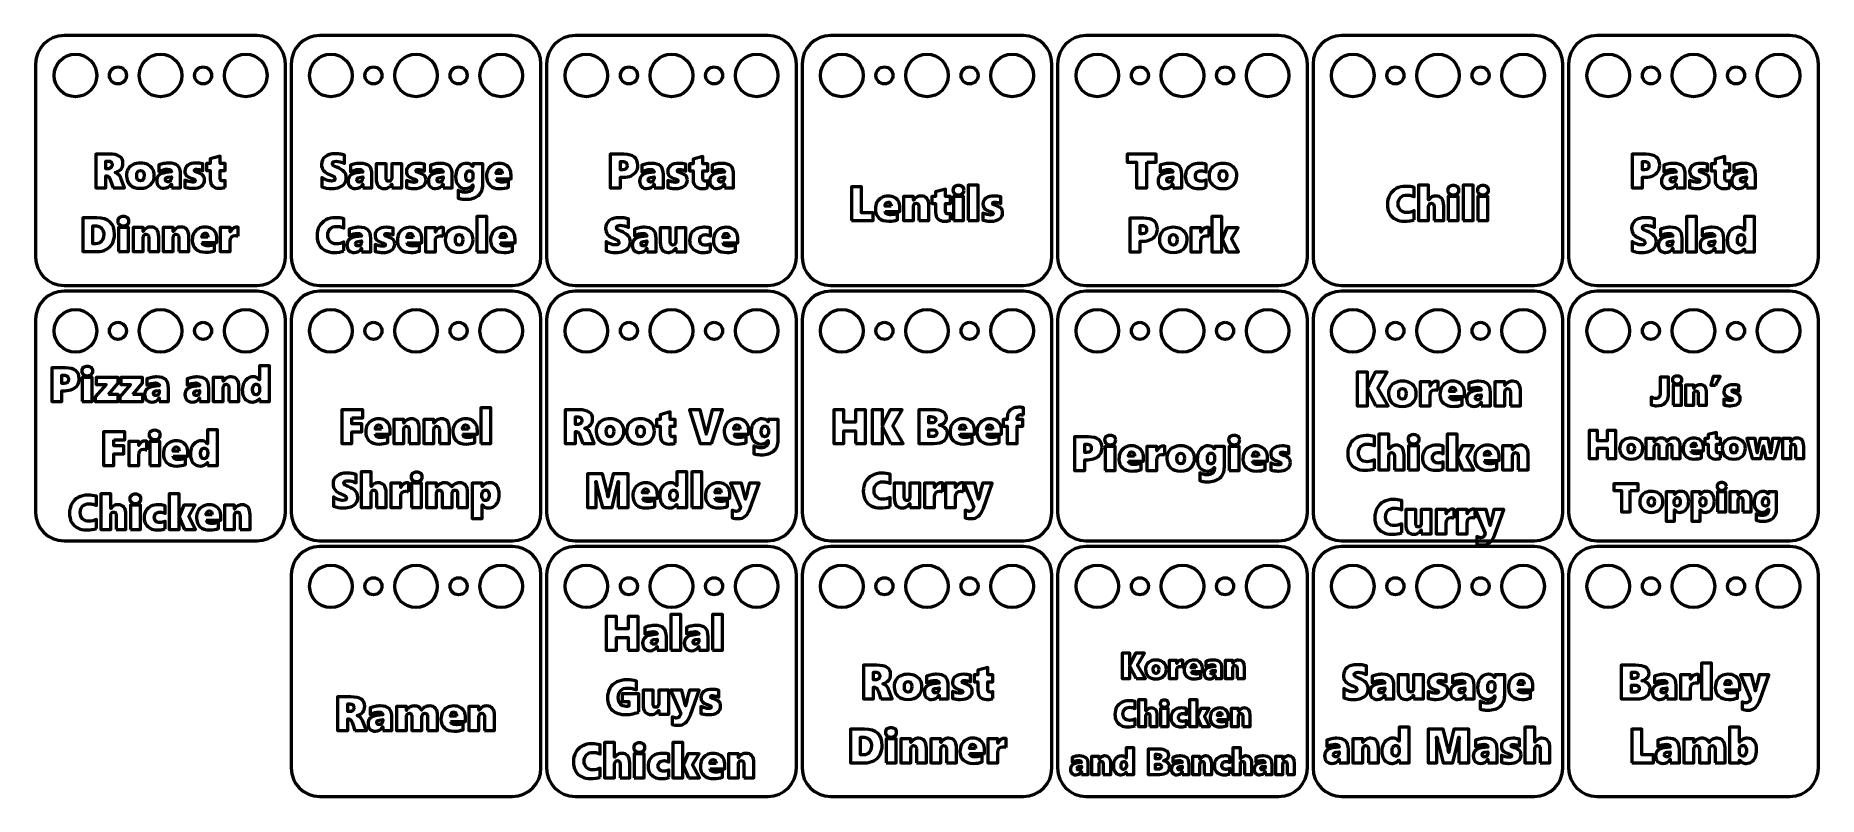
# Model space of a CAD drawing. Header units: centimetres. Extents: x -15.7 to 15.7, y -6.7 to 6.7.
import ezdxf

# ---------------------------------------------------------------- set-up
doc = ezdxf.new("R2010")
doc.units = ezdxf.units.CM
doc.header["$MEASUREMENT"] = 0
doc.layers.add('Layer 1', color=7, linetype='Continuous')

msp = doc.modelspace()

# ---------------------------------------------------------------- linework, layer by layer
at = {"layer": 'Layer 1', "lineweight": 53}
for centre, major_axis in [((-14.99999, 5.99999), (0, 0.37501)), ((-13.49999, 5.99999), (0, 0.37501)), ((-11.99999, 5.99999), (0, 0.37501)), ((-10.49999, 5.99999), (0, 0.37501)), ((-8.99999, 5.99999), (0, 0.37501)), ((-7.49999, 5.99999), (0, 0.37501)), ((-5.99999, 5.99999), (0, 0.37501)), ((-4.49999, 5.99999), (0, 0.37501)), ((-2.99999, 5.99999), (0, 0.37501)), ((-1.49999, 5.99999), (0, 0.37501)), ((0.00001, 5.99999), (0, 0.37501)), ((1.50001, 5.99999), (0, 0.37501)), ((3.00001, 5.99999), (0, 0.37501)), ((4.50001, 5.99999), (0, 0.37501)), ((6.00001, 5.99999), (0, 0.37501)), ((7.50001, 5.99999), (0, 0.37501)), ((9.00001, 5.99999), (0, 0.37501)), ((10.50001, 5.99999), (0, 0.37501)), ((12.00001, 5.99999), (0, 0.37501)), ((13.50001, 5.99999), (0, 0.37501)), ((15.00001, 5.99999), (0, 0.37501)), ((-14.25, 6), (0, 0.15)), ((-12.75, 6), (0, 0.15)), ((-9.75, 6), (0, 0.15)), ((-8.25, 6), (0, 0.15)), ((-5.25, 6), (0, 0.15)), ((-3.75, 6), (0, 0.15)), ((-0.75, 6), (0, 0.15)), ((0.75, 6), (0, 0.15)), ((3.75, 6), (0, 0.15)), ((5.25, 6), (0, 0.15)), ((8.25, 6), (0, 0.15)), ((9.75, 6), (0, 0.15)), ((12.75, 6), (0, 0.15)), ((14.25, 6), (0, 0.15)), ((-14.99999, 1.49999), (0, 0.37501)), ((-14.25, 1.5), (0, 0.15)), ((-13.49999, 1.49999), (0, 0.37501)), ((-12.75, 1.5), (0, 0.15)), ((-11.99999, 1.49999), (0, 0.37501)), ((-10.49999, 1.49999), (0, 0.37501)), ((-9.75, 1.5), (0, 0.15)), ((-8.99999, 1.49999), (0, 0.37501)), ((-8.25, 1.5), (0, 0.15)), ((-7.49999, 1.49999), (0, 0.37501)), ((-5.99999, 1.49999), (0, 0.37501)), ((-5.25, 1.5), (0, 0.15)), ((-4.49999, 1.49999), (0, 0.37501)), ((-3.75, 1.5), (0, 0.15)), ((-2.99999, 1.49999), (0, 0.37501)), ((-1.49999, 1.49999), (0, 0.37501)), ((-0.75, 1.5), (0, 0.15)), ((0.00001, 1.49999), (0, 0.37501)), ((0.75, 1.5), (0, 0.15)), ((1.50001, 1.49999), (0, 0.37501)), ((3.00001, 1.49999), (0, 0.37501)), ((3.75, 1.5), (0, 0.15)), ((4.50001, 1.49999), (0, 0.37501)), ((5.25, 1.5), (0, 0.15)), ((6.00001, 1.49999), (0, 0.37501)), ((7.50001, 1.49999), (0, 0.37501)), ((8.25, 1.5), (0, 0.15)), ((9.00001, 1.49999), (0, 0.37501)), ((9.75, 1.5), (0, 0.15)), ((10.50001, 1.49999), (0, 0.37501)), ((12.00001, 1.49999), (0, 0.37501)), ((12.75, 1.5), (0, 0.15)), ((13.50001, 1.49999), (0, 0.37501)), ((14.25, 1.5), (0, 0.15)), ((15.00001, 1.49999), (0, 0.37501)), ((-10.49999, -3.00001), (0, 0.37501)), ((-8.99999, -3.00001), (0, 0.37501)), ((-7.49999, -3.00001), (0, 0.37501)), ((-5.99999, -3.00001), (0, 0.37501)), ((-4.49999, -3.00001), (0, 0.37501)), ((-2.99999, -3.00001), (0, 0.37501)), ((-1.49999, -3.00001), (0, 0.37501)), ((0.00001, -3.00001), (0, 0.37501)), ((1.50001, -3.00001), (0, 0.37501)), ((3.00001, -3.00001), (0, 0.37501)), ((4.50001, -3.00001), (0, 0.37501)), ((6.00001, -3.00001), (0, 0.37501)), ((7.50001, -3.00001), (0, 0.37501)), ((9.00001, -3.00001), (0, 0.37501)), ((10.50001, -3.00001), (0, 0.37501)), ((12.00001, -3.00001), (0, 0.37501)), ((13.50001, -3.00001), (0, 0.37501)), ((15.00001, -3.00001), (0, 0.37501)), ((-9.75, -3), (0, 0.15)), ((-8.25, -3), (0, 0.15)), ((-5.25, -3), (0, 0.15)), ((-3.75, -3), (0, 0.15)), ((-0.75, -3), (0, 0.15)), ((0.75, -3), (0, 0.15)), ((3.75, -3), (0, 0.15)), ((5.25, -3), (0, 0.15)), ((8.25, -3), (0, 0.15)), ((9.75, -3), (0, 0.15)), ((12.75, -3), (0, 0.15)), ((14.25, -3), (0, 0.15))]:
    msp.add_ellipse(centre, major_axis=major_axis, ratio=1, dxfattribs=at)
for points in [[(-15.7, 2.8), (-15.7, 2.8), (-15.7, 6.2), (-15.7, 6.2), (-15.7, 6.2), (-15.7, 6.47614), (-15.47614, 6.7), (-15.2, 6.7), (-15.2, 6.7), (-15.2, 6.7), (-11.8, 6.7), (-11.8, 6.7), (-11.8, 6.7), (-11.52386, 6.7), (-11.3, 6.47614), (-11.3, 6.2), (-11.3, 6.2), (-11.3, 6.2), (-11.3, 2.8), (-11.3, 2.8), (-11.3, 2.8), (-11.3, 2.52386), (-11.52386, 2.3), (-11.8, 2.3), (-11.8, 2.3), (-11.8, 2.3), (-15.2, 2.3), (-15.2, 2.3), (-15.2, 2.3), (-15.47614, 2.3), (-15.7, 2.52386), (-15.7, 2.8)], [(-11.2, 2.8), (-11.2, 2.8), (-11.2, 6.2), (-11.2, 6.2), (-11.2, 6.2), (-11.2, 6.47614), (-10.97614, 6.7), (-10.7, 6.7), (-10.7, 6.7), (-10.7, 6.7), (-7.3, 6.7), (-7.3, 6.7), (-7.3, 6.7), (-7.02386, 6.7), (-6.8, 6.47614), (-6.8, 6.2), (-6.8, 6.2), (-6.8, 6.2), (-6.8, 2.8), (-6.8, 2.8), (-6.8, 2.8), (-6.8, 2.52386), (-7.02386, 2.3), (-7.3, 2.3), (-7.3, 2.3), (-7.3, 2.3), (-10.7, 2.3), (-10.7, 2.3), (-10.7, 2.3), (-10.97614, 2.3), (-11.2, 2.52386), (-11.2, 2.8)], [(-6.7, 2.8), (-6.7, 2.8), (-6.7, 6.2), (-6.7, 6.2), (-6.7, 6.2), (-6.7, 6.47614), (-6.47614, 6.7), (-6.2, 6.7), (-6.2, 6.7), (-6.2, 6.7), (-2.8, 6.7), (-2.8, 6.7), (-2.8, 6.7), (-2.52386, 6.7), (-2.3, 6.47614), (-2.3, 6.2), (-2.3, 6.2), (-2.3, 6.2), (-2.3, 2.8), (-2.3, 2.8), (-2.3, 2.8), (-2.3, 2.52386), (-2.52386, 2.3), (-2.8, 2.3), (-2.8, 2.3), (-2.8, 2.3), (-6.2, 2.3), (-6.2, 2.3), (-6.2, 2.3), (-6.47614, 2.3), (-6.7, 2.52386), (-6.7, 2.8)], [(-2.2, 2.8), (-2.2, 2.8), (-2.2, 6.2), (-2.2, 6.2), (-2.2, 6.2), (-2.2, 6.47614), (-1.97614, 6.7), (-1.7, 6.7), (-1.7, 6.7), (-1.7, 6.7), (1.7, 6.7), (1.7, 6.7), (1.7, 6.7), (1.97614, 6.7), (2.2, 6.47614), (2.2, 6.2), (2.2, 6.2), (2.2, 6.2), (2.2, 2.8), (2.2, 2.8), (2.2, 2.8), (2.2, 2.52386), (1.97614, 2.3), (1.7, 2.3), (1.7, 2.3), (1.7, 2.3), (-1.7, 2.3), (-1.7, 2.3), (-1.7, 2.3), (-1.97614, 2.3), (-2.2, 2.52386), (-2.2, 2.8)], [(2.3, 2.8), (2.3, 2.8), (2.3, 6.2), (2.3, 6.2), (2.3, 6.2), (2.3, 6.47614), (2.52386, 6.7), (2.8, 6.7), (2.8, 6.7), (2.8, 6.7), (6.2, 6.7), (6.2, 6.7), (6.2, 6.7), (6.47614, 6.7), (6.7, 6.47614), (6.7, 6.2), (6.7, 6.2), (6.7, 6.2), (6.7, 2.8), (6.7, 2.8), (6.7, 2.8), (6.7, 2.52386), (6.47614, 2.3), (6.2, 2.3), (6.2, 2.3), (6.2, 2.3), (2.8, 2.3), (2.8, 2.3), (2.8, 2.3), (2.52386, 2.3), (2.3, 2.52386), (2.3, 2.8)], [(6.8, 2.8), (6.8, 2.8), (6.8, 6.2), (6.8, 6.2), (6.8, 6.2), (6.8, 6.47614), (7.02386, 6.7), (7.3, 6.7), (7.3, 6.7), (7.3, 6.7), (10.7, 6.7), (10.7, 6.7), (10.7, 6.7), (10.97614, 6.7), (11.2, 6.47614), (11.2, 6.2), (11.2, 6.2), (11.2, 6.2), (11.2, 2.8), (11.2, 2.8), (11.2, 2.8), (11.2, 2.52386), (10.97614, 2.3), (10.7, 2.3), (10.7, 2.3), (10.7, 2.3), (7.3, 2.3), (7.3, 2.3), (7.3, 2.3), (7.02386, 2.3), (6.8, 2.52386), (6.8, 2.8)], [(11.3, 2.8), (11.3, 2.8), (11.3, 6.2), (11.3, 6.2), (11.3, 6.2), (11.3, 6.47614), (11.52386, 6.7), (11.8, 6.7), (11.8, 6.7), (11.8, 6.7), (15.2, 6.7), (15.2, 6.7), (15.2, 6.7), (15.47614, 6.7), (15.7, 6.47614), (15.7, 6.2), (15.7, 6.2), (15.7, 6.2), (15.7, 2.8), (15.7, 2.8), (15.7, 2.8), (15.7, 2.52386), (15.47614, 2.3), (15.2, 2.3), (15.2, 2.3), (15.2, 2.3), (11.8, 2.3), (11.8, 2.3), (11.8, 2.3), (11.52386, 2.3), (11.3, 2.52386), (11.3, 2.8)], [(-15.7, -1.7), (-15.7, -1.7), (-15.7, 1.7), (-15.7, 1.7), (-15.7, 1.7), (-15.7, 1.97614), (-15.47614, 2.2), (-15.2, 2.2), (-15.2, 2.2), (-15.2, 2.2), (-11.8, 2.2), (-11.8, 2.2), (-11.8, 2.2), (-11.52386, 2.2), (-11.3, 1.97614), (-11.3, 1.7), (-11.3, 1.7), (-11.3, 1.7), (-11.3, -1.7), (-11.3, -1.7), (-11.3, -1.7), (-11.3, -1.97614), (-11.52386, -2.2), (-11.8, -2.2), (-11.8, -2.2), (-11.8, -2.2), (-15.2, -2.2), (-15.2, -2.2), (-15.2, -2.2), (-15.47614, -2.2), (-15.7, -1.97614), (-15.7, -1.7)], [(-11.2, -1.7), (-11.2, -1.7), (-11.2, 1.7), (-11.2, 1.7), (-11.2, 1.7), (-11.2, 1.97614), (-10.97614, 2.2), (-10.7, 2.2), (-10.7, 2.2), (-10.7, 2.2), (-7.3, 2.2), (-7.3, 2.2), (-7.3, 2.2), (-7.02386, 2.2), (-6.8, 1.97614), (-6.8, 1.7), (-6.8, 1.7), (-6.8, 1.7), (-6.8, -1.7), (-6.8, -1.7), (-6.8, -1.7), (-6.8, -1.97614), (-7.02386, -2.2), (-7.3, -2.2), (-7.3, -2.2), (-7.3, -2.2), (-10.7, -2.2), (-10.7, -2.2), (-10.7, -2.2), (-10.97614, -2.2), (-11.2, -1.97614), (-11.2, -1.7)], [(-6.7, -1.7), (-6.7, -1.7), (-6.7, 1.7), (-6.7, 1.7), (-6.7, 1.7), (-6.7, 1.97614), (-6.47614, 2.2), (-6.2, 2.2), (-6.2, 2.2), (-6.2, 2.2), (-2.8, 2.2), (-2.8, 2.2), (-2.8, 2.2), (-2.52386, 2.2), (-2.3, 1.97614), (-2.3, 1.7), (-2.3, 1.7), (-2.3, 1.7), (-2.3, -1.7), (-2.3, -1.7), (-2.3, -1.7), (-2.3, -1.97614), (-2.52386, -2.2), (-2.8, -2.2), (-2.8, -2.2), (-2.8, -2.2), (-6.2, -2.2), (-6.2, -2.2), (-6.2, -2.2), (-6.47614, -2.2), (-6.7, -1.97614), (-6.7, -1.7)], [(-2.2, -1.7), (-2.2, -1.7), (-2.2, 1.7), (-2.2, 1.7), (-2.2, 1.7), (-2.2, 1.97614), (-1.97614, 2.2), (-1.7, 2.2), (-1.7, 2.2), (-1.7, 2.2), (1.7, 2.2), (1.7, 2.2), (1.7, 2.2), (1.97614, 2.2), (2.2, 1.97614), (2.2, 1.7), (2.2, 1.7), (2.2, 1.7), (2.2, -1.7), (2.2, -1.7), (2.2, -1.7), (2.2, -1.97614), (1.97614, -2.2), (1.7, -2.2), (1.7, -2.2), (1.7, -2.2), (-1.7, -2.2), (-1.7, -2.2), (-1.7, -2.2), (-1.97614, -2.2), (-2.2, -1.97614), (-2.2, -1.7)], [(2.3, -1.7), (2.3, -1.7), (2.3, 1.7), (2.3, 1.7), (2.3, 1.7), (2.3, 1.97614), (2.52386, 2.2), (2.8, 2.2), (2.8, 2.2), (2.8, 2.2), (6.2, 2.2), (6.2, 2.2), (6.2, 2.2), (6.47614, 2.2), (6.7, 1.97614), (6.7, 1.7), (6.7, 1.7), (6.7, 1.7), (6.7, -1.7), (6.7, -1.7), (6.7, -1.7), (6.7, -1.97614), (6.47614, -2.2), (6.2, -2.2), (6.2, -2.2), (6.2, -2.2), (2.8, -2.2), (2.8, -2.2), (2.8, -2.2), (2.52386, -2.2), (2.3, -1.97614), (2.3, -1.7)], [(6.8, -1.7), (6.8, -1.7), (6.8, 1.7), (6.8, 1.7), (6.8, 1.7), (6.8, 1.97614), (7.02386, 2.2), (7.3, 2.2), (7.3, 2.2), (7.3, 2.2), (10.7, 2.2), (10.7, 2.2), (10.7, 2.2), (10.97614, 2.2), (11.2, 1.97614), (11.2, 1.7), (11.2, 1.7), (11.2, 1.7), (11.2, -1.7), (11.2, -1.7), (11.2, -1.7), (11.2, -1.97614), (10.97614, -2.2), (10.7, -2.2), (10.7, -2.2), (10.7, -2.2), (7.3, -2.2), (7.3, -2.2), (7.3, -2.2), (7.02386, -2.2), (6.8, -1.97614), (6.8, -1.7)], [(11.3, -1.7), (11.3, -1.7), (11.3, 1.7), (11.3, 1.7), (11.3, 1.7), (11.3, 1.97614), (11.52386, 2.2), (11.8, 2.2), (11.8, 2.2), (11.8, 2.2), (15.2, 2.2), (15.2, 2.2), (15.2, 2.2), (15.47614, 2.2), (15.7, 1.97614), (15.7, 1.7), (15.7, 1.7), (15.7, 1.7), (15.7, -1.7), (15.7, -1.7), (15.7, -1.7), (15.7, -1.97614), (15.47614, -2.2), (15.2, -2.2), (15.2, -2.2), (15.2, -2.2), (11.8, -2.2), (11.8, -2.2), (11.8, -2.2), (11.52386, -2.2), (11.3, -1.97614), (11.3, -1.7)], [(-11.2, -6.2), (-11.2, -6.2), (-11.2, -2.8), (-11.2, -2.8), (-11.2, -2.8), (-11.2, -2.52386), (-10.97614, -2.3), (-10.7, -2.3), (-10.7, -2.3), (-10.7, -2.3), (-7.3, -2.3), (-7.3, -2.3), (-7.3, -2.3), (-7.02386, -2.3), (-6.8, -2.52386), (-6.8, -2.8), (-6.8, -2.8), (-6.8, -2.8), (-6.8, -6.2), (-6.8, -6.2), (-6.8, -6.2), (-6.8, -6.47614), (-7.02386, -6.7), (-7.3, -6.7), (-7.3, -6.7), (-7.3, -6.7), (-10.7, -6.7), (-10.7, -6.7), (-10.7, -6.7), (-10.97614, -6.7), (-11.2, -6.47614), (-11.2, -6.2)], [(-6.7, -6.2), (-6.7, -6.2), (-6.7, -2.8), (-6.7, -2.8), (-6.7, -2.8), (-6.7, -2.52386), (-6.47614, -2.3), (-6.2, -2.3), (-6.2, -2.3), (-6.2, -2.3), (-2.8, -2.3), (-2.8, -2.3), (-2.8, -2.3), (-2.52386, -2.3), (-2.3, -2.52386), (-2.3, -2.8), (-2.3, -2.8), (-2.3, -2.8), (-2.3, -6.2), (-2.3, -6.2), (-2.3, -6.2), (-2.3, -6.47614), (-2.52386, -6.7), (-2.8, -6.7), (-2.8, -6.7), (-2.8, -6.7), (-6.2, -6.7), (-6.2, -6.7), (-6.2, -6.7), (-6.47614, -6.7), (-6.7, -6.47614), (-6.7, -6.2)], [(-2.2, -6.2), (-2.2, -6.2), (-2.2, -2.8), (-2.2, -2.8), (-2.2, -2.8), (-2.2, -2.52386), (-1.97614, -2.3), (-1.7, -2.3), (-1.7, -2.3), (-1.7, -2.3), (1.7, -2.3), (1.7, -2.3), (1.7, -2.3), (1.97614, -2.3), (2.2, -2.52386), (2.2, -2.8), (2.2, -2.8), (2.2, -2.8), (2.2, -6.2), (2.2, -6.2), (2.2, -6.2), (2.2, -6.47614), (1.97614, -6.7), (1.7, -6.7), (1.7, -6.7), (1.7, -6.7), (-1.7, -6.7), (-1.7, -6.7), (-1.7, -6.7), (-1.97614, -6.7), (-2.2, -6.47614), (-2.2, -6.2)], [(2.3, -6.2), (2.3, -6.2), (2.3, -2.8), (2.3, -2.8), (2.3, -2.8), (2.3, -2.52386), (2.52386, -2.3), (2.8, -2.3), (2.8, -2.3), (2.8, -2.3), (6.2, -2.3), (6.2, -2.3), (6.2, -2.3), (6.47614, -2.3), (6.7, -2.52386), (6.7, -2.8), (6.7, -2.8), (6.7, -2.8), (6.7, -6.2), (6.7, -6.2), (6.7, -6.2), (6.7, -6.47614), (6.47614, -6.7), (6.2, -6.7), (6.2, -6.7), (6.2, -6.7), (2.8, -6.7), (2.8, -6.7), (2.8, -6.7), (2.52386, -6.7), (2.3, -6.47614), (2.3, -6.2)], [(6.8, -6.2), (6.8, -6.2), (6.8, -2.8), (6.8, -2.8), (6.8, -2.8), (6.8, -2.52386), (7.02386, -2.3), (7.3, -2.3), (7.3, -2.3), (7.3, -2.3), (10.7, -2.3), (10.7, -2.3), (10.7, -2.3), (10.97614, -2.3), (11.2, -2.52386), (11.2, -2.8), (11.2, -2.8), (11.2, -2.8), (11.2, -6.2), (11.2, -6.2), (11.2, -6.2), (11.2, -6.47614), (10.97614, -6.7), (10.7, -6.7), (10.7, -6.7), (10.7, -6.7), (7.3, -6.7), (7.3, -6.7), (7.3, -6.7), (7.02386, -6.7), (6.8, -6.47614), (6.8, -6.2)], [(11.3, -6.2), (11.3, -6.2), (11.3, -2.8), (11.3, -2.8), (11.3, -2.8), (11.3, -2.52386), (11.52386, -2.3), (11.8, -2.3), (11.8, -2.3), (11.8, -2.3), (15.2, -2.3), (15.2, -2.3), (15.2, -2.3), (15.47614, -2.3), (15.7, -2.52386), (15.7, -2.8), (15.7, -2.8), (15.7, -2.8), (15.7, -6.2), (15.7, -6.2), (15.7, -6.2), (15.7, -6.47614), (15.47614, -6.7), (15.2, -6.7), (15.2, -6.7), (15.2, -6.7), (11.8, -6.7), (11.8, -6.7), (11.8, -6.7), (11.52386, -6.7), (11.3, -6.47614), (11.3, -6.2)]]:
    msp.add_open_spline(points, degree=3, knots=[0, 0, 0, 0, 0.11111111, 0.11111111, 0.11111111, 0.11111111, 0.22222222, 0.22222222, 0.22222222, 0.22222222, 0.33333333, 0.33333333, 0.33333333, 0.33333333, 0.44444444, 0.44444444, 0.44444444, 0.44444444, 0.55555556, 0.55555556, 0.55555556, 0.55555556, 0.66666667, 0.66666667, 0.66666667, 0.66666667, 0.77777778, 0.77777778, 0.77777778, 0.77777778, 1, 1, 1, 1], dxfattribs=at)
at = {"layer": 'Layer 1', "color": 5, "lineweight": 53}
for points, knots in [([(-14.33446, 4.02185), (-14.33446, 4.02185), (-14.37877, 4.14956), (-14.37877, 4.14956), (-14.37877, 4.14956), (-14.38723, 4.17467), (-14.39838, 4.19429), (-14.41193, 4.20868), (-14.41193, 4.20868), (-14.42561, 4.22293), (-14.44043, 4.23013), (-14.45638, 4.23013), (-14.45638, 4.23013), (-14.45638, 4.23013), (-14.46343, 4.23013), (-14.46343, 4.23013), (-14.46343, 4.23013), (-14.46343, 4.23013), (-14.46343, 4.02185), (-14.46343, 4.02185), (-14.46343, 4.02185), (-14.46343, 4.02185), (-14.64208, 4.02185), (-14.64208, 4.02185), (-14.64208, 4.02185), (-14.64208, 4.02185), (-14.64208, 4.61452), (-14.64208, 4.61452), (-14.64208, 4.61452), (-14.64208, 4.61452), (-14.40501, 4.61452), (-14.40501, 4.61452), (-14.40501, 4.61452), (-14.32204, 4.61452), (-14.2608, 4.60097), (-14.22128, 4.57374), (-14.22128, 4.57374), (-14.18177, 4.54664), (-14.16202, 4.506), (-14.16202, 4.45168), (-14.16202, 4.45168), (-14.16202, 4.41089), (-14.17345, 4.37675), (-14.19645, 4.34923), (-14.19645, 4.34923), (-14.21945, 4.32157), (-14.25374, 4.30167), (-14.29918, 4.28926), (-14.29918, 4.28926), (-14.29918, 4.28926), (-14.29918, 4.28756), (-14.29918, 4.28756), (-14.29918, 4.28756), (-14.27406, 4.27994), (-14.25318, 4.26738), (-14.23652, 4.25003), (-14.23652, 4.25003), (-14.21973, 4.23267), (-14.20477, 4.20685), (-14.19165, 4.1727), (-14.19165, 4.1727), (-14.19165, 4.1727), (-14.13323, 4.02185), (-14.13323, 4.02185), (-14.13323, 4.02185), (-14.13323, 4.02185), (-14.33446, 4.02185), (-14.33446, 4.02185)], [0, 0, 0, 0, 0.05555556, 0.05555556, 0.05555556, 0.05555556, 0.11111111, 0.11111111, 0.11111111, 0.11111111, 0.16666667, 0.16666667, 0.16666667, 0.16666667, 0.22222222, 0.22222222, 0.22222222, 0.22222222, 0.27777778, 0.27777778, 0.27777778, 0.27777778, 0.33333333, 0.33333333, 0.33333333, 0.33333333, 0.38888889, 0.38888889, 0.38888889, 0.38888889, 0.44444444, 0.44444444, 0.44444444, 0.44444444, 0.5, 0.5, 0.5, 0.5, 0.55555556, 0.55555556, 0.55555556, 0.55555556, 0.61111111, 0.61111111, 0.61111111, 0.61111111, 0.66666667, 0.66666667, 0.66666667, 0.66666667, 0.72222222, 0.72222222, 0.72222222, 0.72222222, 0.77777778, 0.77777778, 0.77777778, 0.77777778, 0.83333333, 0.83333333, 0.83333333, 0.83333333, 0.88888889, 0.88888889, 0.88888889, 0.88888889, 1, 1, 1, 1]), ([(-14.35167, 4.42642), (-14.35167, 4.44631), (-14.35774, 4.46198), (-14.36988, 4.47355), (-14.36988, 4.47355), (-14.38187, 4.48512), (-14.40092, 4.49091), (-14.42674, 4.49091), (-14.42674, 4.49091), (-14.42674, 4.49091), (-14.46343, 4.49091), (-14.46343, 4.49091), (-14.46343, 4.49091), (-14.46343, 4.49091), (-14.46343, 4.35544), (-14.46343, 4.35544), (-14.46343, 4.35544), (-14.46343, 4.35544), (-14.43126, 4.35544), (-14.43126, 4.35544), (-14.43126, 4.35544), (-14.40727, 4.35544), (-14.38808, 4.36221), (-14.37354, 4.37562), (-14.37354, 4.37562), (-14.35901, 4.38916), (-14.35167, 4.4061), (-14.35167, 4.42642)], [0, 0, 0, 0, 0.125, 0.125, 0.125, 0.125, 0.25, 0.25, 0.25, 0.25, 0.375, 0.375, 0.375, 0.375, 0.5, 0.5, 0.5, 0.5, 0.625, 0.625, 0.625, 0.625, 0.75, 0.75, 0.75, 0.75, 1, 1, 1, 1]), ([(-13.60985, 4.241), (-13.60985, 4.16959), (-13.63144, 4.11357), (-13.67448, 4.07279), (-13.67448, 4.07279), (-13.71766, 4.03201), (-13.77791, 4.01169), (-13.85538, 4.01169), (-13.85538, 4.01169), (-13.93229, 4.01169), (-13.99212, 4.03159), (-14.03502, 4.07138), (-14.03502, 4.07138), (-14.07777, 4.11117), (-14.09922, 4.16607), (-14.09922, 4.23606), (-14.09922, 4.23606), (-14.09922, 4.28093), (-14.0892, 4.31988), (-14.06903, 4.3529), (-14.06903, 4.3529), (-14.04899, 4.38592), (-14.02034, 4.41132), (-13.98309, 4.42896), (-13.98309, 4.42896), (-13.94583, 4.4466), (-13.90308, 4.45535), (-13.85454, 4.45535), (-13.85454, 4.45535), (-13.80444, 4.45535), (-13.76098, 4.44617), (-13.72415, 4.42769), (-13.72415, 4.42769), (-13.68732, 4.4092), (-13.6591, 4.38366), (-13.63934, 4.35078), (-13.63934, 4.35078), (-13.61973, 4.31804), (-13.60985, 4.2815), (-13.60985, 4.241)], [0, 0, 0, 0, 0.09090909, 0.09090909, 0.09090909, 0.09090909, 0.18181818, 0.18181818, 0.18181818, 0.18181818, 0.27272727, 0.27272727, 0.27272727, 0.27272727, 0.36363636, 0.36363636, 0.36363636, 0.36363636, 0.45454545, 0.45454545, 0.45454545, 0.45454545, 0.54545455, 0.54545455, 0.54545455, 0.54545455, 0.63636364, 0.63636364, 0.63636364, 0.63636364, 0.72727273, 0.72727273, 0.72727273, 0.72727273, 0.81818182, 0.81818182, 0.81818182, 0.81818182, 1, 1, 1, 1]), ([(-13.30942, 4.02185), (-13.30942, 4.02185), (-13.30942, 4.0862), (-13.30942, 4.0862), (-13.30942, 4.0862), (-13.30942, 4.0862), (-13.31111, 4.0862), (-13.31111, 4.0862), (-13.31111, 4.0862), (-13.33919, 4.03653), (-13.38209, 4.01169), (-13.43995, 4.01169), (-13.43995, 4.01169), (-13.47988, 4.01169), (-13.51121, 4.02354), (-13.53379, 4.04725), (-13.53379, 4.04725), (-13.55636, 4.07096), (-13.56765, 4.10257), (-13.56765, 4.14222), (-13.56765, 4.14222), (-13.56765, 4.22533), (-13.51657, 4.27359), (-13.41441, 4.28672), (-13.41441, 4.28672), (-13.41441, 4.28672), (-13.30942, 4.3004), (-13.30942, 4.3004), (-13.30942, 4.3004), (-13.30942, 4.31423), (-13.31563, 4.32566), (-13.32805, 4.33455), (-13.32805, 4.33455), (-13.34032, 4.34344), (-13.35697, 4.34782), (-13.378, 4.34782), (-13.378, 4.34782), (-13.42527, 4.34782), (-13.47523, 4.33427), (-13.52786, 4.30718), (-13.52786, 4.30718), (-13.52786, 4.30718), (-13.52786, 4.42148), (-13.52786, 4.42148), (-13.52786, 4.42148), (-13.505, 4.43136), (-13.47635, 4.43954), (-13.44192, 4.44589), (-13.44192, 4.44589), (-13.40749, 4.45224), (-13.378, 4.45535), (-13.35345, 4.45535), (-13.35345, 4.45535), (-13.28162, 4.45535), (-13.22941, 4.43996), (-13.19709, 4.4092), (-13.19709, 4.4092), (-13.16478, 4.37858), (-13.14855, 4.32722), (-13.14855, 4.25539), (-13.14855, 4.25539), (-13.14855, 4.25539), (-13.14855, 4.02185), (-13.14855, 4.02185), (-13.14855, 4.02185), (-13.14855, 4.02185), (-13.30942, 4.02185), (-13.30942, 4.02185)], [0, 0, 0, 0, 0.05555556, 0.05555556, 0.05555556, 0.05555556, 0.11111111, 0.11111111, 0.11111111, 0.11111111, 0.16666667, 0.16666667, 0.16666667, 0.16666667, 0.22222222, 0.22222222, 0.22222222, 0.22222222, 0.27777778, 0.27777778, 0.27777778, 0.27777778, 0.33333333, 0.33333333, 0.33333333, 0.33333333, 0.38888889, 0.38888889, 0.38888889, 0.38888889, 0.44444444, 0.44444444, 0.44444444, 0.44444444, 0.5, 0.5, 0.5, 0.5, 0.55555556, 0.55555556, 0.55555556, 0.55555556, 0.61111111, 0.61111111, 0.61111111, 0.61111111, 0.66666667, 0.66666667, 0.66666667, 0.66666667, 0.72222222, 0.72222222, 0.72222222, 0.72222222, 0.77777778, 0.77777778, 0.77777778, 0.77777778, 0.83333333, 0.83333333, 0.83333333, 0.83333333, 0.88888889, 0.88888889, 0.88888889, 0.88888889, 1, 1, 1, 1]), ([(-12.72522, 4.16254), (-12.72522, 4.1147), (-12.74342, 4.07745), (-12.77997, 4.0512), (-12.77997, 4.0512), (-12.81652, 4.02481), (-12.86732, 4.01169), (-12.93265, 4.01169), (-12.93265, 4.01169), (-12.9517, 4.01169), (-12.97513, 4.01367), (-13.00307, 4.01748), (-13.00307, 4.01748), (-13.03115, 4.02129), (-13.05387, 4.02594), (-13.07151, 4.03145), (-13.07151, 4.03145), (-13.07151, 4.03145), (-13.07151, 4.15478), (-13.07151, 4.15478), (-13.07151, 4.15478), (-13.01944, 4.13163), (-12.97597, 4.12006), (-12.94112, 4.12006), (-12.94112, 4.12006), (-12.90669, 4.12006), (-12.88947, 4.12895), (-12.88947, 4.14687), (-12.88947, 4.14687), (-12.88947, 4.15435), (-12.89342, 4.16056), (-12.90147, 4.16536), (-12.90147, 4.16536), (-12.90937, 4.17016), (-12.93039, 4.1782), (-12.96412, 4.18949), (-12.96412, 4.18949), (-13.00166, 4.20134), (-13.02889, 4.21715), (-13.04597, 4.23662), (-13.04597, 4.23662), (-13.06304, 4.25624), (-13.07151, 4.28178), (-13.07151, 4.3131), (-13.07151, 4.3131), (-13.07151, 4.35699), (-13.05401, 4.39156), (-13.01915, 4.4171), (-13.01915, 4.4171), (-12.9843, 4.44264), (-12.93533, 4.45535), (-12.87226, 4.45535), (-12.87226, 4.45535), (-12.83529, 4.45535), (-12.7962, 4.44998), (-12.75485, 4.43926), (-12.75485, 4.43926), (-12.75485, 4.43926), (-12.75485, 4.32072), (-12.75485, 4.32072), (-12.75485, 4.32072), (-12.77221, 4.3282), (-12.79126, 4.33441), (-12.812, 4.33949), (-12.812, 4.33949), (-12.8326, 4.34443), (-12.84996, 4.34697), (-12.86407, 4.34697), (-12.86407, 4.34697), (-12.87564, 4.34697), (-12.88496, 4.345), (-12.89187, 4.34119), (-12.89187, 4.34119), (-12.89879, 4.33738), (-12.90217, 4.33201), (-12.90217, 4.3251), (-12.90217, 4.3251), (-12.90217, 4.31706), (-12.8985, 4.31056), (-12.89102, 4.30563), (-12.89102, 4.30563), (-12.88355, 4.30069), (-12.86873, 4.29476), (-12.84629, 4.28785), (-12.84629, 4.28785), (-12.80311, 4.27515), (-12.77207, 4.25892), (-12.7533, 4.23902), (-12.7533, 4.23902), (-12.73453, 4.21927), (-12.72522, 4.19372), (-12.72522, 4.16254)], [0, 0, 0, 0, 0.04166667, 0.04166667, 0.04166667, 0.04166667, 0.08333333, 0.08333333, 0.08333333, 0.08333333, 0.125, 0.125, 0.125, 0.125, 0.16666667, 0.16666667, 0.16666667, 0.16666667, 0.20833333, 0.20833333, 0.20833333, 0.20833333, 0.25, 0.25, 0.25, 0.25, 0.29166667, 0.29166667, 0.29166667, 0.29166667, 0.33333333, 0.33333333, 0.33333333, 0.33333333, 0.375, 0.375, 0.375, 0.375, 0.41666667, 0.41666667, 0.41666667, 0.41666667, 0.45833333, 0.45833333, 0.45833333, 0.45833333, 0.5, 0.5, 0.5, 0.5, 0.54166667, 0.54166667, 0.54166667, 0.54166667, 0.58333333, 0.58333333, 0.58333333, 0.58333333, 0.625, 0.625, 0.625, 0.625, 0.66666667, 0.66666667, 0.66666667, 0.66666667, 0.70833333, 0.70833333, 0.70833333, 0.70833333, 0.75, 0.75, 0.75, 0.75, 0.79166667, 0.79166667, 0.79166667, 0.79166667, 0.83333333, 0.83333333, 0.83333333, 0.83333333, 0.875, 0.875, 0.875, 0.875, 0.91666667, 0.91666667, 0.91666667, 0.91666667, 1, 1, 1, 1]), ([(-12.36214, 4.02778), (-12.37018, 4.02397), (-12.38316, 4.0203), (-12.40137, 4.01691), (-12.40137, 4.01691), (-12.41957, 4.01338), (-12.44144, 4.01169), (-12.46713, 4.01169), (-12.46713, 4.01169), (-12.51609, 4.01169), (-12.55447, 4.02524), (-12.58227, 4.05219), (-12.58227, 4.05219), (-12.60993, 4.07914), (-12.62376, 4.11766), (-12.62376, 4.16748), (-12.62376, 4.16748), (-12.62376, 4.16748), (-12.62376, 4.32326), (-12.62376, 4.32326), (-12.62376, 4.32326), (-12.62376, 4.32326), (-12.69065, 4.32326), (-12.69065, 4.32326), (-12.69065, 4.32326), (-12.69065, 4.32326), (-12.69065, 4.44519), (-12.69065, 4.44519), (-12.69065, 4.44519), (-12.69065, 4.44519), (-12.62376, 4.44519), (-12.62376, 4.44519), (-12.62376, 4.44519), (-12.62376, 4.44519), (-12.62376, 4.52844), (-12.62376, 4.52844), (-12.62376, 4.52844), (-12.62376, 4.52844), (-12.45019, 4.57642), (-12.45019, 4.57642), (-12.45019, 4.57642), (-12.45019, 4.57642), (-12.45019, 4.44519), (-12.45019, 4.44519), (-12.45019, 4.44519), (-12.45019, 4.44519), (-12.36214, 4.44519), (-12.36214, 4.44519), (-12.36214, 4.44519), (-12.36214, 4.44519), (-12.36214, 4.32326), (-12.36214, 4.32326), (-12.36214, 4.32326), (-12.36214, 4.32326), (-12.45019, 4.32326), (-12.45019, 4.32326), (-12.45019, 4.32326), (-12.45019, 4.32326), (-12.45019, 4.19626), (-12.45019, 4.19626), (-12.45019, 4.19626), (-12.45019, 4.15901), (-12.43538, 4.14038), (-12.40588, 4.14038), (-12.40588, 4.14038), (-12.3922, 4.14038), (-12.37752, 4.14349), (-12.36214, 4.1497), (-12.36214, 4.1497), (-12.36214, 4.1497), (-12.36214, 4.02778), (-12.36214, 4.02778)], [0, 0, 0, 0, 0.05263158, 0.05263158, 0.05263158, 0.05263158, 0.10526316, 0.10526316, 0.10526316, 0.10526316, 0.15789474, 0.15789474, 0.15789474, 0.15789474, 0.21052632, 0.21052632, 0.21052632, 0.21052632, 0.26315789, 0.26315789, 0.26315789, 0.26315789, 0.31578947, 0.31578947, 0.31578947, 0.31578947, 0.36842105, 0.36842105, 0.36842105, 0.36842105, 0.42105263, 0.42105263, 0.42105263, 0.42105263, 0.47368421, 0.47368421, 0.47368421, 0.47368421, 0.52631579, 0.52631579, 0.52631579, 0.52631579, 0.57894737, 0.57894737, 0.57894737, 0.57894737, 0.63157895, 0.63157895, 0.63157895, 0.63157895, 0.68421053, 0.68421053, 0.68421053, 0.68421053, 0.73684211, 0.73684211, 0.73684211, 0.73684211, 0.78947368, 0.78947368, 0.78947368, 0.78947368, 0.84210526, 0.84210526, 0.84210526, 0.84210526, 0.89473684, 0.89473684, 0.89473684, 0.89473684, 1, 1, 1, 1]), ([(-10.22888, 4.19626), (-10.22888, 4.15689), (-10.23946, 4.1226), (-10.26049, 4.09339), (-10.26049, 4.09339), (-10.28151, 4.06418), (-10.31115, 4.04245), (-10.34911, 4.02806), (-10.34911, 4.02806), (-10.38706, 4.01381), (-10.43278, 4.00661), (-10.48627, 4.00661), (-10.48627, 4.00661), (-10.54821, 4.00661), (-10.60494, 4.01705), (-10.65645, 4.03808), (-10.65645, 4.03808), (-10.65645, 4.03808), (-10.65645, 4.2005), (-10.65645, 4.2005), (-10.65645, 4.2005), (-10.63161, 4.18229), (-10.60424, 4.16748), (-10.57418, 4.15633), (-10.57418, 4.15633), (-10.54412, 4.14518), (-10.51618, 4.13954), (-10.49022, 4.13954), (-10.49022, 4.13954), (-10.47074, 4.13954), (-10.4555, 4.14306), (-10.44478, 4.15012), (-10.44478, 4.15012), (-10.43405, 4.15718), (-10.42869, 4.16734), (-10.42869, 4.18088), (-10.42869, 4.18088), (-10.42869, 4.19048), (-10.43137, 4.19909), (-10.43674, 4.20628), (-10.43674, 4.20628), (-10.4421, 4.21362), (-10.45028, 4.22039), (-10.46115, 4.22674), (-10.46115, 4.22674), (-10.47201, 4.23309), (-10.49219, 4.24184), (-10.52183, 4.25285), (-10.52183, 4.25285), (-10.61722, 4.28954), (-10.66491, 4.34881), (-10.66491, 4.43065), (-10.66491, 4.43065), (-10.66491, 4.48794), (-10.64318, 4.5338), (-10.59958, 4.56809), (-10.59958, 4.56809), (-10.55612, 4.60238), (-10.4977, 4.6196), (-10.42432, 4.6196), (-10.42432, 4.6196), (-10.40372, 4.6196), (-10.38467, 4.61875), (-10.36731, 4.61706), (-10.36731, 4.61706), (-10.34995, 4.61551), (-10.33415, 4.61339), (-10.3199, 4.61099), (-10.3199, 4.61099), (-10.30578, 4.60845), (-10.28589, 4.60379), (-10.2602, 4.59688), (-10.2602, 4.59688), (-10.2602, 4.59688), (-10.2602, 4.44603), (-10.2602, 4.44603), (-10.2602, 4.44603), (-10.31016, 4.47313), (-10.35912, 4.48667), (-10.40738, 4.48667), (-10.40738, 4.48667), (-10.42728, 4.48667), (-10.44323, 4.483), (-10.45536, 4.47552), (-10.45536, 4.47552), (-10.4675, 4.46805), (-10.47357, 4.45789), (-10.47357, 4.4449), (-10.47357, 4.4449), (-10.47357, 4.43263), (-10.46863, 4.42232), (-10.45889, 4.41414), (-10.45889, 4.41414), (-10.44915, 4.4061), (-10.42869, 4.39551), (-10.39751, 4.38253), (-10.39751, 4.38253), (-10.33612, 4.35784), (-10.29266, 4.3306), (-10.26712, 4.30111), (-10.26712, 4.30111), (-10.24158, 4.27176), (-10.22888, 4.23676), (-10.22888, 4.19626)], [0, 0, 0, 0, 0.03703704, 0.03703704, 0.03703704, 0.03703704, 0.07407407, 0.07407407, 0.07407407, 0.07407407, 0.11111111, 0.11111111, 0.11111111, 0.11111111, 0.14814815, 0.14814815, 0.14814815, 0.14814815, 0.18518519, 0.18518519, 0.18518519, 0.18518519, 0.22222222, 0.22222222, 0.22222222, 0.22222222, 0.25925926, 0.25925926, 0.25925926, 0.25925926, 0.2962963, 0.2962963, 0.2962963, 0.2962963, 0.33333333, 0.33333333, 0.33333333, 0.33333333, 0.37037037, 0.37037037, 0.37037037, 0.37037037, 0.40740741, 0.40740741, 0.40740741, 0.40740741, 0.44444444, 0.44444444, 0.44444444, 0.44444444, 0.48148148, 0.48148148, 0.48148148, 0.48148148, 0.51851852, 0.51851852, 0.51851852, 0.51851852, 0.55555556, 0.55555556, 0.55555556, 0.55555556, 0.59259259, 0.59259259, 0.59259259, 0.59259259, 0.62962963, 0.62962963, 0.62962963, 0.62962963, 0.66666667, 0.66666667, 0.66666667, 0.66666667, 0.7037037, 0.7037037, 0.7037037, 0.7037037, 0.74074074, 0.74074074, 0.74074074, 0.74074074, 0.77777778, 0.77777778, 0.77777778, 0.77777778, 0.81481481, 0.81481481, 0.81481481, 0.81481481, 0.85185185, 0.85185185, 0.85185185, 0.85185185, 0.88888889, 0.88888889, 0.88888889, 0.88888889, 0.92592593, 0.92592593, 0.92592593, 0.92592593, 1, 1, 1, 1]), ([(-9.93777, 4.01677), (-9.93777, 4.01677), (-9.93777, 4.08112), (-9.93777, 4.08112), (-9.93777, 4.08112), (-9.93777, 4.08112), (-9.93946, 4.08112), (-9.93946, 4.08112), (-9.93946, 4.08112), (-9.96754, 4.03145), (-10.01044, 4.00661), (-10.0683, 4.00661), (-10.0683, 4.00661), (-10.10823, 4.00661), (-10.13956, 4.01846), (-10.16214, 4.04217), (-10.16214, 4.04217), (-10.18471, 4.06588), (-10.196, 4.09749), (-10.196, 4.13714), (-10.196, 4.13714), (-10.196, 4.22025), (-10.14492, 4.26851), (-10.04276, 4.28164), (-10.04276, 4.28164), (-10.04276, 4.28164), (-9.93777, 4.29532), (-9.93777, 4.29532), (-9.93777, 4.29532), (-9.93777, 4.30915), (-9.94398, 4.32058), (-9.9564, 4.32947), (-9.9564, 4.32947), (-9.96867, 4.33836), (-9.98532, 4.34274), (-10.00635, 4.34274), (-10.00635, 4.34274), (-10.05362, 4.34274), (-10.10358, 4.32919), (-10.15621, 4.3021), (-10.15621, 4.3021), (-10.15621, 4.3021), (-10.15621, 4.4164), (-10.15621, 4.4164), (-10.15621, 4.4164), (-10.13335, 4.42628), (-10.1047, 4.43446), (-10.07027, 4.44081), (-10.07027, 4.44081), (-10.03584, 4.44716), (-10.00635, 4.45027), (-9.9818, 4.45027), (-9.9818, 4.45027), (-9.90997, 4.45027), (-9.85776, 4.43488), (-9.82544, 4.40412), (-9.82544, 4.40412), (-9.79313, 4.3735), (-9.7769, 4.32214), (-9.7769, 4.25031), (-9.7769, 4.25031), (-9.7769, 4.25031), (-9.7769, 4.01677), (-9.7769, 4.01677), (-9.7769, 4.01677), (-9.7769, 4.01677), (-9.93777, 4.01677), (-9.93777, 4.01677)], [0, 0, 0, 0, 0.05555556, 0.05555556, 0.05555556, 0.05555556, 0.11111111, 0.11111111, 0.11111111, 0.11111111, 0.16666667, 0.16666667, 0.16666667, 0.16666667, 0.22222222, 0.22222222, 0.22222222, 0.22222222, 0.27777778, 0.27777778, 0.27777778, 0.27777778, 0.33333333, 0.33333333, 0.33333333, 0.33333333, 0.38888889, 0.38888889, 0.38888889, 0.38888889, 0.44444444, 0.44444444, 0.44444444, 0.44444444, 0.5, 0.5, 0.5, 0.5, 0.55555556, 0.55555556, 0.55555556, 0.55555556, 0.61111111, 0.61111111, 0.61111111, 0.61111111, 0.66666667, 0.66666667, 0.66666667, 0.66666667, 0.72222222, 0.72222222, 0.72222222, 0.72222222, 0.77777778, 0.77777778, 0.77777778, 0.77777778, 0.83333333, 0.83333333, 0.83333333, 0.83333333, 0.88888889, 0.88888889, 0.88888889, 0.88888889, 1, 1, 1, 1]), ([(-9.42808, 4.01677), (-9.42808, 4.01677), (-9.42808, 4.08196), (-9.42808, 4.08196), (-9.42808, 4.08196), (-9.42808, 4.08196), (-9.42977, 4.08196), (-9.42977, 4.08196), (-9.42977, 4.08196), (-9.4443, 4.06193), (-9.45743, 4.04725), (-9.46914, 4.03794), (-9.46914, 4.03794), (-9.48085, 4.02862), (-9.49412, 4.021), (-9.50879, 4.01522), (-9.50879, 4.01522), (-9.52361, 4.00943), (-9.54068, 4.00661), (-9.5603, 4.00661), (-9.5603, 4.00661), (-9.60658, 4.00661), (-9.64186, 4.02157), (-9.66599, 4.05162), (-9.66599, 4.05162), (-9.69026, 4.08168), (-9.7024, 4.12599), (-9.7024, 4.18469), (-9.7024, 4.18469), (-9.7024, 4.18469), (-9.7024, 4.44011), (-9.7024, 4.44011), (-9.7024, 4.44011), (-9.7024, 4.44011), (-9.52629, 4.44011), (-9.52629, 4.44011), (-9.52629, 4.44011), (-9.52629, 4.44011), (-9.52629, 4.19782), (-9.52629, 4.19782), (-9.52629, 4.19782), (-9.52629, 4.15619), (-9.51077, 4.1353), (-9.47972, 4.1353), (-9.47972, 4.1353), (-9.46265, 4.1353), (-9.44981, 4.14095), (-9.44106, 4.15224), (-9.44106, 4.15224), (-9.43245, 4.16353), (-9.42808, 4.17961), (-9.42808, 4.20022), (-9.42808, 4.20022), (-9.42808, 4.20022), (-9.42808, 4.44011), (-9.42808, 4.44011), (-9.42808, 4.44011), (-9.42808, 4.44011), (-9.25197, 4.44011), (-9.25197, 4.44011), (-9.25197, 4.44011), (-9.25197, 4.44011), (-9.25197, 4.01677), (-9.25197, 4.01677), (-9.25197, 4.01677), (-9.25197, 4.01677), (-9.42808, 4.01677), (-9.42808, 4.01677)], [0, 0, 0, 0, 0.05555556, 0.05555556, 0.05555556, 0.05555556, 0.11111111, 0.11111111, 0.11111111, 0.11111111, 0.16666667, 0.16666667, 0.16666667, 0.16666667, 0.22222222, 0.22222222, 0.22222222, 0.22222222, 0.27777778, 0.27777778, 0.27777778, 0.27777778, 0.33333333, 0.33333333, 0.33333333, 0.33333333, 0.38888889, 0.38888889, 0.38888889, 0.38888889, 0.44444444, 0.44444444, 0.44444444, 0.44444444, 0.5, 0.5, 0.5, 0.5, 0.55555556, 0.55555556, 0.55555556, 0.55555556, 0.61111111, 0.61111111, 0.61111111, 0.61111111, 0.66666667, 0.66666667, 0.66666667, 0.66666667, 0.72222222, 0.72222222, 0.72222222, 0.72222222, 0.77777778, 0.77777778, 0.77777778, 0.77777778, 0.83333333, 0.83333333, 0.83333333, 0.83333333, 0.88888889, 0.88888889, 0.88888889, 0.88888889, 1, 1, 1, 1]), ([(-8.82355, 4.15746), (-8.82355, 4.10962), (-8.84175, 4.07237), (-8.8783, 4.04612), (-8.8783, 4.04612), (-8.91485, 4.01973), (-8.96565, 4.00661), (-9.03098, 4.00661), (-9.03098, 4.00661), (-9.05003, 4.00661), (-9.07346, 4.00859), (-9.1014, 4.0124), (-9.1014, 4.0124), (-9.12948, 4.01621), (-9.1522, 4.02086), (-9.16984, 4.02637), (-9.16984, 4.02637), (-9.16984, 4.02637), (-9.16984, 4.1497), (-9.16984, 4.1497), (-9.16984, 4.1497), (-9.11777, 4.12655), (-9.0743, 4.11498), (-9.03945, 4.11498), (-9.03945, 4.11498), (-9.00502, 4.11498), (-8.9878, 4.12387), (-8.9878, 4.14179), (-8.9878, 4.14179), (-8.9878, 4.14927), (-8.99175, 4.15548), (-8.9998, 4.16028), (-8.9998, 4.16028), (-9.0077, 4.16508), (-9.02872, 4.17312), (-9.06245, 4.18441), (-9.06245, 4.18441), (-9.09999, 4.19626), (-9.12722, 4.21207), (-9.1443, 4.23154), (-9.1443, 4.23154), (-9.16137, 4.25116), (-9.16984, 4.2767), (-9.16984, 4.30802), (-9.16984, 4.30802), (-9.16984, 4.35191), (-9.15234, 4.38648), (-9.11748, 4.41202), (-9.11748, 4.41202), (-9.08263, 4.43756), (-9.03366, 4.45027), (-8.97059, 4.45027), (-8.97059, 4.45027), (-8.93362, 4.45027), (-8.89453, 4.4449), (-8.85318, 4.43418), (-8.85318, 4.43418), (-8.85318, 4.43418), (-8.85318, 4.31564), (-8.85318, 4.31564), (-8.85318, 4.31564), (-8.87054, 4.32312), (-8.88959, 4.32933), (-8.91033, 4.33441), (-8.91033, 4.33441), (-8.93093, 4.33935), (-8.94829, 4.34189), (-8.9624, 4.34189), (-8.9624, 4.34189), (-8.97397, 4.34189), (-8.98329, 4.33992), (-8.9902, 4.33611), (-8.9902, 4.33611), (-8.99712, 4.3323), (-9.0005, 4.32693), (-9.0005, 4.32002), (-9.0005, 4.32002), (-9.0005, 4.31198), (-8.99683, 4.30548), (-8.98935, 4.30055), (-8.98935, 4.30055), (-8.98188, 4.29561), (-8.96706, 4.28968), (-8.94462, 4.28277), (-8.94462, 4.28277), (-8.90144, 4.27007), (-8.8704, 4.25384), (-8.85163, 4.23394), (-8.85163, 4.23394), (-8.83286, 4.21419), (-8.82355, 4.18864), (-8.82355, 4.15746)], [0, 0, 0, 0, 0.04166667, 0.04166667, 0.04166667, 0.04166667, 0.08333333, 0.08333333, 0.08333333, 0.08333333, 0.125, 0.125, 0.125, 0.125, 0.16666667, 0.16666667, 0.16666667, 0.16666667, 0.20833333, 0.20833333, 0.20833333, 0.20833333, 0.25, 0.25, 0.25, 0.25, 0.29166667, 0.29166667, 0.29166667, 0.29166667, 0.33333333, 0.33333333, 0.33333333, 0.33333333, 0.375, 0.375, 0.375, 0.375, 0.41666667, 0.41666667, 0.41666667, 0.41666667, 0.45833333, 0.45833333, 0.45833333, 0.45833333, 0.5, 0.5, 0.5, 0.5, 0.54166667, 0.54166667, 0.54166667, 0.54166667, 0.58333333, 0.58333333, 0.58333333, 0.58333333, 0.625, 0.625, 0.625, 0.625, 0.66666667, 0.66666667, 0.66666667, 0.66666667, 0.70833333, 0.70833333, 0.70833333, 0.70833333, 0.75, 0.75, 0.75, 0.75, 0.79166667, 0.79166667, 0.79166667, 0.79166667, 0.83333333, 0.83333333, 0.83333333, 0.83333333, 0.875, 0.875, 0.875, 0.875, 0.91666667, 0.91666667, 0.91666667, 0.91666667, 1, 1, 1, 1]), ([(-8.52397, 4.01677), (-8.52397, 4.01677), (-8.52397, 4.08112), (-8.52397, 4.08112), (-8.52397, 4.08112), (-8.52397, 4.08112), (-8.52566, 4.08112), (-8.52566, 4.08112), (-8.52566, 4.08112), (-8.55374, 4.03145), (-8.59664, 4.00661), (-8.6545, 4.00661), (-8.6545, 4.00661), (-8.69443, 4.00661), (-8.72576, 4.01846), (-8.74834, 4.04217), (-8.74834, 4.04217), (-8.77091, 4.06588), (-8.7822, 4.09749), (-8.7822, 4.13714), (-8.7822, 4.13714), (-8.7822, 4.22025), (-8.73112, 4.26851), (-8.62896, 4.28164), (-8.62896, 4.28164), (-8.62896, 4.28164), (-8.52397, 4.29532), (-8.52397, 4.29532), (-8.52397, 4.29532), (-8.52397, 4.30915), (-8.53018, 4.32058), (-8.5426, 4.32947), (-8.5426, 4.32947), (-8.55487, 4.33836), (-8.57152, 4.34274), (-8.59255, 4.34274), (-8.59255, 4.34274), (-8.63982, 4.34274), (-8.68978, 4.32919), (-8.74241, 4.3021), (-8.74241, 4.3021), (-8.74241, 4.3021), (-8.74241, 4.4164), (-8.74241, 4.4164), (-8.74241, 4.4164), (-8.71955, 4.42628), (-8.6909, 4.43446), (-8.65647, 4.44081), (-8.65647, 4.44081), (-8.62204, 4.44716), (-8.59255, 4.45027), (-8.568, 4.45027), (-8.568, 4.45027), (-8.49617, 4.45027), (-8.44396, 4.43488), (-8.41164, 4.40412), (-8.41164, 4.40412), (-8.37933, 4.3735), (-8.3631, 4.32214), (-8.3631, 4.25031), (-8.3631, 4.25031), (-8.3631, 4.25031), (-8.3631, 4.01677), (-8.3631, 4.01677), (-8.3631, 4.01677), (-8.3631, 4.01677), (-8.52397, 4.01677), (-8.52397, 4.01677)], [0, 0, 0, 0, 0.05555556, 0.05555556, 0.05555556, 0.05555556, 0.11111111, 0.11111111, 0.11111111, 0.11111111, 0.16666667, 0.16666667, 0.16666667, 0.16666667, 0.22222222, 0.22222222, 0.22222222, 0.22222222, 0.27777778, 0.27777778, 0.27777778, 0.27777778, 0.33333333, 0.33333333, 0.33333333, 0.33333333, 0.38888889, 0.38888889, 0.38888889, 0.38888889, 0.44444444, 0.44444444, 0.44444444, 0.44444444, 0.5, 0.5, 0.5, 0.5, 0.55555556, 0.55555556, 0.55555556, 0.55555556, 0.61111111, 0.61111111, 0.61111111, 0.61111111, 0.66666667, 0.66666667, 0.66666667, 0.66666667, 0.72222222, 0.72222222, 0.72222222, 0.72222222, 0.77777778, 0.77777778, 0.77777778, 0.77777778, 0.83333333, 0.83333333, 0.83333333, 0.83333333, 0.88888889, 0.88888889, 0.88888889, 0.88888889, 1, 1, 1, 1]), ([(-7.82462, 4.0759), (-7.82462, 3.99447), (-7.85016, 3.93112), (-7.90139, 3.88582), (-7.90139, 3.88582), (-7.95247, 3.84052), (-8.02712, 3.8178), (-8.12533, 3.8178), (-8.12533, 3.8178), (-8.15172, 3.8178), (-8.1774, 3.81992), (-8.20224, 3.82401), (-8.20224, 3.82401), (-8.22707, 3.8281), (-8.24485, 3.83276), (-8.25558, 3.83812), (-8.25558, 3.83812), (-8.25558, 3.83812), (-8.25558, 3.97613), (-8.25558, 3.97613), (-8.25558, 3.97613), (-8.23794, 3.96512), (-8.21719, 3.95623), (-8.19349, 3.9496), (-8.19349, 3.9496), (-8.16978, 3.94297), (-8.14875, 3.93972), (-8.13027, 3.93972), (-8.13027, 3.93972), (-8.09076, 3.93972), (-8.05915, 3.94918), (-8.03544, 3.96823), (-8.03544, 3.96823), (-8.01174, 3.98728), (-7.99988, 4.01254), (-7.99988, 4.044), (-7.99988, 4.044), (-7.99988, 4.044), (-7.99988, 4.07011), (-7.99988, 4.07011), (-7.99988, 4.07011), (-7.99988, 4.07011), (-8.00158, 4.07011), (-8.00158, 4.07011), (-8.00158, 4.07011), (-8.01428, 4.05092), (-8.03163, 4.03554), (-8.05379, 4.02397), (-8.05379, 4.02397), (-8.07608, 4.0124), (-8.09979, 4.00661), (-8.12519, 4.00661), (-8.12519, 4.00661), (-8.1798, 4.00661), (-8.22284, 4.02552), (-8.25459, 4.06348), (-8.25459, 4.06348), (-8.28634, 4.1013), (-8.30214, 4.15351), (-8.30214, 4.22011), (-8.30214, 4.22011), (-8.30214, 4.26583), (-8.29382, 4.30619), (-8.27731, 4.34119), (-8.27731, 4.34119), (-8.2608, 4.37618), (-8.2378, 4.40313), (-8.2083, 4.4219), (-8.2083, 4.4219), (-8.17881, 4.44081), (-8.14621, 4.45027), (-8.11065, 4.45027), (-8.11065, 4.45027), (-8.06197, 4.45027), (-8.02556, 4.4322), (-8.00158, 4.39608), (-8.00158, 4.39608), (-8.00158, 4.39608), (-7.99988, 4.39608), (-7.99988, 4.39608), (-7.99988, 4.39608), (-7.99988, 4.39608), (-7.99988, 4.44011), (-7.99988, 4.44011), (-7.99988, 4.44011), (-7.99988, 4.44011), (-7.82462, 4.44011), (-7.82462, 4.44011), (-7.82462, 4.44011), (-7.82462, 4.44011), (-7.82462, 4.0759), (-7.82462, 4.0759)], [0, 0, 0, 0, 0.04166667, 0.04166667, 0.04166667, 0.04166667, 0.08333333, 0.08333333, 0.08333333, 0.08333333, 0.125, 0.125, 0.125, 0.125, 0.16666667, 0.16666667, 0.16666667, 0.16666667, 0.20833333, 0.20833333, 0.20833333, 0.20833333, 0.25, 0.25, 0.25, 0.25, 0.29166667, 0.29166667, 0.29166667, 0.29166667, 0.33333333, 0.33333333, 0.33333333, 0.33333333, 0.375, 0.375, 0.375, 0.375, 0.41666667, 0.41666667, 0.41666667, 0.41666667, 0.45833333, 0.45833333, 0.45833333, 0.45833333, 0.5, 0.5, 0.5, 0.5, 0.54166667, 0.54166667, 0.54166667, 0.54166667, 0.58333333, 0.58333333, 0.58333333, 0.58333333, 0.625, 0.625, 0.625, 0.625, 0.66666667, 0.66666667, 0.66666667, 0.66666667, 0.70833333, 0.70833333, 0.70833333, 0.70833333, 0.75, 0.75, 0.75, 0.75, 0.79166667, 0.79166667, 0.79166667, 0.79166667, 0.83333333, 0.83333333, 0.83333333, 0.83333333, 0.875, 0.875, 0.875, 0.875, 0.91666667, 0.91666667, 0.91666667, 0.91666667, 1, 1, 1, 1]), ([(-7.58826, 4.17848), (-7.58516, 4.16028), (-7.57472, 4.14603), (-7.55679, 4.13559), (-7.55679, 4.13559), (-7.53887, 4.12528), (-7.51517, 4.12006), (-7.48567, 4.12006), (-7.48567, 4.12006), (-7.44461, 4.12006), (-7.40566, 4.12797), (-7.36898, 4.14377), (-7.36898, 4.14377), (-7.36898, 4.14377), (-7.36898, 4.03229), (-7.36898, 4.03229), (-7.36898, 4.03229), (-7.41173, 4.01522), (-7.46352, 4.00661), (-7.52448, 4.00661), (-7.52448, 4.00661), (-7.59828, 4.00661), (-7.65571, 4.02552), (-7.69678, 4.0632), (-7.69678, 4.0632), (-7.73784, 4.10087), (-7.75844, 4.1528), (-7.75844, 4.21898), (-7.75844, 4.21898), (-7.75844, 4.26442), (-7.74941, 4.3045), (-7.73135, 4.33921), (-7.73135, 4.33921), (-7.71329, 4.37378), (-7.68662, 4.40102), (-7.6512, 4.42077), (-7.6512, 4.42077), (-7.61578, 4.44039), (-7.57683, 4.45027), (-7.53408, 4.45027), (-7.53408, 4.45027), (-7.49033, 4.45027), (-7.4528, 4.4418), (-7.42161, 4.42472), (-7.42161, 4.42472), (-7.39057, 4.40765), (-7.36686, 4.38366), (-7.35077, 4.35276), (-7.35077, 4.35276), (-7.33468, 4.32199), (-7.32664, 4.28587), (-7.32664, 4.24452), (-7.32664, 4.24452), (-7.32664, 4.24452), (-7.32664, 4.17848), (-7.32664, 4.17848), (-7.32664, 4.17848), (-7.32664, 4.17848), (-7.58826, 4.17848), (-7.58826, 4.17848)], [0, 0, 0, 0, 0.0625, 0.0625, 0.0625, 0.0625, 0.125, 0.125, 0.125, 0.125, 0.1875, 0.1875, 0.1875, 0.1875, 0.25, 0.25, 0.25, 0.25, 0.3125, 0.3125, 0.3125, 0.3125, 0.375, 0.375, 0.375, 0.375, 0.4375, 0.4375, 0.4375, 0.4375, 0.5, 0.5, 0.5, 0.5, 0.5625, 0.5625, 0.5625, 0.5625, 0.625, 0.625, 0.625, 0.625, 0.6875, 0.6875, 0.6875, 0.6875, 0.75, 0.75, 0.75, 0.75, 0.8125, 0.8125, 0.8125, 0.8125, 0.875, 0.875, 0.875, 0.875, 1, 1, 1, 1]), ([(-5.09422, 4.414), (-5.09422, 4.3735), (-5.10453, 4.33752), (-5.12499, 4.30605), (-5.12499, 4.30605), (-5.14545, 4.27458), (-5.1748, 4.25031), (-5.21276, 4.23309), (-5.21276, 4.23309), (-5.25072, 4.21588), (-5.29503, 4.20727), (-5.3454, 4.20727), (-5.3454, 4.20727), (-5.3454, 4.20727), (-5.39987, 4.20727), (-5.39987, 4.20727), (-5.39987, 4.20727), (-5.39987, 4.20727), (-5.39987, 4.01677), (-5.39987, 4.01677), (-5.39987, 4.01677), (-5.39987, 4.01677), (-5.57852, 4.01677), (-5.57852, 4.01677), (-5.57852, 4.01677), (-5.57852, 4.01677), (-5.57852, 4.60944), (-5.57852, 4.60944), (-5.57852, 4.60944), (-5.57852, 4.60944), (-5.33553, 4.60944), (-5.33553, 4.60944), (-5.33553, 4.60944), (-5.25213, 4.60944), (-5.19103, 4.59363), (-5.15222, 4.56188), (-5.15222, 4.56188), (-5.11356, 4.53028), (-5.09422, 4.48089), (-5.09422, 4.414)], [0, 0, 0, 0, 0.09090909, 0.09090909, 0.09090909, 0.09090909, 0.18181818, 0.18181818, 0.18181818, 0.18181818, 0.27272727, 0.27272727, 0.27272727, 0.27272727, 0.36363636, 0.36363636, 0.36363636, 0.36363636, 0.45454545, 0.45454545, 0.45454545, 0.45454545, 0.54545455, 0.54545455, 0.54545455, 0.54545455, 0.63636364, 0.63636364, 0.63636364, 0.63636364, 0.72727273, 0.72727273, 0.72727273, 0.72727273, 0.81818182, 0.81818182, 0.81818182, 0.81818182, 1, 1, 1, 1]), ([(-5.28303, 4.40793), (-5.28303, 4.4322), (-5.29009, 4.45055), (-5.30406, 4.46297), (-5.30406, 4.46297), (-5.31817, 4.47538), (-5.33877, 4.48159), (-5.36601, 4.48159), (-5.36601, 4.48159), (-5.36601, 4.48159), (-5.39987, 4.48159), (-5.39987, 4.48159), (-5.39987, 4.48159), (-5.39987, 4.48159), (-5.39987, 4.33512), (-5.39987, 4.33512), (-5.39987, 4.33512), (-5.39987, 4.33512), (-5.3598, 4.33512), (-5.3598, 4.33512), (-5.3598, 4.33512), (-5.30857, 4.33512), (-5.28303, 4.35939), (-5.28303, 4.40793)], [0, 0, 0, 0, 0.14285714, 0.14285714, 0.14285714, 0.14285714, 0.28571429, 0.28571429, 0.28571429, 0.28571429, 0.42857143, 0.42857143, 0.42857143, 0.42857143, 0.57142857, 0.57142857, 0.57142857, 0.57142857, 0.71428571, 0.71428571, 0.71428571, 0.71428571, 1, 1, 1, 1]), ([(-4.80481, 4.01677), (-4.80481, 4.01677), (-4.80481, 4.08112), (-4.80481, 4.08112), (-4.80481, 4.08112), (-4.80481, 4.08112), (-4.8065, 4.08112), (-4.8065, 4.08112), (-4.8065, 4.08112), (-4.83458, 4.03145), (-4.87748, 4.00661), (-4.93534, 4.00661), (-4.93534, 4.00661), (-4.97527, 4.00661), (-5.0066, 4.01846), (-5.02918, 4.04217), (-5.02918, 4.04217), (-5.05175, 4.06588), (-5.06304, 4.09749), (-5.06304, 4.13714), (-5.06304, 4.13714), (-5.06304, 4.22025), (-5.01196, 4.26851), (-4.9098, 4.28164), (-4.9098, 4.28164), (-4.9098, 4.28164), (-4.80481, 4.29532), (-4.80481, 4.29532), (-4.80481, 4.29532), (-4.80481, 4.30915), (-4.81102, 4.32058), (-4.82344, 4.32947), (-4.82344, 4.32947), (-4.83571, 4.33836), (-4.85236, 4.34274), (-4.87339, 4.34274), (-4.87339, 4.34274), (-4.92066, 4.34274), (-4.97062, 4.32919), (-5.02325, 4.3021), (-5.02325, 4.3021), (-5.02325, 4.3021), (-5.02325, 4.4164), (-5.02325, 4.4164), (-5.02325, 4.4164), (-5.00039, 4.42628), (-4.97174, 4.43446), (-4.93731, 4.44081), (-4.93731, 4.44081), (-4.90288, 4.44716), (-4.87339, 4.45027), (-4.84884, 4.45027), (-4.84884, 4.45027), (-4.77701, 4.45027), (-4.7248, 4.43488), (-4.69248, 4.40412), (-4.69248, 4.40412), (-4.66017, 4.3735), (-4.64394, 4.32214), (-4.64394, 4.25031), (-4.64394, 4.25031), (-4.64394, 4.25031), (-4.64394, 4.01677), (-4.64394, 4.01677), (-4.64394, 4.01677), (-4.64394, 4.01677), (-4.80481, 4.01677), (-4.80481, 4.01677)], [0, 0, 0, 0, 0.05555556, 0.05555556, 0.05555556, 0.05555556, 0.11111111, 0.11111111, 0.11111111, 0.11111111, 0.16666667, 0.16666667, 0.16666667, 0.16666667, 0.22222222, 0.22222222, 0.22222222, 0.22222222, 0.27777778, 0.27777778, 0.27777778, 0.27777778, 0.33333333, 0.33333333, 0.33333333, 0.33333333, 0.38888889, 0.38888889, 0.38888889, 0.38888889, 0.44444444, 0.44444444, 0.44444444, 0.44444444, 0.5, 0.5, 0.5, 0.5, 0.55555556, 0.55555556, 0.55555556, 0.55555556, 0.61111111, 0.61111111, 0.61111111, 0.61111111, 0.66666667, 0.66666667, 0.66666667, 0.66666667, 0.72222222, 0.72222222, 0.72222222, 0.72222222, 0.77777778, 0.77777778, 0.77777778, 0.77777778, 0.83333333, 0.83333333, 0.83333333, 0.83333333, 0.88888889, 0.88888889, 0.88888889, 0.88888889, 1, 1, 1, 1]), ([(-4.22061, 4.15746), (-4.22061, 4.10962), (-4.23881, 4.07237), (-4.27536, 4.04612), (-4.27536, 4.04612), (-4.31191, 4.01973), (-4.36271, 4.00661), (-4.42804, 4.00661), (-4.42804, 4.00661), (-4.44709, 4.00661), (-4.47052, 4.00859), (-4.49846, 4.0124), (-4.49846, 4.0124), (-4.52654, 4.01621), (-4.54926, 4.02086), (-4.5669, 4.02637), (-4.5669, 4.02637), (-4.5669, 4.02637), (-4.5669, 4.1497), (-4.5669, 4.1497), (-4.5669, 4.1497), (-4.51483, 4.12655), (-4.47136, 4.11498), (-4.43651, 4.11498), (-4.43651, 4.11498), (-4.40208, 4.11498), (-4.38486, 4.12387), (-4.38486, 4.14179), (-4.38486, 4.14179), (-4.38486, 4.14927), (-4.38881, 4.15548), (-4.39686, 4.16028), (-4.39686, 4.16028), (-4.40476, 4.16508), (-4.42578, 4.17312), (-4.45951, 4.18441), (-4.45951, 4.18441), (-4.49705, 4.19626), (-4.52428, 4.21207), (-4.54136, 4.23154), (-4.54136, 4.23154), (-4.55843, 4.25116), (-4.5669, 4.2767), (-4.5669, 4.30802), (-4.5669, 4.30802), (-4.5669, 4.35191), (-4.5494, 4.38648), (-4.51454, 4.41202), (-4.51454, 4.41202), (-4.47969, 4.43756), (-4.43072, 4.45027), (-4.36765, 4.45027), (-4.36765, 4.45027), (-4.33068, 4.45027), (-4.29159, 4.4449), (-4.25024, 4.43418), (-4.25024, 4.43418), (-4.25024, 4.43418), (-4.25024, 4.31564), (-4.25024, 4.31564), (-4.25024, 4.31564), (-4.2676, 4.32312), (-4.28665, 4.32933), (-4.30739, 4.33441), (-4.30739, 4.33441), (-4.32799, 4.33935), (-4.34535, 4.34189), (-4.35946, 4.34189), (-4.35946, 4.34189), (-4.37103, 4.34189), (-4.38035, 4.33992), (-4.38726, 4.33611), (-4.38726, 4.33611), (-4.39418, 4.3323), (-4.39756, 4.32693), (-4.39756, 4.32002), (-4.39756, 4.32002), (-4.39756, 4.31198), (-4.39389, 4.30548), (-4.38641, 4.30055), (-4.38641, 4.30055), (-4.37894, 4.29561), (-4.36412, 4.28968), (-4.34168, 4.28277), (-4.34168, 4.28277), (-4.2985, 4.27007), (-4.26746, 4.25384), (-4.24869, 4.23394), (-4.24869, 4.23394), (-4.22992, 4.21419), (-4.22061, 4.18864), (-4.22061, 4.15746)], [0, 0, 0, 0, 0.04166667, 0.04166667, 0.04166667, 0.04166667, 0.08333333, 0.08333333, 0.08333333, 0.08333333, 0.125, 0.125, 0.125, 0.125, 0.16666667, 0.16666667, 0.16666667, 0.16666667, 0.20833333, 0.20833333, 0.20833333, 0.20833333, 0.25, 0.25, 0.25, 0.25, 0.29166667, 0.29166667, 0.29166667, 0.29166667, 0.33333333, 0.33333333, 0.33333333, 0.33333333, 0.375, 0.375, 0.375, 0.375, 0.41666667, 0.41666667, 0.41666667, 0.41666667, 0.45833333, 0.45833333, 0.45833333, 0.45833333, 0.5, 0.5, 0.5, 0.5, 0.54166667, 0.54166667, 0.54166667, 0.54166667, 0.58333333, 0.58333333, 0.58333333, 0.58333333, 0.625, 0.625, 0.625, 0.625, 0.66666667, 0.66666667, 0.66666667, 0.66666667, 0.70833333, 0.70833333, 0.70833333, 0.70833333, 0.75, 0.75, 0.75, 0.75, 0.79166667, 0.79166667, 0.79166667, 0.79166667, 0.83333333, 0.83333333, 0.83333333, 0.83333333, 0.875, 0.875, 0.875, 0.875, 0.91666667, 0.91666667, 0.91666667, 0.91666667, 1, 1, 1, 1]), ([(-3.85753, 4.0227), (-3.86557, 4.01889), (-3.87855, 4.01522), (-3.89676, 4.01183), (-3.89676, 4.01183), (-3.91496, 4.0083), (-3.93683, 4.00661), (-3.96252, 4.00661), (-3.96252, 4.00661), (-4.01148, 4.00661), (-4.04986, 4.02016), (-4.07766, 4.04711), (-4.07766, 4.04711), (-4.10532, 4.07406), (-4.11915, 4.11258), (-4.11915, 4.1624), (-4.11915, 4.1624), (-4.11915, 4.1624), (-4.11915, 4.31818), (-4.11915, 4.31818), (-4.11915, 4.31818), (-4.11915, 4.31818), (-4.18604, 4.31818), (-4.18604, 4.31818), (-4.18604, 4.31818), (-4.18604, 4.31818), (-4.18604, 4.44011), (-4.18604, 4.44011), (-4.18604, 4.44011), (-4.18604, 4.44011), (-4.11915, 4.44011), (-4.11915, 4.44011), (-4.11915, 4.44011), (-4.11915, 4.44011), (-4.11915, 4.52336), (-4.11915, 4.52336), (-4.11915, 4.52336), (-4.11915, 4.52336), (-3.94558, 4.57134), (-3.94558, 4.57134), (-3.94558, 4.57134), (-3.94558, 4.57134), (-3.94558, 4.44011), (-3.94558, 4.44011), (-3.94558, 4.44011), (-3.94558, 4.44011), (-3.85753, 4.44011), (-3.85753, 4.44011), (-3.85753, 4.44011), (-3.85753, 4.44011), (-3.85753, 4.31818), (-3.85753, 4.31818), (-3.85753, 4.31818), (-3.85753, 4.31818), (-3.94558, 4.31818), (-3.94558, 4.31818), (-3.94558, 4.31818), (-3.94558, 4.31818), (-3.94558, 4.19118), (-3.94558, 4.19118), (-3.94558, 4.19118), (-3.94558, 4.15393), (-3.93077, 4.1353), (-3.90127, 4.1353), (-3.90127, 4.1353), (-3.88759, 4.1353), (-3.87291, 4.13841), (-3.85753, 4.14462), (-3.85753, 4.14462), (-3.85753, 4.14462), (-3.85753, 4.0227), (-3.85753, 4.0227)], [0, 0, 0, 0, 0.05263158, 0.05263158, 0.05263158, 0.05263158, 0.10526316, 0.10526316, 0.10526316, 0.10526316, 0.15789474, 0.15789474, 0.15789474, 0.15789474, 0.21052632, 0.21052632, 0.21052632, 0.21052632, 0.26315789, 0.26315789, 0.26315789, 0.26315789, 0.31578947, 0.31578947, 0.31578947, 0.31578947, 0.36842105, 0.36842105, 0.36842105, 0.36842105, 0.42105263, 0.42105263, 0.42105263, 0.42105263, 0.47368421, 0.47368421, 0.47368421, 0.47368421, 0.52631579, 0.52631579, 0.52631579, 0.52631579, 0.57894737, 0.57894737, 0.57894737, 0.57894737, 0.63157895, 0.63157895, 0.63157895, 0.63157895, 0.68421053, 0.68421053, 0.68421053, 0.68421053, 0.73684211, 0.73684211, 0.73684211, 0.73684211, 0.78947368, 0.78947368, 0.78947368, 0.78947368, 0.84210526, 0.84210526, 0.84210526, 0.84210526, 0.89473684, 0.89473684, 0.89473684, 0.89473684, 1, 1, 1, 1]), ([(-3.56797, 4.01677), (-3.56797, 4.01677), (-3.56797, 4.08112), (-3.56797, 4.08112), (-3.56797, 4.08112), (-3.56797, 4.08112), (-3.56966, 4.08112), (-3.56966, 4.08112), (-3.56966, 4.08112), (-3.59774, 4.03145), (-3.64064, 4.00661), (-3.6985, 4.00661), (-3.6985, 4.00661), (-3.73843, 4.00661), (-3.76976, 4.01846), (-3.79234, 4.04217), (-3.79234, 4.04217), (-3.81491, 4.06588), (-3.8262, 4.09749), (-3.8262, 4.13714), (-3.8262, 4.13714), (-3.8262, 4.22025), (-3.77512, 4.26851), (-3.67296, 4.28164), (-3.67296, 4.28164), (-3.67296, 4.28164), (-3.56797, 4.29532), (-3.56797, 4.29532), (-3.56797, 4.29532), (-3.56797, 4.30915), (-3.57418, 4.32058), (-3.5866, 4.32947), (-3.5866, 4.32947), (-3.59887, 4.33836), (-3.61552, 4.34274), (-3.63655, 4.34274), (-3.63655, 4.34274), (-3.68382, 4.34274), (-3.73378, 4.32919), (-3.78641, 4.3021), (-3.78641, 4.3021), (-3.78641, 4.3021), (-3.78641, 4.4164), (-3.78641, 4.4164), (-3.78641, 4.4164), (-3.76355, 4.42628), (-3.7349, 4.43446), (-3.70047, 4.44081), (-3.70047, 4.44081), (-3.66604, 4.44716), (-3.63655, 4.45027), (-3.612, 4.45027), (-3.612, 4.45027), (-3.54017, 4.45027), (-3.48796, 4.43488), (-3.45564, 4.40412), (-3.45564, 4.40412), (-3.42333, 4.3735), (-3.4071, 4.32214), (-3.4071, 4.25031), (-3.4071, 4.25031), (-3.4071, 4.25031), (-3.4071, 4.01677), (-3.4071, 4.01677), (-3.4071, 4.01677), (-3.4071, 4.01677), (-3.56797, 4.01677), (-3.56797, 4.01677)], [0, 0, 0, 0, 0.05555556, 0.05555556, 0.05555556, 0.05555556, 0.11111111, 0.11111111, 0.11111111, 0.11111111, 0.16666667, 0.16666667, 0.16666667, 0.16666667, 0.22222222, 0.22222222, 0.22222222, 0.22222222, 0.27777778, 0.27777778, 0.27777778, 0.27777778, 0.33333333, 0.33333333, 0.33333333, 0.33333333, 0.38888889, 0.38888889, 0.38888889, 0.38888889, 0.44444444, 0.44444444, 0.44444444, 0.44444444, 0.5, 0.5, 0.5, 0.5, 0.55555556, 0.55555556, 0.55555556, 0.55555556, 0.61111111, 0.61111111, 0.61111111, 0.61111111, 0.66666667, 0.66666667, 0.66666667, 0.66666667, 0.72222222, 0.72222222, 0.72222222, 0.72222222, 0.77777778, 0.77777778, 0.77777778, 0.77777778, 0.83333333, 0.83333333, 0.83333333, 0.83333333, 0.88888889, 0.88888889, 0.88888889, 0.88888889, 1, 1, 1, 1]), ([(3.87, 4.46974), (3.87, 4.46974), (3.87, 4.01677), (3.87, 4.01677), (3.87, 4.01677), (3.87, 4.01677), (3.69051, 4.01677), (3.69051, 4.01677), (3.69051, 4.01677), (3.69051, 4.01677), (3.69051, 4.46974), (3.69051, 4.46974), (3.69051, 4.46974), (3.69051, 4.46974), (3.52456, 4.46974), (3.52456, 4.46974), (3.52456, 4.46974), (3.52456, 4.46974), (3.52456, 4.60944), (3.52456, 4.60944), (3.52456, 4.60944), (3.52456, 4.60944), (4.03764, 4.60944), (4.03764, 4.60944), (4.03764, 4.60944), (4.03764, 4.60944), (4.03764, 4.46974), (4.03764, 4.46974), (4.03764, 4.46974), (4.03764, 4.46974), (3.87, 4.46974), (3.87, 4.46974)], [0, 0, 0, 0, 0.11111111, 0.11111111, 0.11111111, 0.11111111, 0.22222222, 0.22222222, 0.22222222, 0.22222222, 0.33333333, 0.33333333, 0.33333333, 0.33333333, 0.44444444, 0.44444444, 0.44444444, 0.44444444, 0.55555556, 0.55555556, 0.55555556, 0.55555556, 0.66666667, 0.66666667, 0.66666667, 0.66666667, 0.77777778, 0.77777778, 0.77777778, 0.77777778, 1, 1, 1, 1]), ([(4.32734, 4.01677), (4.32734, 4.01677), (4.32734, 4.08112), (4.32734, 4.08112), (4.32734, 4.08112), (4.32734, 4.08112), (4.32565, 4.08112), (4.32565, 4.08112), (4.32565, 4.08112), (4.29757, 4.03145), (4.25467, 4.00661), (4.19681, 4.00661), (4.19681, 4.00661), (4.15688, 4.00661), (4.12555, 4.01846), (4.10297, 4.04217), (4.10297, 4.04217), (4.0804, 4.06588), (4.06911, 4.09749), (4.06911, 4.13714), (4.06911, 4.13714), (4.06911, 4.22025), (4.12019, 4.26851), (4.22235, 4.28164), (4.22235, 4.28164), (4.22235, 4.28164), (4.32734, 4.29532), (4.32734, 4.29532), (4.32734, 4.29532), (4.32734, 4.30915), (4.32113, 4.32058), (4.30871, 4.32947), (4.30871, 4.32947), (4.29644, 4.33836), (4.27979, 4.34274), (4.25876, 4.34274), (4.25876, 4.34274), (4.21149, 4.34274), (4.16153, 4.32919), (4.1089, 4.3021), (4.1089, 4.3021), (4.1089, 4.3021), (4.1089, 4.4164), (4.1089, 4.4164), (4.1089, 4.4164), (4.13176, 4.42628), (4.16041, 4.43446), (4.19484, 4.44081), (4.19484, 4.44081), (4.22927, 4.44716), (4.25876, 4.45027), (4.28331, 4.45027), (4.28331, 4.45027), (4.35514, 4.45027), (4.40735, 4.43488), (4.43967, 4.40412), (4.43967, 4.40412), (4.47198, 4.3735), (4.48821, 4.32214), (4.48821, 4.25031), (4.48821, 4.25031), (4.48821, 4.25031), (4.48821, 4.01677), (4.48821, 4.01677), (4.48821, 4.01677), (4.48821, 4.01677), (4.32734, 4.01677), (4.32734, 4.01677)], [0, 0, 0, 0, 0.05555556, 0.05555556, 0.05555556, 0.05555556, 0.11111111, 0.11111111, 0.11111111, 0.11111111, 0.16666667, 0.16666667, 0.16666667, 0.16666667, 0.22222222, 0.22222222, 0.22222222, 0.22222222, 0.27777778, 0.27777778, 0.27777778, 0.27777778, 0.33333333, 0.33333333, 0.33333333, 0.33333333, 0.38888889, 0.38888889, 0.38888889, 0.38888889, 0.44444444, 0.44444444, 0.44444444, 0.44444444, 0.5, 0.5, 0.5, 0.5, 0.55555556, 0.55555556, 0.55555556, 0.55555556, 0.61111111, 0.61111111, 0.61111111, 0.61111111, 0.66666667, 0.66666667, 0.66666667, 0.66666667, 0.72222222, 0.72222222, 0.72222222, 0.72222222, 0.77777778, 0.77777778, 0.77777778, 0.77777778, 0.83333333, 0.83333333, 0.83333333, 0.83333333, 0.88888889, 0.88888889, 0.88888889, 0.88888889, 1, 1, 1, 1]), ([(4.91662, 4.02891), (4.90533, 4.02227), (4.88755, 4.01691), (4.86328, 4.01282), (4.86328, 4.01282), (4.83901, 4.00873), (4.81107, 4.00661), (4.77946, 4.00661), (4.77946, 4.00661), (4.73473, 4.00661), (4.69479, 4.01564), (4.6598, 4.0337), (4.6598, 4.0337), (4.62466, 4.05177), (4.59743, 4.07702), (4.57809, 4.10948), (4.57809, 4.10948), (4.55876, 4.14194), (4.54917, 4.17848), (4.54917, 4.21898), (4.54917, 4.21898), (4.54917, 4.26738), (4.55947, 4.30887), (4.57993, 4.34344), (4.57993, 4.34344), (4.60053, 4.37802), (4.62974, 4.40454), (4.66784, 4.42275), (4.66784, 4.42275), (4.7058, 4.44109), (4.74997, 4.45027), (4.80006, 4.45027), (4.80006, 4.45027), (4.82758, 4.45027), (4.85242, 4.44843), (4.87429, 4.4449), (4.87429, 4.4449), (4.89616, 4.44138), (4.91027, 4.43714), (4.91662, 4.43248), (4.91662, 4.43248), (4.91662, 4.43248), (4.91662, 4.29532), (4.91662, 4.29532), (4.91662, 4.29532), (4.90787, 4.30224), (4.89517, 4.30831), (4.87866, 4.31367), (4.87866, 4.31367), (4.86215, 4.31889), (4.84677, 4.32157), (4.8328, 4.32157), (4.8328, 4.32157), (4.79837, 4.32157), (4.77226, 4.31339), (4.75448, 4.29688), (4.75448, 4.29688), (4.7367, 4.28051), (4.72781, 4.25737), (4.72781, 4.22759), (4.72781, 4.22759), (4.72781, 4.19838), (4.73656, 4.17566), (4.75406, 4.15958), (4.75406, 4.15958), (4.77156, 4.14335), (4.79555, 4.1353), (4.82617, 4.1353), (4.82617, 4.1353), (4.85891, 4.1353), (4.8891, 4.14321), (4.91662, 4.15901), (4.91662, 4.15901), (4.91662, 4.15901), (4.91662, 4.02891), (4.91662, 4.02891)], [0, 0, 0, 0, 0.05, 0.05, 0.05, 0.05, 0.1, 0.1, 0.1, 0.1, 0.15, 0.15, 0.15, 0.15, 0.2, 0.2, 0.2, 0.2, 0.25, 0.25, 0.25, 0.25, 0.3, 0.3, 0.3, 0.3, 0.35, 0.35, 0.35, 0.35, 0.4, 0.4, 0.4, 0.4, 0.45, 0.45, 0.45, 0.45, 0.5, 0.5, 0.5, 0.5, 0.55, 0.55, 0.55, 0.55, 0.6, 0.6, 0.6, 0.6, 0.65, 0.65, 0.65, 0.65, 0.7, 0.7, 0.7, 0.7, 0.75, 0.75, 0.75, 0.75, 0.8, 0.8, 0.8, 0.8, 0.85, 0.85, 0.85, 0.85, 0.9, 0.9, 0.9, 0.9, 1, 1, 1, 1]), ([(5.45778, 4.23592), (5.45778, 4.16451), (5.43619, 4.10849), (5.39315, 4.06771), (5.39315, 4.06771), (5.34997, 4.02693), (5.28972, 4.00661), (5.21225, 4.00661), (5.21225, 4.00661), (5.13534, 4.00661), (5.07551, 4.02651), (5.03261, 4.0663), (5.03261, 4.0663), (4.98986, 4.10609), (4.96841, 4.16099), (4.96841, 4.23098), (4.96841, 4.23098), (4.96841, 4.27585), (4.97843, 4.3148), (4.9986, 4.34782), (4.9986, 4.34782), (5.01864, 4.38084), (5.04729, 4.40624), (5.08454, 4.42388), (5.08454, 4.42388), (5.1218, 4.44152), (5.16455, 4.45027), (5.21309, 4.45027), (5.21309, 4.45027), (5.26319, 4.45027), (5.30665, 4.44109), (5.34348, 4.42261), (5.34348, 4.42261), (5.38031, 4.40412), (5.40853, 4.37858), (5.42829, 4.3457), (5.42829, 4.3457), (5.4479, 4.31296), (5.45778, 4.27642), (5.45778, 4.23592)], [0, 0, 0, 0, 0.09090909, 0.09090909, 0.09090909, 0.09090909, 0.18181818, 0.18181818, 0.18181818, 0.18181818, 0.27272727, 0.27272727, 0.27272727, 0.27272727, 0.36363636, 0.36363636, 0.36363636, 0.36363636, 0.45454545, 0.45454545, 0.45454545, 0.45454545, 0.54545455, 0.54545455, 0.54545455, 0.54545455, 0.63636364, 0.63636364, 0.63636364, 0.63636364, 0.72727273, 0.72727273, 0.72727273, 0.72727273, 0.81818182, 0.81818182, 0.81818182, 0.81818182, 1, 1, 1, 1]), ([(12.90578, 4.414), (12.90578, 4.3735), (12.89547, 4.33752), (12.87501, 4.30605), (12.87501, 4.30605), (12.85455, 4.27458), (12.8252, 4.25031), (12.78724, 4.23309), (12.78724, 4.23309), (12.74928, 4.21588), (12.70497, 4.20727), (12.6546, 4.20727), (12.6546, 4.20727), (12.6546, 4.20727), (12.60013, 4.20727), (12.60013, 4.20727), (12.60013, 4.20727), (12.60013, 4.20727), (12.60013, 4.01677), (12.60013, 4.01677), (12.60013, 4.01677), (12.60013, 4.01677), (12.42148, 4.01677), (12.42148, 4.01677), (12.42148, 4.01677), (12.42148, 4.01677), (12.42148, 4.60944), (12.42148, 4.60944), (12.42148, 4.60944), (12.42148, 4.60944), (12.66447, 4.60944), (12.66447, 4.60944), (12.66447, 4.60944), (12.74787, 4.60944), (12.80897, 4.59363), (12.84778, 4.56188), (12.84778, 4.56188), (12.88644, 4.53028), (12.90578, 4.48089), (12.90578, 4.414)], [0, 0, 0, 0, 0.09090909, 0.09090909, 0.09090909, 0.09090909, 0.18181818, 0.18181818, 0.18181818, 0.18181818, 0.27272727, 0.27272727, 0.27272727, 0.27272727, 0.36363636, 0.36363636, 0.36363636, 0.36363636, 0.45454545, 0.45454545, 0.45454545, 0.45454545, 0.54545455, 0.54545455, 0.54545455, 0.54545455, 0.63636364, 0.63636364, 0.63636364, 0.63636364, 0.72727273, 0.72727273, 0.72727273, 0.72727273, 0.81818182, 0.81818182, 0.81818182, 0.81818182, 1, 1, 1, 1]), ([(12.71697, 4.40793), (12.71697, 4.4322), (12.70991, 4.45055), (12.69594, 4.46297), (12.69594, 4.46297), (12.68183, 4.47538), (12.66123, 4.48159), (12.63399, 4.48159), (12.63399, 4.48159), (12.63399, 4.48159), (12.60013, 4.48159), (12.60013, 4.48159), (12.60013, 4.48159), (12.60013, 4.48159), (12.60013, 4.33512), (12.60013, 4.33512), (12.60013, 4.33512), (12.60013, 4.33512), (12.6402, 4.33512), (12.6402, 4.33512), (12.6402, 4.33512), (12.69143, 4.33512), (12.71697, 4.35939), (12.71697, 4.40793)], [0, 0, 0, 0, 0.14285714, 0.14285714, 0.14285714, 0.14285714, 0.28571429, 0.28571429, 0.28571429, 0.28571429, 0.42857143, 0.42857143, 0.42857143, 0.42857143, 0.57142857, 0.57142857, 0.57142857, 0.57142857, 0.71428571, 0.71428571, 0.71428571, 0.71428571, 1, 1, 1, 1]), ([(13.19519, 4.01677), (13.19519, 4.01677), (13.19519, 4.08112), (13.19519, 4.08112), (13.19519, 4.08112), (13.19519, 4.08112), (13.1935, 4.08112), (13.1935, 4.08112), (13.1935, 4.08112), (13.16542, 4.03145), (13.12252, 4.00661), (13.06466, 4.00661), (13.06466, 4.00661), (13.02473, 4.00661), (12.9934, 4.01846), (12.97082, 4.04217), (12.97082, 4.04217), (12.94825, 4.06588), (12.93696, 4.09749), (12.93696, 4.13714), (12.93696, 4.13714), (12.93696, 4.22025), (12.98804, 4.26851), (13.0902, 4.28164), (13.0902, 4.28164), (13.0902, 4.28164), (13.19519, 4.29532), (13.19519, 4.29532), (13.19519, 4.29532), (13.19519, 4.30915), (13.18898, 4.32058), (13.17656, 4.32947), (13.17656, 4.32947), (13.16429, 4.33836), (13.14764, 4.34274), (13.12661, 4.34274), (13.12661, 4.34274), (13.07934, 4.34274), (13.02938, 4.32919), (12.97675, 4.3021), (12.97675, 4.3021), (12.97675, 4.3021), (12.97675, 4.4164), (12.97675, 4.4164), (12.97675, 4.4164), (12.99961, 4.42628), (13.02826, 4.43446), (13.06269, 4.44081), (13.06269, 4.44081), (13.09712, 4.44716), (13.12661, 4.45027), (13.15116, 4.45027), (13.15116, 4.45027), (13.22299, 4.45027), (13.2752, 4.43488), (13.30752, 4.40412), (13.30752, 4.40412), (13.33983, 4.3735), (13.35606, 4.32214), (13.35606, 4.25031), (13.35606, 4.25031), (13.35606, 4.25031), (13.35606, 4.01677), (13.35606, 4.01677), (13.35606, 4.01677), (13.35606, 4.01677), (13.19519, 4.01677), (13.19519, 4.01677)], [0, 0, 0, 0, 0.05555556, 0.05555556, 0.05555556, 0.05555556, 0.11111111, 0.11111111, 0.11111111, 0.11111111, 0.16666667, 0.16666667, 0.16666667, 0.16666667, 0.22222222, 0.22222222, 0.22222222, 0.22222222, 0.27777778, 0.27777778, 0.27777778, 0.27777778, 0.33333333, 0.33333333, 0.33333333, 0.33333333, 0.38888889, 0.38888889, 0.38888889, 0.38888889, 0.44444444, 0.44444444, 0.44444444, 0.44444444, 0.5, 0.5, 0.5, 0.5, 0.55555556, 0.55555556, 0.55555556, 0.55555556, 0.61111111, 0.61111111, 0.61111111, 0.61111111, 0.66666667, 0.66666667, 0.66666667, 0.66666667, 0.72222222, 0.72222222, 0.72222222, 0.72222222, 0.77777778, 0.77777778, 0.77777778, 0.77777778, 0.83333333, 0.83333333, 0.83333333, 0.83333333, 0.88888889, 0.88888889, 0.88888889, 0.88888889, 1, 1, 1, 1]), ([(13.77939, 4.15746), (13.77939, 4.10962), (13.76119, 4.07237), (13.72464, 4.04612), (13.72464, 4.04612), (13.68809, 4.01973), (13.63729, 4.00661), (13.57196, 4.00661), (13.57196, 4.00661), (13.55291, 4.00661), (13.52948, 4.00859), (13.50154, 4.0124), (13.50154, 4.0124), (13.47346, 4.01621), (13.45074, 4.02086), (13.4331, 4.02637), (13.4331, 4.02637), (13.4331, 4.02637), (13.4331, 4.1497), (13.4331, 4.1497), (13.4331, 4.1497), (13.48517, 4.12655), (13.52864, 4.11498), (13.56349, 4.11498), (13.56349, 4.11498), (13.59792, 4.11498), (13.61514, 4.12387), (13.61514, 4.14179), (13.61514, 4.14179), (13.61514, 4.14927), (13.61119, 4.15548), (13.60314, 4.16028), (13.60314, 4.16028), (13.59524, 4.16508), (13.57422, 4.17312), (13.54049, 4.18441), (13.54049, 4.18441), (13.50295, 4.19626), (13.47572, 4.21207), (13.45864, 4.23154), (13.45864, 4.23154), (13.44157, 4.25116), (13.4331, 4.2767), (13.4331, 4.30802), (13.4331, 4.30802), (13.4331, 4.35191), (13.4506, 4.38648), (13.48546, 4.41202), (13.48546, 4.41202), (13.52031, 4.43756), (13.56928, 4.45027), (13.63235, 4.45027), (13.63235, 4.45027), (13.66932, 4.45027), (13.70841, 4.4449), (13.74976, 4.43418), (13.74976, 4.43418), (13.74976, 4.43418), (13.74976, 4.31564), (13.74976, 4.31564), (13.74976, 4.31564), (13.7324, 4.32312), (13.71335, 4.32933), (13.69261, 4.33441), (13.69261, 4.33441), (13.67201, 4.33935), (13.65465, 4.34189), (13.64054, 4.34189), (13.64054, 4.34189), (13.62897, 4.34189), (13.61965, 4.33992), (13.61274, 4.33611), (13.61274, 4.33611), (13.60582, 4.3323), (13.60244, 4.32693), (13.60244, 4.32002), (13.60244, 4.32002), (13.60244, 4.31198), (13.60611, 4.30548), (13.61359, 4.30055), (13.61359, 4.30055), (13.62106, 4.29561), (13.63588, 4.28968), (13.65832, 4.28277), (13.65832, 4.28277), (13.7015, 4.27007), (13.73254, 4.25384), (13.75131, 4.23394), (13.75131, 4.23394), (13.77008, 4.21419), (13.77939, 4.18864), (13.77939, 4.15746)], [0, 0, 0, 0, 0.04166667, 0.04166667, 0.04166667, 0.04166667, 0.08333333, 0.08333333, 0.08333333, 0.08333333, 0.125, 0.125, 0.125, 0.125, 0.16666667, 0.16666667, 0.16666667, 0.16666667, 0.20833333, 0.20833333, 0.20833333, 0.20833333, 0.25, 0.25, 0.25, 0.25, 0.29166667, 0.29166667, 0.29166667, 0.29166667, 0.33333333, 0.33333333, 0.33333333, 0.33333333, 0.375, 0.375, 0.375, 0.375, 0.41666667, 0.41666667, 0.41666667, 0.41666667, 0.45833333, 0.45833333, 0.45833333, 0.45833333, 0.5, 0.5, 0.5, 0.5, 0.54166667, 0.54166667, 0.54166667, 0.54166667, 0.58333333, 0.58333333, 0.58333333, 0.58333333, 0.625, 0.625, 0.625, 0.625, 0.66666667, 0.66666667, 0.66666667, 0.66666667, 0.70833333, 0.70833333, 0.70833333, 0.70833333, 0.75, 0.75, 0.75, 0.75, 0.79166667, 0.79166667, 0.79166667, 0.79166667, 0.83333333, 0.83333333, 0.83333333, 0.83333333, 0.875, 0.875, 0.875, 0.875, 0.91666667, 0.91666667, 0.91666667, 0.91666667, 1, 1, 1, 1]), ([(14.14247, 4.0227), (14.13443, 4.01889), (14.12145, 4.01522), (14.10324, 4.01183), (14.10324, 4.01183), (14.08504, 4.0083), (14.06317, 4.00661), (14.03748, 4.00661), (14.03748, 4.00661), (13.98852, 4.00661), (13.95014, 4.02016), (13.92234, 4.04711), (13.92234, 4.04711), (13.89468, 4.07406), (13.88085, 4.11258), (13.88085, 4.1624), (13.88085, 4.1624), (13.88085, 4.1624), (13.88085, 4.31818), (13.88085, 4.31818), (13.88085, 4.31818), (13.88085, 4.31818), (13.81396, 4.31818), (13.81396, 4.31818), (13.81396, 4.31818), (13.81396, 4.31818), (13.81396, 4.44011), (13.81396, 4.44011), (13.81396, 4.44011), (13.81396, 4.44011), (13.88085, 4.44011), (13.88085, 4.44011), (13.88085, 4.44011), (13.88085, 4.44011), (13.88085, 4.52336), (13.88085, 4.52336), (13.88085, 4.52336), (13.88085, 4.52336), (14.05442, 4.57134), (14.05442, 4.57134), (14.05442, 4.57134), (14.05442, 4.57134), (14.05442, 4.44011), (14.05442, 4.44011), (14.05442, 4.44011), (14.05442, 4.44011), (14.14247, 4.44011), (14.14247, 4.44011), (14.14247, 4.44011), (14.14247, 4.44011), (14.14247, 4.31818), (14.14247, 4.31818), (14.14247, 4.31818), (14.14247, 4.31818), (14.05442, 4.31818), (14.05442, 4.31818), (14.05442, 4.31818), (14.05442, 4.31818), (14.05442, 4.19118), (14.05442, 4.19118), (14.05442, 4.19118), (14.05442, 4.15393), (14.06923, 4.1353), (14.09873, 4.1353), (14.09873, 4.1353), (14.11241, 4.1353), (14.12709, 4.13841), (14.14247, 4.14462), (14.14247, 4.14462), (14.14247, 4.14462), (14.14247, 4.0227), (14.14247, 4.0227)], [0, 0, 0, 0, 0.05263158, 0.05263158, 0.05263158, 0.05263158, 0.10526316, 0.10526316, 0.10526316, 0.10526316, 0.15789474, 0.15789474, 0.15789474, 0.15789474, 0.21052632, 0.21052632, 0.21052632, 0.21052632, 0.26315789, 0.26315789, 0.26315789, 0.26315789, 0.31578947, 0.31578947, 0.31578947, 0.31578947, 0.36842105, 0.36842105, 0.36842105, 0.36842105, 0.42105263, 0.42105263, 0.42105263, 0.42105263, 0.47368421, 0.47368421, 0.47368421, 0.47368421, 0.52631579, 0.52631579, 0.52631579, 0.52631579, 0.57894737, 0.57894737, 0.57894737, 0.57894737, 0.63157895, 0.63157895, 0.63157895, 0.63157895, 0.68421053, 0.68421053, 0.68421053, 0.68421053, 0.73684211, 0.73684211, 0.73684211, 0.73684211, 0.78947368, 0.78947368, 0.78947368, 0.78947368, 0.84210526, 0.84210526, 0.84210526, 0.84210526, 0.89473684, 0.89473684, 0.89473684, 0.89473684, 1, 1, 1, 1]), ([(14.43203, 4.01677), (14.43203, 4.01677), (14.43203, 4.08112), (14.43203, 4.08112), (14.43203, 4.08112), (14.43203, 4.08112), (14.43034, 4.08112), (14.43034, 4.08112), (14.43034, 4.08112), (14.40226, 4.03145), (14.35936, 4.00661), (14.3015, 4.00661), (14.3015, 4.00661), (14.26157, 4.00661), (14.23024, 4.01846), (14.20766, 4.04217), (14.20766, 4.04217), (14.18509, 4.06588), (14.1738, 4.09749), (14.1738, 4.13714), (14.1738, 4.13714), (14.1738, 4.22025), (14.22488, 4.26851), (14.32704, 4.28164), (14.32704, 4.28164), (14.32704, 4.28164), (14.43203, 4.29532), (14.43203, 4.29532), (14.43203, 4.29532), (14.43203, 4.30915), (14.42582, 4.32058), (14.4134, 4.32947), (14.4134, 4.32947), (14.40113, 4.33836), (14.38448, 4.34274), (14.36345, 4.34274), (14.36345, 4.34274), (14.31618, 4.34274), (14.26622, 4.32919), (14.21359, 4.3021), (14.21359, 4.3021), (14.21359, 4.3021), (14.21359, 4.4164), (14.21359, 4.4164), (14.21359, 4.4164), (14.23645, 4.42628), (14.2651, 4.43446), (14.29953, 4.44081), (14.29953, 4.44081), (14.33396, 4.44716), (14.36345, 4.45027), (14.388, 4.45027), (14.388, 4.45027), (14.45983, 4.45027), (14.51204, 4.43488), (14.54436, 4.40412), (14.54436, 4.40412), (14.57667, 4.3735), (14.5929, 4.32214), (14.5929, 4.25031), (14.5929, 4.25031), (14.5929, 4.25031), (14.5929, 4.01677), (14.5929, 4.01677), (14.5929, 4.01677), (14.5929, 4.01677), (14.43203, 4.01677), (14.43203, 4.01677)], [0, 0, 0, 0, 0.05555556, 0.05555556, 0.05555556, 0.05555556, 0.11111111, 0.11111111, 0.11111111, 0.11111111, 0.16666667, 0.16666667, 0.16666667, 0.16666667, 0.22222222, 0.22222222, 0.22222222, 0.22222222, 0.27777778, 0.27777778, 0.27777778, 0.27777778, 0.33333333, 0.33333333, 0.33333333, 0.33333333, 0.38888889, 0.38888889, 0.38888889, 0.38888889, 0.44444444, 0.44444444, 0.44444444, 0.44444444, 0.5, 0.5, 0.5, 0.5, 0.55555556, 0.55555556, 0.55555556, 0.55555556, 0.61111111, 0.61111111, 0.61111111, 0.61111111, 0.66666667, 0.66666667, 0.66666667, 0.66666667, 0.72222222, 0.72222222, 0.72222222, 0.72222222, 0.77777778, 0.77777778, 0.77777778, 0.77777778, 0.83333333, 0.83333333, 0.83333333, 0.83333333, 0.88888889, 0.88888889, 0.88888889, 0.88888889, 1, 1, 1, 1]), ([(-13.7885, 4.24015), (-13.7885, 4.29786), (-13.81051, 4.32665), (-13.85454, 4.32665), (-13.85454, 4.32665), (-13.89856, 4.32665), (-13.92058, 4.29645), (-13.92058, 4.23606), (-13.92058, 4.23606), (-13.92058, 4.17228), (-13.89828, 4.14038), (-13.85369, 4.14038), (-13.85369, 4.14038), (-13.81023, 4.14038), (-13.7885, 4.17369), (-13.7885, 4.24015)], [0, 0, 0, 0, 0.2, 0.2, 0.2, 0.2, 0.4, 0.4, 0.4, 0.4, 0.6, 0.6, 0.6, 0.6, 1, 1, 1, 1]), ([(-13.41356, 4.16564), (-13.41356, 4.15407), (-13.40989, 4.14462), (-13.40255, 4.13714), (-13.40255, 4.13714), (-13.39536, 4.12966), (-13.38491, 4.12599), (-13.37137, 4.12599), (-13.37137, 4.12599), (-13.35288, 4.12599), (-13.33806, 4.1329), (-13.32663, 4.14673), (-13.32663, 4.14673), (-13.3152, 4.16042), (-13.30942, 4.17806), (-13.30942, 4.19965), (-13.30942, 4.19965), (-13.30942, 4.19965), (-13.30942, 4.21574), (-13.30942, 4.21574), (-13.30942, 4.21574), (-13.30942, 4.21574), (-13.36897, 4.20741), (-13.36897, 4.20741), (-13.36897, 4.20741), (-13.39874, 4.20247), (-13.41356, 4.18864), (-13.41356, 4.16564)], [0, 0, 0, 0, 0.125, 0.125, 0.125, 0.125, 0.25, 0.25, 0.25, 0.25, 0.375, 0.375, 0.375, 0.375, 0.5, 0.5, 0.5, 0.5, 0.625, 0.625, 0.625, 0.625, 0.75, 0.75, 0.75, 0.75, 1, 1, 1, 1]), ([(-10.04191, 4.16056), (-10.04191, 4.14899), (-10.03824, 4.13954), (-10.0309, 4.13206), (-10.0309, 4.13206), (-10.02371, 4.12458), (-10.01326, 4.12091), (-9.99972, 4.12091), (-9.99972, 4.12091), (-9.98123, 4.12091), (-9.96641, 4.12782), (-9.95498, 4.14165), (-9.95498, 4.14165), (-9.94355, 4.15534), (-9.93777, 4.17298), (-9.93777, 4.19457), (-9.93777, 4.19457), (-9.93777, 4.19457), (-9.93777, 4.21066), (-9.93777, 4.21066), (-9.93777, 4.21066), (-9.93777, 4.21066), (-9.99732, 4.20233), (-9.99732, 4.20233), (-9.99732, 4.20233), (-10.02709, 4.19739), (-10.04191, 4.18356), (-10.04191, 4.16056)], [0, 0, 0, 0, 0.125, 0.125, 0.125, 0.125, 0.25, 0.25, 0.25, 0.25, 0.375, 0.375, 0.375, 0.375, 0.5, 0.5, 0.5, 0.5, 0.625, 0.625, 0.625, 0.625, 0.75, 0.75, 0.75, 0.75, 1, 1, 1, 1]), ([(-8.62811, 4.16056), (-8.62811, 4.14899), (-8.62444, 4.13954), (-8.6171, 4.13206), (-8.6171, 4.13206), (-8.60991, 4.12458), (-8.59946, 4.12091), (-8.58592, 4.12091), (-8.58592, 4.12091), (-8.56743, 4.12091), (-8.55261, 4.12782), (-8.54118, 4.14165), (-8.54118, 4.14165), (-8.52975, 4.15534), (-8.52397, 4.17298), (-8.52397, 4.19457), (-8.52397, 4.19457), (-8.52397, 4.19457), (-8.52397, 4.21066), (-8.52397, 4.21066), (-8.52397, 4.21066), (-8.52397, 4.21066), (-8.58352, 4.20233), (-8.58352, 4.20233), (-8.58352, 4.20233), (-8.61329, 4.19739), (-8.62811, 4.18356), (-8.62811, 4.16056)], [0, 0, 0, 0, 0.125, 0.125, 0.125, 0.125, 0.25, 0.25, 0.25, 0.25, 0.375, 0.375, 0.375, 0.375, 0.5, 0.5, 0.5, 0.5, 0.625, 0.625, 0.625, 0.625, 0.75, 0.75, 0.75, 0.75, 1, 1, 1, 1]), ([(-7.99692, 4.24043), (-7.99692, 4.26527), (-8.00256, 4.28502), (-8.01371, 4.2997), (-8.01371, 4.2997), (-8.02486, 4.31423), (-8.03968, 4.32157), (-8.05816, 4.32157), (-8.05816, 4.32157), (-8.07806, 4.32157), (-8.09386, 4.31268), (-8.10572, 4.29504), (-8.10572, 4.29504), (-8.11757, 4.2774), (-8.1235, 4.25384), (-8.1235, 4.22435), (-8.1235, 4.22435), (-8.1235, 4.19697), (-8.11856, 4.17538), (-8.10868, 4.15929), (-8.10868, 4.15929), (-8.09866, 4.14335), (-8.083, 4.1353), (-8.06141, 4.1353), (-8.06141, 4.1353), (-8.04137, 4.1353), (-8.02556, 4.14349), (-8.01413, 4.16), (-8.01413, 4.16), (-8.0027, 4.17637), (-7.99692, 4.19838), (-7.99692, 4.2259), (-7.99692, 4.2259), (-7.99692, 4.2259), (-7.99692, 4.24043), (-7.99692, 4.24043)], [0, 0, 0, 0, 0.1, 0.1, 0.1, 0.1, 0.2, 0.2, 0.2, 0.2, 0.3, 0.3, 0.3, 0.3, 0.4, 0.4, 0.4, 0.4, 0.5, 0.5, 0.5, 0.5, 0.6, 0.6, 0.6, 0.6, 0.7, 0.7, 0.7, 0.7, 0.8, 0.8, 0.8, 0.8, 1, 1, 1, 1]), ([(-7.48243, 4.27077), (-7.48243, 4.31931), (-7.49993, 4.34358), (-7.53492, 4.34358), (-7.53492, 4.34358), (-7.5496, 4.34358), (-7.56173, 4.33695), (-7.57175, 4.32369), (-7.57175, 4.32369), (-7.58163, 4.31028), (-7.58742, 4.29278), (-7.58911, 4.27077), (-7.58911, 4.27077), (-7.58911, 4.27077), (-7.48243, 4.27077), (-7.48243, 4.27077)], [0, 0, 0, 0, 0.2, 0.2, 0.2, 0.2, 0.4, 0.4, 0.4, 0.4, 0.6, 0.6, 0.6, 0.6, 1, 1, 1, 1]), ([(-4.90895, 4.16056), (-4.90895, 4.14899), (-4.90528, 4.13954), (-4.89794, 4.13206), (-4.89794, 4.13206), (-4.89075, 4.12458), (-4.8803, 4.12091), (-4.86676, 4.12091), (-4.86676, 4.12091), (-4.84827, 4.12091), (-4.83345, 4.12782), (-4.82202, 4.14165), (-4.82202, 4.14165), (-4.81059, 4.15534), (-4.80481, 4.17298), (-4.80481, 4.19457), (-4.80481, 4.19457), (-4.80481, 4.19457), (-4.80481, 4.21066), (-4.80481, 4.21066), (-4.80481, 4.21066), (-4.80481, 4.21066), (-4.86436, 4.20233), (-4.86436, 4.20233), (-4.86436, 4.20233), (-4.89413, 4.19739), (-4.90895, 4.18356), (-4.90895, 4.16056)], [0, 0, 0, 0, 0.125, 0.125, 0.125, 0.125, 0.25, 0.25, 0.25, 0.25, 0.375, 0.375, 0.375, 0.375, 0.5, 0.5, 0.5, 0.5, 0.625, 0.625, 0.625, 0.625, 0.75, 0.75, 0.75, 0.75, 1, 1, 1, 1]), ([(-3.67211, 4.16056), (-3.67211, 4.14899), (-3.66844, 4.13954), (-3.6611, 4.13206), (-3.6611, 4.13206), (-3.65391, 4.12458), (-3.64346, 4.12091), (-3.62992, 4.12091), (-3.62992, 4.12091), (-3.61143, 4.12091), (-3.59661, 4.12782), (-3.58518, 4.14165), (-3.58518, 4.14165), (-3.57375, 4.15534), (-3.56797, 4.17298), (-3.56797, 4.19457), (-3.56797, 4.19457), (-3.56797, 4.19457), (-3.56797, 4.21066), (-3.56797, 4.21066), (-3.56797, 4.21066), (-3.56797, 4.21066), (-3.62752, 4.20233), (-3.62752, 4.20233), (-3.62752, 4.20233), (-3.65729, 4.19739), (-3.67211, 4.18356), (-3.67211, 4.16056)], [0, 0, 0, 0, 0.125, 0.125, 0.125, 0.125, 0.25, 0.25, 0.25, 0.25, 0.375, 0.375, 0.375, 0.375, 0.5, 0.5, 0.5, 0.5, 0.625, 0.625, 0.625, 0.625, 0.75, 0.75, 0.75, 0.75, 1, 1, 1, 1]), ([(4.2232, 4.16056), (4.2232, 4.14899), (4.22687, 4.13954), (4.23421, 4.13206), (4.23421, 4.13206), (4.2414, 4.12458), (4.25185, 4.12091), (4.26539, 4.12091), (4.26539, 4.12091), (4.28388, 4.12091), (4.2987, 4.12782), (4.31013, 4.14165), (4.31013, 4.14165), (4.32156, 4.15534), (4.32734, 4.17298), (4.32734, 4.19457), (4.32734, 4.19457), (4.32734, 4.19457), (4.32734, 4.21066), (4.32734, 4.21066), (4.32734, 4.21066), (4.32734, 4.21066), (4.26779, 4.20233), (4.26779, 4.20233), (4.26779, 4.20233), (4.23802, 4.19739), (4.2232, 4.18356), (4.2232, 4.16056)], [0, 0, 0, 0, 0.125, 0.125, 0.125, 0.125, 0.25, 0.25, 0.25, 0.25, 0.375, 0.375, 0.375, 0.375, 0.5, 0.5, 0.5, 0.5, 0.625, 0.625, 0.625, 0.625, 0.75, 0.75, 0.75, 0.75, 1, 1, 1, 1]), ([(5.27913, 4.23507), (5.27913, 4.29278), (5.25712, 4.32157), (5.21309, 4.32157), (5.21309, 4.32157), (5.16907, 4.32157), (5.14705, 4.29137), (5.14705, 4.23098), (5.14705, 4.23098), (5.14705, 4.1672), (5.16935, 4.1353), (5.21394, 4.1353), (5.21394, 4.1353), (5.2574, 4.1353), (5.27913, 4.16861), (5.27913, 4.23507)], [0, 0, 0, 0, 0.2, 0.2, 0.2, 0.2, 0.4, 0.4, 0.4, 0.4, 0.6, 0.6, 0.6, 0.6, 1, 1, 1, 1]), ([(13.09105, 4.16056), (13.09105, 4.14899), (13.09472, 4.13954), (13.10206, 4.13206), (13.10206, 4.13206), (13.10925, 4.12458), (13.1197, 4.12091), (13.13324, 4.12091), (13.13324, 4.12091), (13.15173, 4.12091), (13.16655, 4.12782), (13.17798, 4.14165), (13.17798, 4.14165), (13.18941, 4.15534), (13.19519, 4.17298), (13.19519, 4.19457), (13.19519, 4.19457), (13.19519, 4.19457), (13.19519, 4.21066), (13.19519, 4.21066), (13.19519, 4.21066), (13.19519, 4.21066), (13.13564, 4.20233), (13.13564, 4.20233), (13.13564, 4.20233), (13.10587, 4.19739), (13.09105, 4.18356), (13.09105, 4.16056)], [0, 0, 0, 0, 0.125, 0.125, 0.125, 0.125, 0.25, 0.25, 0.25, 0.25, 0.375, 0.375, 0.375, 0.375, 0.5, 0.5, 0.5, 0.5, 0.625, 0.625, 0.625, 0.625, 0.75, 0.75, 0.75, 0.75, 1, 1, 1, 1]), ([(14.32789, 4.16056), (14.32789, 4.14899), (14.33156, 4.13954), (14.3389, 4.13206), (14.3389, 4.13206), (14.34609, 4.12458), (14.35654, 4.12091), (14.37008, 4.12091), (14.37008, 4.12091), (14.38857, 4.12091), (14.40339, 4.12782), (14.41482, 4.14165), (14.41482, 4.14165), (14.42625, 4.15534), (14.43203, 4.17298), (14.43203, 4.19457), (14.43203, 4.19457), (14.43203, 4.19457), (14.43203, 4.21066), (14.43203, 4.21066), (14.43203, 4.21066), (14.43203, 4.21066), (14.37248, 4.20233), (14.37248, 4.20233), (14.37248, 4.20233), (14.34271, 4.19739), (14.32789, 4.18356), (14.32789, 4.16056)], [0, 0, 0, 0, 0.125, 0.125, 0.125, 0.125, 0.25, 0.25, 0.25, 0.25, 0.375, 0.375, 0.375, 0.375, 0.5, 0.5, 0.5, 0.5, 0.625, 0.625, 0.625, 0.625, 0.75, 0.75, 0.75, 0.75, 1, 1, 1, 1]), ([(-1.33239, 3.44181), (-1.33239, 3.44181), (-1.33239, 4.03448), (-1.33239, 4.03448), (-1.33239, 4.03448), (-1.33239, 4.03448), (-1.15374, 4.03448), (-1.15374, 4.03448), (-1.15374, 4.03448), (-1.15374, 4.03448), (-1.15374, 3.58151), (-1.15374, 3.58151), (-1.15374, 3.58151), (-1.15374, 3.58151), (-0.94969, 3.58151), (-0.94969, 3.58151), (-0.94969, 3.58151), (-0.94969, 3.58151), (-0.94969, 3.44181), (-0.94969, 3.44181), (-0.94969, 3.44181), (-0.94969, 3.44181), (-1.33239, 3.44181), (-1.33239, 3.44181)], [0, 0, 0, 0, 0.14285714, 0.14285714, 0.14285714, 0.14285714, 0.28571429, 0.28571429, 0.28571429, 0.28571429, 0.42857143, 0.42857143, 0.42857143, 0.42857143, 0.57142857, 0.57142857, 0.57142857, 0.57142857, 0.71428571, 0.71428571, 0.71428571, 0.71428571, 1, 1, 1, 1]), ([(-0.73887, 3.60352), (-0.73577, 3.58532), (-0.72533, 3.57107), (-0.7074, 3.56063), (-0.7074, 3.56063), (-0.68948, 3.55032), (-0.66578, 3.5451), (-0.63628, 3.5451), (-0.63628, 3.5451), (-0.59522, 3.5451), (-0.55627, 3.55301), (-0.51959, 3.56881), (-0.51959, 3.56881), (-0.51959, 3.56881), (-0.51959, 3.45733), (-0.51959, 3.45733), (-0.51959, 3.45733), (-0.56234, 3.44026), (-0.61413, 3.43165), (-0.67509, 3.43165), (-0.67509, 3.43165), (-0.74889, 3.43165), (-0.80632, 3.45056), (-0.84739, 3.48824), (-0.84739, 3.48824), (-0.88845, 3.52591), (-0.90905, 3.57784), (-0.90905, 3.64402), (-0.90905, 3.64402), (-0.90905, 3.68946), (-0.90002, 3.72954), (-0.88196, 3.76425), (-0.88196, 3.76425), (-0.8639, 3.79882), (-0.83723, 3.82606), (-0.80181, 3.84581), (-0.80181, 3.84581), (-0.76639, 3.86543), (-0.72744, 3.87531), (-0.68469, 3.87531), (-0.68469, 3.87531), (-0.64094, 3.87531), (-0.60341, 3.86684), (-0.57222, 3.84976), (-0.57222, 3.84976), (-0.54118, 3.83269), (-0.51747, 3.8087), (-0.50138, 3.7778), (-0.50138, 3.7778), (-0.48529, 3.74703), (-0.47725, 3.71091), (-0.47725, 3.66956), (-0.47725, 3.66956), (-0.47725, 3.66956), (-0.47725, 3.60352), (-0.47725, 3.60352), (-0.47725, 3.60352), (-0.47725, 3.60352), (-0.73887, 3.60352), (-0.73887, 3.60352)], [0, 0, 0, 0, 0.0625, 0.0625, 0.0625, 0.0625, 0.125, 0.125, 0.125, 0.125, 0.1875, 0.1875, 0.1875, 0.1875, 0.25, 0.25, 0.25, 0.25, 0.3125, 0.3125, 0.3125, 0.3125, 0.375, 0.375, 0.375, 0.375, 0.4375, 0.4375, 0.4375, 0.4375, 0.5, 0.5, 0.5, 0.5, 0.5625, 0.5625, 0.5625, 0.5625, 0.625, 0.625, 0.625, 0.625, 0.6875, 0.6875, 0.6875, 0.6875, 0.75, 0.75, 0.75, 0.75, 0.8125, 0.8125, 0.8125, 0.8125, 0.875, 0.875, 0.875, 0.875, 1, 1, 1, 1]), ([(-0.63304, 3.69581), (-0.63304, 3.74435), (-0.65054, 3.76862), (-0.68553, 3.76862), (-0.68553, 3.76862), (-0.70021, 3.76862), (-0.71234, 3.76199), (-0.72236, 3.74873), (-0.72236, 3.74873), (-0.73224, 3.73532), (-0.73803, 3.71782), (-0.73972, 3.69581), (-0.73972, 3.69581), (-0.73972, 3.69581), (-0.63304, 3.69581), (-0.63304, 3.69581)], [0, 0, 0, 0, 0.2, 0.2, 0.2, 0.2, 0.4, 0.4, 0.4, 0.4, 0.6, 0.6, 0.6, 0.6, 1, 1, 1, 1]), ([(-0.14197, 3.44181), (-0.14197, 3.44181), (-0.14197, 3.67295), (-0.14197, 3.67295), (-0.14197, 3.67295), (-0.14197, 3.6992), (-0.14592, 3.71797), (-0.15368, 3.7294), (-0.15368, 3.7294), (-0.16158, 3.74083), (-0.17428, 3.74661), (-0.19192, 3.74661), (-0.19192, 3.74661), (-0.20702, 3.74661), (-0.21887, 3.74068), (-0.22734, 3.72883), (-0.22734, 3.72883), (-0.23595, 3.71698), (-0.24018, 3.70174), (-0.24018, 3.68339), (-0.24018, 3.68339), (-0.24018, 3.68339), (-0.24018, 3.44181), (-0.24018, 3.44181), (-0.24018, 3.44181), (-0.24018, 3.44181), (-0.41629, 3.44181), (-0.41629, 3.44181), (-0.41629, 3.44181), (-0.41629, 3.44181), (-0.41629, 3.86515), (-0.41629, 3.86515), (-0.41629, 3.86515), (-0.41629, 3.86515), (-0.24018, 3.86515), (-0.24018, 3.86515), (-0.24018, 3.86515), (-0.24018, 3.86515), (-0.24018, 3.7991), (-0.24018, 3.7991), (-0.24018, 3.7991), (-0.24018, 3.7991), (-0.23849, 3.7991), (-0.23849, 3.7991), (-0.23849, 3.7991), (-0.22452, 3.82323), (-0.20561, 3.842), (-0.1819, 3.85527), (-0.1819, 3.85527), (-0.15819, 3.86867), (-0.13251, 3.87531), (-0.10471, 3.87531), (-0.10471, 3.87531), (-0.01214, 3.87531), (0.03414, 3.81688), (0.03414, 3.70004), (0.03414, 3.70004), (0.03414, 3.70004), (0.03414, 3.44181), (0.03414, 3.44181), (0.03414, 3.44181), (0.03414, 3.44181), (-0.14197, 3.44181), (-0.14197, 3.44181)], [0, 0, 0, 0, 0.05882353, 0.05882353, 0.05882353, 0.05882353, 0.11764706, 0.11764706, 0.11764706, 0.11764706, 0.17647059, 0.17647059, 0.17647059, 0.17647059, 0.23529412, 0.23529412, 0.23529412, 0.23529412, 0.29411765, 0.29411765, 0.29411765, 0.29411765, 0.35294118, 0.35294118, 0.35294118, 0.35294118, 0.41176471, 0.41176471, 0.41176471, 0.41176471, 0.47058824, 0.47058824, 0.47058824, 0.47058824, 0.52941176, 0.52941176, 0.52941176, 0.52941176, 0.58823529, 0.58823529, 0.58823529, 0.58823529, 0.64705882, 0.64705882, 0.64705882, 0.64705882, 0.70588235, 0.70588235, 0.70588235, 0.70588235, 0.76470588, 0.76470588, 0.76470588, 0.76470588, 0.82352941, 0.82352941, 0.82352941, 0.82352941, 0.88235294, 0.88235294, 0.88235294, 0.88235294, 1, 1, 1, 1]), ([(0.41176, 3.44774), (0.40372, 3.44393), (0.39074, 3.44026), (0.37253, 3.43687), (0.37253, 3.43687), (0.35433, 3.43334), (0.33246, 3.43165), (0.30677, 3.43165), (0.30677, 3.43165), (0.25781, 3.43165), (0.21943, 3.4452), (0.19163, 3.47215), (0.19163, 3.47215), (0.16397, 3.4991), (0.15014, 3.53762), (0.15014, 3.58744), (0.15014, 3.58744), (0.15014, 3.58744), (0.15014, 3.74322), (0.15014, 3.74322), (0.15014, 3.74322), (0.15014, 3.74322), (0.08325, 3.74322), (0.08325, 3.74322), (0.08325, 3.74322), (0.08325, 3.74322), (0.08325, 3.86515), (0.08325, 3.86515), (0.08325, 3.86515), (0.08325, 3.86515), (0.15014, 3.86515), (0.15014, 3.86515), (0.15014, 3.86515), (0.15014, 3.86515), (0.15014, 3.9484), (0.15014, 3.9484), (0.15014, 3.9484), (0.15014, 3.9484), (0.32371, 3.99638), (0.32371, 3.99638), (0.32371, 3.99638), (0.32371, 3.99638), (0.32371, 3.86515), (0.32371, 3.86515), (0.32371, 3.86515), (0.32371, 3.86515), (0.41176, 3.86515), (0.41176, 3.86515), (0.41176, 3.86515), (0.41176, 3.86515), (0.41176, 3.74322), (0.41176, 3.74322), (0.41176, 3.74322), (0.41176, 3.74322), (0.32371, 3.74322), (0.32371, 3.74322), (0.32371, 3.74322), (0.32371, 3.74322), (0.32371, 3.61622), (0.32371, 3.61622), (0.32371, 3.61622), (0.32371, 3.57897), (0.33852, 3.56034), (0.36802, 3.56034), (0.36802, 3.56034), (0.3817, 3.56034), (0.39638, 3.56345), (0.41176, 3.56966), (0.41176, 3.56966), (0.41176, 3.56966), (0.41176, 3.44774), (0.41176, 3.44774)], [0, 0, 0, 0, 0.05263158, 0.05263158, 0.05263158, 0.05263158, 0.10526316, 0.10526316, 0.10526316, 0.10526316, 0.15789474, 0.15789474, 0.15789474, 0.15789474, 0.21052632, 0.21052632, 0.21052632, 0.21052632, 0.26315789, 0.26315789, 0.26315789, 0.26315789, 0.31578947, 0.31578947, 0.31578947, 0.31578947, 0.36842105, 0.36842105, 0.36842105, 0.36842105, 0.42105263, 0.42105263, 0.42105263, 0.42105263, 0.47368421, 0.47368421, 0.47368421, 0.47368421, 0.52631579, 0.52631579, 0.52631579, 0.52631579, 0.57894737, 0.57894737, 0.57894737, 0.57894737, 0.63157895, 0.63157895, 0.63157895, 0.63157895, 0.68421053, 0.68421053, 0.68421053, 0.68421053, 0.73684211, 0.73684211, 0.73684211, 0.73684211, 0.78947368, 0.78947368, 0.78947368, 0.78947368, 0.84210526, 0.84210526, 0.84210526, 0.84210526, 0.89473684, 0.89473684, 0.89473684, 0.89473684, 1, 1, 1, 1]), ([(0.6532, 3.97916), (0.6532, 3.95433), (0.64417, 3.93429), (0.62611, 3.91877), (0.62611, 3.91877), (0.60805, 3.90339), (0.58434, 3.89563), (0.55485, 3.89563), (0.55485, 3.89563), (0.5262, 3.89563), (0.50264, 3.90367), (0.48443, 3.91961), (0.48443, 3.91961), (0.46609, 3.93556), (0.45692, 3.95546), (0.45692, 3.97916), (0.45692, 3.97916), (0.45692, 4.00343), (0.46581, 4.02319), (0.48359, 4.03815), (0.48359, 4.03815), (0.50137, 4.05325), (0.52507, 4.06073), (0.55485, 4.06073), (0.55485, 4.06073), (0.58434, 4.06073), (0.60805, 4.05325), (0.62611, 4.03815), (0.62611, 4.03815), (0.64417, 4.02319), (0.6532, 4.00343), (0.6532, 3.97916)], [0, 0, 0, 0, 0.11111111, 0.11111111, 0.11111111, 0.11111111, 0.22222222, 0.22222222, 0.22222222, 0.22222222, 0.33333333, 0.33333333, 0.33333333, 0.33333333, 0.44444444, 0.44444444, 0.44444444, 0.44444444, 0.55555556, 0.55555556, 0.55555556, 0.55555556, 0.66666667, 0.66666667, 0.66666667, 0.66666667, 0.77777778, 0.77777778, 0.77777778, 0.77777778, 1, 1, 1, 1]), ([(0.46679, 3.44181), (0.46679, 3.44181), (0.46679, 3.86515), (0.46679, 3.86515), (0.46679, 3.86515), (0.46679, 3.86515), (0.6429, 3.86515), (0.6429, 3.86515), (0.6429, 3.86515), (0.6429, 3.86515), (0.6429, 3.44181), (0.6429, 3.44181), (0.6429, 3.44181), (0.6429, 3.44181), (0.46679, 3.44181), (0.46679, 3.44181)], [0, 0, 0, 0, 0.2, 0.2, 0.2, 0.2, 0.4, 0.4, 0.4, 0.4, 0.6, 0.6, 0.6, 0.6, 1, 1, 1, 1]), ([(0.72771, 3.44181), (0.72771, 3.44181), (0.72771, 4.06835), (0.72771, 4.06835), (0.72771, 4.06835), (0.72771, 4.06835), (0.90382, 4.06835), (0.90382, 4.06835), (0.90382, 4.06835), (0.90382, 4.06835), (0.90382, 3.44181), (0.90382, 3.44181), (0.90382, 3.44181), (0.90382, 3.44181), (0.72771, 3.44181), (0.72771, 3.44181)], [0, 0, 0, 0, 0.2, 0.2, 0.2, 0.2, 0.4, 0.4, 0.4, 0.4, 0.6, 0.6, 0.6, 0.6, 1, 1, 1, 1]), ([(1.33238, 3.5825), (1.33238, 3.53466), (1.31418, 3.49741), (1.27763, 3.47116), (1.27763, 3.47116), (1.24108, 3.44477), (1.19028, 3.43165), (1.12495, 3.43165), (1.12495, 3.43165), (1.1059, 3.43165), (1.08247, 3.43363), (1.05453, 3.43744), (1.05453, 3.43744), (1.02645, 3.44125), (1.00373, 3.4459), (0.98609, 3.45141), (0.98609, 3.45141), (0.98609, 3.45141), (0.98609, 3.57474), (0.98609, 3.57474), (0.98609, 3.57474), (1.03816, 3.55159), (1.08163, 3.54002), (1.11648, 3.54002), (1.11648, 3.54002), (1.15091, 3.54002), (1.16813, 3.54891), (1.16813, 3.56683), (1.16813, 3.56683), (1.16813, 3.57431), (1.16418, 3.58052), (1.15613, 3.58532), (1.15613, 3.58532), (1.14823, 3.59012), (1.12721, 3.59816), (1.09348, 3.60945), (1.09348, 3.60945), (1.05594, 3.6213), (1.02871, 3.63711), (1.01163, 3.65658), (1.01163, 3.65658), (0.99456, 3.6762), (0.98609, 3.70174), (0.98609, 3.73306), (0.98609, 3.73306), (0.98609, 3.77695), (1.00359, 3.81152), (1.03845, 3.83706), (1.03845, 3.83706), (1.0733, 3.8626), (1.12227, 3.87531), (1.18534, 3.87531), (1.18534, 3.87531), (1.22231, 3.87531), (1.2614, 3.86994), (1.30275, 3.85922), (1.30275, 3.85922), (1.30275, 3.85922), (1.30275, 3.74068), (1.30275, 3.74068), (1.30275, 3.74068), (1.28539, 3.74816), (1.26634, 3.75437), (1.2456, 3.75945), (1.2456, 3.75945), (1.225, 3.76439), (1.20764, 3.76693), (1.19353, 3.76693), (1.19353, 3.76693), (1.18196, 3.76693), (1.17264, 3.76496), (1.16573, 3.76115), (1.16573, 3.76115), (1.15881, 3.75734), (1.15543, 3.75197), (1.15543, 3.74506), (1.15543, 3.74506), (1.15543, 3.73702), (1.1591, 3.73052), (1.16658, 3.72559), (1.16658, 3.72559), (1.17405, 3.72065), (1.18887, 3.71472), (1.21131, 3.70781), (1.21131, 3.70781), (1.25449, 3.69511), (1.28553, 3.67888), (1.3043, 3.65898), (1.3043, 3.65898), (1.32307, 3.63923), (1.33238, 3.61368), (1.33238, 3.5825)], [0, 0, 0, 0, 0.04166667, 0.04166667, 0.04166667, 0.04166667, 0.08333333, 0.08333333, 0.08333333, 0.08333333, 0.125, 0.125, 0.125, 0.125, 0.16666667, 0.16666667, 0.16666667, 0.16666667, 0.20833333, 0.20833333, 0.20833333, 0.20833333, 0.25, 0.25, 0.25, 0.25, 0.29166667, 0.29166667, 0.29166667, 0.29166667, 0.33333333, 0.33333333, 0.33333333, 0.33333333, 0.375, 0.375, 0.375, 0.375, 0.41666667, 0.41666667, 0.41666667, 0.41666667, 0.45833333, 0.45833333, 0.45833333, 0.45833333, 0.5, 0.5, 0.5, 0.5, 0.54166667, 0.54166667, 0.54166667, 0.54166667, 0.58333333, 0.58333333, 0.58333333, 0.58333333, 0.625, 0.625, 0.625, 0.625, 0.66666667, 0.66666667, 0.66666667, 0.66666667, 0.70833333, 0.70833333, 0.70833333, 0.70833333, 0.75, 0.75, 0.75, 0.75, 0.79166667, 0.79166667, 0.79166667, 0.79166667, 0.83333333, 0.83333333, 0.83333333, 0.83333333, 0.875, 0.875, 0.875, 0.875, 0.91666667, 0.91666667, 0.91666667, 0.91666667, 1, 1, 1, 1]), ([(8.58365, 3.45804), (8.53454, 3.4404), (8.47795, 3.43165), (8.41375, 3.43165), (8.41375, 3.43165), (8.35067, 3.43165), (8.2962, 3.44364), (8.25048, 3.46777), (8.25048, 3.46777), (8.20476, 3.4919), (8.16976, 3.52619), (8.14563, 3.57079), (8.14563, 3.57079), (8.1215, 3.61524), (8.10951, 3.6666), (8.10951, 3.72474), (8.10951, 3.72474), (8.10951, 3.78725), (8.12306, 3.84299), (8.15001, 3.89167), (8.15001, 3.89167), (8.17696, 3.9405), (8.2152, 3.97818), (8.26459, 4.0047), (8.26459, 4.0047), (8.31384, 4.03137), (8.37057, 4.04464), (8.43477, 4.04464), (8.43477, 4.04464), (8.48614, 4.04464), (8.53567, 4.03843), (8.58365, 4.02601), (8.58365, 4.02601), (8.58365, 4.02601), (8.58365, 3.86091), (8.58365, 3.86091), (8.58365, 3.86091), (8.56714, 3.87079), (8.54738, 3.87855), (8.52452, 3.88405), (8.52452, 3.88405), (8.50166, 3.88956), (8.47852, 3.89224), (8.45509, 3.89224), (8.45509, 3.89224), (8.40655, 3.89224), (8.36831, 3.87827), (8.34023, 3.85047), (8.34023, 3.85047), (8.31229, 3.82267), (8.29832, 3.78499), (8.29832, 3.7373), (8.29832, 3.7373), (8.29832, 3.68988), (8.31229, 3.65249), (8.34023, 3.62511), (8.34023, 3.62511), (8.36831, 3.59774), (8.4057, 3.58405), (8.45255, 3.58405), (8.45255, 3.58405), (8.49587, 3.58405), (8.53948, 3.59506), (8.58365, 3.61707), (8.58365, 3.61707), (8.58365, 3.61707), (8.58365, 3.45804), (8.58365, 3.45804)], [0, 0, 0, 0, 0.05555556, 0.05555556, 0.05555556, 0.05555556, 0.11111111, 0.11111111, 0.11111111, 0.11111111, 0.16666667, 0.16666667, 0.16666667, 0.16666667, 0.22222222, 0.22222222, 0.22222222, 0.22222222, 0.27777778, 0.27777778, 0.27777778, 0.27777778, 0.33333333, 0.33333333, 0.33333333, 0.33333333, 0.38888889, 0.38888889, 0.38888889, 0.38888889, 0.44444444, 0.44444444, 0.44444444, 0.44444444, 0.5, 0.5, 0.5, 0.5, 0.55555556, 0.55555556, 0.55555556, 0.55555556, 0.61111111, 0.61111111, 0.61111111, 0.61111111, 0.66666667, 0.66666667, 0.66666667, 0.66666667, 0.72222222, 0.72222222, 0.72222222, 0.72222222, 0.77777778, 0.77777778, 0.77777778, 0.77777778, 0.83333333, 0.83333333, 0.83333333, 0.83333333, 0.88888889, 0.88888889, 0.88888889, 0.88888889, 1, 1, 1, 1]), ([(8.93233, 3.44181), (8.93233, 3.44181), (8.93233, 3.68339), (8.93233, 3.68339), (8.93233, 3.68339), (8.93233, 3.72559), (8.91624, 3.74661), (8.88407, 3.74661), (8.88407, 3.74661), (8.86841, 3.74661), (8.85641, 3.74068), (8.84823, 3.72869), (8.84823, 3.72869), (8.8399, 3.7167), (8.83581, 3.70131), (8.83581, 3.68255), (8.83581, 3.68255), (8.83581, 3.68255), (8.83581, 3.44181), (8.83581, 3.44181), (8.83581, 3.44181), (8.83581, 3.44181), (8.6597, 3.44181), (8.6597, 3.44181), (8.6597, 3.44181), (8.6597, 3.44181), (8.6597, 4.06835), (8.6597, 4.06835), (8.6597, 4.06835), (8.6597, 4.06835), (8.83581, 4.06835), (8.83581, 4.06835), (8.83581, 4.06835), (8.83581, 4.06835), (8.83581, 3.80757), (8.83581, 3.80757), (8.83581, 3.80757), (8.83581, 3.80757), (8.8375, 3.80757), (8.8375, 3.80757), (8.8375, 3.80757), (8.8526, 3.8293), (8.87095, 3.84609), (8.89254, 3.85781), (8.89254, 3.85781), (8.91413, 3.86952), (8.93741, 3.87531), (8.96211, 3.87531), (8.96211, 3.87531), (9.00783, 3.87531), (9.04268, 3.86063), (9.06653, 3.83128), (9.06653, 3.83128), (9.09052, 3.80193), (9.10251, 3.75875), (9.10251, 3.70174), (9.10251, 3.70174), (9.10251, 3.70174), (9.10251, 3.44181), (9.10251, 3.44181), (9.10251, 3.44181), (9.10251, 3.44181), (8.93233, 3.44181), (8.93233, 3.44181)], [0, 0, 0, 0, 0.05882353, 0.05882353, 0.05882353, 0.05882353, 0.11764706, 0.11764706, 0.11764706, 0.11764706, 0.17647059, 0.17647059, 0.17647059, 0.17647059, 0.23529412, 0.23529412, 0.23529412, 0.23529412, 0.29411765, 0.29411765, 0.29411765, 0.29411765, 0.35294118, 0.35294118, 0.35294118, 0.35294118, 0.41176471, 0.41176471, 0.41176471, 0.41176471, 0.47058824, 0.47058824, 0.47058824, 0.47058824, 0.52941176, 0.52941176, 0.52941176, 0.52941176, 0.58823529, 0.58823529, 0.58823529, 0.58823529, 0.64705882, 0.64705882, 0.64705882, 0.64705882, 0.70588235, 0.70588235, 0.70588235, 0.70588235, 0.76470588, 0.76470588, 0.76470588, 0.76470588, 0.82352941, 0.82352941, 0.82352941, 0.82352941, 0.88235294, 0.88235294, 0.88235294, 0.88235294, 1, 1, 1, 1]), ([(9.36865, 3.97916), (9.36865, 3.95433), (9.35962, 3.93429), (9.34156, 3.91877), (9.34156, 3.91877), (9.3235, 3.90339), (9.29979, 3.89563), (9.2703, 3.89563), (9.2703, 3.89563), (9.24165, 3.89563), (9.21809, 3.90367), (9.19988, 3.91961), (9.19988, 3.91961), (9.18154, 3.93556), (9.17237, 3.95546), (9.17237, 3.97916), (9.17237, 3.97916), (9.17237, 4.00343), (9.18126, 4.02319), (9.19904, 4.03815), (9.19904, 4.03815), (9.21682, 4.05325), (9.24052, 4.06073), (9.2703, 4.06073), (9.2703, 4.06073), (9.29979, 4.06073), (9.3235, 4.05325), (9.34156, 4.03815), (9.34156, 4.03815), (9.35962, 4.02319), (9.36865, 4.00343), (9.36865, 3.97916)], [0, 0, 0, 0, 0.11111111, 0.11111111, 0.11111111, 0.11111111, 0.22222222, 0.22222222, 0.22222222, 0.22222222, 0.33333333, 0.33333333, 0.33333333, 0.33333333, 0.44444444, 0.44444444, 0.44444444, 0.44444444, 0.55555556, 0.55555556, 0.55555556, 0.55555556, 0.66666667, 0.66666667, 0.66666667, 0.66666667, 0.77777778, 0.77777778, 0.77777778, 0.77777778, 1, 1, 1, 1]), ([(9.18224, 3.44181), (9.18224, 3.44181), (9.18224, 3.86515), (9.18224, 3.86515), (9.18224, 3.86515), (9.18224, 3.86515), (9.35835, 3.86515), (9.35835, 3.86515), (9.35835, 3.86515), (9.35835, 3.86515), (9.35835, 3.44181), (9.35835, 3.44181), (9.35835, 3.44181), (9.35835, 3.44181), (9.18224, 3.44181), (9.18224, 3.44181)], [0, 0, 0, 0, 0.2, 0.2, 0.2, 0.2, 0.4, 0.4, 0.4, 0.4, 0.6, 0.6, 0.6, 0.6, 1, 1, 1, 1]), ([(9.44316, 3.44181), (9.44316, 3.44181), (9.44316, 4.06835), (9.44316, 4.06835), (9.44316, 4.06835), (9.44316, 4.06835), (9.61927, 4.06835), (9.61927, 4.06835), (9.61927, 4.06835), (9.61927, 4.06835), (9.61927, 3.44181), (9.61927, 3.44181), (9.61927, 3.44181), (9.61927, 3.44181), (9.44316, 3.44181), (9.44316, 3.44181)], [0, 0, 0, 0, 0.2, 0.2, 0.2, 0.2, 0.4, 0.4, 0.4, 0.4, 0.6, 0.6, 0.6, 0.6, 1, 1, 1, 1]), ([(9.89049, 3.97916), (9.89049, 3.95433), (9.88146, 3.93429), (9.8634, 3.91877), (9.8634, 3.91877), (9.84534, 3.90339), (9.82163, 3.89563), (9.79214, 3.89563), (9.79214, 3.89563), (9.76349, 3.89563), (9.73993, 3.90367), (9.72172, 3.91961), (9.72172, 3.91961), (9.70338, 3.93556), (9.69421, 3.95546), (9.69421, 3.97916), (9.69421, 3.97916), (9.69421, 4.00343), (9.7031, 4.02319), (9.72088, 4.03815), (9.72088, 4.03815), (9.73866, 4.05325), (9.76236, 4.06073), (9.79214, 4.06073), (9.79214, 4.06073), (9.82163, 4.06073), (9.84534, 4.05325), (9.8634, 4.03815), (9.8634, 4.03815), (9.88146, 4.02319), (9.89049, 4.00343), (9.89049, 3.97916)], [0, 0, 0, 0, 0.11111111, 0.11111111, 0.11111111, 0.11111111, 0.22222222, 0.22222222, 0.22222222, 0.22222222, 0.33333333, 0.33333333, 0.33333333, 0.33333333, 0.44444444, 0.44444444, 0.44444444, 0.44444444, 0.55555556, 0.55555556, 0.55555556, 0.55555556, 0.66666667, 0.66666667, 0.66666667, 0.66666667, 0.77777778, 0.77777778, 0.77777778, 0.77777778, 1, 1, 1, 1]), ([(9.70408, 3.44181), (9.70408, 3.44181), (9.70408, 3.86515), (9.70408, 3.86515), (9.70408, 3.86515), (9.70408, 3.86515), (9.88019, 3.86515), (9.88019, 3.86515), (9.88019, 3.86515), (9.88019, 3.86515), (9.88019, 3.44181), (9.88019, 3.44181), (9.88019, 3.44181), (9.88019, 3.44181), (9.70408, 3.44181), (9.70408, 3.44181)], [0, 0, 0, 0, 0.2, 0.2, 0.2, 0.2, 0.4, 0.4, 0.4, 0.4, 0.6, 0.6, 0.6, 0.6, 1, 1, 1, 1]), ([(-14.31112, 3.19945), (-14.31112, 3.13934), (-14.32368, 3.08628), (-14.34894, 3.04014), (-14.34894, 3.04014), (-14.37419, 2.99399), (-14.41018, 2.95829), (-14.45703, 2.93332), (-14.45703, 2.93332), (-14.50388, 2.9082), (-14.55792, 2.89564), (-14.61902, 2.89564), (-14.61902, 2.89564), (-14.61902, 2.89564), (-14.86992, 2.89564), (-14.86992, 2.89564), (-14.86992, 2.89564), (-14.86992, 2.89564), (-14.86992, 3.48831), (-14.86992, 3.48831), (-14.86992, 3.48831), (-14.86992, 3.48831), (-14.62439, 3.48831), (-14.62439, 3.48831), (-14.62439, 3.48831), (-14.41554, 3.48831), (-14.31112, 3.39207), (-14.31112, 3.19945)], [0, 0, 0, 0, 0.125, 0.125, 0.125, 0.125, 0.25, 0.25, 0.25, 0.25, 0.375, 0.375, 0.375, 0.375, 0.5, 0.5, 0.5, 0.5, 0.625, 0.625, 0.625, 0.625, 0.75, 0.75, 0.75, 0.75, 1, 1, 1, 1]), ([(-14.05712, 3.43299), (-14.05712, 3.40816), (-14.06615, 3.38812), (-14.08421, 3.3726), (-14.08421, 3.3726), (-14.10227, 3.35722), (-14.12598, 3.34946), (-14.15547, 3.34946), (-14.15547, 3.34946), (-14.18412, 3.34946), (-14.20768, 3.3575), (-14.22589, 3.37344), (-14.22589, 3.37344), (-14.24423, 3.38939), (-14.2534, 3.40929), (-14.2534, 3.43299), (-14.2534, 3.43299), (-14.2534, 3.45726), (-14.24451, 3.47702), (-14.22673, 3.49198), (-14.22673, 3.49198), (-14.20895, 3.50708), (-14.18525, 3.51456), (-14.15547, 3.51456), (-14.15547, 3.51456), (-14.12598, 3.51456), (-14.10227, 3.50708), (-14.08421, 3.49198), (-14.08421, 3.49198), (-14.06615, 3.47702), (-14.05712, 3.45726), (-14.05712, 3.43299)], [0, 0, 0, 0, 0.11111111, 0.11111111, 0.11111111, 0.11111111, 0.22222222, 0.22222222, 0.22222222, 0.22222222, 0.33333333, 0.33333333, 0.33333333, 0.33333333, 0.44444444, 0.44444444, 0.44444444, 0.44444444, 0.55555556, 0.55555556, 0.55555556, 0.55555556, 0.66666667, 0.66666667, 0.66666667, 0.66666667, 0.77777778, 0.77777778, 0.77777778, 0.77777778, 1, 1, 1, 1]), ([(-10.26987, 2.90679), (-10.31898, 2.88915), (-10.37557, 2.8804), (-10.43977, 2.8804), (-10.43977, 2.8804), (-10.50285, 2.8804), (-10.55732, 2.89239), (-10.60304, 2.91652), (-10.60304, 2.91652), (-10.64876, 2.94065), (-10.68376, 2.97494), (-10.70789, 3.01954), (-10.70789, 3.01954), (-10.73202, 3.06399), (-10.74401, 3.11535), (-10.74401, 3.17349), (-10.74401, 3.17349), (-10.74401, 3.236), (-10.73046, 3.29174), (-10.70351, 3.34042), (-10.70351, 3.34042), (-10.67656, 3.38925), (-10.63832, 3.42693), (-10.58893, 3.45345), (-10.58893, 3.45345), (-10.53968, 3.48012), (-10.48295, 3.49339), (-10.41875, 3.49339), (-10.41875, 3.49339), (-10.36738, 3.49339), (-10.31785, 3.48718), (-10.26987, 3.47476), (-10.26987, 3.47476), (-10.26987, 3.47476), (-10.26987, 3.30966), (-10.26987, 3.30966), (-10.26987, 3.30966), (-10.28638, 3.31954), (-10.30614, 3.3273), (-10.329, 3.3328), (-10.329, 3.3328), (-10.35186, 3.33831), (-10.375, 3.34099), (-10.39843, 3.34099), (-10.39843, 3.34099), (-10.44697, 3.34099), (-10.48521, 3.32702), (-10.51329, 3.29922), (-10.51329, 3.29922), (-10.54123, 3.27142), (-10.5552, 3.23374), (-10.5552, 3.18605), (-10.5552, 3.18605), (-10.5552, 3.13863), (-10.54123, 3.10124), (-10.51329, 3.07386), (-10.51329, 3.07386), (-10.48521, 3.04649), (-10.44782, 3.0328), (-10.40097, 3.0328), (-10.40097, 3.0328), (-10.35765, 3.0328), (-10.31404, 3.04381), (-10.26987, 3.06582), (-10.26987, 3.06582), (-10.26987, 3.06582), (-10.26987, 2.90679), (-10.26987, 2.90679)], [0, 0, 0, 0, 0.05555556, 0.05555556, 0.05555556, 0.05555556, 0.11111111, 0.11111111, 0.11111111, 0.11111111, 0.16666667, 0.16666667, 0.16666667, 0.16666667, 0.22222222, 0.22222222, 0.22222222, 0.22222222, 0.27777778, 0.27777778, 0.27777778, 0.27777778, 0.33333333, 0.33333333, 0.33333333, 0.33333333, 0.38888889, 0.38888889, 0.38888889, 0.38888889, 0.44444444, 0.44444444, 0.44444444, 0.44444444, 0.5, 0.5, 0.5, 0.5, 0.55555556, 0.55555556, 0.55555556, 0.55555556, 0.61111111, 0.61111111, 0.61111111, 0.61111111, 0.66666667, 0.66666667, 0.66666667, 0.66666667, 0.72222222, 0.72222222, 0.72222222, 0.72222222, 0.77777778, 0.77777778, 0.77777778, 0.77777778, 0.83333333, 0.83333333, 0.83333333, 0.83333333, 0.88888889, 0.88888889, 0.88888889, 0.88888889, 1, 1, 1, 1]), ([(-7.9301, 2.89056), (-7.9301, 2.89056), (-7.9301, 3.5171), (-7.9301, 3.5171), (-7.9301, 3.5171), (-7.9301, 3.5171), (-7.75399, 3.5171), (-7.75399, 3.5171), (-7.75399, 3.5171), (-7.75399, 3.5171), (-7.75399, 2.89056), (-7.75399, 2.89056), (-7.75399, 2.89056), (-7.75399, 2.89056), (-7.9301, 2.89056), (-7.9301, 2.89056)], [0, 0, 0, 0, 0.2, 0.2, 0.2, 0.2, 0.4, 0.4, 0.4, 0.4, 0.6, 0.6, 0.6, 0.6, 1, 1, 1, 1]), ([(-5.22476, 3.07005), (-5.22476, 3.03068), (-5.23534, 2.99639), (-5.25637, 2.96718), (-5.25637, 2.96718), (-5.27739, 2.93797), (-5.30703, 2.91624), (-5.34499, 2.90185), (-5.34499, 2.90185), (-5.38294, 2.8876), (-5.42866, 2.8804), (-5.48215, 2.8804), (-5.48215, 2.8804), (-5.54409, 2.8804), (-5.60082, 2.89084), (-5.65233, 2.91187), (-5.65233, 2.91187), (-5.65233, 2.91187), (-5.65233, 3.07429), (-5.65233, 3.07429), (-5.65233, 3.07429), (-5.62749, 3.05608), (-5.60012, 3.04127), (-5.57006, 3.03012), (-5.57006, 3.03012), (-5.54, 3.01897), (-5.51206, 3.01333), (-5.4861, 3.01333), (-5.4861, 3.01333), (-5.46662, 3.01333), (-5.45138, 3.01685), (-5.44066, 3.02391), (-5.44066, 3.02391), (-5.42993, 3.03097), (-5.42457, 3.04113), (-5.42457, 3.05467), (-5.42457, 3.05467), (-5.42457, 3.06427), (-5.42725, 3.07288), (-5.43262, 3.08007), (-5.43262, 3.08007), (-5.43798, 3.08741), (-5.44616, 3.09418), (-5.45703, 3.10053), (-5.45703, 3.10053), (-5.46789, 3.10688), (-5.48807, 3.11563), (-5.51771, 3.12664), (-5.51771, 3.12664), (-5.6131, 3.16333), (-5.66079, 3.2226), (-5.66079, 3.30444), (-5.66079, 3.30444), (-5.66079, 3.36173), (-5.63906, 3.40759), (-5.59546, 3.44188), (-5.59546, 3.44188), (-5.552, 3.47617), (-5.49358, 3.49339), (-5.4202, 3.49339), (-5.4202, 3.49339), (-5.3996, 3.49339), (-5.38055, 3.49254), (-5.36319, 3.49085), (-5.36319, 3.49085), (-5.34583, 3.4893), (-5.33003, 3.48718), (-5.31578, 3.48478), (-5.31578, 3.48478), (-5.30166, 3.48224), (-5.28177, 3.47758), (-5.25608, 3.47067), (-5.25608, 3.47067), (-5.25608, 3.47067), (-5.25608, 3.31982), (-5.25608, 3.31982), (-5.25608, 3.31982), (-5.30604, 3.34692), (-5.355, 3.36046), (-5.40326, 3.36046), (-5.40326, 3.36046), (-5.42316, 3.36046), (-5.43911, 3.35679), (-5.45124, 3.34931), (-5.45124, 3.34931), (-5.46338, 3.34184), (-5.46945, 3.33168), (-5.46945, 3.31869), (-5.46945, 3.31869), (-5.46945, 3.30642), (-5.46451, 3.29611), (-5.45477, 3.28793), (-5.45477, 3.28793), (-5.44503, 3.27989), (-5.42457, 3.2693), (-5.39339, 3.25632), (-5.39339, 3.25632), (-5.332, 3.23163), (-5.28854, 3.20439), (-5.263, 3.1749), (-5.263, 3.1749), (-5.23746, 3.14555), (-5.22476, 3.11055), (-5.22476, 3.07005)], [0, 0, 0, 0, 0.03703704, 0.03703704, 0.03703704, 0.03703704, 0.07407407, 0.07407407, 0.07407407, 0.07407407, 0.11111111, 0.11111111, 0.11111111, 0.11111111, 0.14814815, 0.14814815, 0.14814815, 0.14814815, 0.18518519, 0.18518519, 0.18518519, 0.18518519, 0.22222222, 0.22222222, 0.22222222, 0.22222222, 0.25925926, 0.25925926, 0.25925926, 0.25925926, 0.2962963, 0.2962963, 0.2962963, 0.2962963, 0.33333333, 0.33333333, 0.33333333, 0.33333333, 0.37037037, 0.37037037, 0.37037037, 0.37037037, 0.40740741, 0.40740741, 0.40740741, 0.40740741, 0.44444444, 0.44444444, 0.44444444, 0.44444444, 0.48148148, 0.48148148, 0.48148148, 0.48148148, 0.51851852, 0.51851852, 0.51851852, 0.51851852, 0.55555556, 0.55555556, 0.55555556, 0.55555556, 0.59259259, 0.59259259, 0.59259259, 0.59259259, 0.62962963, 0.62962963, 0.62962963, 0.62962963, 0.66666667, 0.66666667, 0.66666667, 0.66666667, 0.7037037, 0.7037037, 0.7037037, 0.7037037, 0.74074074, 0.74074074, 0.74074074, 0.74074074, 0.77777778, 0.77777778, 0.77777778, 0.77777778, 0.81481481, 0.81481481, 0.81481481, 0.81481481, 0.85185185, 0.85185185, 0.85185185, 0.85185185, 0.88888889, 0.88888889, 0.88888889, 0.88888889, 0.92592593, 0.92592593, 0.92592593, 0.92592593, 1, 1, 1, 1]), ([(4.05783, 3.28779), (4.05783, 3.24729), (4.04752, 3.21131), (4.02706, 3.17984), (4.02706, 3.17984), (4.0066, 3.14837), (3.97725, 3.1241), (3.93929, 3.10688), (3.93929, 3.10688), (3.90133, 3.08967), (3.85702, 3.08106), (3.80665, 3.08106), (3.80665, 3.08106), (3.80665, 3.08106), (3.75218, 3.08106), (3.75218, 3.08106), (3.75218, 3.08106), (3.75218, 3.08106), (3.75218, 2.89056), (3.75218, 2.89056), (3.75218, 2.89056), (3.75218, 2.89056), (3.57353, 2.89056), (3.57353, 2.89056), (3.57353, 2.89056), (3.57353, 2.89056), (3.57353, 3.48323), (3.57353, 3.48323), (3.57353, 3.48323), (3.57353, 3.48323), (3.81652, 3.48323), (3.81652, 3.48323), (3.81652, 3.48323), (3.89992, 3.48323), (3.96102, 3.46742), (3.99983, 3.43567), (3.99983, 3.43567), (4.03849, 3.40407), (4.05783, 3.35468), (4.05783, 3.28779)], [0, 0, 0, 0, 0.09090909, 0.09090909, 0.09090909, 0.09090909, 0.18181818, 0.18181818, 0.18181818, 0.18181818, 0.27272727, 0.27272727, 0.27272727, 0.27272727, 0.36363636, 0.36363636, 0.36363636, 0.36363636, 0.45454545, 0.45454545, 0.45454545, 0.45454545, 0.54545455, 0.54545455, 0.54545455, 0.54545455, 0.63636364, 0.63636364, 0.63636364, 0.63636364, 0.72727273, 0.72727273, 0.72727273, 0.72727273, 0.81818182, 0.81818182, 0.81818182, 0.81818182, 1, 1, 1, 1]), ([(5.29044, 2.89056), (5.29044, 2.89056), (5.19631, 3.10815), (5.19631, 3.10815), (5.19631, 3.10815), (5.19631, 3.10815), (5.19462, 3.10815), (5.19462, 3.10815), (5.19462, 3.10815), (5.19462, 3.10815), (5.19462, 2.89056), (5.19462, 2.89056), (5.19462, 2.89056), (5.19462, 2.89056), (5.01851, 2.89056), (5.01851, 2.89056), (5.01851, 2.89056), (5.01851, 2.89056), (5.01851, 3.5171), (5.01851, 3.5171), (5.01851, 3.5171), (5.01851, 3.5171), (5.19462, 3.5171), (5.19462, 3.5171), (5.19462, 3.5171), (5.19462, 3.5171), (5.19462, 3.11493), (5.19462, 3.11493), (5.19462, 3.11493), (5.19462, 3.11493), (5.19631, 3.11493), (5.19631, 3.11493), (5.19631, 3.11493), (5.19631, 3.11493), (5.28183, 3.3139), (5.28183, 3.3139), (5.28183, 3.3139), (5.28183, 3.3139), (5.48009, 3.3139), (5.48009, 3.3139), (5.48009, 3.3139), (5.48009, 3.3139), (5.36565, 3.12001), (5.36565, 3.12001), (5.36565, 3.12001), (5.36565, 3.12001), (5.48672, 2.89056), (5.48672, 2.89056), (5.48672, 2.89056), (5.48672, 2.89056), (5.29044, 2.89056), (5.29044, 2.89056)], [0, 0, 0, 0, 0.07142857, 0.07142857, 0.07142857, 0.07142857, 0.14285714, 0.14285714, 0.14285714, 0.14285714, 0.21428571, 0.21428571, 0.21428571, 0.21428571, 0.28571429, 0.28571429, 0.28571429, 0.28571429, 0.35714286, 0.35714286, 0.35714286, 0.35714286, 0.42857143, 0.42857143, 0.42857143, 0.42857143, 0.5, 0.5, 0.5, 0.5, 0.57142857, 0.57142857, 0.57142857, 0.57142857, 0.64285714, 0.64285714, 0.64285714, 0.64285714, 0.71428571, 0.71428571, 0.71428571, 0.71428571, 0.78571429, 0.78571429, 0.78571429, 0.78571429, 0.85714286, 0.85714286, 0.85714286, 0.85714286, 1, 1, 1, 1]), ([(12.84714, 3.07005), (12.84714, 3.03068), (12.83656, 2.99639), (12.81553, 2.96718), (12.81553, 2.96718), (12.79451, 2.93797), (12.76487, 2.91624), (12.72691, 2.90185), (12.72691, 2.90185), (12.68896, 2.8876), (12.64324, 2.8804), (12.58975, 2.8804), (12.58975, 2.8804), (12.52781, 2.8804), (12.47108, 2.89084), (12.41957, 2.91187), (12.41957, 2.91187), (12.41957, 2.91187), (12.41957, 3.07429), (12.41957, 3.07429), (12.41957, 3.07429), (12.44441, 3.05608), (12.47178, 3.04127), (12.50184, 3.03012), (12.50184, 3.03012), (12.5319, 3.01897), (12.55984, 3.01333), (12.5858, 3.01333), (12.5858, 3.01333), (12.60528, 3.01333), (12.62052, 3.01685), (12.63124, 3.02391), (12.63124, 3.02391), (12.64197, 3.03097), (12.64733, 3.04113), (12.64733, 3.05467), (12.64733, 3.05467), (12.64733, 3.06427), (12.64465, 3.07288), (12.63928, 3.08007), (12.63928, 3.08007), (12.63392, 3.08741), (12.62574, 3.09418), (12.61487, 3.10053), (12.61487, 3.10053), (12.60401, 3.10688), (12.58383, 3.11563), (12.55419, 3.12664), (12.55419, 3.12664), (12.4588, 3.16333), (12.41111, 3.2226), (12.41111, 3.30444), (12.41111, 3.30444), (12.41111, 3.36173), (12.43284, 3.40759), (12.47644, 3.44188), (12.47644, 3.44188), (12.5199, 3.47617), (12.57832, 3.49339), (12.6517, 3.49339), (12.6517, 3.49339), (12.6723, 3.49339), (12.69135, 3.49254), (12.70871, 3.49085), (12.70871, 3.49085), (12.72607, 3.4893), (12.74187, 3.48718), (12.75612, 3.48478), (12.75612, 3.48478), (12.77024, 3.48224), (12.79013, 3.47758), (12.81582, 3.47067), (12.81582, 3.47067), (12.81582, 3.47067), (12.81582, 3.31982), (12.81582, 3.31982), (12.81582, 3.31982), (12.76586, 3.34692), (12.7169, 3.36046), (12.66864, 3.36046), (12.66864, 3.36046), (12.64874, 3.36046), (12.63279, 3.35679), (12.62066, 3.34931), (12.62066, 3.34931), (12.60852, 3.34184), (12.60245, 3.33168), (12.60245, 3.31869), (12.60245, 3.31869), (12.60245, 3.30642), (12.60739, 3.29611), (12.61713, 3.28793), (12.61713, 3.28793), (12.62687, 3.27989), (12.64733, 3.2693), (12.67851, 3.25632), (12.67851, 3.25632), (12.7399, 3.23163), (12.78336, 3.20439), (12.8089, 3.1749), (12.8089, 3.1749), (12.83444, 3.14555), (12.84714, 3.11055), (12.84714, 3.07005)], [0, 0, 0, 0, 0.03703704, 0.03703704, 0.03703704, 0.03703704, 0.07407407, 0.07407407, 0.07407407, 0.07407407, 0.11111111, 0.11111111, 0.11111111, 0.11111111, 0.14814815, 0.14814815, 0.14814815, 0.14814815, 0.18518519, 0.18518519, 0.18518519, 0.18518519, 0.22222222, 0.22222222, 0.22222222, 0.22222222, 0.25925926, 0.25925926, 0.25925926, 0.25925926, 0.2962963, 0.2962963, 0.2962963, 0.2962963, 0.33333333, 0.33333333, 0.33333333, 0.33333333, 0.37037037, 0.37037037, 0.37037037, 0.37037037, 0.40740741, 0.40740741, 0.40740741, 0.40740741, 0.44444444, 0.44444444, 0.44444444, 0.44444444, 0.48148148, 0.48148148, 0.48148148, 0.48148148, 0.51851852, 0.51851852, 0.51851852, 0.51851852, 0.55555556, 0.55555556, 0.55555556, 0.55555556, 0.59259259, 0.59259259, 0.59259259, 0.59259259, 0.62962963, 0.62962963, 0.62962963, 0.62962963, 0.66666667, 0.66666667, 0.66666667, 0.66666667, 0.7037037, 0.7037037, 0.7037037, 0.7037037, 0.74074074, 0.74074074, 0.74074074, 0.74074074, 0.77777778, 0.77777778, 0.77777778, 0.77777778, 0.81481481, 0.81481481, 0.81481481, 0.81481481, 0.85185185, 0.85185185, 0.85185185, 0.85185185, 0.88888889, 0.88888889, 0.88888889, 0.88888889, 0.92592593, 0.92592593, 0.92592593, 0.92592593, 1, 1, 1, 1]), ([(13.3787, 2.89056), (13.3787, 2.89056), (13.3787, 3.5171), (13.3787, 3.5171), (13.3787, 3.5171), (13.3787, 3.5171), (13.55481, 3.5171), (13.55481, 3.5171), (13.55481, 3.5171), (13.55481, 3.5171), (13.55481, 2.89056), (13.55481, 2.89056), (13.55481, 2.89056), (13.55481, 2.89056), (13.3787, 2.89056), (13.3787, 2.89056)], [0, 0, 0, 0, 0.2, 0.2, 0.2, 0.2, 0.4, 0.4, 0.4, 0.4, 0.6, 0.6, 0.6, 0.6, 1, 1, 1, 1]), ([(14.39739, 2.89056), (14.39739, 2.89056), (14.39739, 2.93967), (14.39739, 2.93967), (14.39739, 2.93967), (14.39739, 2.93967), (14.3957, 2.93967), (14.3957, 2.93967), (14.3957, 2.93967), (14.38173, 2.92132), (14.36338, 2.90679), (14.34081, 2.8962), (14.34081, 2.8962), (14.31809, 2.88562), (14.29579, 2.8804), (14.27378, 2.8804), (14.27378, 2.8804), (14.23765, 2.8804), (14.20576, 2.88929), (14.17824, 2.90707), (14.17824, 2.90707), (14.15073, 2.92485), (14.13013, 2.94969), (14.11644, 2.98158), (14.11644, 2.98158), (14.10275, 3.01361), (14.09598, 3.05129), (14.09598, 3.09475), (14.09598, 3.09475), (14.09598, 3.13962), (14.10416, 3.17942), (14.12039, 3.21413), (14.12039, 3.21413), (14.13662, 3.24884), (14.15948, 3.27579), (14.18897, 3.29513), (14.18897, 3.29513), (14.21846, 3.31446), (14.25162, 3.32406), (14.28817, 3.32406), (14.28817, 3.32406), (14.30567, 3.32406), (14.32161, 3.32152), (14.33643, 3.31658), (14.33643, 3.31658), (14.35111, 3.31164), (14.36395, 3.305), (14.37481, 3.29654), (14.37481, 3.29654), (14.38568, 3.28821), (14.39273, 3.27989), (14.3957, 3.27156), (14.3957, 3.27156), (14.3957, 3.27156), (14.39739, 3.27156), (14.39739, 3.27156), (14.39739, 3.27156), (14.39739, 3.27156), (14.39739, 3.5171), (14.39739, 3.5171), (14.39739, 3.5171), (14.39739, 3.5171), (14.5735, 3.5171), (14.5735, 3.5171), (14.5735, 3.5171), (14.5735, 3.5171), (14.5735, 2.89056), (14.5735, 2.89056), (14.5735, 2.89056), (14.5735, 2.89056), (14.39739, 2.89056), (14.39739, 2.89056)], [0, 0, 0, 0, 0.05263158, 0.05263158, 0.05263158, 0.05263158, 0.10526316, 0.10526316, 0.10526316, 0.10526316, 0.15789474, 0.15789474, 0.15789474, 0.15789474, 0.21052632, 0.21052632, 0.21052632, 0.21052632, 0.26315789, 0.26315789, 0.26315789, 0.26315789, 0.31578947, 0.31578947, 0.31578947, 0.31578947, 0.36842105, 0.36842105, 0.36842105, 0.36842105, 0.42105263, 0.42105263, 0.42105263, 0.42105263, 0.47368421, 0.47368421, 0.47368421, 0.47368421, 0.52631579, 0.52631579, 0.52631579, 0.52631579, 0.57894737, 0.57894737, 0.57894737, 0.57894737, 0.63157895, 0.63157895, 0.63157895, 0.63157895, 0.68421053, 0.68421053, 0.68421053, 0.68421053, 0.73684211, 0.73684211, 0.73684211, 0.73684211, 0.78947368, 0.78947368, 0.78947368, 0.78947368, 0.84210526, 0.84210526, 0.84210526, 0.84210526, 0.89473684, 0.89473684, 0.89473684, 0.89473684, 1, 1, 1, 1]), ([(-14.50077, 3.19776), (-14.50077, 3.22669), (-14.50656, 3.25279), (-14.51827, 3.27594), (-14.51827, 3.27594), (-14.52998, 3.29908), (-14.54677, 3.31686), (-14.56851, 3.32956), (-14.56851, 3.32956), (-14.59024, 3.34226), (-14.61592, 3.34861), (-14.64541, 3.34861), (-14.64541, 3.34861), (-14.64541, 3.34861), (-14.69127, 3.34861), (-14.69127, 3.34861), (-14.69127, 3.34861), (-14.69127, 3.34861), (-14.69127, 3.03534), (-14.69127, 3.03534), (-14.69127, 3.03534), (-14.69127, 3.03534), (-14.64132, 3.03534), (-14.64132, 3.03534), (-14.64132, 3.03534), (-14.59856, 3.03534), (-14.56441, 3.05002), (-14.53901, 3.07937), (-14.53901, 3.07937), (-14.51347, 3.10872), (-14.50077, 3.14823), (-14.50077, 3.19776)], [0, 0, 0, 0, 0.11111111, 0.11111111, 0.11111111, 0.11111111, 0.22222222, 0.22222222, 0.22222222, 0.22222222, 0.33333333, 0.33333333, 0.33333333, 0.33333333, 0.44444444, 0.44444444, 0.44444444, 0.44444444, 0.55555556, 0.55555556, 0.55555556, 0.55555556, 0.66666667, 0.66666667, 0.66666667, 0.66666667, 0.77777778, 0.77777778, 0.77777778, 0.77777778, 1, 1, 1, 1]), ([(-14.24353, 2.89564), (-14.24353, 2.89564), (-14.24353, 3.31898), (-14.24353, 3.31898), (-14.24353, 3.31898), (-14.24353, 3.31898), (-14.06742, 3.31898), (-14.06742, 3.31898), (-14.06742, 3.31898), (-14.06742, 3.31898), (-14.06742, 2.89564), (-14.06742, 2.89564), (-14.06742, 2.89564), (-14.06742, 2.89564), (-14.24353, 2.89564), (-14.24353, 2.89564)], [0, 0, 0, 0, 0.2, 0.2, 0.2, 0.2, 0.4, 0.4, 0.4, 0.4, 0.6, 0.6, 0.6, 0.6, 1, 1, 1, 1]), ([(-13.70829, 2.89564), (-13.70829, 2.89564), (-13.70829, 3.12678), (-13.70829, 3.12678), (-13.70829, 3.12678), (-13.70829, 3.15303), (-13.71224, 3.1718), (-13.72, 3.18323), (-13.72, 3.18323), (-13.7279, 3.19466), (-13.7406, 3.20044), (-13.75824, 3.20044), (-13.75824, 3.20044), (-13.77334, 3.20044), (-13.78519, 3.19451), (-13.79366, 3.18266), (-13.79366, 3.18266), (-13.80227, 3.17081), (-13.8065, 3.15557), (-13.8065, 3.13722), (-13.8065, 3.13722), (-13.8065, 3.13722), (-13.8065, 2.89564), (-13.8065, 2.89564), (-13.8065, 2.89564), (-13.8065, 2.89564), (-13.98261, 2.89564), (-13.98261, 2.89564), (-13.98261, 2.89564), (-13.98261, 2.89564), (-13.98261, 3.31898), (-13.98261, 3.31898), (-13.98261, 3.31898), (-13.98261, 3.31898), (-13.8065, 3.31898), (-13.8065, 3.31898), (-13.8065, 3.31898), (-13.8065, 3.31898), (-13.8065, 3.25293), (-13.8065, 3.25293), (-13.8065, 3.25293), (-13.8065, 3.25293), (-13.80481, 3.25293), (-13.80481, 3.25293), (-13.80481, 3.25293), (-13.79084, 3.27706), (-13.77193, 3.29583), (-13.74822, 3.3091), (-13.74822, 3.3091), (-13.72451, 3.3225), (-13.69883, 3.32914), (-13.67103, 3.32914), (-13.67103, 3.32914), (-13.57846, 3.32914), (-13.53218, 3.27071), (-13.53218, 3.15387), (-13.53218, 3.15387), (-13.53218, 3.15387), (-13.53218, 2.89564), (-13.53218, 2.89564), (-13.53218, 2.89564), (-13.53218, 2.89564), (-13.70829, 2.89564), (-13.70829, 2.89564)], [0, 0, 0, 0, 0.05882353, 0.05882353, 0.05882353, 0.05882353, 0.11764706, 0.11764706, 0.11764706, 0.11764706, 0.17647059, 0.17647059, 0.17647059, 0.17647059, 0.23529412, 0.23529412, 0.23529412, 0.23529412, 0.29411765, 0.29411765, 0.29411765, 0.29411765, 0.35294118, 0.35294118, 0.35294118, 0.35294118, 0.41176471, 0.41176471, 0.41176471, 0.41176471, 0.47058824, 0.47058824, 0.47058824, 0.47058824, 0.52941176, 0.52941176, 0.52941176, 0.52941176, 0.58823529, 0.58823529, 0.58823529, 0.58823529, 0.64705882, 0.64705882, 0.64705882, 0.64705882, 0.70588235, 0.70588235, 0.70588235, 0.70588235, 0.76470588, 0.76470588, 0.76470588, 0.76470588, 0.82352941, 0.82352941, 0.82352941, 0.82352941, 0.88235294, 0.88235294, 0.88235294, 0.88235294, 1, 1, 1, 1]), ([(-13.17827, 2.89564), (-13.17827, 2.89564), (-13.17827, 3.12678), (-13.17827, 3.12678), (-13.17827, 3.12678), (-13.17827, 3.15303), (-13.18222, 3.1718), (-13.18998, 3.18323), (-13.18998, 3.18323), (-13.19788, 3.19466), (-13.21058, 3.20044), (-13.22822, 3.20044), (-13.22822, 3.20044), (-13.24332, 3.20044), (-13.25517, 3.19451), (-13.26364, 3.18266), (-13.26364, 3.18266), (-13.27225, 3.17081), (-13.27648, 3.15557), (-13.27648, 3.13722), (-13.27648, 3.13722), (-13.27648, 3.13722), (-13.27648, 2.89564), (-13.27648, 2.89564), (-13.27648, 2.89564), (-13.27648, 2.89564), (-13.45259, 2.89564), (-13.45259, 2.89564), (-13.45259, 2.89564), (-13.45259, 2.89564), (-13.45259, 3.31898), (-13.45259, 3.31898), (-13.45259, 3.31898), (-13.45259, 3.31898), (-13.27648, 3.31898), (-13.27648, 3.31898), (-13.27648, 3.31898), (-13.27648, 3.31898), (-13.27648, 3.25293), (-13.27648, 3.25293), (-13.27648, 3.25293), (-13.27648, 3.25293), (-13.27479, 3.25293), (-13.27479, 3.25293), (-13.27479, 3.25293), (-13.26082, 3.27706), (-13.24191, 3.29583), (-13.2182, 3.3091), (-13.2182, 3.3091), (-13.19449, 3.3225), (-13.16881, 3.32914), (-13.14101, 3.32914), (-13.14101, 3.32914), (-13.04844, 3.32914), (-13.00216, 3.27071), (-13.00216, 3.15387), (-13.00216, 3.15387), (-13.00216, 3.15387), (-13.00216, 2.89564), (-13.00216, 2.89564), (-13.00216, 2.89564), (-13.00216, 2.89564), (-13.17827, 2.89564), (-13.17827, 2.89564)], [0, 0, 0, 0, 0.05882353, 0.05882353, 0.05882353, 0.05882353, 0.11764706, 0.11764706, 0.11764706, 0.11764706, 0.17647059, 0.17647059, 0.17647059, 0.17647059, 0.23529412, 0.23529412, 0.23529412, 0.23529412, 0.29411765, 0.29411765, 0.29411765, 0.29411765, 0.35294118, 0.35294118, 0.35294118, 0.35294118, 0.41176471, 0.41176471, 0.41176471, 0.41176471, 0.47058824, 0.47058824, 0.47058824, 0.47058824, 0.52941176, 0.52941176, 0.52941176, 0.52941176, 0.58823529, 0.58823529, 0.58823529, 0.58823529, 0.64705882, 0.64705882, 0.64705882, 0.64705882, 0.70588235, 0.70588235, 0.70588235, 0.70588235, 0.76470588, 0.76470588, 0.76470588, 0.76470588, 0.82352941, 0.82352941, 0.82352941, 0.82352941, 0.88235294, 0.88235294, 0.88235294, 0.88235294, 1, 1, 1, 1]), ([(-12.77101, 3.05735), (-12.76791, 3.03915), (-12.75747, 3.0249), (-12.73954, 3.01446), (-12.73954, 3.01446), (-12.72162, 3.00415), (-12.69792, 2.99893), (-12.66842, 2.99893), (-12.66842, 2.99893), (-12.62736, 2.99893), (-12.58841, 3.00684), (-12.55173, 3.02264), (-12.55173, 3.02264), (-12.55173, 3.02264), (-12.55173, 2.91116), (-12.55173, 2.91116), (-12.55173, 2.91116), (-12.59448, 2.89409), (-12.64627, 2.88548), (-12.70723, 2.88548), (-12.70723, 2.88548), (-12.78103, 2.88548), (-12.83846, 2.90439), (-12.87953, 2.94207), (-12.87953, 2.94207), (-12.92059, 2.97974), (-12.94119, 3.03167), (-12.94119, 3.09785), (-12.94119, 3.09785), (-12.94119, 3.14329), (-12.93216, 3.18337), (-12.9141, 3.21808), (-12.9141, 3.21808), (-12.89604, 3.25265), (-12.86937, 3.27989), (-12.83395, 3.29964), (-12.83395, 3.29964), (-12.79853, 3.31926), (-12.75958, 3.32914), (-12.71683, 3.32914), (-12.71683, 3.32914), (-12.67308, 3.32914), (-12.63555, 3.32067), (-12.60436, 3.30359), (-12.60436, 3.30359), (-12.57332, 3.28652), (-12.54961, 3.26253), (-12.53352, 3.23163), (-12.53352, 3.23163), (-12.51743, 3.20086), (-12.50939, 3.16474), (-12.50939, 3.12339), (-12.50939, 3.12339), (-12.50939, 3.12339), (-12.50939, 3.05735), (-12.50939, 3.05735), (-12.50939, 3.05735), (-12.50939, 3.05735), (-12.77101, 3.05735), (-12.77101, 3.05735)], [0, 0, 0, 0, 0.0625, 0.0625, 0.0625, 0.0625, 0.125, 0.125, 0.125, 0.125, 0.1875, 0.1875, 0.1875, 0.1875, 0.25, 0.25, 0.25, 0.25, 0.3125, 0.3125, 0.3125, 0.3125, 0.375, 0.375, 0.375, 0.375, 0.4375, 0.4375, 0.4375, 0.4375, 0.5, 0.5, 0.5, 0.5, 0.5625, 0.5625, 0.5625, 0.5625, 0.625, 0.625, 0.625, 0.625, 0.6875, 0.6875, 0.6875, 0.6875, 0.75, 0.75, 0.75, 0.75, 0.8125, 0.8125, 0.8125, 0.8125, 0.875, 0.875, 0.875, 0.875, 1, 1, 1, 1]), ([(-12.66518, 3.14964), (-12.66518, 3.19818), (-12.68268, 3.22245), (-12.71767, 3.22245), (-12.71767, 3.22245), (-12.73235, 3.22245), (-12.74448, 3.21582), (-12.7545, 3.20256), (-12.7545, 3.20256), (-12.76438, 3.18915), (-12.77017, 3.17165), (-12.77186, 3.14964), (-12.77186, 3.14964), (-12.77186, 3.14964), (-12.66518, 3.14964), (-12.66518, 3.14964)], [0, 0, 0, 0, 0.2, 0.2, 0.2, 0.2, 0.4, 0.4, 0.4, 0.4, 0.6, 0.6, 0.6, 0.6, 1, 1, 1, 1]), ([(-12.13008, 3.16827), (-12.13671, 3.17123), (-12.1456, 3.17405), (-12.15689, 3.17645), (-12.15689, 3.17645), (-12.16832, 3.17885), (-12.17763, 3.18012), (-12.18511, 3.18012), (-12.18511, 3.18012), (-12.24325, 3.18012), (-12.27232, 3.14654), (-12.27232, 3.07923), (-12.27232, 3.07923), (-12.27232, 3.07923), (-12.27232, 2.89564), (-12.27232, 2.89564), (-12.27232, 2.89564), (-12.27232, 2.89564), (-12.44843, 2.89564), (-12.44843, 2.89564), (-12.44843, 2.89564), (-12.44843, 2.89564), (-12.44843, 3.31898), (-12.44843, 3.31898), (-12.44843, 3.31898), (-12.44843, 3.31898), (-12.27232, 3.31898), (-12.27232, 3.31898), (-12.27232, 3.31898), (-12.27232, 3.31898), (-12.27232, 3.24447), (-12.27232, 3.24447), (-12.27232, 3.24447), (-12.27232, 3.24447), (-12.27063, 3.24447), (-12.27063, 3.24447), (-12.27063, 3.24447), (-12.2599, 3.27128), (-12.24466, 3.29174), (-12.22476, 3.30571), (-12.22476, 3.30571), (-12.20487, 3.31968), (-12.18173, 3.3266), (-12.15534, 3.3266), (-12.15534, 3.3266), (-12.1456, 3.3266), (-12.13728, 3.3249), (-12.13008, 3.32166), (-12.13008, 3.32166), (-12.13008, 3.32166), (-12.13008, 3.16827), (-12.13008, 3.16827)], [0, 0, 0, 0, 0.07142857, 0.07142857, 0.07142857, 0.07142857, 0.14285714, 0.14285714, 0.14285714, 0.14285714, 0.21428571, 0.21428571, 0.21428571, 0.21428571, 0.28571429, 0.28571429, 0.28571429, 0.28571429, 0.35714286, 0.35714286, 0.35714286, 0.35714286, 0.42857143, 0.42857143, 0.42857143, 0.42857143, 0.5, 0.5, 0.5, 0.5, 0.57142857, 0.57142857, 0.57142857, 0.57142857, 0.64285714, 0.64285714, 0.64285714, 0.64285714, 0.71428571, 0.71428571, 0.71428571, 0.71428571, 0.78571429, 0.78571429, 0.78571429, 0.78571429, 0.85714286, 0.85714286, 0.85714286, 0.85714286, 1, 1, 1, 1]), ([(-9.95929, 2.89056), (-9.95929, 2.89056), (-9.95929, 2.95491), (-9.95929, 2.95491), (-9.95929, 2.95491), (-9.95929, 2.95491), (-9.96098, 2.95491), (-9.96098, 2.95491), (-9.96098, 2.95491), (-9.98906, 2.90524), (-10.03196, 2.8804), (-10.08982, 2.8804), (-10.08982, 2.8804), (-10.12975, 2.8804), (-10.16108, 2.89225), (-10.18366, 2.91596), (-10.18366, 2.91596), (-10.20623, 2.93967), (-10.21752, 2.97128), (-10.21752, 3.01093), (-10.21752, 3.01093), (-10.21752, 3.09404), (-10.16644, 3.1423), (-10.06428, 3.15543), (-10.06428, 3.15543), (-10.06428, 3.15543), (-9.95929, 3.16911), (-9.95929, 3.16911), (-9.95929, 3.16911), (-9.95929, 3.18294), (-9.9655, 3.19437), (-9.97792, 3.20326), (-9.97792, 3.20326), (-9.99019, 3.21215), (-10.00684, 3.21653), (-10.02787, 3.21653), (-10.02787, 3.21653), (-10.07514, 3.21653), (-10.1251, 3.20298), (-10.17773, 3.17589), (-10.17773, 3.17589), (-10.17773, 3.17589), (-10.17773, 3.29019), (-10.17773, 3.29019), (-10.17773, 3.29019), (-10.15487, 3.30007), (-10.12622, 3.30825), (-10.09179, 3.3146), (-10.09179, 3.3146), (-10.05736, 3.32095), (-10.02787, 3.32406), (-10.00332, 3.32406), (-10.00332, 3.32406), (-9.93149, 3.32406), (-9.87928, 3.30867), (-9.84696, 3.27791), (-9.84696, 3.27791), (-9.81465, 3.24729), (-9.79842, 3.19593), (-9.79842, 3.1241), (-9.79842, 3.1241), (-9.79842, 3.1241), (-9.79842, 2.89056), (-9.79842, 2.89056), (-9.79842, 2.89056), (-9.79842, 2.89056), (-9.95929, 2.89056), (-9.95929, 2.89056)], [0, 0, 0, 0, 0.05555556, 0.05555556, 0.05555556, 0.05555556, 0.11111111, 0.11111111, 0.11111111, 0.11111111, 0.16666667, 0.16666667, 0.16666667, 0.16666667, 0.22222222, 0.22222222, 0.22222222, 0.22222222, 0.27777778, 0.27777778, 0.27777778, 0.27777778, 0.33333333, 0.33333333, 0.33333333, 0.33333333, 0.38888889, 0.38888889, 0.38888889, 0.38888889, 0.44444444, 0.44444444, 0.44444444, 0.44444444, 0.5, 0.5, 0.5, 0.5, 0.55555556, 0.55555556, 0.55555556, 0.55555556, 0.61111111, 0.61111111, 0.61111111, 0.61111111, 0.66666667, 0.66666667, 0.66666667, 0.66666667, 0.72222222, 0.72222222, 0.72222222, 0.72222222, 0.77777778, 0.77777778, 0.77777778, 0.77777778, 0.83333333, 0.83333333, 0.83333333, 0.83333333, 0.88888889, 0.88888889, 0.88888889, 0.88888889, 1, 1, 1, 1]), ([(-9.37509, 3.03125), (-9.37509, 2.98341), (-9.39329, 2.94616), (-9.42984, 2.91991), (-9.42984, 2.91991), (-9.46639, 2.89352), (-9.51719, 2.8804), (-9.58252, 2.8804), (-9.58252, 2.8804), (-9.60157, 2.8804), (-9.625, 2.88238), (-9.65294, 2.88619), (-9.65294, 2.88619), (-9.68102, 2.89), (-9.70374, 2.89465), (-9.72138, 2.90016), (-9.72138, 2.90016), (-9.72138, 2.90016), (-9.72138, 3.02349), (-9.72138, 3.02349), (-9.72138, 3.02349), (-9.66931, 3.00034), (-9.62584, 2.98877), (-9.59099, 2.98877), (-9.59099, 2.98877), (-9.55656, 2.98877), (-9.53934, 2.99766), (-9.53934, 3.01558), (-9.53934, 3.01558), (-9.53934, 3.02306), (-9.54329, 3.02927), (-9.55134, 3.03407), (-9.55134, 3.03407), (-9.55924, 3.03887), (-9.58026, 3.04691), (-9.61399, 3.0582), (-9.61399, 3.0582), (-9.65153, 3.07005), (-9.67876, 3.08586), (-9.69584, 3.10533), (-9.69584, 3.10533), (-9.71291, 3.12495), (-9.72138, 3.15049), (-9.72138, 3.18181), (-9.72138, 3.18181), (-9.72138, 3.2257), (-9.70388, 3.26027), (-9.66902, 3.28581), (-9.66902, 3.28581), (-9.63417, 3.31135), (-9.5852, 3.32406), (-9.52213, 3.32406), (-9.52213, 3.32406), (-9.48516, 3.32406), (-9.44607, 3.31869), (-9.40472, 3.30797), (-9.40472, 3.30797), (-9.40472, 3.30797), (-9.40472, 3.18943), (-9.40472, 3.18943), (-9.40472, 3.18943), (-9.42208, 3.19691), (-9.44113, 3.20312), (-9.46187, 3.2082), (-9.46187, 3.2082), (-9.48247, 3.21314), (-9.49983, 3.21568), (-9.51394, 3.21568), (-9.51394, 3.21568), (-9.52551, 3.21568), (-9.53483, 3.21371), (-9.54174, 3.2099), (-9.54174, 3.2099), (-9.54866, 3.20609), (-9.55204, 3.20072), (-9.55204, 3.19381), (-9.55204, 3.19381), (-9.55204, 3.18577), (-9.54837, 3.17927), (-9.54089, 3.17434), (-9.54089, 3.17434), (-9.53342, 3.1694), (-9.5186, 3.16347), (-9.49616, 3.15656), (-9.49616, 3.15656), (-9.45298, 3.14386), (-9.42194, 3.12763), (-9.40317, 3.10773), (-9.40317, 3.10773), (-9.3844, 3.08798), (-9.37509, 3.06243), (-9.37509, 3.03125)], [0, 0, 0, 0, 0.04166667, 0.04166667, 0.04166667, 0.04166667, 0.08333333, 0.08333333, 0.08333333, 0.08333333, 0.125, 0.125, 0.125, 0.125, 0.16666667, 0.16666667, 0.16666667, 0.16666667, 0.20833333, 0.20833333, 0.20833333, 0.20833333, 0.25, 0.25, 0.25, 0.25, 0.29166667, 0.29166667, 0.29166667, 0.29166667, 0.33333333, 0.33333333, 0.33333333, 0.33333333, 0.375, 0.375, 0.375, 0.375, 0.41666667, 0.41666667, 0.41666667, 0.41666667, 0.45833333, 0.45833333, 0.45833333, 0.45833333, 0.5, 0.5, 0.5, 0.5, 0.54166667, 0.54166667, 0.54166667, 0.54166667, 0.58333333, 0.58333333, 0.58333333, 0.58333333, 0.625, 0.625, 0.625, 0.625, 0.66666667, 0.66666667, 0.66666667, 0.66666667, 0.70833333, 0.70833333, 0.70833333, 0.70833333, 0.75, 0.75, 0.75, 0.75, 0.79166667, 0.79166667, 0.79166667, 0.79166667, 0.83333333, 0.83333333, 0.83333333, 0.83333333, 0.875, 0.875, 0.875, 0.875, 0.91666667, 0.91666667, 0.91666667, 0.91666667, 1, 1, 1, 1]), ([(-9.15848, 3.05227), (-9.15538, 3.03407), (-9.14494, 3.01982), (-9.12701, 3.00938), (-9.12701, 3.00938), (-9.10909, 2.99907), (-9.08539, 2.99385), (-9.05589, 2.99385), (-9.05589, 2.99385), (-9.01483, 2.99385), (-8.97588, 3.00176), (-8.9392, 3.01756), (-8.9392, 3.01756), (-8.9392, 3.01756), (-8.9392, 2.90608), (-8.9392, 2.90608), (-8.9392, 2.90608), (-8.98195, 2.88901), (-9.03374, 2.8804), (-9.0947, 2.8804), (-9.0947, 2.8804), (-9.1685, 2.8804), (-9.22593, 2.89931), (-9.267, 2.93699), (-9.267, 2.93699), (-9.30806, 2.97466), (-9.32866, 3.02659), (-9.32866, 3.09277), (-9.32866, 3.09277), (-9.32866, 3.13821), (-9.31963, 3.17829), (-9.30157, 3.213), (-9.30157, 3.213), (-9.28351, 3.24757), (-9.25684, 3.27481), (-9.22142, 3.29456), (-9.22142, 3.29456), (-9.186, 3.31418), (-9.14705, 3.32406), (-9.1043, 3.32406), (-9.1043, 3.32406), (-9.06055, 3.32406), (-9.02302, 3.31559), (-8.99183, 3.29851), (-8.99183, 3.29851), (-8.96079, 3.28144), (-8.93708, 3.25745), (-8.92099, 3.22655), (-8.92099, 3.22655), (-8.9049, 3.19578), (-8.89686, 3.15966), (-8.89686, 3.11831), (-8.89686, 3.11831), (-8.89686, 3.11831), (-8.89686, 3.05227), (-8.89686, 3.05227), (-8.89686, 3.05227), (-8.89686, 3.05227), (-9.15848, 3.05227), (-9.15848, 3.05227)], [0, 0, 0, 0, 0.0625, 0.0625, 0.0625, 0.0625, 0.125, 0.125, 0.125, 0.125, 0.1875, 0.1875, 0.1875, 0.1875, 0.25, 0.25, 0.25, 0.25, 0.3125, 0.3125, 0.3125, 0.3125, 0.375, 0.375, 0.375, 0.375, 0.4375, 0.4375, 0.4375, 0.4375, 0.5, 0.5, 0.5, 0.5, 0.5625, 0.5625, 0.5625, 0.5625, 0.625, 0.625, 0.625, 0.625, 0.6875, 0.6875, 0.6875, 0.6875, 0.75, 0.75, 0.75, 0.75, 0.8125, 0.8125, 0.8125, 0.8125, 0.875, 0.875, 0.875, 0.875, 1, 1, 1, 1]), ([(-9.05265, 3.14456), (-9.05265, 3.1931), (-9.07015, 3.21737), (-9.10514, 3.21737), (-9.10514, 3.21737), (-9.11982, 3.21737), (-9.13195, 3.21074), (-9.14197, 3.19748), (-9.14197, 3.19748), (-9.15185, 3.18407), (-9.15764, 3.16657), (-9.15933, 3.14456), (-9.15933, 3.14456), (-9.15933, 3.14456), (-9.05265, 3.14456), (-9.05265, 3.14456)], [0, 0, 0, 0, 0.2, 0.2, 0.2, 0.2, 0.4, 0.4, 0.4, 0.4, 0.6, 0.6, 0.6, 0.6, 1, 1, 1, 1]), ([(-8.51755, 3.16319), (-8.52418, 3.16615), (-8.53307, 3.16897), (-8.54436, 3.17137), (-8.54436, 3.17137), (-8.55579, 3.17377), (-8.5651, 3.17504), (-8.57258, 3.17504), (-8.57258, 3.17504), (-8.63072, 3.17504), (-8.65979, 3.14146), (-8.65979, 3.07415), (-8.65979, 3.07415), (-8.65979, 3.07415), (-8.65979, 2.89056), (-8.65979, 2.89056), (-8.65979, 2.89056), (-8.65979, 2.89056), (-8.8359, 2.89056), (-8.8359, 2.89056), (-8.8359, 2.89056), (-8.8359, 2.89056), (-8.8359, 3.3139), (-8.8359, 3.3139), (-8.8359, 3.3139), (-8.8359, 3.3139), (-8.65979, 3.3139), (-8.65979, 3.3139), (-8.65979, 3.3139), (-8.65979, 3.3139), (-8.65979, 3.23939), (-8.65979, 3.23939), (-8.65979, 3.23939), (-8.65979, 3.23939), (-8.6581, 3.23939), (-8.6581, 3.23939), (-8.6581, 3.23939), (-8.64737, 3.2662), (-8.63213, 3.28666), (-8.61223, 3.30063), (-8.61223, 3.30063), (-8.59234, 3.3146), (-8.5692, 3.32152), (-8.54281, 3.32152), (-8.54281, 3.32152), (-8.53307, 3.32152), (-8.52475, 3.31982), (-8.51755, 3.31658), (-8.51755, 3.31658), (-8.51755, 3.31658), (-8.51755, 3.16319), (-8.51755, 3.16319)], [0, 0, 0, 0, 0.07142857, 0.07142857, 0.07142857, 0.07142857, 0.14285714, 0.14285714, 0.14285714, 0.14285714, 0.21428571, 0.21428571, 0.21428571, 0.21428571, 0.28571429, 0.28571429, 0.28571429, 0.28571429, 0.35714286, 0.35714286, 0.35714286, 0.35714286, 0.42857143, 0.42857143, 0.42857143, 0.42857143, 0.5, 0.5, 0.5, 0.5, 0.57142857, 0.57142857, 0.57142857, 0.57142857, 0.64285714, 0.64285714, 0.64285714, 0.64285714, 0.71428571, 0.71428571, 0.71428571, 0.71428571, 0.78571429, 0.78571429, 0.78571429, 0.78571429, 0.85714286, 0.85714286, 0.85714286, 0.85714286, 1, 1, 1, 1]), ([(-7.996, 3.10971), (-7.996, 3.0383), (-8.01759, 2.98228), (-8.06063, 2.9415), (-8.06063, 2.9415), (-8.10381, 2.90072), (-8.16406, 2.8804), (-8.24153, 2.8804), (-8.24153, 2.8804), (-8.31844, 2.8804), (-8.37827, 2.9003), (-8.42117, 2.94009), (-8.42117, 2.94009), (-8.46392, 2.97988), (-8.48537, 3.03478), (-8.48537, 3.10477), (-8.48537, 3.10477), (-8.48537, 3.14964), (-8.47535, 3.18859), (-8.45518, 3.22161), (-8.45518, 3.22161), (-8.43514, 3.25463), (-8.40649, 3.28003), (-8.36924, 3.29767), (-8.36924, 3.29767), (-8.33198, 3.31531), (-8.28923, 3.32406), (-8.24069, 3.32406), (-8.24069, 3.32406), (-8.19059, 3.32406), (-8.14713, 3.31488), (-8.1103, 3.2964), (-8.1103, 3.2964), (-8.07347, 3.27791), (-8.04525, 3.25237), (-8.02549, 3.21949), (-8.02549, 3.21949), (-8.00588, 3.18675), (-7.996, 3.15021), (-7.996, 3.10971)], [0, 0, 0, 0, 0.09090909, 0.09090909, 0.09090909, 0.09090909, 0.18181818, 0.18181818, 0.18181818, 0.18181818, 0.27272727, 0.27272727, 0.27272727, 0.27272727, 0.36363636, 0.36363636, 0.36363636, 0.36363636, 0.45454545, 0.45454545, 0.45454545, 0.45454545, 0.54545455, 0.54545455, 0.54545455, 0.54545455, 0.63636364, 0.63636364, 0.63636364, 0.63636364, 0.72727273, 0.72727273, 0.72727273, 0.72727273, 0.81818182, 0.81818182, 0.81818182, 0.81818182, 1, 1, 1, 1]), ([(-8.17465, 3.10886), (-8.17465, 3.16657), (-8.19666, 3.19536), (-8.24069, 3.19536), (-8.24069, 3.19536), (-8.28471, 3.19536), (-8.30673, 3.16516), (-8.30673, 3.10477), (-8.30673, 3.10477), (-8.30673, 3.04099), (-8.28443, 3.00909), (-8.23984, 3.00909), (-8.23984, 3.00909), (-8.19638, 3.00909), (-8.17465, 3.0424), (-8.17465, 3.10886)], [0, 0, 0, 0, 0.2, 0.2, 0.2, 0.2, 0.4, 0.4, 0.4, 0.4, 0.6, 0.6, 0.6, 0.6, 1, 1, 1, 1]), ([(-7.51762, 3.05227), (-7.51452, 3.03407), (-7.50408, 3.01982), (-7.48615, 3.00938), (-7.48615, 3.00938), (-7.46823, 2.99907), (-7.44453, 2.99385), (-7.41503, 2.99385), (-7.41503, 2.99385), (-7.37397, 2.99385), (-7.33502, 3.00176), (-7.29834, 3.01756), (-7.29834, 3.01756), (-7.29834, 3.01756), (-7.29834, 2.90608), (-7.29834, 2.90608), (-7.29834, 2.90608), (-7.34109, 2.88901), (-7.39288, 2.8804), (-7.45384, 2.8804), (-7.45384, 2.8804), (-7.52764, 2.8804), (-7.58507, 2.89931), (-7.62614, 2.93699), (-7.62614, 2.93699), (-7.6672, 2.97466), (-7.6878, 3.02659), (-7.6878, 3.09277), (-7.6878, 3.09277), (-7.6878, 3.13821), (-7.67877, 3.17829), (-7.66071, 3.213), (-7.66071, 3.213), (-7.64265, 3.24757), (-7.61598, 3.27481), (-7.58056, 3.29456), (-7.58056, 3.29456), (-7.54514, 3.31418), (-7.50619, 3.32406), (-7.46344, 3.32406), (-7.46344, 3.32406), (-7.41969, 3.32406), (-7.38216, 3.31559), (-7.35097, 3.29851), (-7.35097, 3.29851), (-7.31993, 3.28144), (-7.29622, 3.25745), (-7.28013, 3.22655), (-7.28013, 3.22655), (-7.26404, 3.19578), (-7.256, 3.15966), (-7.256, 3.11831), (-7.256, 3.11831), (-7.256, 3.11831), (-7.256, 3.05227), (-7.256, 3.05227), (-7.256, 3.05227), (-7.256, 3.05227), (-7.51762, 3.05227), (-7.51762, 3.05227)], [0, 0, 0, 0, 0.0625, 0.0625, 0.0625, 0.0625, 0.125, 0.125, 0.125, 0.125, 0.1875, 0.1875, 0.1875, 0.1875, 0.25, 0.25, 0.25, 0.25, 0.3125, 0.3125, 0.3125, 0.3125, 0.375, 0.375, 0.375, 0.375, 0.4375, 0.4375, 0.4375, 0.4375, 0.5, 0.5, 0.5, 0.5, 0.5625, 0.5625, 0.5625, 0.5625, 0.625, 0.625, 0.625, 0.625, 0.6875, 0.6875, 0.6875, 0.6875, 0.75, 0.75, 0.75, 0.75, 0.8125, 0.8125, 0.8125, 0.8125, 0.875, 0.875, 0.875, 0.875, 1, 1, 1, 1]), ([(-7.41179, 3.14456), (-7.41179, 3.1931), (-7.42929, 3.21737), (-7.46428, 3.21737), (-7.46428, 3.21737), (-7.47896, 3.21737), (-7.49109, 3.21074), (-7.50111, 3.19748), (-7.50111, 3.19748), (-7.51099, 3.18407), (-7.51678, 3.16657), (-7.51847, 3.14456), (-7.51847, 3.14456), (-7.51847, 3.14456), (-7.41179, 3.14456), (-7.41179, 3.14456)], [0, 0, 0, 0, 0.2, 0.2, 0.2, 0.2, 0.4, 0.4, 0.4, 0.4, 0.6, 0.6, 0.6, 0.6, 1, 1, 1, 1]), ([(-4.93365, 2.89056), (-4.93365, 2.89056), (-4.93365, 2.95491), (-4.93365, 2.95491), (-4.93365, 2.95491), (-4.93365, 2.95491), (-4.93534, 2.95491), (-4.93534, 2.95491), (-4.93534, 2.95491), (-4.96342, 2.90524), (-5.00632, 2.8804), (-5.06418, 2.8804), (-5.06418, 2.8804), (-5.10411, 2.8804), (-5.13544, 2.89225), (-5.15802, 2.91596), (-5.15802, 2.91596), (-5.18059, 2.93967), (-5.19188, 2.97128), (-5.19188, 3.01093), (-5.19188, 3.01093), (-5.19188, 3.09404), (-5.1408, 3.1423), (-5.03864, 3.15543), (-5.03864, 3.15543), (-5.03864, 3.15543), (-4.93365, 3.16911), (-4.93365, 3.16911), (-4.93365, 3.16911), (-4.93365, 3.18294), (-4.93986, 3.19437), (-4.95228, 3.20326), (-4.95228, 3.20326), (-4.96455, 3.21215), (-4.9812, 3.21653), (-5.00223, 3.21653), (-5.00223, 3.21653), (-5.0495, 3.21653), (-5.09946, 3.20298), (-5.15209, 3.17589), (-5.15209, 3.17589), (-5.15209, 3.17589), (-5.15209, 3.29019), (-5.15209, 3.29019), (-5.15209, 3.29019), (-5.12923, 3.30007), (-5.10058, 3.30825), (-5.06615, 3.3146), (-5.06615, 3.3146), (-5.03172, 3.32095), (-5.00223, 3.32406), (-4.97768, 3.32406), (-4.97768, 3.32406), (-4.90585, 3.32406), (-4.85364, 3.30867), (-4.82132, 3.27791), (-4.82132, 3.27791), (-4.78901, 3.24729), (-4.77278, 3.19593), (-4.77278, 3.1241), (-4.77278, 3.1241), (-4.77278, 3.1241), (-4.77278, 2.89056), (-4.77278, 2.89056), (-4.77278, 2.89056), (-4.77278, 2.89056), (-4.93365, 2.89056), (-4.93365, 2.89056)], [0, 0, 0, 0, 0.05555556, 0.05555556, 0.05555556, 0.05555556, 0.11111111, 0.11111111, 0.11111111, 0.11111111, 0.16666667, 0.16666667, 0.16666667, 0.16666667, 0.22222222, 0.22222222, 0.22222222, 0.22222222, 0.27777778, 0.27777778, 0.27777778, 0.27777778, 0.33333333, 0.33333333, 0.33333333, 0.33333333, 0.38888889, 0.38888889, 0.38888889, 0.38888889, 0.44444444, 0.44444444, 0.44444444, 0.44444444, 0.5, 0.5, 0.5, 0.5, 0.55555556, 0.55555556, 0.55555556, 0.55555556, 0.61111111, 0.61111111, 0.61111111, 0.61111111, 0.66666667, 0.66666667, 0.66666667, 0.66666667, 0.72222222, 0.72222222, 0.72222222, 0.72222222, 0.77777778, 0.77777778, 0.77777778, 0.77777778, 0.83333333, 0.83333333, 0.83333333, 0.83333333, 0.88888889, 0.88888889, 0.88888889, 0.88888889, 1, 1, 1, 1]), ([(-4.42396, 2.89056), (-4.42396, 2.89056), (-4.42396, 2.95575), (-4.42396, 2.95575), (-4.42396, 2.95575), (-4.42396, 2.95575), (-4.42565, 2.95575), (-4.42565, 2.95575), (-4.42565, 2.95575), (-4.44018, 2.93572), (-4.45331, 2.92104), (-4.46502, 2.91173), (-4.46502, 2.91173), (-4.47673, 2.90241), (-4.49, 2.89479), (-4.50467, 2.88901), (-4.50467, 2.88901), (-4.51949, 2.88322), (-4.53656, 2.8804), (-4.55618, 2.8804), (-4.55618, 2.8804), (-4.60246, 2.8804), (-4.63774, 2.89536), (-4.66187, 2.92541), (-4.66187, 2.92541), (-4.68614, 2.95547), (-4.69828, 2.99978), (-4.69828, 3.05848), (-4.69828, 3.05848), (-4.69828, 3.05848), (-4.69828, 3.3139), (-4.69828, 3.3139), (-4.69828, 3.3139), (-4.69828, 3.3139), (-4.52217, 3.3139), (-4.52217, 3.3139), (-4.52217, 3.3139), (-4.52217, 3.3139), (-4.52217, 3.07161), (-4.52217, 3.07161), (-4.52217, 3.07161), (-4.52217, 3.02998), (-4.50665, 3.00909), (-4.4756, 3.00909), (-4.4756, 3.00909), (-4.45853, 3.00909), (-4.44569, 3.01474), (-4.43694, 3.02603), (-4.43694, 3.02603), (-4.42833, 3.03732), (-4.42396, 3.0534), (-4.42396, 3.07401), (-4.42396, 3.07401), (-4.42396, 3.07401), (-4.42396, 3.3139), (-4.42396, 3.3139), (-4.42396, 3.3139), (-4.42396, 3.3139), (-4.24785, 3.3139), (-4.24785, 3.3139), (-4.24785, 3.3139), (-4.24785, 3.3139), (-4.24785, 2.89056), (-4.24785, 2.89056), (-4.24785, 2.89056), (-4.24785, 2.89056), (-4.42396, 2.89056), (-4.42396, 2.89056)], [0, 0, 0, 0, 0.05555556, 0.05555556, 0.05555556, 0.05555556, 0.11111111, 0.11111111, 0.11111111, 0.11111111, 0.16666667, 0.16666667, 0.16666667, 0.16666667, 0.22222222, 0.22222222, 0.22222222, 0.22222222, 0.27777778, 0.27777778, 0.27777778, 0.27777778, 0.33333333, 0.33333333, 0.33333333, 0.33333333, 0.38888889, 0.38888889, 0.38888889, 0.38888889, 0.44444444, 0.44444444, 0.44444444, 0.44444444, 0.5, 0.5, 0.5, 0.5, 0.55555556, 0.55555556, 0.55555556, 0.55555556, 0.61111111, 0.61111111, 0.61111111, 0.61111111, 0.66666667, 0.66666667, 0.66666667, 0.66666667, 0.72222222, 0.72222222, 0.72222222, 0.72222222, 0.77777778, 0.77777778, 0.77777778, 0.77777778, 0.83333333, 0.83333333, 0.83333333, 0.83333333, 0.88888889, 0.88888889, 0.88888889, 0.88888889, 1, 1, 1, 1]), ([(-3.81435, 2.9027), (-3.82564, 2.89606), (-3.84342, 2.8907), (-3.86769, 2.88661), (-3.86769, 2.88661), (-3.89196, 2.88252), (-3.9199, 2.8804), (-3.95151, 2.8804), (-3.95151, 2.8804), (-3.99624, 2.8804), (-4.03618, 2.88943), (-4.07117, 2.90749), (-4.07117, 2.90749), (-4.10631, 2.92556), (-4.13354, 2.95081), (-4.15288, 2.98327), (-4.15288, 2.98327), (-4.17221, 3.01573), (-4.1818, 3.05227), (-4.1818, 3.09277), (-4.1818, 3.09277), (-4.1818, 3.14117), (-4.1715, 3.18266), (-4.15104, 3.21723), (-4.15104, 3.21723), (-4.13044, 3.25181), (-4.10123, 3.27833), (-4.06313, 3.29654), (-4.06313, 3.29654), (-4.02517, 3.31488), (-3.981, 3.32406), (-3.93091, 3.32406), (-3.93091, 3.32406), (-3.90339, 3.32406), (-3.87855, 3.32222), (-3.85668, 3.31869), (-3.85668, 3.31869), (-3.83481, 3.31517), (-3.8207, 3.31093), (-3.81435, 3.30627), (-3.81435, 3.30627), (-3.81435, 3.30627), (-3.81435, 3.16911), (-3.81435, 3.16911), (-3.81435, 3.16911), (-3.8231, 3.17603), (-3.8358, 3.1821), (-3.85231, 3.18746), (-3.85231, 3.18746), (-3.86882, 3.19268), (-3.8842, 3.19536), (-3.89817, 3.19536), (-3.89817, 3.19536), (-3.9326, 3.19536), (-3.95871, 3.18718), (-3.97649, 3.17067), (-3.97649, 3.17067), (-3.99427, 3.1543), (-4.00316, 3.13116), (-4.00316, 3.10138), (-4.00316, 3.10138), (-4.00316, 3.07217), (-3.99441, 3.04945), (-3.97691, 3.03337), (-3.97691, 3.03337), (-3.95941, 3.01714), (-3.93542, 3.00909), (-3.9048, 3.00909), (-3.9048, 3.00909), (-3.87206, 3.00909), (-3.84187, 3.017), (-3.81435, 3.0328), (-3.81435, 3.0328), (-3.81435, 3.0328), (-3.81435, 2.9027), (-3.81435, 2.9027)], [0, 0, 0, 0, 0.05, 0.05, 0.05, 0.05, 0.1, 0.1, 0.1, 0.1, 0.15, 0.15, 0.15, 0.15, 0.2, 0.2, 0.2, 0.2, 0.25, 0.25, 0.25, 0.25, 0.3, 0.3, 0.3, 0.3, 0.35, 0.35, 0.35, 0.35, 0.4, 0.4, 0.4, 0.4, 0.45, 0.45, 0.45, 0.45, 0.5, 0.5, 0.5, 0.5, 0.55, 0.55, 0.55, 0.55, 0.6, 0.6, 0.6, 0.6, 0.65, 0.65, 0.65, 0.65, 0.7, 0.7, 0.7, 0.7, 0.75, 0.75, 0.75, 0.75, 0.8, 0.8, 0.8, 0.8, 0.85, 0.85, 0.85, 0.85, 0.9, 0.9, 0.9, 0.9, 1, 1, 1, 1]), ([(-3.59238, 3.05227), (-3.58928, 3.03407), (-3.57884, 3.01982), (-3.56091, 3.00938), (-3.56091, 3.00938), (-3.54299, 2.99907), (-3.51929, 2.99385), (-3.48979, 2.99385), (-3.48979, 2.99385), (-3.44873, 2.99385), (-3.40978, 3.00176), (-3.3731, 3.01756), (-3.3731, 3.01756), (-3.3731, 3.01756), (-3.3731, 2.90608), (-3.3731, 2.90608), (-3.3731, 2.90608), (-3.41585, 2.88901), (-3.46764, 2.8804), (-3.5286, 2.8804), (-3.5286, 2.8804), (-3.6024, 2.8804), (-3.65983, 2.89931), (-3.7009, 2.93699), (-3.7009, 2.93699), (-3.74196, 2.97466), (-3.76256, 3.02659), (-3.76256, 3.09277), (-3.76256, 3.09277), (-3.76256, 3.13821), (-3.75353, 3.17829), (-3.73547, 3.213), (-3.73547, 3.213), (-3.71741, 3.24757), (-3.69074, 3.27481), (-3.65532, 3.29456), (-3.65532, 3.29456), (-3.6199, 3.31418), (-3.58095, 3.32406), (-3.5382, 3.32406), (-3.5382, 3.32406), (-3.49445, 3.32406), (-3.45692, 3.31559), (-3.42573, 3.29851), (-3.42573, 3.29851), (-3.39469, 3.28144), (-3.37098, 3.25745), (-3.35489, 3.22655), (-3.35489, 3.22655), (-3.3388, 3.19578), (-3.33076, 3.15966), (-3.33076, 3.11831), (-3.33076, 3.11831), (-3.33076, 3.11831), (-3.33076, 3.05227), (-3.33076, 3.05227), (-3.33076, 3.05227), (-3.33076, 3.05227), (-3.59238, 3.05227), (-3.59238, 3.05227)], [0, 0, 0, 0, 0.0625, 0.0625, 0.0625, 0.0625, 0.125, 0.125, 0.125, 0.125, 0.1875, 0.1875, 0.1875, 0.1875, 0.25, 0.25, 0.25, 0.25, 0.3125, 0.3125, 0.3125, 0.3125, 0.375, 0.375, 0.375, 0.375, 0.4375, 0.4375, 0.4375, 0.4375, 0.5, 0.5, 0.5, 0.5, 0.5625, 0.5625, 0.5625, 0.5625, 0.625, 0.625, 0.625, 0.625, 0.6875, 0.6875, 0.6875, 0.6875, 0.75, 0.75, 0.75, 0.75, 0.8125, 0.8125, 0.8125, 0.8125, 0.875, 0.875, 0.875, 0.875, 1, 1, 1, 1]), ([(-3.48655, 3.14456), (-3.48655, 3.1931), (-3.50405, 3.21737), (-3.53904, 3.21737), (-3.53904, 3.21737), (-3.55372, 3.21737), (-3.56585, 3.21074), (-3.57587, 3.19748), (-3.57587, 3.19748), (-3.58575, 3.18407), (-3.59154, 3.16657), (-3.59323, 3.14456), (-3.59323, 3.14456), (-3.59323, 3.14456), (-3.48655, 3.14456), (-3.48655, 3.14456)], [0, 0, 0, 0, 0.2, 0.2, 0.2, 0.2, 0.4, 0.4, 0.4, 0.4, 0.6, 0.6, 0.6, 0.6, 1, 1, 1, 1]), ([(3.86902, 3.28172), (3.86902, 3.30599), (3.86196, 3.32434), (3.84799, 3.33676), (3.84799, 3.33676), (3.83388, 3.34917), (3.81328, 3.35538), (3.78604, 3.35538), (3.78604, 3.35538), (3.78604, 3.35538), (3.75218, 3.35538), (3.75218, 3.35538), (3.75218, 3.35538), (3.75218, 3.35538), (3.75218, 3.20891), (3.75218, 3.20891), (3.75218, 3.20891), (3.75218, 3.20891), (3.79225, 3.20891), (3.79225, 3.20891), (3.79225, 3.20891), (3.84348, 3.20891), (3.86902, 3.23318), (3.86902, 3.28172)], [0, 0, 0, 0, 0.14285714, 0.14285714, 0.14285714, 0.14285714, 0.28571429, 0.28571429, 0.28571429, 0.28571429, 0.42857143, 0.42857143, 0.42857143, 0.42857143, 0.57142857, 0.57142857, 0.57142857, 0.57142857, 0.71428571, 0.71428571, 0.71428571, 0.71428571, 1, 1, 1, 1]), ([(4.58346, 3.10971), (4.58346, 3.0383), (4.56187, 2.98228), (4.51883, 2.9415), (4.51883, 2.9415), (4.47565, 2.90072), (4.4154, 2.8804), (4.33793, 2.8804), (4.33793, 2.8804), (4.26102, 2.8804), (4.20119, 2.9003), (4.15829, 2.94009), (4.15829, 2.94009), (4.11554, 2.97988), (4.09409, 3.03478), (4.09409, 3.10477), (4.09409, 3.10477), (4.09409, 3.14964), (4.10411, 3.18859), (4.12428, 3.22161), (4.12428, 3.22161), (4.14432, 3.25463), (4.17297, 3.28003), (4.21022, 3.29767), (4.21022, 3.29767), (4.24748, 3.31531), (4.29023, 3.32406), (4.33877, 3.32406), (4.33877, 3.32406), (4.38887, 3.32406), (4.43233, 3.31488), (4.46916, 3.2964), (4.46916, 3.2964), (4.50599, 3.27791), (4.53421, 3.25237), (4.55397, 3.21949), (4.55397, 3.21949), (4.57358, 3.18675), (4.58346, 3.15021), (4.58346, 3.10971)], [0, 0, 0, 0, 0.09090909, 0.09090909, 0.09090909, 0.09090909, 0.18181818, 0.18181818, 0.18181818, 0.18181818, 0.27272727, 0.27272727, 0.27272727, 0.27272727, 0.36363636, 0.36363636, 0.36363636, 0.36363636, 0.45454545, 0.45454545, 0.45454545, 0.45454545, 0.54545455, 0.54545455, 0.54545455, 0.54545455, 0.63636364, 0.63636364, 0.63636364, 0.63636364, 0.72727273, 0.72727273, 0.72727273, 0.72727273, 0.81818182, 0.81818182, 0.81818182, 0.81818182, 1, 1, 1, 1]), ([(4.40481, 3.10886), (4.40481, 3.16657), (4.3828, 3.19536), (4.33877, 3.19536), (4.33877, 3.19536), (4.29475, 3.19536), (4.27273, 3.16516), (4.27273, 3.10477), (4.27273, 3.10477), (4.27273, 3.04099), (4.29503, 3.00909), (4.33962, 3.00909), (4.33962, 3.00909), (4.38308, 3.00909), (4.40481, 3.0424), (4.40481, 3.10886)], [0, 0, 0, 0, 0.2, 0.2, 0.2, 0.2, 0.4, 0.4, 0.4, 0.4, 0.6, 0.6, 0.6, 0.6, 1, 1, 1, 1]), ([(4.96771, 3.16319), (4.96108, 3.16615), (4.95219, 3.16897), (4.9409, 3.17137), (4.9409, 3.17137), (4.92947, 3.17377), (4.92016, 3.17504), (4.91268, 3.17504), (4.91268, 3.17504), (4.85454, 3.17504), (4.82547, 3.14146), (4.82547, 3.07415), (4.82547, 3.07415), (4.82547, 3.07415), (4.82547, 2.89056), (4.82547, 2.89056), (4.82547, 2.89056), (4.82547, 2.89056), (4.64936, 2.89056), (4.64936, 2.89056), (4.64936, 2.89056), (4.64936, 2.89056), (4.64936, 3.3139), (4.64936, 3.3139), (4.64936, 3.3139), (4.64936, 3.3139), (4.82547, 3.3139), (4.82547, 3.3139), (4.82547, 3.3139), (4.82547, 3.3139), (4.82547, 3.23939), (4.82547, 3.23939), (4.82547, 3.23939), (4.82547, 3.23939), (4.82716, 3.23939), (4.82716, 3.23939), (4.82716, 3.23939), (4.83789, 3.2662), (4.85313, 3.28666), (4.87303, 3.30063), (4.87303, 3.30063), (4.89292, 3.3146), (4.91606, 3.32152), (4.94245, 3.32152), (4.94245, 3.32152), (4.95219, 3.32152), (4.96051, 3.31982), (4.96771, 3.31658), (4.96771, 3.31658), (4.96771, 3.31658), (4.96771, 3.16319), (4.96771, 3.16319)], [0, 0, 0, 0, 0.07142857, 0.07142857, 0.07142857, 0.07142857, 0.14285714, 0.14285714, 0.14285714, 0.14285714, 0.21428571, 0.21428571, 0.21428571, 0.21428571, 0.28571429, 0.28571429, 0.28571429, 0.28571429, 0.35714286, 0.35714286, 0.35714286, 0.35714286, 0.42857143, 0.42857143, 0.42857143, 0.42857143, 0.5, 0.5, 0.5, 0.5, 0.57142857, 0.57142857, 0.57142857, 0.57142857, 0.64285714, 0.64285714, 0.64285714, 0.64285714, 0.71428571, 0.71428571, 0.71428571, 0.71428571, 0.78571429, 0.78571429, 0.78571429, 0.78571429, 0.85714286, 0.85714286, 0.85714286, 0.85714286, 1, 1, 1, 1]), ([(13.13825, 2.89056), (13.13825, 2.89056), (13.13825, 2.95491), (13.13825, 2.95491), (13.13825, 2.95491), (13.13825, 2.95491), (13.13656, 2.95491), (13.13656, 2.95491), (13.13656, 2.95491), (13.10848, 2.90524), (13.06558, 2.8804), (13.00772, 2.8804), (13.00772, 2.8804), (12.96779, 2.8804), (12.93646, 2.89225), (12.91388, 2.91596), (12.91388, 2.91596), (12.89131, 2.93967), (12.88002, 2.97128), (12.88002, 3.01093), (12.88002, 3.01093), (12.88002, 3.09404), (12.9311, 3.1423), (13.03326, 3.15543), (13.03326, 3.15543), (13.03326, 3.15543), (13.13825, 3.16911), (13.13825, 3.16911), (13.13825, 3.16911), (13.13825, 3.18294), (13.13204, 3.19437), (13.11962, 3.20326), (13.11962, 3.20326), (13.10735, 3.21215), (13.0907, 3.21653), (13.06967, 3.21653), (13.06967, 3.21653), (13.0224, 3.21653), (12.97244, 3.20298), (12.91981, 3.17589), (12.91981, 3.17589), (12.91981, 3.17589), (12.91981, 3.29019), (12.91981, 3.29019), (12.91981, 3.29019), (12.94267, 3.30007), (12.97132, 3.30825), (13.00575, 3.3146), (13.00575, 3.3146), (13.04018, 3.32095), (13.06967, 3.32406), (13.09422, 3.32406), (13.09422, 3.32406), (13.16605, 3.32406), (13.21826, 3.30867), (13.25058, 3.27791), (13.25058, 3.27791), (13.28289, 3.24729), (13.29912, 3.19593), (13.29912, 3.1241), (13.29912, 3.1241), (13.29912, 3.1241), (13.29912, 2.89056), (13.29912, 2.89056), (13.29912, 2.89056), (13.29912, 2.89056), (13.13825, 2.89056), (13.13825, 2.89056)], [0, 0, 0, 0, 0.05555556, 0.05555556, 0.05555556, 0.05555556, 0.11111111, 0.11111111, 0.11111111, 0.11111111, 0.16666667, 0.16666667, 0.16666667, 0.16666667, 0.22222222, 0.22222222, 0.22222222, 0.22222222, 0.27777778, 0.27777778, 0.27777778, 0.27777778, 0.33333333, 0.33333333, 0.33333333, 0.33333333, 0.38888889, 0.38888889, 0.38888889, 0.38888889, 0.44444444, 0.44444444, 0.44444444, 0.44444444, 0.5, 0.5, 0.5, 0.5, 0.55555556, 0.55555556, 0.55555556, 0.55555556, 0.61111111, 0.61111111, 0.61111111, 0.61111111, 0.66666667, 0.66666667, 0.66666667, 0.66666667, 0.72222222, 0.72222222, 0.72222222, 0.72222222, 0.77777778, 0.77777778, 0.77777778, 0.77777778, 0.83333333, 0.83333333, 0.83333333, 0.83333333, 0.88888889, 0.88888889, 0.88888889, 0.88888889, 1, 1, 1, 1]), ([(13.87415, 2.89056), (13.87415, 2.89056), (13.87415, 2.95491), (13.87415, 2.95491), (13.87415, 2.95491), (13.87415, 2.95491), (13.87246, 2.95491), (13.87246, 2.95491), (13.87246, 2.95491), (13.84438, 2.90524), (13.80148, 2.8804), (13.74362, 2.8804), (13.74362, 2.8804), (13.70369, 2.8804), (13.67236, 2.89225), (13.64978, 2.91596), (13.64978, 2.91596), (13.62721, 2.93967), (13.61592, 2.97128), (13.61592, 3.01093), (13.61592, 3.01093), (13.61592, 3.09404), (13.667, 3.1423), (13.76916, 3.15543), (13.76916, 3.15543), (13.76916, 3.15543), (13.87415, 3.16911), (13.87415, 3.16911), (13.87415, 3.16911), (13.87415, 3.18294), (13.86794, 3.19437), (13.85552, 3.20326), (13.85552, 3.20326), (13.84325, 3.21215), (13.8266, 3.21653), (13.80557, 3.21653), (13.80557, 3.21653), (13.7583, 3.21653), (13.70834, 3.20298), (13.65571, 3.17589), (13.65571, 3.17589), (13.65571, 3.17589), (13.65571, 3.29019), (13.65571, 3.29019), (13.65571, 3.29019), (13.67857, 3.30007), (13.70722, 3.30825), (13.74165, 3.3146), (13.74165, 3.3146), (13.77608, 3.32095), (13.80557, 3.32406), (13.83012, 3.32406), (13.83012, 3.32406), (13.90195, 3.32406), (13.95416, 3.30867), (13.98648, 3.27791), (13.98648, 3.27791), (14.01879, 3.24729), (14.03502, 3.19593), (14.03502, 3.1241), (14.03502, 3.1241), (14.03502, 3.1241), (14.03502, 2.89056), (14.03502, 2.89056), (14.03502, 2.89056), (14.03502, 2.89056), (13.87415, 2.89056), (13.87415, 2.89056)], [0, 0, 0, 0, 0.05555556, 0.05555556, 0.05555556, 0.05555556, 0.11111111, 0.11111111, 0.11111111, 0.11111111, 0.16666667, 0.16666667, 0.16666667, 0.16666667, 0.22222222, 0.22222222, 0.22222222, 0.22222222, 0.27777778, 0.27777778, 0.27777778, 0.27777778, 0.33333333, 0.33333333, 0.33333333, 0.33333333, 0.38888889, 0.38888889, 0.38888889, 0.38888889, 0.44444444, 0.44444444, 0.44444444, 0.44444444, 0.5, 0.5, 0.5, 0.5, 0.55555556, 0.55555556, 0.55555556, 0.55555556, 0.61111111, 0.61111111, 0.61111111, 0.61111111, 0.66666667, 0.66666667, 0.66666667, 0.66666667, 0.72222222, 0.72222222, 0.72222222, 0.72222222, 0.77777778, 0.77777778, 0.77777778, 0.77777778, 0.83333333, 0.83333333, 0.83333333, 0.83333333, 0.88888889, 0.88888889, 0.88888889, 0.88888889, 1, 1, 1, 1]), ([(14.40106, 3.11507), (14.40106, 3.14047), (14.39556, 3.16022), (14.38441, 3.17419), (14.38441, 3.17419), (14.37326, 3.18831), (14.35816, 3.19536), (14.33911, 3.19536), (14.33911, 3.19536), (14.32006, 3.19536), (14.30454, 3.18661), (14.29255, 3.16911), (14.29255, 3.16911), (14.28055, 3.15162), (14.27462, 3.12819), (14.27462, 3.09898), (14.27462, 3.09898), (14.27462, 3.03901), (14.29523, 3.00909), (14.33657, 3.00909), (14.33657, 3.00909), (14.35619, 3.00909), (14.37185, 3.01714), (14.38356, 3.03337), (14.38356, 3.03337), (14.39527, 3.04945), (14.40106, 3.07302), (14.40106, 3.10392), (14.40106, 3.10392), (14.40106, 3.10392), (14.40106, 3.11507), (14.40106, 3.11507)], [0, 0, 0, 0, 0.11111111, 0.11111111, 0.11111111, 0.11111111, 0.22222222, 0.22222222, 0.22222222, 0.22222222, 0.33333333, 0.33333333, 0.33333333, 0.33333333, 0.44444444, 0.44444444, 0.44444444, 0.44444444, 0.55555556, 0.55555556, 0.55555556, 0.55555556, 0.66666667, 0.66666667, 0.66666667, 0.66666667, 0.77777778, 0.77777778, 0.77777778, 0.77777778, 1, 1, 1, 1]), ([(-10.06343, 3.03435), (-10.06343, 3.02278), (-10.05976, 3.01333), (-10.05242, 3.00585), (-10.05242, 3.00585), (-10.04523, 2.99837), (-10.03478, 2.9947), (-10.02124, 2.9947), (-10.02124, 2.9947), (-10.00275, 2.9947), (-9.98793, 3.00161), (-9.9765, 3.01544), (-9.9765, 3.01544), (-9.96507, 3.02913), (-9.95929, 3.04677), (-9.95929, 3.06836), (-9.95929, 3.06836), (-9.95929, 3.06836), (-9.95929, 3.08445), (-9.95929, 3.08445), (-9.95929, 3.08445), (-9.95929, 3.08445), (-10.01884, 3.07612), (-10.01884, 3.07612), (-10.01884, 3.07612), (-10.04861, 3.07118), (-10.06343, 3.05735), (-10.06343, 3.03435)], [0, 0, 0, 0, 0.125, 0.125, 0.125, 0.125, 0.25, 0.25, 0.25, 0.25, 0.375, 0.375, 0.375, 0.375, 0.5, 0.5, 0.5, 0.5, 0.625, 0.625, 0.625, 0.625, 0.75, 0.75, 0.75, 0.75, 1, 1, 1, 1]), ([(-5.03779, 3.03435), (-5.03779, 3.02278), (-5.03412, 3.01333), (-5.02678, 3.00585), (-5.02678, 3.00585), (-5.01959, 2.99837), (-5.00914, 2.9947), (-4.9956, 2.9947), (-4.9956, 2.9947), (-4.97711, 2.9947), (-4.96229, 3.00161), (-4.95086, 3.01544), (-4.95086, 3.01544), (-4.93943, 3.02913), (-4.93365, 3.04677), (-4.93365, 3.06836), (-4.93365, 3.06836), (-4.93365, 3.06836), (-4.93365, 3.08445), (-4.93365, 3.08445), (-4.93365, 3.08445), (-4.93365, 3.08445), (-4.9932, 3.07612), (-4.9932, 3.07612), (-4.9932, 3.07612), (-5.02297, 3.07118), (-5.03779, 3.05735), (-5.03779, 3.03435)], [0, 0, 0, 0, 0.125, 0.125, 0.125, 0.125, 0.25, 0.25, 0.25, 0.25, 0.375, 0.375, 0.375, 0.375, 0.5, 0.5, 0.5, 0.5, 0.625, 0.625, 0.625, 0.625, 0.75, 0.75, 0.75, 0.75, 1, 1, 1, 1]), ([(13.03411, 3.03435), (13.03411, 3.02278), (13.03778, 3.01333), (13.04512, 3.00585), (13.04512, 3.00585), (13.05231, 2.99837), (13.06276, 2.9947), (13.0763, 2.9947), (13.0763, 2.9947), (13.09479, 2.9947), (13.10961, 3.00161), (13.12104, 3.01544), (13.12104, 3.01544), (13.13247, 3.02913), (13.13825, 3.04677), (13.13825, 3.06836), (13.13825, 3.06836), (13.13825, 3.06836), (13.13825, 3.08445), (13.13825, 3.08445), (13.13825, 3.08445), (13.13825, 3.08445), (13.0787, 3.07612), (13.0787, 3.07612), (13.0787, 3.07612), (13.04893, 3.07118), (13.03411, 3.05735), (13.03411, 3.03435)], [0, 0, 0, 0, 0.125, 0.125, 0.125, 0.125, 0.25, 0.25, 0.25, 0.25, 0.375, 0.375, 0.375, 0.375, 0.5, 0.5, 0.5, 0.5, 0.625, 0.625, 0.625, 0.625, 0.75, 0.75, 0.75, 0.75, 1, 1, 1, 1]), ([(13.77001, 3.03435), (13.77001, 3.02278), (13.77368, 3.01333), (13.78102, 3.00585), (13.78102, 3.00585), (13.78821, 2.99837), (13.79866, 2.9947), (13.8122, 2.9947), (13.8122, 2.9947), (13.83069, 2.9947), (13.84551, 3.00161), (13.85694, 3.01544), (13.85694, 3.01544), (13.86837, 3.02913), (13.87415, 3.04677), (13.87415, 3.06836), (13.87415, 3.06836), (13.87415, 3.06836), (13.87415, 3.08445), (13.87415, 3.08445), (13.87415, 3.08445), (13.87415, 3.08445), (13.8146, 3.07612), (13.8146, 3.07612), (13.8146, 3.07612), (13.78483, 3.07118), (13.77001, 3.05735), (13.77001, 3.03435)], [0, 0, 0, 0, 0.125, 0.125, 0.125, 0.125, 0.25, 0.25, 0.25, 0.25, 0.375, 0.375, 0.375, 0.375, 0.5, 0.5, 0.5, 0.5, 0.625, 0.625, 0.625, 0.625, 0.75, 0.75, 0.75, 0.75, 1, 1, 1, 1]), ([(-14.93362, 0.65275), (-14.93362, 0.61225), (-14.94393, 0.57627), (-14.96439, 0.5448), (-14.96439, 0.5448), (-14.98485, 0.51333), (-15.0142, 0.48906), (-15.05216, 0.47184), (-15.05216, 0.47184), (-15.09012, 0.45463), (-15.13443, 0.44602), (-15.1848, 0.44602), (-15.1848, 0.44602), (-15.1848, 0.44602), (-15.23927, 0.44602), (-15.23927, 0.44602), (-15.23927, 0.44602), (-15.23927, 0.44602), (-15.23927, 0.25552), (-15.23927, 0.25552), (-15.23927, 0.25552), (-15.23927, 0.25552), (-15.41792, 0.25552), (-15.41792, 0.25552), (-15.41792, 0.25552), (-15.41792, 0.25552), (-15.41792, 0.84819), (-15.41792, 0.84819), (-15.41792, 0.84819), (-15.41792, 0.84819), (-15.17493, 0.84819), (-15.17493, 0.84819), (-15.17493, 0.84819), (-15.09153, 0.84819), (-15.03043, 0.83238), (-14.99162, 0.80063), (-14.99162, 0.80063), (-14.95296, 0.76903), (-14.93362, 0.71964), (-14.93362, 0.65275)], [0, 0, 0, 0, 0.09090909, 0.09090909, 0.09090909, 0.09090909, 0.18181818, 0.18181818, 0.18181818, 0.18181818, 0.27272727, 0.27272727, 0.27272727, 0.27272727, 0.36363636, 0.36363636, 0.36363636, 0.36363636, 0.45454545, 0.45454545, 0.45454545, 0.45454545, 0.54545455, 0.54545455, 0.54545455, 0.54545455, 0.63636364, 0.63636364, 0.63636364, 0.63636364, 0.72727273, 0.72727273, 0.72727273, 0.72727273, 0.81818182, 0.81818182, 0.81818182, 0.81818182, 1, 1, 1, 1]), ([(-15.12243, 0.64668), (-15.12243, 0.67095), (-15.12949, 0.6893), (-15.14346, 0.70172), (-15.14346, 0.70172), (-15.15757, 0.71413), (-15.17817, 0.72034), (-15.20541, 0.72034), (-15.20541, 0.72034), (-15.20541, 0.72034), (-15.23927, 0.72034), (-15.23927, 0.72034), (-15.23927, 0.72034), (-15.23927, 0.72034), (-15.23927, 0.57387), (-15.23927, 0.57387), (-15.23927, 0.57387), (-15.23927, 0.57387), (-15.1992, 0.57387), (-15.1992, 0.57387), (-15.1992, 0.57387), (-15.14797, 0.57387), (-15.12243, 0.59814), (-15.12243, 0.64668)], [0, 0, 0, 0, 0.14285714, 0.14285714, 0.14285714, 0.14285714, 0.28571429, 0.28571429, 0.28571429, 0.28571429, 0.42857143, 0.42857143, 0.42857143, 0.42857143, 0.57142857, 0.57142857, 0.57142857, 0.57142857, 0.71428571, 0.71428571, 0.71428571, 0.71428571, 1, 1, 1, 1]), ([(-14.69233, 0.79287), (-14.69233, 0.76804), (-14.70136, 0.748), (-14.71942, 0.73248), (-14.71942, 0.73248), (-14.73748, 0.7171), (-14.76119, 0.70934), (-14.79068, 0.70934), (-14.79068, 0.70934), (-14.81933, 0.70934), (-14.84289, 0.71738), (-14.8611, 0.73332), (-14.8611, 0.73332), (-14.87944, 0.74927), (-14.88861, 0.76917), (-14.88861, 0.79287), (-14.88861, 0.79287), (-14.88861, 0.81714), (-14.87972, 0.8369), (-14.86194, 0.85186), (-14.86194, 0.85186), (-14.84416, 0.86696), (-14.82046, 0.87444), (-14.79068, 0.87444), (-14.79068, 0.87444), (-14.76119, 0.87444), (-14.73748, 0.86696), (-14.71942, 0.85186), (-14.71942, 0.85186), (-14.70136, 0.8369), (-14.69233, 0.81714), (-14.69233, 0.79287)], [0, 0, 0, 0, 0.11111111, 0.11111111, 0.11111111, 0.11111111, 0.22222222, 0.22222222, 0.22222222, 0.22222222, 0.33333333, 0.33333333, 0.33333333, 0.33333333, 0.44444444, 0.44444444, 0.44444444, 0.44444444, 0.55555556, 0.55555556, 0.55555556, 0.55555556, 0.66666667, 0.66666667, 0.66666667, 0.66666667, 0.77777778, 0.77777778, 0.77777778, 0.77777778, 1, 1, 1, 1]), ([(-14.87874, 0.25552), (-14.87874, 0.25552), (-14.87874, 0.67886), (-14.87874, 0.67886), (-14.87874, 0.67886), (-14.87874, 0.67886), (-14.70263, 0.67886), (-14.70263, 0.67886), (-14.70263, 0.67886), (-14.70263, 0.67886), (-14.70263, 0.25552), (-14.70263, 0.25552), (-14.70263, 0.25552), (-14.70263, 0.25552), (-14.87874, 0.25552), (-14.87874, 0.25552)], [0, 0, 0, 0, 0.2, 0.2, 0.2, 0.2, 0.4, 0.4, 0.4, 0.4, 0.6, 0.6, 0.6, 0.6, 1, 1, 1, 1]), ([(-14.41885, 0.37744), (-14.41885, 0.37744), (-14.24444, 0.37744), (-14.24444, 0.37744), (-14.24444, 0.37744), (-14.24444, 0.37744), (-14.24444, 0.25552), (-14.24444, 0.25552), (-14.24444, 0.25552), (-14.24444, 0.25552), (-14.64999, 0.25552), (-14.64999, 0.25552), (-14.64999, 0.25552), (-14.64999, 0.25552), (-14.64999, 0.33694), (-14.64999, 0.33694), (-14.64999, 0.33694), (-14.64999, 0.33694), (-14.45949, 0.55693), (-14.45949, 0.55693), (-14.45949, 0.55693), (-14.45949, 0.55693), (-14.63221, 0.55693), (-14.63221, 0.55693), (-14.63221, 0.55693), (-14.63221, 0.55693), (-14.63221, 0.67886), (-14.63221, 0.67886), (-14.63221, 0.67886), (-14.63221, 0.67886), (-14.2481, 0.67886), (-14.2481, 0.67886), (-14.2481, 0.67886), (-14.2481, 0.67886), (-14.2481, 0.57881), (-14.2481, 0.57881), (-14.2481, 0.57881), (-14.2481, 0.57881), (-14.41885, 0.37744), (-14.41885, 0.37744)], [0, 0, 0, 0, 0.09090909, 0.09090909, 0.09090909, 0.09090909, 0.18181818, 0.18181818, 0.18181818, 0.18181818, 0.27272727, 0.27272727, 0.27272727, 0.27272727, 0.36363636, 0.36363636, 0.36363636, 0.36363636, 0.45454545, 0.45454545, 0.45454545, 0.45454545, 0.54545455, 0.54545455, 0.54545455, 0.54545455, 0.63636364, 0.63636364, 0.63636364, 0.63636364, 0.72727273, 0.72727273, 0.72727273, 0.72727273, 0.81818182, 0.81818182, 0.81818182, 0.81818182, 1, 1, 1, 1]), ([(-13.98804, 0.37744), (-13.98804, 0.37744), (-13.81363, 0.37744), (-13.81363, 0.37744), (-13.81363, 0.37744), (-13.81363, 0.37744), (-13.81363, 0.25552), (-13.81363, 0.25552), (-13.81363, 0.25552), (-13.81363, 0.25552), (-14.21918, 0.25552), (-14.21918, 0.25552), (-14.21918, 0.25552), (-14.21918, 0.25552), (-14.21918, 0.33694), (-14.21918, 0.33694), (-14.21918, 0.33694), (-14.21918, 0.33694), (-14.02868, 0.55693), (-14.02868, 0.55693), (-14.02868, 0.55693), (-14.02868, 0.55693), (-14.2014, 0.55693), (-14.2014, 0.55693), (-14.2014, 0.55693), (-14.2014, 0.55693), (-14.2014, 0.67886), (-14.2014, 0.67886), (-14.2014, 0.67886), (-14.2014, 0.67886), (-13.81729, 0.67886), (-13.81729, 0.67886), (-13.81729, 0.67886), (-13.81729, 0.67886), (-13.81729, 0.57881), (-13.81729, 0.57881), (-13.81729, 0.57881), (-13.81729, 0.57881), (-13.98804, 0.37744), (-13.98804, 0.37744)], [0, 0, 0, 0, 0.09090909, 0.09090909, 0.09090909, 0.09090909, 0.18181818, 0.18181818, 0.18181818, 0.18181818, 0.27272727, 0.27272727, 0.27272727, 0.27272727, 0.36363636, 0.36363636, 0.36363636, 0.36363636, 0.45454545, 0.45454545, 0.45454545, 0.45454545, 0.54545455, 0.54545455, 0.54545455, 0.54545455, 0.63636364, 0.63636364, 0.63636364, 0.63636364, 0.72727273, 0.72727273, 0.72727273, 0.72727273, 0.81818182, 0.81818182, 0.81818182, 0.81818182, 1, 1, 1, 1]), ([(-13.52167, 0.25552), (-13.52167, 0.25552), (-13.52167, 0.31987), (-13.52167, 0.31987), (-13.52167, 0.31987), (-13.52167, 0.31987), (-13.52336, 0.31987), (-13.52336, 0.31987), (-13.52336, 0.31987), (-13.55144, 0.2702), (-13.59434, 0.24536), (-13.6522, 0.24536), (-13.6522, 0.24536), (-13.69213, 0.24536), (-13.72346, 0.25721), (-13.74604, 0.28092), (-13.74604, 0.28092), (-13.76861, 0.30463), (-13.7799, 0.33624), (-13.7799, 0.37589), (-13.7799, 0.37589), (-13.7799, 0.459), (-13.72882, 0.50726), (-13.62666, 0.52039), (-13.62666, 0.52039), (-13.62666, 0.52039), (-13.52167, 0.53407), (-13.52167, 0.53407), (-13.52167, 0.53407), (-13.52167, 0.5479), (-13.52788, 0.55933), (-13.5403, 0.56822), (-13.5403, 0.56822), (-13.55257, 0.57711), (-13.56922, 0.58149), (-13.59025, 0.58149), (-13.59025, 0.58149), (-13.63752, 0.58149), (-13.68748, 0.56794), (-13.74011, 0.54085), (-13.74011, 0.54085), (-13.74011, 0.54085), (-13.74011, 0.65515), (-13.74011, 0.65515), (-13.74011, 0.65515), (-13.71725, 0.66503), (-13.6886, 0.67321), (-13.65417, 0.67956), (-13.65417, 0.67956), (-13.61974, 0.68591), (-13.59025, 0.68902), (-13.5657, 0.68902), (-13.5657, 0.68902), (-13.49387, 0.68902), (-13.44166, 0.67363), (-13.40934, 0.64287), (-13.40934, 0.64287), (-13.37703, 0.61225), (-13.3608, 0.56089), (-13.3608, 0.48906), (-13.3608, 0.48906), (-13.3608, 0.48906), (-13.3608, 0.25552), (-13.3608, 0.25552), (-13.3608, 0.25552), (-13.3608, 0.25552), (-13.52167, 0.25552), (-13.52167, 0.25552)], [0, 0, 0, 0, 0.05555556, 0.05555556, 0.05555556, 0.05555556, 0.11111111, 0.11111111, 0.11111111, 0.11111111, 0.16666667, 0.16666667, 0.16666667, 0.16666667, 0.22222222, 0.22222222, 0.22222222, 0.22222222, 0.27777778, 0.27777778, 0.27777778, 0.27777778, 0.33333333, 0.33333333, 0.33333333, 0.33333333, 0.38888889, 0.38888889, 0.38888889, 0.38888889, 0.44444444, 0.44444444, 0.44444444, 0.44444444, 0.5, 0.5, 0.5, 0.5, 0.55555556, 0.55555556, 0.55555556, 0.55555556, 0.61111111, 0.61111111, 0.61111111, 0.61111111, 0.66666667, 0.66666667, 0.66666667, 0.66666667, 0.72222222, 0.72222222, 0.72222222, 0.72222222, 0.77777778, 0.77777778, 0.77777778, 0.77777778, 0.83333333, 0.83333333, 0.83333333, 0.83333333, 0.88888889, 0.88888889, 0.88888889, 0.88888889, 1, 1, 1, 1]), ([(-12.81146, 0.25552), (-12.81146, 0.25552), (-12.81146, 0.31987), (-12.81146, 0.31987), (-12.81146, 0.31987), (-12.81146, 0.31987), (-12.81315, 0.31987), (-12.81315, 0.31987), (-12.81315, 0.31987), (-12.84123, 0.2702), (-12.88413, 0.24536), (-12.94199, 0.24536), (-12.94199, 0.24536), (-12.98192, 0.24536), (-13.01325, 0.25721), (-13.03583, 0.28092), (-13.03583, 0.28092), (-13.0584, 0.30463), (-13.06969, 0.33624), (-13.06969, 0.37589), (-13.06969, 0.37589), (-13.06969, 0.459), (-13.01861, 0.50726), (-12.91645, 0.52039), (-12.91645, 0.52039), (-12.91645, 0.52039), (-12.81146, 0.53407), (-12.81146, 0.53407), (-12.81146, 0.53407), (-12.81146, 0.5479), (-12.81767, 0.55933), (-12.83009, 0.56822), (-12.83009, 0.56822), (-12.84236, 0.57711), (-12.85901, 0.58149), (-12.88004, 0.58149), (-12.88004, 0.58149), (-12.92731, 0.58149), (-12.97727, 0.56794), (-13.0299, 0.54085), (-13.0299, 0.54085), (-13.0299, 0.54085), (-13.0299, 0.65515), (-13.0299, 0.65515), (-13.0299, 0.65515), (-13.00704, 0.66503), (-12.97839, 0.67321), (-12.94396, 0.67956), (-12.94396, 0.67956), (-12.90953, 0.68591), (-12.88004, 0.68902), (-12.85549, 0.68902), (-12.85549, 0.68902), (-12.78366, 0.68902), (-12.73145, 0.67363), (-12.69913, 0.64287), (-12.69913, 0.64287), (-12.66682, 0.61225), (-12.65059, 0.56089), (-12.65059, 0.48906), (-12.65059, 0.48906), (-12.65059, 0.48906), (-12.65059, 0.25552), (-12.65059, 0.25552), (-12.65059, 0.25552), (-12.65059, 0.25552), (-12.81146, 0.25552), (-12.81146, 0.25552)], [0, 0, 0, 0, 0.05555556, 0.05555556, 0.05555556, 0.05555556, 0.11111111, 0.11111111, 0.11111111, 0.11111111, 0.16666667, 0.16666667, 0.16666667, 0.16666667, 0.22222222, 0.22222222, 0.22222222, 0.22222222, 0.27777778, 0.27777778, 0.27777778, 0.27777778, 0.33333333, 0.33333333, 0.33333333, 0.33333333, 0.38888889, 0.38888889, 0.38888889, 0.38888889, 0.44444444, 0.44444444, 0.44444444, 0.44444444, 0.5, 0.5, 0.5, 0.5, 0.55555556, 0.55555556, 0.55555556, 0.55555556, 0.61111111, 0.61111111, 0.61111111, 0.61111111, 0.66666667, 0.66666667, 0.66666667, 0.66666667, 0.72222222, 0.72222222, 0.72222222, 0.72222222, 0.77777778, 0.77777778, 0.77777778, 0.77777778, 0.83333333, 0.83333333, 0.83333333, 0.83333333, 0.88888889, 0.88888889, 0.88888889, 0.88888889, 1, 1, 1, 1]), ([(-12.29669, 0.25552), (-12.29669, 0.25552), (-12.29669, 0.48666), (-12.29669, 0.48666), (-12.29669, 0.48666), (-12.29669, 0.51291), (-12.30064, 0.53168), (-12.3084, 0.54311), (-12.3084, 0.54311), (-12.3163, 0.55454), (-12.329, 0.56032), (-12.34664, 0.56032), (-12.34664, 0.56032), (-12.36174, 0.56032), (-12.37359, 0.55439), (-12.38206, 0.54254), (-12.38206, 0.54254), (-12.39067, 0.53069), (-12.3949, 0.51545), (-12.3949, 0.4971), (-12.3949, 0.4971), (-12.3949, 0.4971), (-12.3949, 0.25552), (-12.3949, 0.25552), (-12.3949, 0.25552), (-12.3949, 0.25552), (-12.57101, 0.25552), (-12.57101, 0.25552), (-12.57101, 0.25552), (-12.57101, 0.25552), (-12.57101, 0.67886), (-12.57101, 0.67886), (-12.57101, 0.67886), (-12.57101, 0.67886), (-12.3949, 0.67886), (-12.3949, 0.67886), (-12.3949, 0.67886), (-12.3949, 0.67886), (-12.3949, 0.61281), (-12.3949, 0.61281), (-12.3949, 0.61281), (-12.3949, 0.61281), (-12.39321, 0.61281), (-12.39321, 0.61281), (-12.39321, 0.61281), (-12.37924, 0.63694), (-12.36033, 0.65571), (-12.33662, 0.66898), (-12.33662, 0.66898), (-12.31291, 0.68238), (-12.28723, 0.68902), (-12.25943, 0.68902), (-12.25943, 0.68902), (-12.16686, 0.68902), (-12.12058, 0.63059), (-12.12058, 0.51375), (-12.12058, 0.51375), (-12.12058, 0.51375), (-12.12058, 0.25552), (-12.12058, 0.25552), (-12.12058, 0.25552), (-12.12058, 0.25552), (-12.29669, 0.25552), (-12.29669, 0.25552)], [0, 0, 0, 0, 0.05882353, 0.05882353, 0.05882353, 0.05882353, 0.11764706, 0.11764706, 0.11764706, 0.11764706, 0.17647059, 0.17647059, 0.17647059, 0.17647059, 0.23529412, 0.23529412, 0.23529412, 0.23529412, 0.29411765, 0.29411765, 0.29411765, 0.29411765, 0.35294118, 0.35294118, 0.35294118, 0.35294118, 0.41176471, 0.41176471, 0.41176471, 0.41176471, 0.47058824, 0.47058824, 0.47058824, 0.47058824, 0.52941176, 0.52941176, 0.52941176, 0.52941176, 0.58823529, 0.58823529, 0.58823529, 0.58823529, 0.64705882, 0.64705882, 0.64705882, 0.64705882, 0.70588235, 0.70588235, 0.70588235, 0.70588235, 0.76470588, 0.76470588, 0.76470588, 0.76470588, 0.82352941, 0.82352941, 0.82352941, 0.82352941, 0.88235294, 0.88235294, 0.88235294, 0.88235294, 1, 1, 1, 1]), ([(-11.7582, 0.25552), (-11.7582, 0.25552), (-11.7582, 0.30463), (-11.7582, 0.30463), (-11.7582, 0.30463), (-11.7582, 0.30463), (-11.75989, 0.30463), (-11.75989, 0.30463), (-11.75989, 0.30463), (-11.77386, 0.28628), (-11.79221, 0.27175), (-11.81478, 0.26116), (-11.81478, 0.26116), (-11.8375, 0.25058), (-11.8598, 0.24536), (-11.88181, 0.24536), (-11.88181, 0.24536), (-11.91794, 0.24536), (-11.94983, 0.25425), (-11.97735, 0.27203), (-11.97735, 0.27203), (-12.00486, 0.28981), (-12.02546, 0.31465), (-12.03915, 0.34654), (-12.03915, 0.34654), (-12.05284, 0.37857), (-12.05961, 0.41625), (-12.05961, 0.45971), (-12.05961, 0.45971), (-12.05961, 0.50458), (-12.05143, 0.54438), (-12.0352, 0.57909), (-12.0352, 0.57909), (-12.01897, 0.6138), (-11.99611, 0.64075), (-11.96662, 0.66009), (-11.96662, 0.66009), (-11.93713, 0.67942), (-11.90397, 0.68902), (-11.86742, 0.68902), (-11.86742, 0.68902), (-11.84992, 0.68902), (-11.83398, 0.68648), (-11.81916, 0.68154), (-11.81916, 0.68154), (-11.80448, 0.6766), (-11.79164, 0.66996), (-11.78078, 0.6615), (-11.78078, 0.6615), (-11.76991, 0.65317), (-11.76286, 0.64485), (-11.75989, 0.63652), (-11.75989, 0.63652), (-11.75989, 0.63652), (-11.7582, 0.63652), (-11.7582, 0.63652), (-11.7582, 0.63652), (-11.7582, 0.63652), (-11.7582, 0.88206), (-11.7582, 0.88206), (-11.7582, 0.88206), (-11.7582, 0.88206), (-11.58209, 0.88206), (-11.58209, 0.88206), (-11.58209, 0.88206), (-11.58209, 0.88206), (-11.58209, 0.25552), (-11.58209, 0.25552), (-11.58209, 0.25552), (-11.58209, 0.25552), (-11.7582, 0.25552), (-11.7582, 0.25552)], [0, 0, 0, 0, 0.05263158, 0.05263158, 0.05263158, 0.05263158, 0.10526316, 0.10526316, 0.10526316, 0.10526316, 0.15789474, 0.15789474, 0.15789474, 0.15789474, 0.21052632, 0.21052632, 0.21052632, 0.21052632, 0.26315789, 0.26315789, 0.26315789, 0.26315789, 0.31578947, 0.31578947, 0.31578947, 0.31578947, 0.36842105, 0.36842105, 0.36842105, 0.36842105, 0.42105263, 0.42105263, 0.42105263, 0.42105263, 0.47368421, 0.47368421, 0.47368421, 0.47368421, 0.52631579, 0.52631579, 0.52631579, 0.52631579, 0.57894737, 0.57894737, 0.57894737, 0.57894737, 0.63157895, 0.63157895, 0.63157895, 0.63157895, 0.68421053, 0.68421053, 0.68421053, 0.68421053, 0.73684211, 0.73684211, 0.73684211, 0.73684211, 0.78947368, 0.78947368, 0.78947368, 0.78947368, 0.84210526, 0.84210526, 0.84210526, 0.84210526, 0.89473684, 0.89473684, 0.89473684, 0.89473684, 1, 1, 1, 1]), ([(7.90744, 0.17936), (7.90744, 0.17936), (7.77578, 0.42969), (7.77578, 0.42969), (7.77578, 0.42969), (7.76704, 0.44959), (7.76181, 0.46314), (7.76012, 0.47061), (7.76012, 0.47061), (7.76012, 0.47061), (7.75843, 0.47061), (7.75843, 0.47061), (7.75843, 0.47061), (7.75843, 0.47061), (7.75843, 0.17936), (7.75843, 0.17936), (7.75843, 0.17936), (7.75843, 0.17936), (7.57978, 0.17936), (7.57978, 0.17936), (7.57978, 0.17936), (7.57978, 0.17936), (7.57978, 0.77203), (7.57978, 0.77203), (7.57978, 0.77203), (7.57978, 0.77203), (7.75843, 0.77203), (7.75843, 0.77203), (7.75843, 0.77203), (7.75843, 0.77203), (7.75843, 0.49009), (7.75843, 0.49009), (7.75843, 0.49009), (7.75843, 0.49009), (7.76012, 0.49009), (7.76012, 0.49009), (7.76012, 0.49009), (7.76534, 0.5049), (7.77127, 0.51873), (7.7779, 0.53143), (7.7779, 0.53143), (7.7779, 0.53143), (7.89629, 0.77203), (7.89629, 0.77203), (7.89629, 0.77203), (7.89629, 0.77203), (8.1081, 0.77203), (8.1081, 0.77203), (8.1081, 0.77203), (8.1081, 0.77203), (7.93961, 0.48938), (7.93961, 0.48938), (7.93961, 0.48938), (7.93961, 0.48938), (8.12419, 0.17936), (8.12419, 0.17936), (8.12419, 0.17936), (8.12419, 0.17936), (7.90744, 0.17936), (7.90744, 0.17936)], [0, 0, 0, 0, 0.0625, 0.0625, 0.0625, 0.0625, 0.125, 0.125, 0.125, 0.125, 0.1875, 0.1875, 0.1875, 0.1875, 0.25, 0.25, 0.25, 0.25, 0.3125, 0.3125, 0.3125, 0.3125, 0.375, 0.375, 0.375, 0.375, 0.4375, 0.4375, 0.4375, 0.4375, 0.5, 0.5, 0.5, 0.5, 0.5625, 0.5625, 0.5625, 0.5625, 0.625, 0.625, 0.625, 0.625, 0.6875, 0.6875, 0.6875, 0.6875, 0.75, 0.75, 0.75, 0.75, 0.8125, 0.8125, 0.8125, 0.8125, 0.875, 0.875, 0.875, 0.875, 1, 1, 1, 1]), ([(13.06156, 0.39936), (13.06156, 0.2532), (12.99054, 0.18005), (12.84837, 0.18005), (12.84837, 0.18005), (12.83696, 0.18005), (12.82308, 0.18146), (12.80709, 0.18417), (12.80709, 0.18417), (12.79098, 0.18699), (12.77475, 0.19111), (12.75817, 0.19652), (12.75817, 0.19652), (12.75817, 0.19652), (12.75817, 0.33387), (12.75817, 0.33387), (12.75817, 0.33387), (12.76993, 0.32587), (12.78298, 0.3194), (12.79733, 0.31446), (12.79733, 0.31446), (12.81168, 0.30952), (12.82355, 0.30705), (12.83296, 0.30705), (12.83296, 0.30705), (12.85965, 0.30705), (12.87965, 0.31529), (12.89282, 0.33163), (12.89282, 0.33163), (12.9061, 0.34809), (12.91269, 0.37349), (12.91269, 0.40795), (12.91269, 0.40795), (12.91269, 0.40795), (12.91269, 0.68241), (12.91269, 0.68241), (12.91269, 0.68241), (12.91269, 0.68241), (13.06156, 0.68241), (13.06156, 0.68241), (13.06156, 0.68241), (13.06156, 0.68241), (13.06156, 0.39936), (13.06156, 0.39936)], [0, 0, 0, 0, 0.08333333, 0.08333333, 0.08333333, 0.08333333, 0.16666667, 0.16666667, 0.16666667, 0.16666667, 0.25, 0.25, 0.25, 0.25, 0.33333333, 0.33333333, 0.33333333, 0.33333333, 0.41666667, 0.41666667, 0.41666667, 0.41666667, 0.5, 0.5, 0.5, 0.5, 0.58333333, 0.58333333, 0.58333333, 0.58333333, 0.66666667, 0.66666667, 0.66666667, 0.66666667, 0.75, 0.75, 0.75, 0.75, 0.83333333, 0.83333333, 0.83333333, 0.83333333, 1, 1, 1, 1]), ([(13.29534, 0.63632), (13.29534, 0.61562), (13.28781, 0.59892), (13.27276, 0.58599), (13.27276, 0.58599), (13.25771, 0.57317), (13.23795, 0.5667), (13.21338, 0.5667), (13.21338, 0.5667), (13.1895, 0.5667), (13.16987, 0.5734), (13.1547, 0.58669), (13.1547, 0.58669), (13.13941, 0.59998), (13.13177, 0.61656), (13.13177, 0.63632), (13.13177, 0.63632), (13.13177, 0.65654), (13.13917, 0.673), (13.15399, 0.68547), (13.15399, 0.68547), (13.16881, 0.69805), (13.18856, 0.70428), (13.21338, 0.70428), (13.21338, 0.70428), (13.23795, 0.70428), (13.25771, 0.69805), (13.27276, 0.68547), (13.27276, 0.68547), (13.28781, 0.673), (13.29534, 0.65654), (13.29534, 0.63632)], [0, 0, 0, 0, 0.11111111, 0.11111111, 0.11111111, 0.11111111, 0.22222222, 0.22222222, 0.22222222, 0.22222222, 0.33333333, 0.33333333, 0.33333333, 0.33333333, 0.44444444, 0.44444444, 0.44444444, 0.44444444, 0.55555556, 0.55555556, 0.55555556, 0.55555556, 0.66666667, 0.66666667, 0.66666667, 0.66666667, 0.77777778, 0.77777778, 0.77777778, 0.77777778, 1, 1, 1, 1]), ([(13.88954, 0.5413), (13.88954, 0.5413), (13.80405, 0.5413), (13.80405, 0.5413), (13.80405, 0.5413), (13.80405, 0.5413), (13.8465, 0.69441), (13.8465, 0.69441), (13.8465, 0.69441), (13.8465, 0.69441), (13.97268, 0.69441), (13.97268, 0.69441), (13.97268, 0.69441), (13.97268, 0.69441), (13.88954, 0.5413), (13.88954, 0.5413)], [0, 0, 0, 0, 0.2, 0.2, 0.2, 0.2, 0.4, 0.4, 0.4, 0.4, 0.6, 0.6, 0.6, 0.6, 1, 1, 1, 1]), ([(-13.62581, 0.39931), (-13.62581, 0.38774), (-13.62214, 0.37829), (-13.6148, 0.37081), (-13.6148, 0.37081), (-13.60761, 0.36333), (-13.59716, 0.35966), (-13.58362, 0.35966), (-13.58362, 0.35966), (-13.56513, 0.35966), (-13.55031, 0.36657), (-13.53888, 0.3804), (-13.53888, 0.3804), (-13.52745, 0.39409), (-13.52167, 0.41173), (-13.52167, 0.43332), (-13.52167, 0.43332), (-13.52167, 0.43332), (-13.52167, 0.44941), (-13.52167, 0.44941), (-13.52167, 0.44941), (-13.52167, 0.44941), (-13.58122, 0.44108), (-13.58122, 0.44108), (-13.58122, 0.44108), (-13.61099, 0.43614), (-13.62581, 0.42231), (-13.62581, 0.39931)], [0, 0, 0, 0, 0.125, 0.125, 0.125, 0.125, 0.25, 0.25, 0.25, 0.25, 0.375, 0.375, 0.375, 0.375, 0.5, 0.5, 0.5, 0.5, 0.625, 0.625, 0.625, 0.625, 0.75, 0.75, 0.75, 0.75, 1, 1, 1, 1]), ([(-12.9156, 0.39931), (-12.9156, 0.38774), (-12.91193, 0.37829), (-12.90459, 0.37081), (-12.90459, 0.37081), (-12.8974, 0.36333), (-12.88695, 0.35966), (-12.87341, 0.35966), (-12.87341, 0.35966), (-12.85492, 0.35966), (-12.8401, 0.36657), (-12.82867, 0.3804), (-12.82867, 0.3804), (-12.81724, 0.39409), (-12.81146, 0.41173), (-12.81146, 0.43332), (-12.81146, 0.43332), (-12.81146, 0.43332), (-12.81146, 0.44941), (-12.81146, 0.44941), (-12.81146, 0.44941), (-12.81146, 0.44941), (-12.87101, 0.44108), (-12.87101, 0.44108), (-12.87101, 0.44108), (-12.90078, 0.43614), (-12.9156, 0.42231), (-12.9156, 0.39931)], [0, 0, 0, 0, 0.125, 0.125, 0.125, 0.125, 0.25, 0.25, 0.25, 0.25, 0.375, 0.375, 0.375, 0.375, 0.5, 0.5, 0.5, 0.5, 0.625, 0.625, 0.625, 0.625, 0.75, 0.75, 0.75, 0.75, 1, 1, 1, 1]), ([(-11.75453, 0.48003), (-11.75453, 0.50543), (-11.76003, 0.52518), (-11.77118, 0.53915), (-11.77118, 0.53915), (-11.78233, 0.55327), (-11.79743, 0.56032), (-11.81648, 0.56032), (-11.81648, 0.56032), (-11.83553, 0.56032), (-11.85105, 0.55157), (-11.86304, 0.53407), (-11.86304, 0.53407), (-11.87504, 0.51658), (-11.88097, 0.49315), (-11.88097, 0.46394), (-11.88097, 0.46394), (-11.88097, 0.40397), (-11.86036, 0.37405), (-11.81902, 0.37405), (-11.81902, 0.37405), (-11.7994, 0.37405), (-11.78374, 0.3821), (-11.77203, 0.39833), (-11.77203, 0.39833), (-11.76032, 0.41441), (-11.75453, 0.43798), (-11.75453, 0.46888), (-11.75453, 0.46888), (-11.75453, 0.46888), (-11.75453, 0.48003), (-11.75453, 0.48003)], [0, 0, 0, 0, 0.11111111, 0.11111111, 0.11111111, 0.11111111, 0.22222222, 0.22222222, 0.22222222, 0.22222222, 0.33333333, 0.33333333, 0.33333333, 0.33333333, 0.44444444, 0.44444444, 0.44444444, 0.44444444, 0.55555556, 0.55555556, 0.55555556, 0.55555556, 0.66666667, 0.66666667, 0.66666667, 0.66666667, 0.77777778, 0.77777778, 0.77777778, 0.77777778, 1, 1, 1, 1]), ([(8.61864, 0.39851), (8.61864, 0.3271), (8.59705, 0.27108), (8.55401, 0.2303), (8.55401, 0.2303), (8.51083, 0.18952), (8.45058, 0.1692), (8.37311, 0.1692), (8.37311, 0.1692), (8.2962, 0.1692), (8.23637, 0.1891), (8.19347, 0.22889), (8.19347, 0.22889), (8.15072, 0.26868), (8.12927, 0.32358), (8.12927, 0.39357), (8.12927, 0.39357), (8.12927, 0.43844), (8.13929, 0.47739), (8.15946, 0.51041), (8.15946, 0.51041), (8.1795, 0.54343), (8.20815, 0.56883), (8.2454, 0.58647), (8.2454, 0.58647), (8.28266, 0.60411), (8.32541, 0.61286), (8.37395, 0.61286), (8.37395, 0.61286), (8.42405, 0.61286), (8.46751, 0.60368), (8.50434, 0.5852), (8.50434, 0.5852), (8.54117, 0.56671), (8.56939, 0.54117), (8.58915, 0.50829), (8.58915, 0.50829), (8.60876, 0.47555), (8.61864, 0.43901), (8.61864, 0.39851)], [0, 0, 0, 0, 0.09090909, 0.09090909, 0.09090909, 0.09090909, 0.18181818, 0.18181818, 0.18181818, 0.18181818, 0.27272727, 0.27272727, 0.27272727, 0.27272727, 0.36363636, 0.36363636, 0.36363636, 0.36363636, 0.45454545, 0.45454545, 0.45454545, 0.45454545, 0.54545455, 0.54545455, 0.54545455, 0.54545455, 0.63636364, 0.63636364, 0.63636364, 0.63636364, 0.72727273, 0.72727273, 0.72727273, 0.72727273, 0.81818182, 0.81818182, 0.81818182, 0.81818182, 1, 1, 1, 1]), ([(8.43999, 0.39766), (8.43999, 0.45537), (8.41798, 0.48416), (8.37395, 0.48416), (8.37395, 0.48416), (8.32993, 0.48416), (8.30791, 0.45396), (8.30791, 0.39357), (8.30791, 0.39357), (8.30791, 0.32979), (8.33021, 0.29789), (8.3748, 0.29789), (8.3748, 0.29789), (8.41826, 0.29789), (8.43999, 0.3312), (8.43999, 0.39766)], [0, 0, 0, 0, 0.2, 0.2, 0.2, 0.2, 0.4, 0.4, 0.4, 0.4, 0.6, 0.6, 0.6, 0.6, 1, 1, 1, 1]), ([(9.00289, 0.45199), (8.99626, 0.45495), (8.98737, 0.45777), (8.97608, 0.46017), (8.97608, 0.46017), (8.96465, 0.46257), (8.95534, 0.46384), (8.94786, 0.46384), (8.94786, 0.46384), (8.88972, 0.46384), (8.86065, 0.43026), (8.86065, 0.36295), (8.86065, 0.36295), (8.86065, 0.36295), (8.86065, 0.17936), (8.86065, 0.17936), (8.86065, 0.17936), (8.86065, 0.17936), (8.68454, 0.17936), (8.68454, 0.17936), (8.68454, 0.17936), (8.68454, 0.17936), (8.68454, 0.6027), (8.68454, 0.6027), (8.68454, 0.6027), (8.68454, 0.6027), (8.86065, 0.6027), (8.86065, 0.6027), (8.86065, 0.6027), (8.86065, 0.6027), (8.86065, 0.52819), (8.86065, 0.52819), (8.86065, 0.52819), (8.86065, 0.52819), (8.86234, 0.52819), (8.86234, 0.52819), (8.86234, 0.52819), (8.87307, 0.555), (8.88831, 0.57546), (8.90821, 0.58943), (8.90821, 0.58943), (8.9281, 0.6034), (8.95124, 0.61032), (8.97763, 0.61032), (8.97763, 0.61032), (8.98737, 0.61032), (8.99569, 0.60862), (9.00289, 0.60538), (9.00289, 0.60538), (9.00289, 0.60538), (9.00289, 0.45199), (9.00289, 0.45199)], [0, 0, 0, 0, 0.07142857, 0.07142857, 0.07142857, 0.07142857, 0.14285714, 0.14285714, 0.14285714, 0.14285714, 0.21428571, 0.21428571, 0.21428571, 0.21428571, 0.28571429, 0.28571429, 0.28571429, 0.28571429, 0.35714286, 0.35714286, 0.35714286, 0.35714286, 0.42857143, 0.42857143, 0.42857143, 0.42857143, 0.5, 0.5, 0.5, 0.5, 0.57142857, 0.57142857, 0.57142857, 0.57142857, 0.64285714, 0.64285714, 0.64285714, 0.64285714, 0.71428571, 0.71428571, 0.71428571, 0.71428571, 0.78571429, 0.78571429, 0.78571429, 0.78571429, 0.85714286, 0.85714286, 0.85714286, 0.85714286, 1, 1, 1, 1]), ([(9.20525, 0.34107), (9.20835, 0.32287), (9.21879, 0.30862), (9.23672, 0.29818), (9.23672, 0.29818), (9.25464, 0.28787), (9.27834, 0.28265), (9.30784, 0.28265), (9.30784, 0.28265), (9.3489, 0.28265), (9.38785, 0.29056), (9.42453, 0.30636), (9.42453, 0.30636), (9.42453, 0.30636), (9.42453, 0.19488), (9.42453, 0.19488), (9.42453, 0.19488), (9.38178, 0.17781), (9.32999, 0.1692), (9.26903, 0.1692), (9.26903, 0.1692), (9.19523, 0.1692), (9.1378, 0.18811), (9.09673, 0.22579), (9.09673, 0.22579), (9.05567, 0.26346), (9.03507, 0.31539), (9.03507, 0.38157), (9.03507, 0.38157), (9.03507, 0.42701), (9.0441, 0.46709), (9.06216, 0.5018), (9.06216, 0.5018), (9.08022, 0.53637), (9.10689, 0.56361), (9.14231, 0.58336), (9.14231, 0.58336), (9.17773, 0.60298), (9.21668, 0.61286), (9.25943, 0.61286), (9.25943, 0.61286), (9.30318, 0.61286), (9.34071, 0.60439), (9.3719, 0.58731), (9.3719, 0.58731), (9.40294, 0.57024), (9.42665, 0.54625), (9.44274, 0.51535), (9.44274, 0.51535), (9.45883, 0.48458), (9.46687, 0.44846), (9.46687, 0.40711), (9.46687, 0.40711), (9.46687, 0.40711), (9.46687, 0.34107), (9.46687, 0.34107), (9.46687, 0.34107), (9.46687, 0.34107), (9.20525, 0.34107), (9.20525, 0.34107)], [0, 0, 0, 0, 0.0625, 0.0625, 0.0625, 0.0625, 0.125, 0.125, 0.125, 0.125, 0.1875, 0.1875, 0.1875, 0.1875, 0.25, 0.25, 0.25, 0.25, 0.3125, 0.3125, 0.3125, 0.3125, 0.375, 0.375, 0.375, 0.375, 0.4375, 0.4375, 0.4375, 0.4375, 0.5, 0.5, 0.5, 0.5, 0.5625, 0.5625, 0.5625, 0.5625, 0.625, 0.625, 0.625, 0.625, 0.6875, 0.6875, 0.6875, 0.6875, 0.75, 0.75, 0.75, 0.75, 0.8125, 0.8125, 0.8125, 0.8125, 0.875, 0.875, 0.875, 0.875, 1, 1, 1, 1]), ([(9.31108, 0.43336), (9.31108, 0.4819), (9.29358, 0.50617), (9.25859, 0.50617), (9.25859, 0.50617), (9.24391, 0.50617), (9.23178, 0.49954), (9.22176, 0.48628), (9.22176, 0.48628), (9.21188, 0.47287), (9.20609, 0.45537), (9.2044, 0.43336), (9.2044, 0.43336), (9.2044, 0.43336), (9.31108, 0.43336), (9.31108, 0.43336)], [0, 0, 0, 0, 0.2, 0.2, 0.2, 0.2, 0.4, 0.4, 0.4, 0.4, 0.6, 0.6, 0.6, 0.6, 1, 1, 1, 1]), ([(9.76236, 0.17936), (9.76236, 0.17936), (9.76236, 0.24371), (9.76236, 0.24371), (9.76236, 0.24371), (9.76236, 0.24371), (9.76067, 0.24371), (9.76067, 0.24371), (9.76067, 0.24371), (9.73259, 0.19404), (9.68969, 0.1692), (9.63183, 0.1692), (9.63183, 0.1692), (9.5919, 0.1692), (9.56057, 0.18105), (9.53799, 0.20476), (9.53799, 0.20476), (9.51542, 0.22847), (9.50413, 0.26008), (9.50413, 0.29973), (9.50413, 0.29973), (9.50413, 0.38284), (9.55521, 0.4311), (9.65737, 0.44423), (9.65737, 0.44423), (9.65737, 0.44423), (9.76236, 0.45791), (9.76236, 0.45791), (9.76236, 0.45791), (9.76236, 0.47174), (9.75615, 0.48317), (9.74373, 0.49206), (9.74373, 0.49206), (9.73146, 0.50095), (9.71481, 0.50533), (9.69378, 0.50533), (9.69378, 0.50533), (9.64651, 0.50533), (9.59655, 0.49178), (9.54392, 0.46469), (9.54392, 0.46469), (9.54392, 0.46469), (9.54392, 0.57899), (9.54392, 0.57899), (9.54392, 0.57899), (9.56678, 0.58887), (9.59543, 0.59705), (9.62986, 0.6034), (9.62986, 0.6034), (9.66429, 0.60975), (9.69378, 0.61286), (9.71833, 0.61286), (9.71833, 0.61286), (9.79016, 0.61286), (9.84237, 0.59747), (9.87469, 0.56671), (9.87469, 0.56671), (9.907, 0.53609), (9.92323, 0.48473), (9.92323, 0.4129), (9.92323, 0.4129), (9.92323, 0.4129), (9.92323, 0.17936), (9.92323, 0.17936), (9.92323, 0.17936), (9.92323, 0.17936), (9.76236, 0.17936), (9.76236, 0.17936)], [0, 0, 0, 0, 0.05555556, 0.05555556, 0.05555556, 0.05555556, 0.11111111, 0.11111111, 0.11111111, 0.11111111, 0.16666667, 0.16666667, 0.16666667, 0.16666667, 0.22222222, 0.22222222, 0.22222222, 0.22222222, 0.27777778, 0.27777778, 0.27777778, 0.27777778, 0.33333333, 0.33333333, 0.33333333, 0.33333333, 0.38888889, 0.38888889, 0.38888889, 0.38888889, 0.44444444, 0.44444444, 0.44444444, 0.44444444, 0.5, 0.5, 0.5, 0.5, 0.55555556, 0.55555556, 0.55555556, 0.55555556, 0.61111111, 0.61111111, 0.61111111, 0.61111111, 0.66666667, 0.66666667, 0.66666667, 0.66666667, 0.72222222, 0.72222222, 0.72222222, 0.72222222, 0.77777778, 0.77777778, 0.77777778, 0.77777778, 0.83333333, 0.83333333, 0.83333333, 0.83333333, 0.88888889, 0.88888889, 0.88888889, 0.88888889, 1, 1, 1, 1]), ([(9.65822, 0.32315), (9.65822, 0.31158), (9.66189, 0.30213), (9.66923, 0.29465), (9.66923, 0.29465), (9.67642, 0.28717), (9.68687, 0.2835), (9.70041, 0.2835), (9.70041, 0.2835), (9.7189, 0.2835), (9.73372, 0.29041), (9.74515, 0.30424), (9.74515, 0.30424), (9.75658, 0.31793), (9.76236, 0.33557), (9.76236, 0.35716), (9.76236, 0.35716), (9.76236, 0.35716), (9.76236, 0.37325), (9.76236, 0.37325), (9.76236, 0.37325), (9.76236, 0.37325), (9.70281, 0.36492), (9.70281, 0.36492), (9.70281, 0.36492), (9.67304, 0.35998), (9.65822, 0.34615), (9.65822, 0.32315)], [0, 0, 0, 0, 0.125, 0.125, 0.125, 0.125, 0.25, 0.25, 0.25, 0.25, 0.375, 0.375, 0.375, 0.375, 0.5, 0.5, 0.5, 0.5, 0.625, 0.625, 0.625, 0.625, 0.75, 0.75, 0.75, 0.75, 1, 1, 1, 1]), ([(10.27713, 0.17936), (10.27713, 0.17936), (10.27713, 0.4105), (10.27713, 0.4105), (10.27713, 0.4105), (10.27713, 0.43675), (10.27318, 0.45552), (10.26542, 0.46695), (10.26542, 0.46695), (10.25752, 0.47838), (10.24482, 0.48416), (10.22718, 0.48416), (10.22718, 0.48416), (10.21208, 0.48416), (10.20023, 0.47823), (10.19176, 0.46638), (10.19176, 0.46638), (10.18315, 0.45453), (10.17892, 0.43929), (10.17892, 0.42094), (10.17892, 0.42094), (10.17892, 0.42094), (10.17892, 0.17936), (10.17892, 0.17936), (10.17892, 0.17936), (10.17892, 0.17936), (10.00281, 0.17936), (10.00281, 0.17936), (10.00281, 0.17936), (10.00281, 0.17936), (10.00281, 0.6027), (10.00281, 0.6027), (10.00281, 0.6027), (10.00281, 0.6027), (10.17892, 0.6027), (10.17892, 0.6027), (10.17892, 0.6027), (10.17892, 0.6027), (10.17892, 0.53665), (10.17892, 0.53665), (10.17892, 0.53665), (10.17892, 0.53665), (10.18061, 0.53665), (10.18061, 0.53665), (10.18061, 0.53665), (10.19458, 0.56078), (10.21349, 0.57955), (10.2372, 0.59282), (10.2372, 0.59282), (10.26091, 0.60622), (10.28659, 0.61286), (10.31439, 0.61286), (10.31439, 0.61286), (10.40696, 0.61286), (10.45324, 0.55443), (10.45324, 0.43759), (10.45324, 0.43759), (10.45324, 0.43759), (10.45324, 0.17936), (10.45324, 0.17936), (10.45324, 0.17936), (10.45324, 0.17936), (10.27713, 0.17936), (10.27713, 0.17936)], [0, 0, 0, 0, 0.05882353, 0.05882353, 0.05882353, 0.05882353, 0.11764706, 0.11764706, 0.11764706, 0.11764706, 0.17647059, 0.17647059, 0.17647059, 0.17647059, 0.23529412, 0.23529412, 0.23529412, 0.23529412, 0.29411765, 0.29411765, 0.29411765, 0.29411765, 0.35294118, 0.35294118, 0.35294118, 0.35294118, 0.41176471, 0.41176471, 0.41176471, 0.41176471, 0.47058824, 0.47058824, 0.47058824, 0.47058824, 0.52941176, 0.52941176, 0.52941176, 0.52941176, 0.58823529, 0.58823529, 0.58823529, 0.58823529, 0.64705882, 0.64705882, 0.64705882, 0.64705882, 0.70588235, 0.70588235, 0.70588235, 0.70588235, 0.76470588, 0.76470588, 0.76470588, 0.76470588, 0.82352941, 0.82352941, 0.82352941, 0.82352941, 0.88235294, 0.88235294, 0.88235294, 0.88235294, 1, 1, 1, 1]), ([(13.14, 0.18852), (13.14, 0.18852), (13.14, 0.5413), (13.14, 0.5413), (13.14, 0.5413), (13.14, 0.5413), (13.28675, 0.5413), (13.28675, 0.5413), (13.28675, 0.5413), (13.28675, 0.5413), (13.28675, 0.18852), (13.28675, 0.18852), (13.28675, 0.18852), (13.28675, 0.18852), (13.14, 0.18852), (13.14, 0.18852)], [0, 0, 0, 0, 0.2, 0.2, 0.2, 0.2, 0.4, 0.4, 0.4, 0.4, 0.6, 0.6, 0.6, 0.6, 1, 1, 1, 1]), ([(13.58603, 0.18852), (13.58603, 0.18852), (13.58603, 0.38114), (13.58603, 0.38114), (13.58603, 0.38114), (13.58603, 0.40301), (13.58274, 0.41865), (13.57627, 0.42818), (13.57627, 0.42818), (13.56968, 0.4377), (13.5591, 0.44252), (13.5444, 0.44252), (13.5444, 0.44252), (13.53182, 0.44252), (13.52194, 0.43758), (13.51489, 0.4277), (13.51489, 0.4277), (13.50771, 0.41783), (13.50418, 0.40513), (13.50418, 0.38984), (13.50418, 0.38984), (13.50418, 0.38984), (13.50418, 0.18852), (13.50418, 0.18852), (13.50418, 0.18852), (13.50418, 0.18852), (13.35743, 0.18852), (13.35743, 0.18852), (13.35743, 0.18852), (13.35743, 0.18852), (13.35743, 0.5413), (13.35743, 0.5413), (13.35743, 0.5413), (13.35743, 0.5413), (13.50418, 0.5413), (13.50418, 0.5413), (13.50418, 0.5413), (13.50418, 0.5413), (13.50418, 0.48627), (13.50418, 0.48627), (13.50418, 0.48627), (13.50418, 0.48627), (13.5056, 0.48627), (13.5056, 0.48627), (13.5056, 0.48627), (13.51724, 0.50637), (13.53299, 0.52201), (13.55275, 0.53307), (13.55275, 0.53307), (13.57251, 0.54424), (13.59391, 0.54977), (13.61707, 0.54977), (13.61707, 0.54977), (13.69422, 0.54977), (13.73279, 0.50108), (13.73279, 0.40372), (13.73279, 0.40372), (13.73279, 0.40372), (13.73279, 0.18852), (13.73279, 0.18852), (13.73279, 0.18852), (13.73279, 0.18852), (13.58603, 0.18852), (13.58603, 0.18852)], [0, 0, 0, 0, 0.05882353, 0.05882353, 0.05882353, 0.05882353, 0.11764706, 0.11764706, 0.11764706, 0.11764706, 0.17647059, 0.17647059, 0.17647059, 0.17647059, 0.23529412, 0.23529412, 0.23529412, 0.23529412, 0.29411765, 0.29411765, 0.29411765, 0.29411765, 0.35294118, 0.35294118, 0.35294118, 0.35294118, 0.41176471, 0.41176471, 0.41176471, 0.41176471, 0.47058824, 0.47058824, 0.47058824, 0.47058824, 0.52941176, 0.52941176, 0.52941176, 0.52941176, 0.58823529, 0.58823529, 0.58823529, 0.58823529, 0.64705882, 0.64705882, 0.64705882, 0.64705882, 0.70588235, 0.70588235, 0.70588235, 0.70588235, 0.76470588, 0.76470588, 0.76470588, 0.76470588, 0.82352941, 0.82352941, 0.82352941, 0.82352941, 0.88235294, 0.88235294, 0.88235294, 0.88235294, 1, 1, 1, 1]), ([(14.32464, 0.30576), (14.32464, 0.2659), (14.30947, 0.23485), (14.27901, 0.21298), (14.27901, 0.21298), (14.24855, 0.19099), (14.20622, 0.18005), (14.15177, 0.18005), (14.15177, 0.18005), (14.1359, 0.18005), (14.11638, 0.1817), (14.09309, 0.18487), (14.09309, 0.18487), (14.06969, 0.18805), (14.05076, 0.19193), (14.03606, 0.19652), (14.03606, 0.19652), (14.03606, 0.19652), (14.03606, 0.29929), (14.03606, 0.29929), (14.03606, 0.29929), (14.07945, 0.28001), (14.11567, 0.27036), (14.14472, 0.27036), (14.14472, 0.27036), (14.17341, 0.27036), (14.18776, 0.27777), (14.18776, 0.29271), (14.18776, 0.29271), (14.18776, 0.29894), (14.18446, 0.30411), (14.17776, 0.30811), (14.17776, 0.30811), (14.17118, 0.31211), (14.15365, 0.31881), (14.12555, 0.32822), (14.12555, 0.32822), (14.09427, 0.3381), (14.07157, 0.35127), (14.05735, 0.3675), (14.05735, 0.3675), (14.04312, 0.38384), (14.03606, 0.40513), (14.03606, 0.43123), (14.03606, 0.43123), (14.03606, 0.4678), (14.05064, 0.49661), (14.07969, 0.5179), (14.07969, 0.5179), (14.10873, 0.53918), (14.14954, 0.54977), (14.2021, 0.54977), (14.2021, 0.54977), (14.23291, 0.54977), (14.26549, 0.5453), (14.29994, 0.53636), (14.29994, 0.53636), (14.29994, 0.53636), (14.29994, 0.43758), (14.29994, 0.43758), (14.29994, 0.43758), (14.28548, 0.44382), (14.2696, 0.44899), (14.25232, 0.45322), (14.25232, 0.45322), (14.23515, 0.45734), (14.22068, 0.45946), (14.20892, 0.45946), (14.20892, 0.45946), (14.19928, 0.45946), (14.19152, 0.45781), (14.18576, 0.45463), (14.18576, 0.45463), (14.18, 0.45146), (14.17717, 0.44699), (14.17717, 0.44123), (14.17717, 0.44123), (14.17717, 0.43453), (14.18023, 0.42912), (14.18646, 0.425), (14.18646, 0.425), (14.1927, 0.42088), (14.20504, 0.41595), (14.22374, 0.41018), (14.22374, 0.41018), (14.25972, 0.3996), (14.28559, 0.38608), (14.30123, 0.3695), (14.30123, 0.3695), (14.31687, 0.35303), (14.32464, 0.33175), (14.32464, 0.30576)], [0, 0, 0, 0, 0.04166667, 0.04166667, 0.04166667, 0.04166667, 0.08333333, 0.08333333, 0.08333333, 0.08333333, 0.125, 0.125, 0.125, 0.125, 0.16666667, 0.16666667, 0.16666667, 0.16666667, 0.20833333, 0.20833333, 0.20833333, 0.20833333, 0.25, 0.25, 0.25, 0.25, 0.29166667, 0.29166667, 0.29166667, 0.29166667, 0.33333333, 0.33333333, 0.33333333, 0.33333333, 0.375, 0.375, 0.375, 0.375, 0.41666667, 0.41666667, 0.41666667, 0.41666667, 0.45833333, 0.45833333, 0.45833333, 0.45833333, 0.5, 0.5, 0.5, 0.5, 0.54166667, 0.54166667, 0.54166667, 0.54166667, 0.58333333, 0.58333333, 0.58333333, 0.58333333, 0.625, 0.625, 0.625, 0.625, 0.66666667, 0.66666667, 0.66666667, 0.66666667, 0.70833333, 0.70833333, 0.70833333, 0.70833333, 0.75, 0.75, 0.75, 0.75, 0.79166667, 0.79166667, 0.79166667, 0.79166667, 0.83333333, 0.83333333, 0.83333333, 0.83333333, 0.875, 0.875, 0.875, 0.875, 0.91666667, 0.91666667, 0.91666667, 0.91666667, 1, 1, 1, 1]), ([(-10.12997, -0.03026), (-10.12997, -0.03026), (-10.12997, -0.13694), (-10.12997, -0.13694), (-10.12997, -0.13694), (-10.12997, -0.13694), (-9.95387, -0.13694), (-9.95387, -0.13694), (-9.95387, -0.13694), (-9.95387, -0.13694), (-9.95387, -0.27664), (-9.95387, -0.27664), (-9.95387, -0.27664), (-9.95387, -0.27664), (-10.12997, -0.27664), (-10.12997, -0.27664), (-10.12997, -0.27664), (-10.12997, -0.27664), (-10.12997, -0.48323), (-10.12997, -0.48323), (-10.12997, -0.48323), (-10.12997, -0.48323), (-10.30862, -0.48323), (-10.30862, -0.48323), (-10.30862, -0.48323), (-10.30862, -0.48323), (-10.30862, 0.10944), (-10.30862, 0.10944), (-10.30862, 0.10944), (-10.30862, 0.10944), (-9.93693, 0.10944), (-9.93693, 0.10944), (-9.93693, 0.10944), (-9.93693, 0.10944), (-9.93693, -0.03026), (-9.93693, -0.03026), (-9.93693, -0.03026), (-9.93693, -0.03026), (-10.12997, -0.03026), (-10.12997, -0.03026)], [0, 0, 0, 0, 0.09090909, 0.09090909, 0.09090909, 0.09090909, 0.18181818, 0.18181818, 0.18181818, 0.18181818, 0.27272727, 0.27272727, 0.27272727, 0.27272727, 0.36363636, 0.36363636, 0.36363636, 0.36363636, 0.45454545, 0.45454545, 0.45454545, 0.45454545, 0.54545455, 0.54545455, 0.54545455, 0.54545455, 0.63636364, 0.63636364, 0.63636364, 0.63636364, 0.72727273, 0.72727273, 0.72727273, 0.72727273, 0.81818182, 0.81818182, 0.81818182, 0.81818182, 1, 1, 1, 1]), ([(-7.85834, -0.48323), (-7.85834, -0.48323), (-7.85834, 0.14331), (-7.85834, 0.14331), (-7.85834, 0.14331), (-7.85834, 0.14331), (-7.68223, 0.14331), (-7.68223, 0.14331), (-7.68223, 0.14331), (-7.68223, 0.14331), (-7.68223, -0.48323), (-7.68223, -0.48323), (-7.68223, -0.48323), (-7.68223, -0.48323), (-7.85834, -0.48323), (-7.85834, -0.48323)], [0, 0, 0, 0, 0.2, 0.2, 0.2, 0.2, 0.4, 0.4, 0.4, 0.4, 0.6, 0.6, 0.6, 0.6, 1, 1, 1, 1]), ([(-6.0631, -0.48323), (-6.0631, -0.48323), (-6.10741, -0.35552), (-6.10741, -0.35552), (-6.10741, -0.35552), (-6.11587, -0.33041), (-6.12702, -0.31079), (-6.14057, -0.2964), (-6.14057, -0.2964), (-6.15425, -0.28215), (-6.16907, -0.27495), (-6.18502, -0.27495), (-6.18502, -0.27495), (-6.18502, -0.27495), (-6.19207, -0.27495), (-6.19207, -0.27495), (-6.19207, -0.27495), (-6.19207, -0.27495), (-6.19207, -0.48323), (-6.19207, -0.48323), (-6.19207, -0.48323), (-6.19207, -0.48323), (-6.37072, -0.48323), (-6.37072, -0.48323), (-6.37072, -0.48323), (-6.37072, -0.48323), (-6.37072, 0.10944), (-6.37072, 0.10944), (-6.37072, 0.10944), (-6.37072, 0.10944), (-6.13365, 0.10944), (-6.13365, 0.10944), (-6.13365, 0.10944), (-6.05068, 0.10944), (-5.98944, 0.09589), (-5.94992, 0.06866), (-5.94992, 0.06866), (-5.91041, 0.04156), (-5.89066, 0.00092), (-5.89066, -0.0534), (-5.89066, -0.0534), (-5.89066, -0.09419), (-5.90209, -0.12833), (-5.92509, -0.15585), (-5.92509, -0.15585), (-5.94809, -0.18351), (-5.98238, -0.20341), (-6.02782, -0.21582), (-6.02782, -0.21582), (-6.02782, -0.21582), (-6.02782, -0.21752), (-6.02782, -0.21752), (-6.02782, -0.21752), (-6.0027, -0.22514), (-5.98182, -0.2377), (-5.96516, -0.25505), (-5.96516, -0.25505), (-5.94837, -0.27241), (-5.93341, -0.29823), (-5.92029, -0.33238), (-5.92029, -0.33238), (-5.92029, -0.33238), (-5.86187, -0.48323), (-5.86187, -0.48323), (-5.86187, -0.48323), (-5.86187, -0.48323), (-6.0631, -0.48323), (-6.0631, -0.48323)], [0, 0, 0, 0, 0.05555556, 0.05555556, 0.05555556, 0.05555556, 0.11111111, 0.11111111, 0.11111111, 0.11111111, 0.16666667, 0.16666667, 0.16666667, 0.16666667, 0.22222222, 0.22222222, 0.22222222, 0.22222222, 0.27777778, 0.27777778, 0.27777778, 0.27777778, 0.33333333, 0.33333333, 0.33333333, 0.33333333, 0.38888889, 0.38888889, 0.38888889, 0.38888889, 0.44444444, 0.44444444, 0.44444444, 0.44444444, 0.5, 0.5, 0.5, 0.5, 0.55555556, 0.55555556, 0.55555556, 0.55555556, 0.61111111, 0.61111111, 0.61111111, 0.61111111, 0.66666667, 0.66666667, 0.66666667, 0.66666667, 0.72222222, 0.72222222, 0.72222222, 0.72222222, 0.77777778, 0.77777778, 0.77777778, 0.77777778, 0.83333333, 0.83333333, 0.83333333, 0.83333333, 0.88888889, 0.88888889, 0.88888889, 0.88888889, 1, 1, 1, 1]), ([(-4.43791, -0.4773), (-4.44595, -0.48111), (-4.45893, -0.48478), (-4.47714, -0.48817), (-4.47714, -0.48817), (-4.49534, -0.4917), (-4.51721, -0.49339), (-4.5429, -0.49339), (-4.5429, -0.49339), (-4.59186, -0.49339), (-4.63024, -0.47984), (-4.65804, -0.45289), (-4.65804, -0.45289), (-4.6857, -0.42594), (-4.69953, -0.38742), (-4.69953, -0.3376), (-4.69953, -0.3376), (-4.69953, -0.3376), (-4.69953, -0.18182), (-4.69953, -0.18182), (-4.69953, -0.18182), (-4.69953, -0.18182), (-4.76642, -0.18182), (-4.76642, -0.18182), (-4.76642, -0.18182), (-4.76642, -0.18182), (-4.76642, -0.05989), (-4.76642, -0.05989), (-4.76642, -0.05989), (-4.76642, -0.05989), (-4.69953, -0.05989), (-4.69953, -0.05989), (-4.69953, -0.05989), (-4.69953, -0.05989), (-4.69953, 0.02336), (-4.69953, 0.02336), (-4.69953, 0.02336), (-4.69953, 0.02336), (-4.52596, 0.07134), (-4.52596, 0.07134), (-4.52596, 0.07134), (-4.52596, 0.07134), (-4.52596, -0.05989), (-4.52596, -0.05989), (-4.52596, -0.05989), (-4.52596, -0.05989), (-4.43791, -0.05989), (-4.43791, -0.05989), (-4.43791, -0.05989), (-4.43791, -0.05989), (-4.43791, -0.18182), (-4.43791, -0.18182), (-4.43791, -0.18182), (-4.43791, -0.18182), (-4.52596, -0.18182), (-4.52596, -0.18182), (-4.52596, -0.18182), (-4.52596, -0.18182), (-4.52596, -0.30882), (-4.52596, -0.30882), (-4.52596, -0.30882), (-4.52596, -0.34607), (-4.51115, -0.3647), (-4.48165, -0.3647), (-4.48165, -0.3647), (-4.46797, -0.3647), (-4.45329, -0.36159), (-4.43791, -0.35538), (-4.43791, -0.35538), (-4.43791, -0.35538), (-4.43791, -0.4773), (-4.43791, -0.4773)], [0, 0, 0, 0, 0.05263158, 0.05263158, 0.05263158, 0.05263158, 0.10526316, 0.10526316, 0.10526316, 0.10526316, 0.15789474, 0.15789474, 0.15789474, 0.15789474, 0.21052632, 0.21052632, 0.21052632, 0.21052632, 0.26315789, 0.26315789, 0.26315789, 0.26315789, 0.31578947, 0.31578947, 0.31578947, 0.31578947, 0.36842105, 0.36842105, 0.36842105, 0.36842105, 0.42105263, 0.42105263, 0.42105263, 0.42105263, 0.47368421, 0.47368421, 0.47368421, 0.47368421, 0.52631579, 0.52631579, 0.52631579, 0.52631579, 0.57894737, 0.57894737, 0.57894737, 0.57894737, 0.63157895, 0.63157895, 0.63157895, 0.63157895, 0.68421053, 0.68421053, 0.68421053, 0.68421053, 0.73684211, 0.73684211, 0.73684211, 0.73684211, 0.78947368, 0.78947368, 0.78947368, 0.78947368, 0.84210526, 0.84210526, 0.84210526, 0.84210526, 0.89473684, 0.89473684, 0.89473684, 0.89473684, 1, 1, 1, 1]), ([(-3.79374, -0.48323), (-3.79374, -0.48323), (-3.99426, -0.48323), (-3.99426, -0.48323), (-3.99426, -0.48323), (-3.99426, -0.48323), (-4.18575, 0.10944), (-4.18575, 0.10944), (-4.18575, 0.10944), (-4.18575, 0.10944), (-3.99355, 0.10944), (-3.99355, 0.10944), (-3.99355, 0.10944), (-3.99355, 0.10944), (-3.90296, -0.25548), (-3.90296, -0.25548), (-3.90296, -0.25548), (-3.89576, -0.28483), (-3.89181, -0.30698), (-3.89096, -0.32152), (-3.89096, -0.32152), (-3.89096, -0.32152), (-3.88687, -0.32152), (-3.88687, -0.32152), (-3.88687, -0.32152), (-3.88518, -0.30303), (-3.8808, -0.28017), (-3.87403, -0.25294), (-3.87403, -0.25294), (-3.87403, -0.25294), (-3.78598, 0.10944), (-3.78598, 0.10944), (-3.78598, 0.10944), (-3.78598, 0.10944), (-3.59985, 0.10944), (-3.59985, 0.10944), (-3.59985, 0.10944), (-3.59985, 0.10944), (-3.79374, -0.48323), (-3.79374, -0.48323)], [0, 0, 0, 0, 0.09090909, 0.09090909, 0.09090909, 0.09090909, 0.18181818, 0.18181818, 0.18181818, 0.18181818, 0.27272727, 0.27272727, 0.27272727, 0.27272727, 0.36363636, 0.36363636, 0.36363636, 0.36363636, 0.45454545, 0.45454545, 0.45454545, 0.45454545, 0.54545455, 0.54545455, 0.54545455, 0.54545455, 0.63636364, 0.63636364, 0.63636364, 0.63636364, 0.72727273, 0.72727273, 0.72727273, 0.72727273, 0.81818182, 0.81818182, 0.81818182, 0.81818182, 1, 1, 1, 1]), ([(-1.25993, -0.48323), (-1.25993, -0.48323), (-1.25993, -0.26225), (-1.25993, -0.26225), (-1.25993, -0.26225), (-1.25993, -0.26225), (-1.46482, -0.26225), (-1.46482, -0.26225), (-1.46482, -0.26225), (-1.46482, -0.26225), (-1.46482, -0.48323), (-1.46482, -0.48323), (-1.46482, -0.48323), (-1.46482, -0.48323), (-1.64347, -0.48323), (-1.64347, -0.48323), (-1.64347, -0.48323), (-1.64347, -0.48323), (-1.64347, 0.10944), (-1.64347, 0.10944), (-1.64347, 0.10944), (-1.64347, 0.10944), (-1.46482, 0.10944), (-1.46482, 0.10944), (-1.46482, 0.10944), (-1.46482, 0.10944), (-1.46482, -0.10985), (-1.46482, -0.10985), (-1.46482, -0.10985), (-1.46482, -0.10985), (-1.25993, -0.10985), (-1.25993, -0.10985), (-1.25993, -0.10985), (-1.25993, -0.10985), (-1.25993, 0.10944), (-1.25993, 0.10944), (-1.25993, 0.10944), (-1.25993, 0.10944), (-1.08128, 0.10944), (-1.08128, 0.10944), (-1.08128, 0.10944), (-1.08128, 0.10944), (-1.08128, -0.48323), (-1.08128, -0.48323), (-1.08128, -0.48323), (-1.08128, -0.48323), (-1.25993, -0.48323), (-1.25993, -0.48323)], [0, 0, 0, 0, 0.07692308, 0.07692308, 0.07692308, 0.07692308, 0.15384615, 0.15384615, 0.15384615, 0.15384615, 0.23076923, 0.23076923, 0.23076923, 0.23076923, 0.30769231, 0.30769231, 0.30769231, 0.30769231, 0.38461538, 0.38461538, 0.38461538, 0.38461538, 0.46153846, 0.46153846, 0.46153846, 0.46153846, 0.53846154, 0.53846154, 0.53846154, 0.53846154, 0.61538462, 0.61538462, 0.61538462, 0.61538462, 0.69230769, 0.69230769, 0.69230769, 0.69230769, 0.76923077, 0.76923077, 0.76923077, 0.76923077, 0.84615385, 0.84615385, 0.84615385, 0.84615385, 1, 1, 1, 1]), ([(-0.63664, -0.48323), (-0.63664, -0.48323), (-0.7683, -0.2329), (-0.7683, -0.2329), (-0.7683, -0.2329), (-0.77704, -0.213), (-0.78227, -0.19945), (-0.78396, -0.19198), (-0.78396, -0.19198), (-0.78396, -0.19198), (-0.78565, -0.19198), (-0.78565, -0.19198), (-0.78565, -0.19198), (-0.78565, -0.19198), (-0.78565, -0.48323), (-0.78565, -0.48323), (-0.78565, -0.48323), (-0.78565, -0.48323), (-0.9643, -0.48323), (-0.9643, -0.48323), (-0.9643, -0.48323), (-0.9643, -0.48323), (-0.9643, 0.10944), (-0.9643, 0.10944), (-0.9643, 0.10944), (-0.9643, 0.10944), (-0.78565, 0.10944), (-0.78565, 0.10944), (-0.78565, 0.10944), (-0.78565, 0.10944), (-0.78565, -0.1725), (-0.78565, -0.1725), (-0.78565, -0.1725), (-0.78565, -0.1725), (-0.78396, -0.1725), (-0.78396, -0.1725), (-0.78396, -0.1725), (-0.77874, -0.15769), (-0.77281, -0.14386), (-0.76618, -0.13116), (-0.76618, -0.13116), (-0.76618, -0.13116), (-0.64779, 0.10944), (-0.64779, 0.10944), (-0.64779, 0.10944), (-0.64779, 0.10944), (-0.43598, 0.10944), (-0.43598, 0.10944), (-0.43598, 0.10944), (-0.43598, 0.10944), (-0.60447, -0.17321), (-0.60447, -0.17321), (-0.60447, -0.17321), (-0.60447, -0.17321), (-0.41989, -0.48323), (-0.41989, -0.48323), (-0.41989, -0.48323), (-0.41989, -0.48323), (-0.63664, -0.48323), (-0.63664, -0.48323)], [0, 0, 0, 0, 0.0625, 0.0625, 0.0625, 0.0625, 0.125, 0.125, 0.125, 0.125, 0.1875, 0.1875, 0.1875, 0.1875, 0.25, 0.25, 0.25, 0.25, 0.3125, 0.3125, 0.3125, 0.3125, 0.375, 0.375, 0.375, 0.375, 0.4375, 0.4375, 0.4375, 0.4375, 0.5, 0.5, 0.5, 0.5, 0.5625, 0.5625, 0.5625, 0.5625, 0.625, 0.625, 0.625, 0.625, 0.6875, 0.6875, 0.6875, 0.6875, 0.75, 0.75, 0.75, 0.75, 0.8125, 0.8125, 0.8125, 0.8125, 0.875, 0.875, 0.875, 0.875, 1, 1, 1, 1]), ([(0.36144, -0.30134), (0.36144, -0.35948), (0.34112, -0.40435), (0.30034, -0.43596), (0.30034, -0.43596), (0.25956, -0.46743), (0.20128, -0.48323), (0.1255, -0.48323), (0.1255, -0.48323), (0.1255, -0.48323), (-0.14487, -0.48323), (-0.14487, -0.48323), (-0.14487, -0.48323), (-0.14487, -0.48323), (-0.14487, 0.10944), (-0.14487, 0.10944), (-0.14487, 0.10944), (-0.14487, 0.10944), (0.10687, 0.10944), (0.10687, 0.10944), (0.10687, 0.10944), (0.26421, 0.10944), (0.34281, 0.0616), (0.34281, -0.03393), (0.34281, -0.03393), (0.34281, -0.05467), (0.33787, -0.07358), (0.32785, -0.0908), (0.32785, -0.0908), (0.31798, -0.10801), (0.30288, -0.12311), (0.28256, -0.1361), (0.28256, -0.1361), (0.26238, -0.14908), (0.24008, -0.15783), (0.21581, -0.16248), (0.21581, -0.16248), (0.21581, -0.16248), (0.21581, -0.16418), (0.21581, -0.16418), (0.21581, -0.16418), (0.24389, -0.16742), (0.26915, -0.17575), (0.29159, -0.18915), (0.29159, -0.18915), (0.31388, -0.20256), (0.3311, -0.21921), (0.34324, -0.23911), (0.34324, -0.23911), (0.35537, -0.25914), (0.36144, -0.27989), (0.36144, -0.30134)], [0, 0, 0, 0, 0.07142857, 0.07142857, 0.07142857, 0.07142857, 0.14285714, 0.14285714, 0.14285714, 0.14285714, 0.21428571, 0.21428571, 0.21428571, 0.21428571, 0.28571429, 0.28571429, 0.28571429, 0.28571429, 0.35714286, 0.35714286, 0.35714286, 0.35714286, 0.42857143, 0.42857143, 0.42857143, 0.42857143, 0.5, 0.5, 0.5, 0.5, 0.57142857, 0.57142857, 0.57142857, 0.57142857, 0.64285714, 0.64285714, 0.64285714, 0.64285714, 0.71428571, 0.71428571, 0.71428571, 0.71428571, 0.78571429, 0.78571429, 0.78571429, 0.78571429, 0.85714286, 0.85714286, 0.85714286, 0.85714286, 1, 1, 1, 1]), ([(1.69834, 0.01532), (1.68014, 0.02167), (1.6632, 0.02477), (1.6474, 0.02477), (1.6474, 0.02477), (1.62793, 0.02477), (1.61339, 0.01969), (1.60408, 0.00967), (1.60408, 0.00967), (1.59462, -0.00035), (1.58997, -0.01389), (1.58997, -0.03097), (1.58997, -0.03097), (1.58997, -0.03097), (1.58997, -0.05989), (1.58997, -0.05989), (1.58997, -0.05989), (1.58997, -0.05989), (1.68818, -0.05989), (1.68818, -0.05989), (1.68818, -0.05989), (1.68818, -0.05989), (1.68818, -0.18182), (1.68818, -0.18182), (1.68818, -0.18182), (1.68818, -0.18182), (1.58997, -0.18182), (1.58997, -0.18182), (1.58997, -0.18182), (1.58997, -0.18182), (1.58997, -0.48323), (1.58997, -0.48323), (1.58997, -0.48323), (1.58997, -0.48323), (1.41386, -0.48323), (1.41386, -0.48323), (1.41386, -0.48323), (1.41386, -0.48323), (1.41386, -0.18182), (1.41386, -0.18182), (1.41386, -0.18182), (1.41386, -0.18182), (1.34274, -0.18182), (1.34274, -0.18182), (1.34274, -0.18182), (1.34274, -0.18182), (1.34274, -0.05989), (1.34274, -0.05989), (1.34274, -0.05989), (1.34274, -0.05989), (1.41386, -0.05989), (1.41386, -0.05989), (1.41386, -0.05989), (1.41386, -0.05989), (1.41386, -0.02109), (1.41386, -0.02109), (1.41386, -0.02109), (1.41386, 0.01348), (1.4219, 0.04382), (1.43785, 0.07021), (1.43785, 0.07021), (1.45379, 0.09646), (1.47708, 0.11692), (1.50756, 0.13159), (1.50756, 0.13159), (1.53804, 0.14613), (1.57501, 0.15347), (1.61861, 0.15347), (1.61861, 0.15347), (1.64994, 0.15347), (1.67661, 0.1505), (1.69834, 0.14443), (1.69834, 0.14443), (1.69834, 0.14443), (1.69834, 0.01532), (1.69834, 0.01532)], [0, 0, 0, 0, 0.05, 0.05, 0.05, 0.05, 0.1, 0.1, 0.1, 0.1, 0.15, 0.15, 0.15, 0.15, 0.2, 0.2, 0.2, 0.2, 0.25, 0.25, 0.25, 0.25, 0.3, 0.3, 0.3, 0.3, 0.35, 0.35, 0.35, 0.35, 0.4, 0.4, 0.4, 0.4, 0.45, 0.45, 0.45, 0.45, 0.5, 0.5, 0.5, 0.5, 0.55, 0.55, 0.55, 0.55, 0.6, 0.6, 0.6, 0.6, 0.65, 0.65, 0.65, 0.65, 0.7, 0.7, 0.7, 0.7, 0.75, 0.75, 0.75, 0.75, 0.8, 0.8, 0.8, 0.8, 0.85, 0.85, 0.85, 0.85, 0.9, 0.9, 0.9, 0.9, 1, 1, 1, 1]), ([(-14.32389, -0.41772), (-14.32389, -0.41772), (-14.32389, -0.5244), (-14.32389, -0.5244), (-14.32389, -0.5244), (-14.32389, -0.5244), (-14.14779, -0.5244), (-14.14779, -0.5244), (-14.14779, -0.5244), (-14.14779, -0.5244), (-14.14779, -0.6641), (-14.14779, -0.6641), (-14.14779, -0.6641), (-14.14779, -0.6641), (-14.32389, -0.6641), (-14.32389, -0.6641), (-14.32389, -0.6641), (-14.32389, -0.6641), (-14.32389, -0.87069), (-14.32389, -0.87069), (-14.32389, -0.87069), (-14.32389, -0.87069), (-14.50254, -0.87069), (-14.50254, -0.87069), (-14.50254, -0.87069), (-14.50254, -0.87069), (-14.50254, -0.27802), (-14.50254, -0.27802), (-14.50254, -0.27802), (-14.50254, -0.27802), (-14.13085, -0.27802), (-14.13085, -0.27802), (-14.13085, -0.27802), (-14.13085, -0.27802), (-14.13085, -0.41772), (-14.13085, -0.41772), (-14.13085, -0.41772), (-14.13085, -0.41772), (-14.32389, -0.41772), (-14.32389, -0.41772)], [0, 0, 0, 0, 0.09090909, 0.09090909, 0.09090909, 0.09090909, 0.18181818, 0.18181818, 0.18181818, 0.18181818, 0.27272727, 0.27272727, 0.27272727, 0.27272727, 0.36363636, 0.36363636, 0.36363636, 0.36363636, 0.45454545, 0.45454545, 0.45454545, 0.45454545, 0.54545455, 0.54545455, 0.54545455, 0.54545455, 0.63636364, 0.63636364, 0.63636364, 0.63636364, 0.72727273, 0.72727273, 0.72727273, 0.72727273, 0.81818182, 0.81818182, 0.81818182, 0.81818182, 1, 1, 1, 1]), ([(-13.50502, -0.33334), (-13.50502, -0.35817), (-13.51405, -0.37821), (-13.53211, -0.39373), (-13.53211, -0.39373), (-13.55017, -0.40911), (-13.57388, -0.41687), (-13.60337, -0.41687), (-13.60337, -0.41687), (-13.63202, -0.41687), (-13.65558, -0.40883), (-13.67379, -0.39289), (-13.67379, -0.39289), (-13.69213, -0.37694), (-13.7013, -0.35704), (-13.7013, -0.33334), (-13.7013, -0.33334), (-13.7013, -0.30907), (-13.69241, -0.28931), (-13.67463, -0.27435), (-13.67463, -0.27435), (-13.65685, -0.25925), (-13.63315, -0.25177), (-13.60337, -0.25177), (-13.60337, -0.25177), (-13.57388, -0.25177), (-13.55017, -0.25925), (-13.53211, -0.27435), (-13.53211, -0.27435), (-13.51405, -0.28931), (-13.50502, -0.30907), (-13.50502, -0.33334)], [0, 0, 0, 0, 0.11111111, 0.11111111, 0.11111111, 0.11111111, 0.22222222, 0.22222222, 0.22222222, 0.22222222, 0.33333333, 0.33333333, 0.33333333, 0.33333333, 0.44444444, 0.44444444, 0.44444444, 0.44444444, 0.55555556, 0.55555556, 0.55555556, 0.55555556, 0.66666667, 0.66666667, 0.66666667, 0.66666667, 0.77777778, 0.77777778, 0.77777778, 0.77777778, 1, 1, 1, 1]), ([(-12.67358, -0.87069), (-12.67358, -0.87069), (-12.67358, -0.82158), (-12.67358, -0.82158), (-12.67358, -0.82158), (-12.67358, -0.82158), (-12.67527, -0.82158), (-12.67527, -0.82158), (-12.67527, -0.82158), (-12.68924, -0.83993), (-12.70759, -0.85446), (-12.73016, -0.86505), (-12.73016, -0.86505), (-12.75288, -0.87563), (-12.77518, -0.88085), (-12.79719, -0.88085), (-12.79719, -0.88085), (-12.83332, -0.88085), (-12.86521, -0.87196), (-12.89273, -0.85418), (-12.89273, -0.85418), (-12.92024, -0.8364), (-12.94084, -0.81156), (-12.95453, -0.77967), (-12.95453, -0.77967), (-12.96822, -0.74764), (-12.97499, -0.70996), (-12.97499, -0.6665), (-12.97499, -0.6665), (-12.97499, -0.62163), (-12.96681, -0.58183), (-12.95058, -0.54712), (-12.95058, -0.54712), (-12.93435, -0.51241), (-12.91149, -0.48546), (-12.882, -0.46612), (-12.882, -0.46612), (-12.85251, -0.44679), (-12.81935, -0.43719), (-12.7828, -0.43719), (-12.7828, -0.43719), (-12.7653, -0.43719), (-12.74936, -0.43973), (-12.73454, -0.44467), (-12.73454, -0.44467), (-12.71986, -0.44961), (-12.70702, -0.45625), (-12.69616, -0.46471), (-12.69616, -0.46471), (-12.68529, -0.47304), (-12.67824, -0.48136), (-12.67527, -0.48969), (-12.67527, -0.48969), (-12.67527, -0.48969), (-12.67358, -0.48969), (-12.67358, -0.48969), (-12.67358, -0.48969), (-12.67358, -0.48969), (-12.67358, -0.24415), (-12.67358, -0.24415), (-12.67358, -0.24415), (-12.67358, -0.24415), (-12.49747, -0.24415), (-12.49747, -0.24415), (-12.49747, -0.24415), (-12.49747, -0.24415), (-12.49747, -0.87069), (-12.49747, -0.87069), (-12.49747, -0.87069), (-12.49747, -0.87069), (-12.67358, -0.87069), (-12.67358, -0.87069)], [0, 0, 0, 0, 0.05263158, 0.05263158, 0.05263158, 0.05263158, 0.10526316, 0.10526316, 0.10526316, 0.10526316, 0.15789474, 0.15789474, 0.15789474, 0.15789474, 0.21052632, 0.21052632, 0.21052632, 0.21052632, 0.26315789, 0.26315789, 0.26315789, 0.26315789, 0.31578947, 0.31578947, 0.31578947, 0.31578947, 0.36842105, 0.36842105, 0.36842105, 0.36842105, 0.42105263, 0.42105263, 0.42105263, 0.42105263, 0.47368421, 0.47368421, 0.47368421, 0.47368421, 0.52631579, 0.52631579, 0.52631579, 0.52631579, 0.57894737, 0.57894737, 0.57894737, 0.57894737, 0.63157895, 0.63157895, 0.63157895, 0.63157895, 0.68421053, 0.68421053, 0.68421053, 0.68421053, 0.73684211, 0.73684211, 0.73684211, 0.73684211, 0.78947368, 0.78947368, 0.78947368, 0.78947368, 0.84210526, 0.84210526, 0.84210526, 0.84210526, 0.89473684, 0.89473684, 0.89473684, 0.89473684, 1, 1, 1, 1]), ([(-9.7151, -0.32152), (-9.712, -0.33972), (-9.70156, -0.35397), (-9.68363, -0.36441), (-9.68363, -0.36441), (-9.66571, -0.37472), (-9.64201, -0.37994), (-9.61251, -0.37994), (-9.61251, -0.37994), (-9.57145, -0.37994), (-9.5325, -0.37203), (-9.49582, -0.35623), (-9.49582, -0.35623), (-9.49582, -0.35623), (-9.49582, -0.46771), (-9.49582, -0.46771), (-9.49582, -0.46771), (-9.53857, -0.48478), (-9.59036, -0.49339), (-9.65132, -0.49339), (-9.65132, -0.49339), (-9.72512, -0.49339), (-9.78255, -0.47448), (-9.82362, -0.4368), (-9.82362, -0.4368), (-9.86468, -0.39913), (-9.88528, -0.3472), (-9.88528, -0.28102), (-9.88528, -0.28102), (-9.88528, -0.23558), (-9.87625, -0.1955), (-9.85819, -0.16079), (-9.85819, -0.16079), (-9.84013, -0.12622), (-9.81346, -0.09898), (-9.77804, -0.07923), (-9.77804, -0.07923), (-9.74262, -0.05961), (-9.70367, -0.04973), (-9.66092, -0.04973), (-9.66092, -0.04973), (-9.61717, -0.04973), (-9.57964, -0.0582), (-9.54845, -0.07528), (-9.54845, -0.07528), (-9.51741, -0.09235), (-9.4937, -0.11634), (-9.47761, -0.14724), (-9.47761, -0.14724), (-9.46152, -0.17801), (-9.45348, -0.21413), (-9.45348, -0.25548), (-9.45348, -0.25548), (-9.45348, -0.25548), (-9.45348, -0.32152), (-9.45348, -0.32152), (-9.45348, -0.32152), (-9.45348, -0.32152), (-9.7151, -0.32152), (-9.7151, -0.32152)], [0, 0, 0, 0, 0.0625, 0.0625, 0.0625, 0.0625, 0.125, 0.125, 0.125, 0.125, 0.1875, 0.1875, 0.1875, 0.1875, 0.25, 0.25, 0.25, 0.25, 0.3125, 0.3125, 0.3125, 0.3125, 0.375, 0.375, 0.375, 0.375, 0.4375, 0.4375, 0.4375, 0.4375, 0.5, 0.5, 0.5, 0.5, 0.5625, 0.5625, 0.5625, 0.5625, 0.625, 0.625, 0.625, 0.625, 0.6875, 0.6875, 0.6875, 0.6875, 0.75, 0.75, 0.75, 0.75, 0.8125, 0.8125, 0.8125, 0.8125, 0.875, 0.875, 0.875, 0.875, 1, 1, 1, 1]), ([(-9.60927, -0.22923), (-9.60927, -0.18069), (-9.62677, -0.15642), (-9.66176, -0.15642), (-9.66176, -0.15642), (-9.67644, -0.15642), (-9.68857, -0.16305), (-9.69859, -0.17631), (-9.69859, -0.17631), (-9.70847, -0.18972), (-9.71426, -0.20722), (-9.71595, -0.22923), (-9.71595, -0.22923), (-9.71595, -0.22923), (-9.60927, -0.22923), (-9.60927, -0.22923)], [0, 0, 0, 0, 0.2, 0.2, 0.2, 0.2, 0.4, 0.4, 0.4, 0.4, 0.6, 0.6, 0.6, 0.6, 1, 1, 1, 1]), ([(-9.1182, -0.48323), (-9.1182, -0.48323), (-9.1182, -0.25209), (-9.1182, -0.25209), (-9.1182, -0.25209), (-9.1182, -0.22584), (-9.12215, -0.20707), (-9.12991, -0.19564), (-9.12991, -0.19564), (-9.13781, -0.18421), (-9.15051, -0.17843), (-9.16815, -0.17843), (-9.16815, -0.17843), (-9.18325, -0.17843), (-9.1951, -0.18436), (-9.20357, -0.19621), (-9.20357, -0.19621), (-9.21218, -0.20806), (-9.21641, -0.2233), (-9.21641, -0.24165), (-9.21641, -0.24165), (-9.21641, -0.24165), (-9.21641, -0.48323), (-9.21641, -0.48323), (-9.21641, -0.48323), (-9.21641, -0.48323), (-9.39252, -0.48323), (-9.39252, -0.48323), (-9.39252, -0.48323), (-9.39252, -0.48323), (-9.39252, -0.05989), (-9.39252, -0.05989), (-9.39252, -0.05989), (-9.39252, -0.05989), (-9.21641, -0.05989), (-9.21641, -0.05989), (-9.21641, -0.05989), (-9.21641, -0.05989), (-9.21641, -0.12594), (-9.21641, -0.12594), (-9.21641, -0.12594), (-9.21641, -0.12594), (-9.21472, -0.12594), (-9.21472, -0.12594), (-9.21472, -0.12594), (-9.20075, -0.10181), (-9.18184, -0.08304), (-9.15813, -0.06977), (-9.15813, -0.06977), (-9.13442, -0.05637), (-9.10874, -0.04973), (-9.08094, -0.04973), (-9.08094, -0.04973), (-8.98837, -0.04973), (-8.94209, -0.10816), (-8.94209, -0.225), (-8.94209, -0.225), (-8.94209, -0.225), (-8.94209, -0.48323), (-8.94209, -0.48323), (-8.94209, -0.48323), (-8.94209, -0.48323), (-9.1182, -0.48323), (-9.1182, -0.48323)], [0, 0, 0, 0, 0.05882353, 0.05882353, 0.05882353, 0.05882353, 0.11764706, 0.11764706, 0.11764706, 0.11764706, 0.17647059, 0.17647059, 0.17647059, 0.17647059, 0.23529412, 0.23529412, 0.23529412, 0.23529412, 0.29411765, 0.29411765, 0.29411765, 0.29411765, 0.35294118, 0.35294118, 0.35294118, 0.35294118, 0.41176471, 0.41176471, 0.41176471, 0.41176471, 0.47058824, 0.47058824, 0.47058824, 0.47058824, 0.52941176, 0.52941176, 0.52941176, 0.52941176, 0.58823529, 0.58823529, 0.58823529, 0.58823529, 0.64705882, 0.64705882, 0.64705882, 0.64705882, 0.70588235, 0.70588235, 0.70588235, 0.70588235, 0.76470588, 0.76470588, 0.76470588, 0.76470588, 0.82352941, 0.82352941, 0.82352941, 0.82352941, 0.88235294, 0.88235294, 0.88235294, 0.88235294, 1, 1, 1, 1]), ([(-8.58818, -0.48323), (-8.58818, -0.48323), (-8.58818, -0.25209), (-8.58818, -0.25209), (-8.58818, -0.25209), (-8.58818, -0.22584), (-8.59213, -0.20707), (-8.59989, -0.19564), (-8.59989, -0.19564), (-8.60779, -0.18421), (-8.62049, -0.17843), (-8.63813, -0.17843), (-8.63813, -0.17843), (-8.65323, -0.17843), (-8.66508, -0.18436), (-8.67355, -0.19621), (-8.67355, -0.19621), (-8.68216, -0.20806), (-8.68639, -0.2233), (-8.68639, -0.24165), (-8.68639, -0.24165), (-8.68639, -0.24165), (-8.68639, -0.48323), (-8.68639, -0.48323), (-8.68639, -0.48323), (-8.68639, -0.48323), (-8.8625, -0.48323), (-8.8625, -0.48323), (-8.8625, -0.48323), (-8.8625, -0.48323), (-8.8625, -0.05989), (-8.8625, -0.05989), (-8.8625, -0.05989), (-8.8625, -0.05989), (-8.68639, -0.05989), (-8.68639, -0.05989), (-8.68639, -0.05989), (-8.68639, -0.05989), (-8.68639, -0.12594), (-8.68639, -0.12594), (-8.68639, -0.12594), (-8.68639, -0.12594), (-8.6847, -0.12594), (-8.6847, -0.12594), (-8.6847, -0.12594), (-8.67073, -0.10181), (-8.65182, -0.08304), (-8.62811, -0.06977), (-8.62811, -0.06977), (-8.6044, -0.05637), (-8.57872, -0.04973), (-8.55092, -0.04973), (-8.55092, -0.04973), (-8.45835, -0.04973), (-8.41207, -0.10816), (-8.41207, -0.225), (-8.41207, -0.225), (-8.41207, -0.225), (-8.41207, -0.48323), (-8.41207, -0.48323), (-8.41207, -0.48323), (-8.41207, -0.48323), (-8.58818, -0.48323), (-8.58818, -0.48323)], [0, 0, 0, 0, 0.05882353, 0.05882353, 0.05882353, 0.05882353, 0.11764706, 0.11764706, 0.11764706, 0.11764706, 0.17647059, 0.17647059, 0.17647059, 0.17647059, 0.23529412, 0.23529412, 0.23529412, 0.23529412, 0.29411765, 0.29411765, 0.29411765, 0.29411765, 0.35294118, 0.35294118, 0.35294118, 0.35294118, 0.41176471, 0.41176471, 0.41176471, 0.41176471, 0.47058824, 0.47058824, 0.47058824, 0.47058824, 0.52941176, 0.52941176, 0.52941176, 0.52941176, 0.58823529, 0.58823529, 0.58823529, 0.58823529, 0.64705882, 0.64705882, 0.64705882, 0.64705882, 0.70588235, 0.70588235, 0.70588235, 0.70588235, 0.76470588, 0.76470588, 0.76470588, 0.76470588, 0.82352941, 0.82352941, 0.82352941, 0.82352941, 0.88235294, 0.88235294, 0.88235294, 0.88235294, 1, 1, 1, 1]), ([(-8.18092, -0.32152), (-8.17782, -0.33972), (-8.16738, -0.35397), (-8.14945, -0.36441), (-8.14945, -0.36441), (-8.13153, -0.37472), (-8.10783, -0.37994), (-8.07833, -0.37994), (-8.07833, -0.37994), (-8.03727, -0.37994), (-7.99832, -0.37203), (-7.96164, -0.35623), (-7.96164, -0.35623), (-7.96164, -0.35623), (-7.96164, -0.46771), (-7.96164, -0.46771), (-7.96164, -0.46771), (-8.00439, -0.48478), (-8.05618, -0.49339), (-8.11714, -0.49339), (-8.11714, -0.49339), (-8.19094, -0.49339), (-8.24837, -0.47448), (-8.28944, -0.4368), (-8.28944, -0.4368), (-8.3305, -0.39913), (-8.3511, -0.3472), (-8.3511, -0.28102), (-8.3511, -0.28102), (-8.3511, -0.23558), (-8.34207, -0.1955), (-8.32401, -0.16079), (-8.32401, -0.16079), (-8.30595, -0.12622), (-8.27928, -0.09898), (-8.24386, -0.07923), (-8.24386, -0.07923), (-8.20844, -0.05961), (-8.16949, -0.04973), (-8.12674, -0.04973), (-8.12674, -0.04973), (-8.08299, -0.04973), (-8.04546, -0.0582), (-8.01427, -0.07528), (-8.01427, -0.07528), (-7.98323, -0.09235), (-7.95952, -0.11634), (-7.94343, -0.14724), (-7.94343, -0.14724), (-7.92734, -0.17801), (-7.9193, -0.21413), (-7.9193, -0.25548), (-7.9193, -0.25548), (-7.9193, -0.25548), (-7.9193, -0.32152), (-7.9193, -0.32152), (-7.9193, -0.32152), (-7.9193, -0.32152), (-8.18092, -0.32152), (-8.18092, -0.32152)], [0, 0, 0, 0, 0.0625, 0.0625, 0.0625, 0.0625, 0.125, 0.125, 0.125, 0.125, 0.1875, 0.1875, 0.1875, 0.1875, 0.25, 0.25, 0.25, 0.25, 0.3125, 0.3125, 0.3125, 0.3125, 0.375, 0.375, 0.375, 0.375, 0.4375, 0.4375, 0.4375, 0.4375, 0.5, 0.5, 0.5, 0.5, 0.5625, 0.5625, 0.5625, 0.5625, 0.625, 0.625, 0.625, 0.625, 0.6875, 0.6875, 0.6875, 0.6875, 0.75, 0.75, 0.75, 0.75, 0.8125, 0.8125, 0.8125, 0.8125, 0.875, 0.875, 0.875, 0.875, 1, 1, 1, 1]), ([(-8.07509, -0.22923), (-8.07509, -0.18069), (-8.09259, -0.15642), (-8.12758, -0.15642), (-8.12758, -0.15642), (-8.14226, -0.15642), (-8.15439, -0.16305), (-8.16441, -0.17631), (-8.16441, -0.17631), (-8.17429, -0.18972), (-8.18008, -0.20722), (-8.18177, -0.22923), (-8.18177, -0.22923), (-8.18177, -0.22923), (-8.07509, -0.22923), (-8.07509, -0.22923)], [0, 0, 0, 0, 0.2, 0.2, 0.2, 0.2, 0.4, 0.4, 0.4, 0.4, 0.6, 0.6, 0.6, 0.6, 1, 1, 1, 1]), ([(-6.08031, -0.07866), (-6.08031, -0.05877), (-6.08638, -0.0431), (-6.09852, -0.03153), (-6.09852, -0.03153), (-6.11051, -0.01996), (-6.12956, -0.01417), (-6.15538, -0.01417), (-6.15538, -0.01417), (-6.15538, -0.01417), (-6.19207, -0.01417), (-6.19207, -0.01417), (-6.19207, -0.01417), (-6.19207, -0.01417), (-6.19207, -0.14964), (-6.19207, -0.14964), (-6.19207, -0.14964), (-6.19207, -0.14964), (-6.1599, -0.14964), (-6.1599, -0.14964), (-6.1599, -0.14964), (-6.13591, -0.14964), (-6.11672, -0.14287), (-6.10218, -0.12946), (-6.10218, -0.12946), (-6.08765, -0.11592), (-6.08031, -0.09898), (-6.08031, -0.07866)], [0, 0, 0, 0, 0.125, 0.125, 0.125, 0.125, 0.25, 0.25, 0.25, 0.25, 0.375, 0.375, 0.375, 0.375, 0.5, 0.5, 0.5, 0.5, 0.625, 0.625, 0.625, 0.625, 0.75, 0.75, 0.75, 0.75, 1, 1, 1, 1]), ([(-5.33849, -0.26408), (-5.33849, -0.33549), (-5.36008, -0.39151), (-5.40312, -0.43229), (-5.40312, -0.43229), (-5.4463, -0.47307), (-5.50655, -0.49339), (-5.58402, -0.49339), (-5.58402, -0.49339), (-5.66093, -0.49339), (-5.72076, -0.47349), (-5.76366, -0.4337), (-5.76366, -0.4337), (-5.80641, -0.39391), (-5.82786, -0.33901), (-5.82786, -0.26902), (-5.82786, -0.26902), (-5.82786, -0.22415), (-5.81784, -0.1852), (-5.79767, -0.15218), (-5.79767, -0.15218), (-5.77763, -0.11916), (-5.74898, -0.09376), (-5.71173, -0.07612), (-5.71173, -0.07612), (-5.67447, -0.05848), (-5.63172, -0.04973), (-5.58318, -0.04973), (-5.58318, -0.04973), (-5.53308, -0.04973), (-5.48962, -0.05891), (-5.45279, -0.07739), (-5.45279, -0.07739), (-5.41596, -0.09588), (-5.38774, -0.12142), (-5.36798, -0.1543), (-5.36798, -0.1543), (-5.34837, -0.18704), (-5.33849, -0.22358), (-5.33849, -0.26408)], [0, 0, 0, 0, 0.09090909, 0.09090909, 0.09090909, 0.09090909, 0.18181818, 0.18181818, 0.18181818, 0.18181818, 0.27272727, 0.27272727, 0.27272727, 0.27272727, 0.36363636, 0.36363636, 0.36363636, 0.36363636, 0.45454545, 0.45454545, 0.45454545, 0.45454545, 0.54545455, 0.54545455, 0.54545455, 0.54545455, 0.63636364, 0.63636364, 0.63636364, 0.63636364, 0.72727273, 0.72727273, 0.72727273, 0.72727273, 0.81818182, 0.81818182, 0.81818182, 0.81818182, 1, 1, 1, 1]), ([(-5.51714, -0.26493), (-5.51714, -0.20722), (-5.53915, -0.17843), (-5.58318, -0.17843), (-5.58318, -0.17843), (-5.6272, -0.17843), (-5.64922, -0.20863), (-5.64922, -0.26902), (-5.64922, -0.26902), (-5.64922, -0.3328), (-5.62692, -0.3647), (-5.58233, -0.3647), (-5.58233, -0.3647), (-5.53887, -0.3647), (-5.51714, -0.33139), (-5.51714, -0.26493)], [0, 0, 0, 0, 0.2, 0.2, 0.2, 0.2, 0.4, 0.4, 0.4, 0.4, 0.6, 0.6, 0.6, 0.6, 1, 1, 1, 1]), ([(-4.80184, -0.26408), (-4.80184, -0.33549), (-4.82343, -0.39151), (-4.86647, -0.43229), (-4.86647, -0.43229), (-4.90965, -0.47307), (-4.9699, -0.49339), (-5.04737, -0.49339), (-5.04737, -0.49339), (-5.12428, -0.49339), (-5.18411, -0.47349), (-5.22701, -0.4337), (-5.22701, -0.4337), (-5.26976, -0.39391), (-5.29121, -0.33901), (-5.29121, -0.26902), (-5.29121, -0.26902), (-5.29121, -0.22415), (-5.28119, -0.1852), (-5.26102, -0.15218), (-5.26102, -0.15218), (-5.24098, -0.11916), (-5.21233, -0.09376), (-5.17508, -0.07612), (-5.17508, -0.07612), (-5.13782, -0.05848), (-5.09507, -0.04973), (-5.04653, -0.04973), (-5.04653, -0.04973), (-4.99643, -0.04973), (-4.95297, -0.05891), (-4.91614, -0.07739), (-4.91614, -0.07739), (-4.87931, -0.09588), (-4.85109, -0.12142), (-4.83133, -0.1543), (-4.83133, -0.1543), (-4.81172, -0.18704), (-4.80184, -0.22358), (-4.80184, -0.26408)], [0, 0, 0, 0, 0.09090909, 0.09090909, 0.09090909, 0.09090909, 0.18181818, 0.18181818, 0.18181818, 0.18181818, 0.27272727, 0.27272727, 0.27272727, 0.27272727, 0.36363636, 0.36363636, 0.36363636, 0.36363636, 0.45454545, 0.45454545, 0.45454545, 0.45454545, 0.54545455, 0.54545455, 0.54545455, 0.54545455, 0.63636364, 0.63636364, 0.63636364, 0.63636364, 0.72727273, 0.72727273, 0.72727273, 0.72727273, 0.81818182, 0.81818182, 0.81818182, 0.81818182, 1, 1, 1, 1]), ([(-4.98049, -0.26493), (-4.98049, -0.20722), (-5.0025, -0.17843), (-5.04653, -0.17843), (-5.04653, -0.17843), (-5.09055, -0.17843), (-5.11257, -0.20863), (-5.11257, -0.26902), (-5.11257, -0.26902), (-5.11257, -0.3328), (-5.09027, -0.3647), (-5.04568, -0.3647), (-5.04568, -0.3647), (-5.00222, -0.3647), (-4.98049, -0.33139), (-4.98049, -0.26493)], [0, 0, 0, 0, 0.2, 0.2, 0.2, 0.2, 0.4, 0.4, 0.4, 0.4, 0.6, 0.6, 0.6, 0.6, 1, 1, 1, 1]), ([(-3.40159, -0.32152), (-3.39849, -0.33972), (-3.38805, -0.35397), (-3.37012, -0.36441), (-3.37012, -0.36441), (-3.3522, -0.37472), (-3.3285, -0.37994), (-3.299, -0.37994), (-3.299, -0.37994), (-3.25794, -0.37994), (-3.21899, -0.37203), (-3.18231, -0.35623), (-3.18231, -0.35623), (-3.18231, -0.35623), (-3.18231, -0.46771), (-3.18231, -0.46771), (-3.18231, -0.46771), (-3.22506, -0.48478), (-3.27685, -0.49339), (-3.33781, -0.49339), (-3.33781, -0.49339), (-3.41161, -0.49339), (-3.46904, -0.47448), (-3.51011, -0.4368), (-3.51011, -0.4368), (-3.55117, -0.39913), (-3.57177, -0.3472), (-3.57177, -0.28102), (-3.57177, -0.28102), (-3.57177, -0.23558), (-3.56274, -0.1955), (-3.54468, -0.16079), (-3.54468, -0.16079), (-3.52662, -0.12622), (-3.49995, -0.09898), (-3.46453, -0.07923), (-3.46453, -0.07923), (-3.42911, -0.05961), (-3.39016, -0.04973), (-3.34741, -0.04973), (-3.34741, -0.04973), (-3.30366, -0.04973), (-3.26613, -0.0582), (-3.23494, -0.07528), (-3.23494, -0.07528), (-3.2039, -0.09235), (-3.18019, -0.11634), (-3.1641, -0.14724), (-3.1641, -0.14724), (-3.14801, -0.17801), (-3.13997, -0.21413), (-3.13997, -0.25548), (-3.13997, -0.25548), (-3.13997, -0.25548), (-3.13997, -0.32152), (-3.13997, -0.32152), (-3.13997, -0.32152), (-3.13997, -0.32152), (-3.40159, -0.32152), (-3.40159, -0.32152)], [0, 0, 0, 0, 0.0625, 0.0625, 0.0625, 0.0625, 0.125, 0.125, 0.125, 0.125, 0.1875, 0.1875, 0.1875, 0.1875, 0.25, 0.25, 0.25, 0.25, 0.3125, 0.3125, 0.3125, 0.3125, 0.375, 0.375, 0.375, 0.375, 0.4375, 0.4375, 0.4375, 0.4375, 0.5, 0.5, 0.5, 0.5, 0.5625, 0.5625, 0.5625, 0.5625, 0.625, 0.625, 0.625, 0.625, 0.6875, 0.6875, 0.6875, 0.6875, 0.75, 0.75, 0.75, 0.75, 0.8125, 0.8125, 0.8125, 0.8125, 0.875, 0.875, 0.875, 0.875, 1, 1, 1, 1]), ([(-3.29576, -0.22923), (-3.29576, -0.18069), (-3.31326, -0.15642), (-3.34825, -0.15642), (-3.34825, -0.15642), (-3.36293, -0.15642), (-3.37506, -0.16305), (-3.38508, -0.17631), (-3.38508, -0.17631), (-3.39496, -0.18972), (-3.40075, -0.20722), (-3.40244, -0.22923), (-3.40244, -0.22923), (-3.40244, -0.22923), (-3.29576, -0.22923), (-3.29576, -0.22923)], [0, 0, 0, 0, 0.2, 0.2, 0.2, 0.2, 0.4, 0.4, 0.4, 0.4, 0.6, 0.6, 0.6, 0.6, 1, 1, 1, 1]), ([(-2.62011, -0.4241), (-2.62011, -0.50553), (-2.64565, -0.56888), (-2.69688, -0.61418), (-2.69688, -0.61418), (-2.74796, -0.65948), (-2.82261, -0.6822), (-2.92082, -0.6822), (-2.92082, -0.6822), (-2.94721, -0.6822), (-2.97289, -0.68008), (-2.99773, -0.67599), (-2.99773, -0.67599), (-3.02256, -0.6719), (-3.04034, -0.66724), (-3.05107, -0.66188), (-3.05107, -0.66188), (-3.05107, -0.66188), (-3.05107, -0.52387), (-3.05107, -0.52387), (-3.05107, -0.52387), (-3.03343, -0.53488), (-3.01268, -0.54377), (-2.98898, -0.5504), (-2.98898, -0.5504), (-2.96527, -0.55703), (-2.94424, -0.56028), (-2.92576, -0.56028), (-2.92576, -0.56028), (-2.88625, -0.56028), (-2.85464, -0.55082), (-2.83093, -0.53177), (-2.83093, -0.53177), (-2.80723, -0.51272), (-2.79537, -0.48746), (-2.79537, -0.456), (-2.79537, -0.456), (-2.79537, -0.456), (-2.79537, -0.42989), (-2.79537, -0.42989), (-2.79537, -0.42989), (-2.79537, -0.42989), (-2.79707, -0.42989), (-2.79707, -0.42989), (-2.79707, -0.42989), (-2.80977, -0.44908), (-2.82712, -0.46446), (-2.84928, -0.47603), (-2.84928, -0.47603), (-2.87157, -0.4876), (-2.89528, -0.49339), (-2.92068, -0.49339), (-2.92068, -0.49339), (-2.97529, -0.49339), (-3.01833, -0.47448), (-3.05008, -0.43652), (-3.05008, -0.43652), (-3.08183, -0.3987), (-3.09763, -0.34649), (-3.09763, -0.27989), (-3.09763, -0.27989), (-3.09763, -0.23417), (-3.08931, -0.19381), (-3.0728, -0.15881), (-3.0728, -0.15881), (-3.05629, -0.12382), (-3.03329, -0.09687), (-3.00379, -0.0781), (-3.00379, -0.0781), (-2.9743, -0.05919), (-2.9417, -0.04973), (-2.90614, -0.04973), (-2.90614, -0.04973), (-2.85746, -0.04973), (-2.82105, -0.0678), (-2.79707, -0.10392), (-2.79707, -0.10392), (-2.79707, -0.10392), (-2.79537, -0.10392), (-2.79537, -0.10392), (-2.79537, -0.10392), (-2.79537, -0.10392), (-2.79537, -0.05989), (-2.79537, -0.05989), (-2.79537, -0.05989), (-2.79537, -0.05989), (-2.62011, -0.05989), (-2.62011, -0.05989), (-2.62011, -0.05989), (-2.62011, -0.05989), (-2.62011, -0.4241), (-2.62011, -0.4241)], [0, 0, 0, 0, 0.04166667, 0.04166667, 0.04166667, 0.04166667, 0.08333333, 0.08333333, 0.08333333, 0.08333333, 0.125, 0.125, 0.125, 0.125, 0.16666667, 0.16666667, 0.16666667, 0.16666667, 0.20833333, 0.20833333, 0.20833333, 0.20833333, 0.25, 0.25, 0.25, 0.25, 0.29166667, 0.29166667, 0.29166667, 0.29166667, 0.33333333, 0.33333333, 0.33333333, 0.33333333, 0.375, 0.375, 0.375, 0.375, 0.41666667, 0.41666667, 0.41666667, 0.41666667, 0.45833333, 0.45833333, 0.45833333, 0.45833333, 0.5, 0.5, 0.5, 0.5, 0.54166667, 0.54166667, 0.54166667, 0.54166667, 0.58333333, 0.58333333, 0.58333333, 0.58333333, 0.625, 0.625, 0.625, 0.625, 0.66666667, 0.66666667, 0.66666667, 0.66666667, 0.70833333, 0.70833333, 0.70833333, 0.70833333, 0.75, 0.75, 0.75, 0.75, 0.79166667, 0.79166667, 0.79166667, 0.79166667, 0.83333333, 0.83333333, 0.83333333, 0.83333333, 0.875, 0.875, 0.875, 0.875, 0.91666667, 0.91666667, 0.91666667, 0.91666667, 1, 1, 1, 1]), ([(-2.79241, -0.25957), (-2.79241, -0.23473), (-2.79805, -0.21498), (-2.8092, -0.2003), (-2.8092, -0.2003), (-2.82035, -0.18577), (-2.83517, -0.17843), (-2.85365, -0.17843), (-2.85365, -0.17843), (-2.87355, -0.17843), (-2.88935, -0.18732), (-2.90121, -0.20496), (-2.90121, -0.20496), (-2.91306, -0.2226), (-2.91899, -0.24616), (-2.91899, -0.27565), (-2.91899, -0.27565), (-2.91899, -0.30303), (-2.91405, -0.32462), (-2.90417, -0.34071), (-2.90417, -0.34071), (-2.89415, -0.35665), (-2.87849, -0.3647), (-2.8569, -0.3647), (-2.8569, -0.3647), (-2.83686, -0.3647), (-2.82105, -0.35651), (-2.80962, -0.34), (-2.80962, -0.34), (-2.79819, -0.32363), (-2.79241, -0.30162), (-2.79241, -0.2741), (-2.79241, -0.2741), (-2.79241, -0.2741), (-2.79241, -0.25957), (-2.79241, -0.25957)], [0, 0, 0, 0, 0.1, 0.1, 0.1, 0.1, 0.2, 0.2, 0.2, 0.2, 0.3, 0.3, 0.3, 0.3, 0.4, 0.4, 0.4, 0.4, 0.5, 0.5, 0.5, 0.5, 0.6, 0.6, 0.6, 0.6, 0.7, 0.7, 0.7, 0.7, 0.8, 0.8, 0.8, 0.8, 1, 1, 1, 1]), ([(0.15316, -0.06483), (0.15316, -0.02829), (0.12437, -0.00994), (0.0668, -0.00994), (0.0668, -0.00994), (0.0668, -0.00994), (0.03378, -0.00994), (0.03378, -0.00994), (0.03378, -0.00994), (0.03378, -0.00994), (0.03378, -0.1217), (0.03378, -0.1217), (0.03378, -0.1217), (0.03378, -0.1217), (0.08542, -0.1217), (0.08542, -0.1217), (0.08542, -0.1217), (0.10518, -0.1217), (0.12155, -0.11634), (0.13411, -0.10576), (0.13411, -0.10576), (0.14681, -0.09517), (0.15316, -0.08163), (0.15316, -0.06483)], [0, 0, 0, 0, 0.14285714, 0.14285714, 0.14285714, 0.14285714, 0.28571429, 0.28571429, 0.28571429, 0.28571429, 0.42857143, 0.42857143, 0.42857143, 0.42857143, 0.57142857, 0.57142857, 0.57142857, 0.57142857, 0.71428571, 0.71428571, 0.71428571, 0.71428571, 1, 1, 1, 1]), ([(0.17178, -0.30063), (0.17178, -0.28356), (0.16558, -0.26945), (0.15316, -0.25844), (0.15316, -0.25844), (0.14074, -0.24743), (0.12437, -0.24193), (0.10405, -0.24193), (0.10405, -0.24193), (0.10405, -0.24193), (0.03378, -0.24193), (0.03378, -0.24193), (0.03378, -0.24193), (0.03378, -0.24193), (0.03378, -0.363), (0.03378, -0.363), (0.03378, -0.363), (0.03378, -0.363), (0.09333, -0.363), (0.09333, -0.363), (0.09333, -0.363), (0.11746, -0.363), (0.13665, -0.35736), (0.15076, -0.34621), (0.15076, -0.34621), (0.16473, -0.33506), (0.17178, -0.31982), (0.17178, -0.30063)], [0, 0, 0, 0, 0.125, 0.125, 0.125, 0.125, 0.25, 0.25, 0.25, 0.25, 0.375, 0.375, 0.375, 0.375, 0.5, 0.5, 0.5, 0.5, 0.625, 0.625, 0.625, 0.625, 0.75, 0.75, 0.75, 0.75, 1, 1, 1, 1]), ([(0.57565, -0.32152), (0.57875, -0.33972), (0.58919, -0.35397), (0.60712, -0.36441), (0.60712, -0.36441), (0.62504, -0.37472), (0.64874, -0.37994), (0.67824, -0.37994), (0.67824, -0.37994), (0.7193, -0.37994), (0.75825, -0.37203), (0.79493, -0.35623), (0.79493, -0.35623), (0.79493, -0.35623), (0.79493, -0.46771), (0.79493, -0.46771), (0.79493, -0.46771), (0.75218, -0.48478), (0.70039, -0.49339), (0.63943, -0.49339), (0.63943, -0.49339), (0.56563, -0.49339), (0.5082, -0.47448), (0.46713, -0.4368), (0.46713, -0.4368), (0.42607, -0.39913), (0.40547, -0.3472), (0.40547, -0.28102), (0.40547, -0.28102), (0.40547, -0.23558), (0.4145, -0.1955), (0.43256, -0.16079), (0.43256, -0.16079), (0.45062, -0.12622), (0.47729, -0.09898), (0.51271, -0.07923), (0.51271, -0.07923), (0.54813, -0.05961), (0.58708, -0.04973), (0.62983, -0.04973), (0.62983, -0.04973), (0.67358, -0.04973), (0.71111, -0.0582), (0.7423, -0.07528), (0.7423, -0.07528), (0.77334, -0.09235), (0.79705, -0.11634), (0.81314, -0.14724), (0.81314, -0.14724), (0.82923, -0.17801), (0.83727, -0.21413), (0.83727, -0.25548), (0.83727, -0.25548), (0.83727, -0.25548), (0.83727, -0.32152), (0.83727, -0.32152), (0.83727, -0.32152), (0.83727, -0.32152), (0.57565, -0.32152), (0.57565, -0.32152)], [0, 0, 0, 0, 0.0625, 0.0625, 0.0625, 0.0625, 0.125, 0.125, 0.125, 0.125, 0.1875, 0.1875, 0.1875, 0.1875, 0.25, 0.25, 0.25, 0.25, 0.3125, 0.3125, 0.3125, 0.3125, 0.375, 0.375, 0.375, 0.375, 0.4375, 0.4375, 0.4375, 0.4375, 0.5, 0.5, 0.5, 0.5, 0.5625, 0.5625, 0.5625, 0.5625, 0.625, 0.625, 0.625, 0.625, 0.6875, 0.6875, 0.6875, 0.6875, 0.75, 0.75, 0.75, 0.75, 0.8125, 0.8125, 0.8125, 0.8125, 0.875, 0.875, 0.875, 0.875, 1, 1, 1, 1]), ([(0.68148, -0.22923), (0.68148, -0.18069), (0.66398, -0.15642), (0.62899, -0.15642), (0.62899, -0.15642), (0.61431, -0.15642), (0.60218, -0.16305), (0.59216, -0.17631), (0.59216, -0.17631), (0.58228, -0.18972), (0.57649, -0.20722), (0.5748, -0.22923), (0.5748, -0.22923), (0.5748, -0.22923), (0.68148, -0.22923), (0.68148, -0.22923)], [0, 0, 0, 0, 0.2, 0.2, 0.2, 0.2, 0.4, 0.4, 0.4, 0.4, 0.6, 0.6, 0.6, 0.6, 1, 1, 1, 1]), ([(1.04979, -0.32152), (1.05289, -0.33972), (1.06333, -0.35397), (1.08126, -0.36441), (1.08126, -0.36441), (1.09918, -0.37472), (1.12288, -0.37994), (1.15238, -0.37994), (1.15238, -0.37994), (1.19344, -0.37994), (1.23239, -0.37203), (1.26907, -0.35623), (1.26907, -0.35623), (1.26907, -0.35623), (1.26907, -0.46771), (1.26907, -0.46771), (1.26907, -0.46771), (1.22632, -0.48478), (1.17453, -0.49339), (1.11357, -0.49339), (1.11357, -0.49339), (1.03977, -0.49339), (0.98234, -0.47448), (0.94127, -0.4368), (0.94127, -0.4368), (0.90021, -0.39913), (0.87961, -0.3472), (0.87961, -0.28102), (0.87961, -0.28102), (0.87961, -0.23558), (0.88864, -0.1955), (0.9067, -0.16079), (0.9067, -0.16079), (0.92476, -0.12622), (0.95143, -0.09898), (0.98685, -0.07923), (0.98685, -0.07923), (1.02227, -0.05961), (1.06122, -0.04973), (1.10397, -0.04973), (1.10397, -0.04973), (1.14772, -0.04973), (1.18525, -0.0582), (1.21644, -0.07528), (1.21644, -0.07528), (1.24748, -0.09235), (1.27119, -0.11634), (1.28728, -0.14724), (1.28728, -0.14724), (1.30337, -0.17801), (1.31141, -0.21413), (1.31141, -0.25548), (1.31141, -0.25548), (1.31141, -0.25548), (1.31141, -0.32152), (1.31141, -0.32152), (1.31141, -0.32152), (1.31141, -0.32152), (1.04979, -0.32152), (1.04979, -0.32152)], [0, 0, 0, 0, 0.0625, 0.0625, 0.0625, 0.0625, 0.125, 0.125, 0.125, 0.125, 0.1875, 0.1875, 0.1875, 0.1875, 0.25, 0.25, 0.25, 0.25, 0.3125, 0.3125, 0.3125, 0.3125, 0.375, 0.375, 0.375, 0.375, 0.4375, 0.4375, 0.4375, 0.4375, 0.5, 0.5, 0.5, 0.5, 0.5625, 0.5625, 0.5625, 0.5625, 0.625, 0.625, 0.625, 0.625, 0.6875, 0.6875, 0.6875, 0.6875, 0.75, 0.75, 0.75, 0.75, 0.8125, 0.8125, 0.8125, 0.8125, 0.875, 0.875, 0.875, 0.875, 1, 1, 1, 1]), ([(1.15562, -0.22923), (1.15562, -0.18069), (1.13812, -0.15642), (1.10313, -0.15642), (1.10313, -0.15642), (1.08845, -0.15642), (1.07632, -0.16305), (1.0663, -0.17631), (1.0663, -0.17631), (1.05642, -0.18972), (1.05063, -0.20722), (1.04894, -0.22923), (1.04894, -0.22923), (1.04894, -0.22923), (1.15562, -0.22923), (1.15562, -0.22923)], [0, 0, 0, 0, 0.2, 0.2, 0.2, 0.2, 0.4, 0.4, 0.4, 0.4, 0.6, 0.6, 0.6, 0.6, 1, 1, 1, 1]), ([(11.98305, -0.75), (11.98305, -0.75), (11.98305, -0.56585), (11.98305, -0.56585), (11.98305, -0.56585), (11.98305, -0.56585), (11.81231, -0.56585), (11.81231, -0.56585), (11.81231, -0.56585), (11.81231, -0.56585), (11.81231, -0.75), (11.81231, -0.75), (11.81231, -0.75), (11.81231, -0.75), (11.66343, -0.75), (11.66343, -0.75), (11.66343, -0.75), (11.66343, -0.75), (11.66343, -0.25611), (11.66343, -0.25611), (11.66343, -0.25611), (11.66343, -0.25611), (11.81231, -0.25611), (11.81231, -0.25611), (11.81231, -0.25611), (11.81231, -0.25611), (11.81231, -0.43885), (11.81231, -0.43885), (11.81231, -0.43885), (11.81231, -0.43885), (11.98305, -0.43885), (11.98305, -0.43885), (11.98305, -0.43885), (11.98305, -0.43885), (11.98305, -0.25611), (11.98305, -0.25611), (11.98305, -0.25611), (11.98305, -0.25611), (12.13193, -0.25611), (12.13193, -0.25611), (12.13193, -0.25611), (12.13193, -0.25611), (12.13193, -0.75), (12.13193, -0.75), (12.13193, -0.75), (12.13193, -0.75), (11.98305, -0.75), (11.98305, -0.75)], [0, 0, 0, 0, 0.07692308, 0.07692308, 0.07692308, 0.07692308, 0.15384615, 0.15384615, 0.15384615, 0.15384615, 0.23076923, 0.23076923, 0.23076923, 0.23076923, 0.30769231, 0.30769231, 0.30769231, 0.30769231, 0.38461538, 0.38461538, 0.38461538, 0.38461538, 0.46153846, 0.46153846, 0.46153846, 0.46153846, 0.53846154, 0.53846154, 0.53846154, 0.53846154, 0.61538462, 0.61538462, 0.61538462, 0.61538462, 0.69230769, 0.69230769, 0.69230769, 0.69230769, 0.76923077, 0.76923077, 0.76923077, 0.76923077, 0.84615385, 0.84615385, 0.84615385, 0.84615385, 1, 1, 1, 1]), ([(13.97709, -0.74506), (13.97038, -0.74824), (13.95956, -0.75129), (13.94439, -0.75412), (13.94439, -0.75412), (13.92922, -0.75706), (13.911, -0.75847), (13.8896, -0.75847), (13.8896, -0.75847), (13.84879, -0.75847), (13.81681, -0.74718), (13.79364, -0.72472), (13.79364, -0.72472), (13.77059, -0.70226), (13.75907, -0.67015), (13.75907, -0.62864), (13.75907, -0.62864), (13.75907, -0.62864), (13.75907, -0.49882), (13.75907, -0.49882), (13.75907, -0.49882), (13.75907, -0.49882), (13.70333, -0.49882), (13.70333, -0.49882), (13.70333, -0.49882), (13.70333, -0.49882), (13.70333, -0.39722), (13.70333, -0.39722), (13.70333, -0.39722), (13.70333, -0.39722), (13.75907, -0.39722), (13.75907, -0.39722), (13.75907, -0.39722), (13.75907, -0.39722), (13.75907, -0.32784), (13.75907, -0.32784), (13.75907, -0.32784), (13.75907, -0.32784), (13.90371, -0.28786), (13.90371, -0.28786), (13.90371, -0.28786), (13.90371, -0.28786), (13.90371, -0.39722), (13.90371, -0.39722), (13.90371, -0.39722), (13.90371, -0.39722), (13.97709, -0.39722), (13.97709, -0.39722), (13.97709, -0.39722), (13.97709, -0.39722), (13.97709, -0.49882), (13.97709, -0.49882), (13.97709, -0.49882), (13.97709, -0.49882), (13.90371, -0.49882), (13.90371, -0.49882), (13.90371, -0.49882), (13.90371, -0.49882), (13.90371, -0.60465), (13.90371, -0.60465), (13.90371, -0.60465), (13.90371, -0.6357), (13.91605, -0.65122), (13.94063, -0.65122), (13.94063, -0.65122), (13.95204, -0.65122), (13.96427, -0.64863), (13.97709, -0.64346), (13.97709, -0.64346), (13.97709, -0.64346), (13.97709, -0.74506), (13.97709, -0.74506)], [0, 0, 0, 0, 0.05263158, 0.05263158, 0.05263158, 0.05263158, 0.10526316, 0.10526316, 0.10526316, 0.10526316, 0.15789474, 0.15789474, 0.15789474, 0.15789474, 0.21052632, 0.21052632, 0.21052632, 0.21052632, 0.26315789, 0.26315789, 0.26315789, 0.26315789, 0.31578947, 0.31578947, 0.31578947, 0.31578947, 0.36842105, 0.36842105, 0.36842105, 0.36842105, 0.42105263, 0.42105263, 0.42105263, 0.42105263, 0.47368421, 0.47368421, 0.47368421, 0.47368421, 0.52631579, 0.52631579, 0.52631579, 0.52631579, 0.57894737, 0.57894737, 0.57894737, 0.57894737, 0.63157895, 0.63157895, 0.63157895, 0.63157895, 0.68421053, 0.68421053, 0.68421053, 0.68421053, 0.73684211, 0.73684211, 0.73684211, 0.73684211, 0.78947368, 0.78947368, 0.78947368, 0.78947368, 0.84210526, 0.84210526, 0.84210526, 0.84210526, 0.89473684, 0.89473684, 0.89473684, 0.89473684, 1, 1, 1, 1]), ([(-13.74223, -0.59806), (-13.74886, -0.5951), (-13.75775, -0.59228), (-13.76904, -0.58988), (-13.76904, -0.58988), (-13.78047, -0.58748), (-13.78978, -0.58621), (-13.79726, -0.58621), (-13.79726, -0.58621), (-13.8554, -0.58621), (-13.88447, -0.61979), (-13.88447, -0.6871), (-13.88447, -0.6871), (-13.88447, -0.6871), (-13.88447, -0.87069), (-13.88447, -0.87069), (-13.88447, -0.87069), (-13.88447, -0.87069), (-14.06058, -0.87069), (-14.06058, -0.87069), (-14.06058, -0.87069), (-14.06058, -0.87069), (-14.06058, -0.44735), (-14.06058, -0.44735), (-14.06058, -0.44735), (-14.06058, -0.44735), (-13.88447, -0.44735), (-13.88447, -0.44735), (-13.88447, -0.44735), (-13.88447, -0.44735), (-13.88447, -0.52186), (-13.88447, -0.52186), (-13.88447, -0.52186), (-13.88447, -0.52186), (-13.88278, -0.52186), (-13.88278, -0.52186), (-13.88278, -0.52186), (-13.87205, -0.49505), (-13.85681, -0.47459), (-13.83691, -0.46062), (-13.83691, -0.46062), (-13.81702, -0.44665), (-13.79388, -0.43973), (-13.76749, -0.43973), (-13.76749, -0.43973), (-13.75775, -0.43973), (-13.74943, -0.44143), (-13.74223, -0.44467), (-13.74223, -0.44467), (-13.74223, -0.44467), (-13.74223, -0.59806), (-13.74223, -0.59806)], [0, 0, 0, 0, 0.07142857, 0.07142857, 0.07142857, 0.07142857, 0.14285714, 0.14285714, 0.14285714, 0.14285714, 0.21428571, 0.21428571, 0.21428571, 0.21428571, 0.28571429, 0.28571429, 0.28571429, 0.28571429, 0.35714286, 0.35714286, 0.35714286, 0.35714286, 0.42857143, 0.42857143, 0.42857143, 0.42857143, 0.5, 0.5, 0.5, 0.5, 0.57142857, 0.57142857, 0.57142857, 0.57142857, 0.64285714, 0.64285714, 0.64285714, 0.64285714, 0.71428571, 0.71428571, 0.71428571, 0.71428571, 0.78571429, 0.78571429, 0.78571429, 0.78571429, 0.85714286, 0.85714286, 0.85714286, 0.85714286, 1, 1, 1, 1]), ([(-13.69143, -0.87069), (-13.69143, -0.87069), (-13.69143, -0.44735), (-13.69143, -0.44735), (-13.69143, -0.44735), (-13.69143, -0.44735), (-13.51532, -0.44735), (-13.51532, -0.44735), (-13.51532, -0.44735), (-13.51532, -0.44735), (-13.51532, -0.87069), (-13.51532, -0.87069), (-13.51532, -0.87069), (-13.51532, -0.87069), (-13.69143, -0.87069), (-13.69143, -0.87069)], [0, 0, 0, 0, 0.2, 0.2, 0.2, 0.2, 0.4, 0.4, 0.4, 0.4, 0.6, 0.6, 0.6, 0.6, 1, 1, 1, 1]), ([(-13.27895, -0.70898), (-13.27585, -0.72718), (-13.26541, -0.74143), (-13.24748, -0.75187), (-13.24748, -0.75187), (-13.22956, -0.76218), (-13.20586, -0.7674), (-13.17636, -0.7674), (-13.17636, -0.7674), (-13.1353, -0.7674), (-13.09635, -0.75949), (-13.05967, -0.74369), (-13.05967, -0.74369), (-13.05967, -0.74369), (-13.05967, -0.85517), (-13.05967, -0.85517), (-13.05967, -0.85517), (-13.10242, -0.87224), (-13.15421, -0.88085), (-13.21517, -0.88085), (-13.21517, -0.88085), (-13.28897, -0.88085), (-13.3464, -0.86194), (-13.38747, -0.82426), (-13.38747, -0.82426), (-13.42853, -0.78659), (-13.44913, -0.73466), (-13.44913, -0.66848), (-13.44913, -0.66848), (-13.44913, -0.62304), (-13.4401, -0.58296), (-13.42204, -0.54825), (-13.42204, -0.54825), (-13.40398, -0.51368), (-13.37731, -0.48644), (-13.34189, -0.46669), (-13.34189, -0.46669), (-13.30647, -0.44707), (-13.26752, -0.43719), (-13.22477, -0.43719), (-13.22477, -0.43719), (-13.18102, -0.43719), (-13.14349, -0.44566), (-13.1123, -0.46274), (-13.1123, -0.46274), (-13.08126, -0.47981), (-13.05755, -0.5038), (-13.04146, -0.5347), (-13.04146, -0.5347), (-13.02537, -0.56547), (-13.01733, -0.60159), (-13.01733, -0.64294), (-13.01733, -0.64294), (-13.01733, -0.64294), (-13.01733, -0.70898), (-13.01733, -0.70898), (-13.01733, -0.70898), (-13.01733, -0.70898), (-13.27895, -0.70898), (-13.27895, -0.70898)], [0, 0, 0, 0, 0.0625, 0.0625, 0.0625, 0.0625, 0.125, 0.125, 0.125, 0.125, 0.1875, 0.1875, 0.1875, 0.1875, 0.25, 0.25, 0.25, 0.25, 0.3125, 0.3125, 0.3125, 0.3125, 0.375, 0.375, 0.375, 0.375, 0.4375, 0.4375, 0.4375, 0.4375, 0.5, 0.5, 0.5, 0.5, 0.5625, 0.5625, 0.5625, 0.5625, 0.625, 0.625, 0.625, 0.625, 0.6875, 0.6875, 0.6875, 0.6875, 0.75, 0.75, 0.75, 0.75, 0.8125, 0.8125, 0.8125, 0.8125, 0.875, 0.875, 0.875, 0.875, 1, 1, 1, 1]), ([(-13.17312, -0.61669), (-13.17312, -0.56815), (-13.19062, -0.54388), (-13.22561, -0.54388), (-13.22561, -0.54388), (-13.24029, -0.54388), (-13.25242, -0.55051), (-13.26244, -0.56377), (-13.26244, -0.56377), (-13.27232, -0.57718), (-13.27811, -0.59468), (-13.2798, -0.61669), (-13.2798, -0.61669), (-13.2798, -0.61669), (-13.17312, -0.61669), (-13.17312, -0.61669)], [0, 0, 0, 0, 0.2, 0.2, 0.2, 0.2, 0.4, 0.4, 0.4, 0.4, 0.6, 0.6, 0.6, 0.6, 1, 1, 1, 1]), ([(-12.66991, -0.64618), (-12.66991, -0.62078), (-12.67541, -0.60103), (-12.68656, -0.58706), (-12.68656, -0.58706), (-12.69771, -0.57294), (-12.71281, -0.56589), (-12.73186, -0.56589), (-12.73186, -0.56589), (-12.75091, -0.56589), (-12.76643, -0.57464), (-12.77842, -0.59214), (-12.77842, -0.59214), (-12.79042, -0.60963), (-12.79635, -0.63306), (-12.79635, -0.66227), (-12.79635, -0.66227), (-12.79635, -0.72224), (-12.77574, -0.75216), (-12.7344, -0.75216), (-12.7344, -0.75216), (-12.71478, -0.75216), (-12.69912, -0.74411), (-12.68741, -0.72788), (-12.68741, -0.72788), (-12.6757, -0.7118), (-12.66991, -0.68823), (-12.66991, -0.65733), (-12.66991, -0.65733), (-12.66991, -0.65733), (-12.66991, -0.64618), (-12.66991, -0.64618)], [0, 0, 0, 0, 0.11111111, 0.11111111, 0.11111111, 0.11111111, 0.22222222, 0.22222222, 0.22222222, 0.22222222, 0.33333333, 0.33333333, 0.33333333, 0.33333333, 0.44444444, 0.44444444, 0.44444444, 0.44444444, 0.55555556, 0.55555556, 0.55555556, 0.55555556, 0.66666667, 0.66666667, 0.66666667, 0.66666667, 0.77777778, 0.77777778, 0.77777778, 0.77777778, 1, 1, 1, 1]), ([(3.08302, -0.56275), (3.08302, -0.60325), (3.07271, -0.63923), (3.05225, -0.6707), (3.05225, -0.6707), (3.03179, -0.70217), (3.00244, -0.72644), (2.96448, -0.74366), (2.96448, -0.74366), (2.92652, -0.76087), (2.88221, -0.76948), (2.83184, -0.76948), (2.83184, -0.76948), (2.83184, -0.76948), (2.77737, -0.76948), (2.77737, -0.76948), (2.77737, -0.76948), (2.77737, -0.76948), (2.77737, -0.95998), (2.77737, -0.95998), (2.77737, -0.95998), (2.77737, -0.95998), (2.59872, -0.95998), (2.59872, -0.95998), (2.59872, -0.95998), (2.59872, -0.95998), (2.59872, -0.36731), (2.59872, -0.36731), (2.59872, -0.36731), (2.59872, -0.36731), (2.84171, -0.36731), (2.84171, -0.36731), (2.84171, -0.36731), (2.92511, -0.36731), (2.98621, -0.38312), (3.02502, -0.41487), (3.02502, -0.41487), (3.06368, -0.44647), (3.08302, -0.49586), (3.08302, -0.56275)], [0, 0, 0, 0, 0.09090909, 0.09090909, 0.09090909, 0.09090909, 0.18181818, 0.18181818, 0.18181818, 0.18181818, 0.27272727, 0.27272727, 0.27272727, 0.27272727, 0.36363636, 0.36363636, 0.36363636, 0.36363636, 0.45454545, 0.45454545, 0.45454545, 0.45454545, 0.54545455, 0.54545455, 0.54545455, 0.54545455, 0.63636364, 0.63636364, 0.63636364, 0.63636364, 0.72727273, 0.72727273, 0.72727273, 0.72727273, 0.81818182, 0.81818182, 0.81818182, 0.81818182, 1, 1, 1, 1]), ([(2.89421, -0.56882), (2.89421, -0.54455), (2.88715, -0.5262), (2.87318, -0.51378), (2.87318, -0.51378), (2.85907, -0.50137), (2.83847, -0.49516), (2.81123, -0.49516), (2.81123, -0.49516), (2.81123, -0.49516), (2.77737, -0.49516), (2.77737, -0.49516), (2.77737, -0.49516), (2.77737, -0.49516), (2.77737, -0.64163), (2.77737, -0.64163), (2.77737, -0.64163), (2.77737, -0.64163), (2.81744, -0.64163), (2.81744, -0.64163), (2.81744, -0.64163), (2.86867, -0.64163), (2.89421, -0.61736), (2.89421, -0.56882)], [0, 0, 0, 0, 0.14285714, 0.14285714, 0.14285714, 0.14285714, 0.28571429, 0.28571429, 0.28571429, 0.28571429, 0.42857143, 0.42857143, 0.42857143, 0.42857143, 0.57142857, 0.57142857, 0.57142857, 0.57142857, 0.71428571, 0.71428571, 0.71428571, 0.71428571, 1, 1, 1, 1]), ([(3.32431, -0.42263), (3.32431, -0.44746), (3.31528, -0.4675), (3.29722, -0.48302), (3.29722, -0.48302), (3.27916, -0.4984), (3.25545, -0.50616), (3.22596, -0.50616), (3.22596, -0.50616), (3.19731, -0.50616), (3.17375, -0.49812), (3.15554, -0.48218), (3.15554, -0.48218), (3.1372, -0.46623), (3.12803, -0.44633), (3.12803, -0.42263), (3.12803, -0.42263), (3.12803, -0.39836), (3.13692, -0.3786), (3.1547, -0.36364), (3.1547, -0.36364), (3.17248, -0.34854), (3.19618, -0.34106), (3.22596, -0.34106), (3.22596, -0.34106), (3.25545, -0.34106), (3.27916, -0.34854), (3.29722, -0.36364), (3.29722, -0.36364), (3.31528, -0.3786), (3.32431, -0.39836), (3.32431, -0.42263)], [0, 0, 0, 0, 0.11111111, 0.11111111, 0.11111111, 0.11111111, 0.22222222, 0.22222222, 0.22222222, 0.22222222, 0.33333333, 0.33333333, 0.33333333, 0.33333333, 0.44444444, 0.44444444, 0.44444444, 0.44444444, 0.55555556, 0.55555556, 0.55555556, 0.55555556, 0.66666667, 0.66666667, 0.66666667, 0.66666667, 0.77777778, 0.77777778, 0.77777778, 0.77777778, 1, 1, 1, 1]), ([(3.1379, -0.95998), (3.1379, -0.95998), (3.1379, -0.53664), (3.1379, -0.53664), (3.1379, -0.53664), (3.1379, -0.53664), (3.31401, -0.53664), (3.31401, -0.53664), (3.31401, -0.53664), (3.31401, -0.53664), (3.31401, -0.95998), (3.31401, -0.95998), (3.31401, -0.95998), (3.31401, -0.95998), (3.1379, -0.95998), (3.1379, -0.95998)], [0, 0, 0, 0, 0.2, 0.2, 0.2, 0.2, 0.4, 0.4, 0.4, 0.4, 0.6, 0.6, 0.6, 0.6, 1, 1, 1, 1]), ([(3.55038, -0.79827), (3.55348, -0.81647), (3.56392, -0.83072), (3.58185, -0.84116), (3.58185, -0.84116), (3.59977, -0.85147), (3.62347, -0.85669), (3.65297, -0.85669), (3.65297, -0.85669), (3.69403, -0.85669), (3.73298, -0.84878), (3.76966, -0.83298), (3.76966, -0.83298), (3.76966, -0.83298), (3.76966, -0.94446), (3.76966, -0.94446), (3.76966, -0.94446), (3.72691, -0.96153), (3.67512, -0.97014), (3.61416, -0.97014), (3.61416, -0.97014), (3.54036, -0.97014), (3.48293, -0.95123), (3.44186, -0.91355), (3.44186, -0.91355), (3.4008, -0.87588), (3.3802, -0.82395), (3.3802, -0.75777), (3.3802, -0.75777), (3.3802, -0.71233), (3.38923, -0.67225), (3.40729, -0.63754), (3.40729, -0.63754), (3.42535, -0.60297), (3.45202, -0.57573), (3.48744, -0.55598), (3.48744, -0.55598), (3.52286, -0.53636), (3.56181, -0.52648), (3.60456, -0.52648), (3.60456, -0.52648), (3.64831, -0.52648), (3.68584, -0.53495), (3.71703, -0.55203), (3.71703, -0.55203), (3.74807, -0.5691), (3.77178, -0.59309), (3.78787, -0.62399), (3.78787, -0.62399), (3.80396, -0.65476), (3.812, -0.69088), (3.812, -0.73223), (3.812, -0.73223), (3.812, -0.73223), (3.812, -0.79827), (3.812, -0.79827), (3.812, -0.79827), (3.812, -0.79827), (3.55038, -0.79827), (3.55038, -0.79827)], [0, 0, 0, 0, 0.0625, 0.0625, 0.0625, 0.0625, 0.125, 0.125, 0.125, 0.125, 0.1875, 0.1875, 0.1875, 0.1875, 0.25, 0.25, 0.25, 0.25, 0.3125, 0.3125, 0.3125, 0.3125, 0.375, 0.375, 0.375, 0.375, 0.4375, 0.4375, 0.4375, 0.4375, 0.5, 0.5, 0.5, 0.5, 0.5625, 0.5625, 0.5625, 0.5625, 0.625, 0.625, 0.625, 0.625, 0.6875, 0.6875, 0.6875, 0.6875, 0.75, 0.75, 0.75, 0.75, 0.8125, 0.8125, 0.8125, 0.8125, 0.875, 0.875, 0.875, 0.875, 1, 1, 1, 1]), ([(4.19131, -0.68735), (4.18468, -0.68439), (4.17579, -0.68157), (4.1645, -0.67917), (4.1645, -0.67917), (4.15307, -0.67677), (4.14376, -0.6755), (4.13628, -0.6755), (4.13628, -0.6755), (4.07814, -0.6755), (4.04907, -0.70908), (4.04907, -0.77639), (4.04907, -0.77639), (4.04907, -0.77639), (4.04907, -0.95998), (4.04907, -0.95998), (4.04907, -0.95998), (4.04907, -0.95998), (3.87296, -0.95998), (3.87296, -0.95998), (3.87296, -0.95998), (3.87296, -0.95998), (3.87296, -0.53664), (3.87296, -0.53664), (3.87296, -0.53664), (3.87296, -0.53664), (4.04907, -0.53664), (4.04907, -0.53664), (4.04907, -0.53664), (4.04907, -0.53664), (4.04907, -0.61115), (4.04907, -0.61115), (4.04907, -0.61115), (4.04907, -0.61115), (4.05076, -0.61115), (4.05076, -0.61115), (4.05076, -0.61115), (4.06149, -0.58434), (4.07673, -0.56388), (4.09663, -0.54991), (4.09663, -0.54991), (4.11652, -0.53594), (4.13966, -0.52902), (4.16605, -0.52902), (4.16605, -0.52902), (4.17579, -0.52902), (4.18411, -0.53072), (4.19131, -0.53396), (4.19131, -0.53396), (4.19131, -0.53396), (4.19131, -0.68735), (4.19131, -0.68735)], [0, 0, 0, 0, 0.07142857, 0.07142857, 0.07142857, 0.07142857, 0.14285714, 0.14285714, 0.14285714, 0.14285714, 0.21428571, 0.21428571, 0.21428571, 0.21428571, 0.28571429, 0.28571429, 0.28571429, 0.28571429, 0.35714286, 0.35714286, 0.35714286, 0.35714286, 0.42857143, 0.42857143, 0.42857143, 0.42857143, 0.5, 0.5, 0.5, 0.5, 0.57142857, 0.57142857, 0.57142857, 0.57142857, 0.64285714, 0.64285714, 0.64285714, 0.64285714, 0.71428571, 0.71428571, 0.71428571, 0.71428571, 0.78571429, 0.78571429, 0.78571429, 0.78571429, 0.85714286, 0.85714286, 0.85714286, 0.85714286, 1, 1, 1, 1]), ([(4.71286, -0.74083), (4.71286, -0.81224), (4.69127, -0.86826), (4.64823, -0.90904), (4.64823, -0.90904), (4.60505, -0.94982), (4.5448, -0.97014), (4.46733, -0.97014), (4.46733, -0.97014), (4.39042, -0.97014), (4.33059, -0.95024), (4.28769, -0.91045), (4.28769, -0.91045), (4.24494, -0.87066), (4.22349, -0.81576), (4.22349, -0.74577), (4.22349, -0.74577), (4.22349, -0.7009), (4.23351, -0.66195), (4.25368, -0.62893), (4.25368, -0.62893), (4.27372, -0.59591), (4.30237, -0.57051), (4.33962, -0.55287), (4.33962, -0.55287), (4.37688, -0.53523), (4.41963, -0.52648), (4.46817, -0.52648), (4.46817, -0.52648), (4.51827, -0.52648), (4.56173, -0.53566), (4.59856, -0.55414), (4.59856, -0.55414), (4.63539, -0.57263), (4.66361, -0.59817), (4.68337, -0.63105), (4.68337, -0.63105), (4.70298, -0.66379), (4.71286, -0.70033), (4.71286, -0.74083)], [0, 0, 0, 0, 0.09090909, 0.09090909, 0.09090909, 0.09090909, 0.18181818, 0.18181818, 0.18181818, 0.18181818, 0.27272727, 0.27272727, 0.27272727, 0.27272727, 0.36363636, 0.36363636, 0.36363636, 0.36363636, 0.45454545, 0.45454545, 0.45454545, 0.45454545, 0.54545455, 0.54545455, 0.54545455, 0.54545455, 0.63636364, 0.63636364, 0.63636364, 0.63636364, 0.72727273, 0.72727273, 0.72727273, 0.72727273, 0.81818182, 0.81818182, 0.81818182, 0.81818182, 1, 1, 1, 1]), ([(5.23766, -0.90085), (5.23766, -0.98228), (5.21212, -1.04563), (5.16089, -1.09093), (5.16089, -1.09093), (5.10981, -1.13623), (5.03516, -1.15895), (4.93695, -1.15895), (4.93695, -1.15895), (4.91056, -1.15895), (4.88488, -1.15683), (4.86004, -1.15274), (4.86004, -1.15274), (4.83521, -1.14865), (4.81743, -1.14399), (4.8067, -1.13863), (4.8067, -1.13863), (4.8067, -1.13863), (4.8067, -1.00062), (4.8067, -1.00062), (4.8067, -1.00062), (4.82434, -1.01163), (4.84509, -1.02052), (4.86879, -1.02715), (4.86879, -1.02715), (4.8925, -1.03378), (4.91353, -1.03703), (4.93201, -1.03703), (4.93201, -1.03703), (4.97152, -1.03703), (5.00313, -1.02757), (5.02684, -1.00852), (5.02684, -1.00852), (5.05054, -0.98947), (5.0624, -0.96421), (5.0624, -0.93275), (5.0624, -0.93275), (5.0624, -0.93275), (5.0624, -0.90664), (5.0624, -0.90664), (5.0624, -0.90664), (5.0624, -0.90664), (5.0607, -0.90664), (5.0607, -0.90664), (5.0607, -0.90664), (5.048, -0.92583), (5.03065, -0.94121), (5.00849, -0.95278), (5.00849, -0.95278), (4.9862, -0.96435), (4.96249, -0.97014), (4.93709, -0.97014), (4.93709, -0.97014), (4.88248, -0.97014), (4.83944, -0.95123), (4.80769, -0.91327), (4.80769, -0.91327), (4.77594, -0.87545), (4.76014, -0.82324), (4.76014, -0.75664), (4.76014, -0.75664), (4.76014, -0.71092), (4.76846, -0.67056), (4.78497, -0.63556), (4.78497, -0.63556), (4.80148, -0.60057), (4.82448, -0.57362), (4.85398, -0.55485), (4.85398, -0.55485), (4.88347, -0.53594), (4.91607, -0.52648), (4.95163, -0.52648), (4.95163, -0.52648), (5.00031, -0.52648), (5.03672, -0.54455), (5.0607, -0.58067), (5.0607, -0.58067), (5.0607, -0.58067), (5.0624, -0.58067), (5.0624, -0.58067), (5.0624, -0.58067), (5.0624, -0.58067), (5.0624, -0.53664), (5.0624, -0.53664), (5.0624, -0.53664), (5.0624, -0.53664), (5.23766, -0.53664), (5.23766, -0.53664), (5.23766, -0.53664), (5.23766, -0.53664), (5.23766, -0.90085), (5.23766, -0.90085)], [0, 0, 0, 0, 0.04166667, 0.04166667, 0.04166667, 0.04166667, 0.08333333, 0.08333333, 0.08333333, 0.08333333, 0.125, 0.125, 0.125, 0.125, 0.16666667, 0.16666667, 0.16666667, 0.16666667, 0.20833333, 0.20833333, 0.20833333, 0.20833333, 0.25, 0.25, 0.25, 0.25, 0.29166667, 0.29166667, 0.29166667, 0.29166667, 0.33333333, 0.33333333, 0.33333333, 0.33333333, 0.375, 0.375, 0.375, 0.375, 0.41666667, 0.41666667, 0.41666667, 0.41666667, 0.45833333, 0.45833333, 0.45833333, 0.45833333, 0.5, 0.5, 0.5, 0.5, 0.54166667, 0.54166667, 0.54166667, 0.54166667, 0.58333333, 0.58333333, 0.58333333, 0.58333333, 0.625, 0.625, 0.625, 0.625, 0.66666667, 0.66666667, 0.66666667, 0.66666667, 0.70833333, 0.70833333, 0.70833333, 0.70833333, 0.75, 0.75, 0.75, 0.75, 0.79166667, 0.79166667, 0.79166667, 0.79166667, 0.83333333, 0.83333333, 0.83333333, 0.83333333, 0.875, 0.875, 0.875, 0.875, 0.91666667, 0.91666667, 0.91666667, 0.91666667, 1, 1, 1, 1]), ([(5.50887, -0.42263), (5.50887, -0.44746), (5.49984, -0.4675), (5.48178, -0.48302), (5.48178, -0.48302), (5.46372, -0.4984), (5.44001, -0.50616), (5.41052, -0.50616), (5.41052, -0.50616), (5.38187, -0.50616), (5.35831, -0.49812), (5.3401, -0.48218), (5.3401, -0.48218), (5.32176, -0.46623), (5.31259, -0.44633), (5.31259, -0.42263), (5.31259, -0.42263), (5.31259, -0.39836), (5.32148, -0.3786), (5.33926, -0.36364), (5.33926, -0.36364), (5.35704, -0.34854), (5.38074, -0.34106), (5.41052, -0.34106), (5.41052, -0.34106), (5.44001, -0.34106), (5.46372, -0.34854), (5.48178, -0.36364), (5.48178, -0.36364), (5.49984, -0.3786), (5.50887, -0.39836), (5.50887, -0.42263)], [0, 0, 0, 0, 0.11111111, 0.11111111, 0.11111111, 0.11111111, 0.22222222, 0.22222222, 0.22222222, 0.22222222, 0.33333333, 0.33333333, 0.33333333, 0.33333333, 0.44444444, 0.44444444, 0.44444444, 0.44444444, 0.55555556, 0.55555556, 0.55555556, 0.55555556, 0.66666667, 0.66666667, 0.66666667, 0.66666667, 0.77777778, 0.77777778, 0.77777778, 0.77777778, 1, 1, 1, 1]), ([(5.32246, -0.95998), (5.32246, -0.95998), (5.32246, -0.53664), (5.32246, -0.53664), (5.32246, -0.53664), (5.32246, -0.53664), (5.49857, -0.53664), (5.49857, -0.53664), (5.49857, -0.53664), (5.49857, -0.53664), (5.49857, -0.95998), (5.49857, -0.95998), (5.49857, -0.95998), (5.49857, -0.95998), (5.32246, -0.95998), (5.32246, -0.95998)], [0, 0, 0, 0, 0.2, 0.2, 0.2, 0.2, 0.4, 0.4, 0.4, 0.4, 0.6, 0.6, 0.6, 0.6, 1, 1, 1, 1]), ([(5.73494, -0.79827), (5.73804, -0.81647), (5.74848, -0.83072), (5.76641, -0.84116), (5.76641, -0.84116), (5.78433, -0.85147), (5.80803, -0.85669), (5.83753, -0.85669), (5.83753, -0.85669), (5.87859, -0.85669), (5.91754, -0.84878), (5.95422, -0.83298), (5.95422, -0.83298), (5.95422, -0.83298), (5.95422, -0.94446), (5.95422, -0.94446), (5.95422, -0.94446), (5.91147, -0.96153), (5.85968, -0.97014), (5.79872, -0.97014), (5.79872, -0.97014), (5.72492, -0.97014), (5.66749, -0.95123), (5.62642, -0.91355), (5.62642, -0.91355), (5.58536, -0.87588), (5.56476, -0.82395), (5.56476, -0.75777), (5.56476, -0.75777), (5.56476, -0.71233), (5.57379, -0.67225), (5.59185, -0.63754), (5.59185, -0.63754), (5.60991, -0.60297), (5.63658, -0.57573), (5.672, -0.55598), (5.672, -0.55598), (5.70742, -0.53636), (5.74637, -0.52648), (5.78912, -0.52648), (5.78912, -0.52648), (5.83287, -0.52648), (5.8704, -0.53495), (5.90159, -0.55203), (5.90159, -0.55203), (5.93263, -0.5691), (5.95634, -0.59309), (5.97243, -0.62399), (5.97243, -0.62399), (5.98852, -0.65476), (5.99656, -0.69088), (5.99656, -0.73223), (5.99656, -0.73223), (5.99656, -0.73223), (5.99656, -0.79827), (5.99656, -0.79827), (5.99656, -0.79827), (5.99656, -0.79827), (5.73494, -0.79827), (5.73494, -0.79827)], [0, 0, 0, 0, 0.0625, 0.0625, 0.0625, 0.0625, 0.125, 0.125, 0.125, 0.125, 0.1875, 0.1875, 0.1875, 0.1875, 0.25, 0.25, 0.25, 0.25, 0.3125, 0.3125, 0.3125, 0.3125, 0.375, 0.375, 0.375, 0.375, 0.4375, 0.4375, 0.4375, 0.4375, 0.5, 0.5, 0.5, 0.5, 0.5625, 0.5625, 0.5625, 0.5625, 0.625, 0.625, 0.625, 0.625, 0.6875, 0.6875, 0.6875, 0.6875, 0.75, 0.75, 0.75, 0.75, 0.8125, 0.8125, 0.8125, 0.8125, 0.875, 0.875, 0.875, 0.875, 1, 1, 1, 1]), ([(6.40127, -0.81929), (6.40127, -0.86713), (6.38307, -0.90438), (6.34652, -0.93063), (6.34652, -0.93063), (6.30997, -0.95702), (6.25917, -0.97014), (6.19384, -0.97014), (6.19384, -0.97014), (6.17479, -0.97014), (6.15136, -0.96816), (6.12342, -0.96435), (6.12342, -0.96435), (6.09534, -0.96054), (6.07262, -0.95589), (6.05498, -0.95038), (6.05498, -0.95038), (6.05498, -0.95038), (6.05498, -0.82705), (6.05498, -0.82705), (6.05498, -0.82705), (6.10705, -0.8502), (6.15052, -0.86177), (6.18537, -0.86177), (6.18537, -0.86177), (6.2198, -0.86177), (6.23702, -0.85288), (6.23702, -0.83496), (6.23702, -0.83496), (6.23702, -0.82748), (6.23307, -0.82127), (6.22502, -0.81647), (6.22502, -0.81647), (6.21712, -0.81167), (6.1961, -0.80363), (6.16237, -0.79234), (6.16237, -0.79234), (6.12483, -0.78049), (6.0976, -0.76468), (6.08052, -0.74521), (6.08052, -0.74521), (6.06345, -0.72559), (6.05498, -0.70005), (6.05498, -0.66873), (6.05498, -0.66873), (6.05498, -0.62484), (6.07248, -0.59027), (6.10734, -0.56473), (6.10734, -0.56473), (6.14219, -0.53919), (6.19116, -0.52648), (6.25423, -0.52648), (6.25423, -0.52648), (6.2912, -0.52648), (6.33029, -0.53185), (6.37164, -0.54257), (6.37164, -0.54257), (6.37164, -0.54257), (6.37164, -0.66111), (6.37164, -0.66111), (6.37164, -0.66111), (6.35428, -0.65363), (6.33523, -0.64742), (6.31449, -0.64234), (6.31449, -0.64234), (6.29389, -0.6374), (6.27653, -0.63486), (6.26242, -0.63486), (6.26242, -0.63486), (6.25085, -0.63486), (6.24153, -0.63683), (6.23462, -0.64064), (6.23462, -0.64064), (6.2277, -0.64445), (6.22432, -0.64982), (6.22432, -0.65673), (6.22432, -0.65673), (6.22432, -0.66477), (6.22799, -0.67127), (6.23547, -0.6762), (6.23547, -0.6762), (6.24294, -0.68114), (6.25776, -0.68707), (6.2802, -0.69398), (6.2802, -0.69398), (6.32338, -0.70668), (6.35442, -0.72291), (6.37319, -0.74281), (6.37319, -0.74281), (6.39196, -0.76256), (6.40127, -0.78811), (6.40127, -0.81929)], [0, 0, 0, 0, 0.04166667, 0.04166667, 0.04166667, 0.04166667, 0.08333333, 0.08333333, 0.08333333, 0.08333333, 0.125, 0.125, 0.125, 0.125, 0.16666667, 0.16666667, 0.16666667, 0.16666667, 0.20833333, 0.20833333, 0.20833333, 0.20833333, 0.25, 0.25, 0.25, 0.25, 0.29166667, 0.29166667, 0.29166667, 0.29166667, 0.33333333, 0.33333333, 0.33333333, 0.33333333, 0.375, 0.375, 0.375, 0.375, 0.41666667, 0.41666667, 0.41666667, 0.41666667, 0.45833333, 0.45833333, 0.45833333, 0.45833333, 0.5, 0.5, 0.5, 0.5, 0.54166667, 0.54166667, 0.54166667, 0.54166667, 0.58333333, 0.58333333, 0.58333333, 0.58333333, 0.625, 0.625, 0.625, 0.625, 0.66666667, 0.66666667, 0.66666667, 0.66666667, 0.70833333, 0.70833333, 0.70833333, 0.70833333, 0.75, 0.75, 0.75, 0.75, 0.79166667, 0.79166667, 0.79166667, 0.79166667, 0.83333333, 0.83333333, 0.83333333, 0.83333333, 0.875, 0.875, 0.875, 0.875, 0.91666667, 0.91666667, 0.91666667, 0.91666667, 1, 1, 1, 1]), ([(7.88444, -0.93062), (7.83533, -0.94826), (7.77874, -0.95701), (7.71454, -0.95701), (7.71454, -0.95701), (7.65146, -0.95701), (7.59699, -0.94502), (7.55127, -0.92089), (7.55127, -0.92089), (7.50555, -0.89676), (7.47055, -0.86247), (7.44642, -0.81787), (7.44642, -0.81787), (7.42229, -0.77342), (7.4103, -0.72206), (7.4103, -0.66392), (7.4103, -0.66392), (7.4103, -0.60141), (7.42385, -0.54567), (7.4508, -0.49699), (7.4508, -0.49699), (7.47775, -0.44816), (7.51599, -0.41048), (7.56538, -0.38396), (7.56538, -0.38396), (7.61463, -0.35729), (7.67136, -0.34402), (7.73556, -0.34402), (7.73556, -0.34402), (7.78693, -0.34402), (7.83646, -0.35023), (7.88444, -0.36265), (7.88444, -0.36265), (7.88444, -0.36265), (7.88444, -0.52775), (7.88444, -0.52775), (7.88444, -0.52775), (7.86793, -0.51787), (7.84817, -0.51011), (7.82531, -0.50461), (7.82531, -0.50461), (7.80245, -0.4991), (7.77931, -0.49642), (7.75588, -0.49642), (7.75588, -0.49642), (7.70734, -0.49642), (7.6691, -0.51039), (7.64102, -0.53819), (7.64102, -0.53819), (7.61308, -0.56599), (7.59911, -0.60367), (7.59911, -0.65136), (7.59911, -0.65136), (7.59911, -0.69878), (7.61308, -0.73617), (7.64102, -0.76355), (7.64102, -0.76355), (7.6691, -0.79092), (7.70649, -0.80461), (7.75334, -0.80461), (7.75334, -0.80461), (7.79666, -0.80461), (7.84027, -0.7936), (7.88444, -0.77159), (7.88444, -0.77159), (7.88444, -0.77159), (7.88444, -0.93062), (7.88444, -0.93062)], [0, 0, 0, 0, 0.05555556, 0.05555556, 0.05555556, 0.05555556, 0.11111111, 0.11111111, 0.11111111, 0.11111111, 0.16666667, 0.16666667, 0.16666667, 0.16666667, 0.22222222, 0.22222222, 0.22222222, 0.22222222, 0.27777778, 0.27777778, 0.27777778, 0.27777778, 0.33333333, 0.33333333, 0.33333333, 0.33333333, 0.38888889, 0.38888889, 0.38888889, 0.38888889, 0.44444444, 0.44444444, 0.44444444, 0.44444444, 0.5, 0.5, 0.5, 0.5, 0.55555556, 0.55555556, 0.55555556, 0.55555556, 0.61111111, 0.61111111, 0.61111111, 0.61111111, 0.66666667, 0.66666667, 0.66666667, 0.66666667, 0.72222222, 0.72222222, 0.72222222, 0.72222222, 0.77777778, 0.77777778, 0.77777778, 0.77777778, 0.83333333, 0.83333333, 0.83333333, 0.83333333, 0.88888889, 0.88888889, 0.88888889, 0.88888889, 1, 1, 1, 1]), ([(8.23312, -0.94685), (8.23312, -0.94685), (8.23312, -0.70527), (8.23312, -0.70527), (8.23312, -0.70527), (8.23312, -0.66307), (8.21703, -0.64205), (8.18486, -0.64205), (8.18486, -0.64205), (8.1692, -0.64205), (8.1572, -0.64798), (8.14902, -0.65997), (8.14902, -0.65997), (8.14069, -0.67196), (8.1366, -0.68735), (8.1366, -0.70611), (8.1366, -0.70611), (8.1366, -0.70611), (8.1366, -0.94685), (8.1366, -0.94685), (8.1366, -0.94685), (8.1366, -0.94685), (7.96049, -0.94685), (7.96049, -0.94685), (7.96049, -0.94685), (7.96049, -0.94685), (7.96049, -0.32031), (7.96049, -0.32031), (7.96049, -0.32031), (7.96049, -0.32031), (8.1366, -0.32031), (8.1366, -0.32031), (8.1366, -0.32031), (8.1366, -0.32031), (8.1366, -0.58109), (8.1366, -0.58109), (8.1366, -0.58109), (8.1366, -0.58109), (8.13829, -0.58109), (8.13829, -0.58109), (8.13829, -0.58109), (8.15339, -0.55936), (8.17174, -0.54257), (8.19333, -0.53085), (8.19333, -0.53085), (8.21492, -0.51914), (8.2382, -0.51335), (8.2629, -0.51335), (8.2629, -0.51335), (8.30862, -0.51335), (8.34347, -0.52803), (8.36732, -0.55738), (8.36732, -0.55738), (8.39131, -0.58673), (8.4033, -0.62991), (8.4033, -0.68692), (8.4033, -0.68692), (8.4033, -0.68692), (8.4033, -0.94685), (8.4033, -0.94685), (8.4033, -0.94685), (8.4033, -0.94685), (8.23312, -0.94685), (8.23312, -0.94685)], [0, 0, 0, 0, 0.05882353, 0.05882353, 0.05882353, 0.05882353, 0.11764706, 0.11764706, 0.11764706, 0.11764706, 0.17647059, 0.17647059, 0.17647059, 0.17647059, 0.23529412, 0.23529412, 0.23529412, 0.23529412, 0.29411765, 0.29411765, 0.29411765, 0.29411765, 0.35294118, 0.35294118, 0.35294118, 0.35294118, 0.41176471, 0.41176471, 0.41176471, 0.41176471, 0.47058824, 0.47058824, 0.47058824, 0.47058824, 0.52941176, 0.52941176, 0.52941176, 0.52941176, 0.58823529, 0.58823529, 0.58823529, 0.58823529, 0.64705882, 0.64705882, 0.64705882, 0.64705882, 0.70588235, 0.70588235, 0.70588235, 0.70588235, 0.76470588, 0.76470588, 0.76470588, 0.76470588, 0.82352941, 0.82352941, 0.82352941, 0.82352941, 0.88235294, 0.88235294, 0.88235294, 0.88235294, 1, 1, 1, 1]), ([(8.66944, -0.4095), (8.66944, -0.43433), (8.66041, -0.45437), (8.64235, -0.46989), (8.64235, -0.46989), (8.62429, -0.48527), (8.60058, -0.49303), (8.57109, -0.49303), (8.57109, -0.49303), (8.54244, -0.49303), (8.51888, -0.48499), (8.50067, -0.46905), (8.50067, -0.46905), (8.48233, -0.4531), (8.47316, -0.4332), (8.47316, -0.4095), (8.47316, -0.4095), (8.47316, -0.38523), (8.48205, -0.36547), (8.49983, -0.35051), (8.49983, -0.35051), (8.51761, -0.33541), (8.54131, -0.32793), (8.57109, -0.32793), (8.57109, -0.32793), (8.60058, -0.32793), (8.62429, -0.33541), (8.64235, -0.35051), (8.64235, -0.35051), (8.66041, -0.36547), (8.66944, -0.38523), (8.66944, -0.4095)], [0, 0, 0, 0, 0.11111111, 0.11111111, 0.11111111, 0.11111111, 0.22222222, 0.22222222, 0.22222222, 0.22222222, 0.33333333, 0.33333333, 0.33333333, 0.33333333, 0.44444444, 0.44444444, 0.44444444, 0.44444444, 0.55555556, 0.55555556, 0.55555556, 0.55555556, 0.66666667, 0.66666667, 0.66666667, 0.66666667, 0.77777778, 0.77777778, 0.77777778, 0.77777778, 1, 1, 1, 1]), ([(8.48303, -0.94685), (8.48303, -0.94685), (8.48303, -0.52351), (8.48303, -0.52351), (8.48303, -0.52351), (8.48303, -0.52351), (8.65914, -0.52351), (8.65914, -0.52351), (8.65914, -0.52351), (8.65914, -0.52351), (8.65914, -0.94685), (8.65914, -0.94685), (8.65914, -0.94685), (8.65914, -0.94685), (8.48303, -0.94685), (8.48303, -0.94685)], [0, 0, 0, 0, 0.2, 0.2, 0.2, 0.2, 0.4, 0.4, 0.4, 0.4, 0.6, 0.6, 0.6, 0.6, 1, 1, 1, 1]), ([(9.09278, -0.93471), (9.08149, -0.94135), (9.06371, -0.94671), (9.03944, -0.9508), (9.03944, -0.9508), (9.01517, -0.95489), (8.98723, -0.95701), (8.95562, -0.95701), (8.95562, -0.95701), (8.91089, -0.95701), (8.87095, -0.94798), (8.83596, -0.92992), (8.83596, -0.92992), (8.80082, -0.91185), (8.77359, -0.8866), (8.75425, -0.85414), (8.75425, -0.85414), (8.73492, -0.82168), (8.72533, -0.78514), (8.72533, -0.74464), (8.72533, -0.74464), (8.72533, -0.69624), (8.73563, -0.65475), (8.75609, -0.62018), (8.75609, -0.62018), (8.77669, -0.5856), (8.8059, -0.55908), (8.844, -0.54087), (8.844, -0.54087), (8.88196, -0.52253), (8.92613, -0.51335), (8.97622, -0.51335), (8.97622, -0.51335), (9.00374, -0.51335), (9.02858, -0.51519), (9.05045, -0.51872), (9.05045, -0.51872), (9.07232, -0.52224), (9.08643, -0.52648), (9.09278, -0.53114), (9.09278, -0.53114), (9.09278, -0.53114), (9.09278, -0.6683), (9.09278, -0.6683), (9.09278, -0.6683), (9.08403, -0.66138), (9.07133, -0.65531), (9.05482, -0.64995), (9.05482, -0.64995), (9.03831, -0.64473), (9.02293, -0.64205), (9.00896, -0.64205), (9.00896, -0.64205), (8.97453, -0.64205), (8.94842, -0.65023), (8.93064, -0.66674), (8.93064, -0.66674), (8.91286, -0.68311), (8.90397, -0.70625), (8.90397, -0.73603), (8.90397, -0.73603), (8.90397, -0.76524), (8.91272, -0.78796), (8.93022, -0.80404), (8.93022, -0.80404), (8.94772, -0.82027), (8.97171, -0.82832), (9.00233, -0.82832), (9.00233, -0.82832), (9.03507, -0.82832), (9.06526, -0.82041), (9.09278, -0.80461), (9.09278, -0.80461), (9.09278, -0.80461), (9.09278, -0.93471), (9.09278, -0.93471)], [0, 0, 0, 0, 0.05, 0.05, 0.05, 0.05, 0.1, 0.1, 0.1, 0.1, 0.15, 0.15, 0.15, 0.15, 0.2, 0.2, 0.2, 0.2, 0.25, 0.25, 0.25, 0.25, 0.3, 0.3, 0.3, 0.3, 0.35, 0.35, 0.35, 0.35, 0.4, 0.4, 0.4, 0.4, 0.45, 0.45, 0.45, 0.45, 0.5, 0.5, 0.5, 0.5, 0.55, 0.55, 0.55, 0.55, 0.6, 0.6, 0.6, 0.6, 0.65, 0.65, 0.65, 0.65, 0.7, 0.7, 0.7, 0.7, 0.75, 0.75, 0.75, 0.75, 0.8, 0.8, 0.8, 0.8, 0.85, 0.85, 0.85, 0.85, 0.9, 0.9, 0.9, 0.9, 1, 1, 1, 1]), ([(9.43512, -0.94685), (9.43512, -0.94685), (9.34099, -0.72926), (9.34099, -0.72926), (9.34099, -0.72926), (9.34099, -0.72926), (9.3393, -0.72926), (9.3393, -0.72926), (9.3393, -0.72926), (9.3393, -0.72926), (9.3393, -0.94685), (9.3393, -0.94685), (9.3393, -0.94685), (9.3393, -0.94685), (9.16319, -0.94685), (9.16319, -0.94685), (9.16319, -0.94685), (9.16319, -0.94685), (9.16319, -0.32031), (9.16319, -0.32031), (9.16319, -0.32031), (9.16319, -0.32031), (9.3393, -0.32031), (9.3393, -0.32031), (9.3393, -0.32031), (9.3393, -0.32031), (9.3393, -0.72248), (9.3393, -0.72248), (9.3393, -0.72248), (9.3393, -0.72248), (9.34099, -0.72248), (9.34099, -0.72248), (9.34099, -0.72248), (9.34099, -0.72248), (9.42651, -0.52351), (9.42651, -0.52351), (9.42651, -0.52351), (9.42651, -0.52351), (9.62477, -0.52351), (9.62477, -0.52351), (9.62477, -0.52351), (9.62477, -0.52351), (9.51033, -0.7174), (9.51033, -0.7174), (9.51033, -0.7174), (9.51033, -0.7174), (9.6314, -0.94685), (9.6314, -0.94685), (9.6314, -0.94685), (9.6314, -0.94685), (9.43512, -0.94685), (9.43512, -0.94685)], [0, 0, 0, 0, 0.07142857, 0.07142857, 0.07142857, 0.07142857, 0.14285714, 0.14285714, 0.14285714, 0.14285714, 0.21428571, 0.21428571, 0.21428571, 0.21428571, 0.28571429, 0.28571429, 0.28571429, 0.28571429, 0.35714286, 0.35714286, 0.35714286, 0.35714286, 0.42857143, 0.42857143, 0.42857143, 0.42857143, 0.5, 0.5, 0.5, 0.5, 0.57142857, 0.57142857, 0.57142857, 0.57142857, 0.64285714, 0.64285714, 0.64285714, 0.64285714, 0.71428571, 0.71428571, 0.71428571, 0.71428571, 0.78571429, 0.78571429, 0.78571429, 0.78571429, 0.85714286, 0.85714286, 0.85714286, 0.85714286, 1, 1, 1, 1]), ([(9.81668, -0.78514), (9.81978, -0.80334), (9.83022, -0.81759), (9.84815, -0.82803), (9.84815, -0.82803), (9.86607, -0.83834), (9.88977, -0.84356), (9.91927, -0.84356), (9.91927, -0.84356), (9.96033, -0.84356), (9.99928, -0.83565), (10.03596, -0.81985), (10.03596, -0.81985), (10.03596, -0.81985), (10.03596, -0.93133), (10.03596, -0.93133), (10.03596, -0.93133), (9.99321, -0.9484), (9.94142, -0.95701), (9.88046, -0.95701), (9.88046, -0.95701), (9.80666, -0.95701), (9.74923, -0.9381), (9.70816, -0.90042), (9.70816, -0.90042), (9.6671, -0.86275), (9.6465, -0.81082), (9.6465, -0.74464), (9.6465, -0.74464), (9.6465, -0.6992), (9.65553, -0.65912), (9.67359, -0.62441), (9.67359, -0.62441), (9.69165, -0.58984), (9.71832, -0.5626), (9.75374, -0.54285), (9.75374, -0.54285), (9.78916, -0.52323), (9.82811, -0.51335), (9.87086, -0.51335), (9.87086, -0.51335), (9.91461, -0.51335), (9.95214, -0.52182), (9.98333, -0.5389), (9.98333, -0.5389), (10.01437, -0.55597), (10.03808, -0.57996), (10.05417, -0.61086), (10.05417, -0.61086), (10.07026, -0.64163), (10.0783, -0.67775), (10.0783, -0.7191), (10.0783, -0.7191), (10.0783, -0.7191), (10.0783, -0.78514), (10.0783, -0.78514), (10.0783, -0.78514), (10.0783, -0.78514), (9.81668, -0.78514), (9.81668, -0.78514)], [0, 0, 0, 0, 0.0625, 0.0625, 0.0625, 0.0625, 0.125, 0.125, 0.125, 0.125, 0.1875, 0.1875, 0.1875, 0.1875, 0.25, 0.25, 0.25, 0.25, 0.3125, 0.3125, 0.3125, 0.3125, 0.375, 0.375, 0.375, 0.375, 0.4375, 0.4375, 0.4375, 0.4375, 0.5, 0.5, 0.5, 0.5, 0.5625, 0.5625, 0.5625, 0.5625, 0.625, 0.625, 0.625, 0.625, 0.6875, 0.6875, 0.6875, 0.6875, 0.75, 0.75, 0.75, 0.75, 0.8125, 0.8125, 0.8125, 0.8125, 0.875, 0.875, 0.875, 0.875, 1, 1, 1, 1]), ([(9.92251, -0.69285), (9.92251, -0.64431), (9.90501, -0.62004), (9.87002, -0.62004), (9.87002, -0.62004), (9.85534, -0.62004), (9.84321, -0.62667), (9.83319, -0.63993), (9.83319, -0.63993), (9.82331, -0.65334), (9.81752, -0.67084), (9.81583, -0.69285), (9.81583, -0.69285), (9.81583, -0.69285), (9.92251, -0.69285), (9.92251, -0.69285)], [0, 0, 0, 0, 0.2, 0.2, 0.2, 0.2, 0.4, 0.4, 0.4, 0.4, 0.6, 0.6, 0.6, 0.6, 1, 1, 1, 1]), ([(10.41358, -0.94685), (10.41358, -0.94685), (10.41358, -0.71571), (10.41358, -0.71571), (10.41358, -0.71571), (10.41358, -0.68946), (10.40963, -0.67069), (10.40187, -0.65926), (10.40187, -0.65926), (10.39397, -0.64783), (10.38127, -0.64205), (10.36363, -0.64205), (10.36363, -0.64205), (10.34853, -0.64205), (10.33668, -0.64798), (10.32821, -0.65983), (10.32821, -0.65983), (10.3196, -0.67168), (10.31537, -0.68692), (10.31537, -0.70527), (10.31537, -0.70527), (10.31537, -0.70527), (10.31537, -0.94685), (10.31537, -0.94685), (10.31537, -0.94685), (10.31537, -0.94685), (10.13926, -0.94685), (10.13926, -0.94685), (10.13926, -0.94685), (10.13926, -0.94685), (10.13926, -0.52351), (10.13926, -0.52351), (10.13926, -0.52351), (10.13926, -0.52351), (10.31537, -0.52351), (10.31537, -0.52351), (10.31537, -0.52351), (10.31537, -0.52351), (10.31537, -0.58956), (10.31537, -0.58956), (10.31537, -0.58956), (10.31537, -0.58956), (10.31706, -0.58956), (10.31706, -0.58956), (10.31706, -0.58956), (10.33103, -0.56543), (10.34994, -0.54666), (10.37365, -0.53339), (10.37365, -0.53339), (10.39736, -0.51999), (10.42304, -0.51335), (10.45084, -0.51335), (10.45084, -0.51335), (10.54341, -0.51335), (10.58969, -0.57178), (10.58969, -0.68862), (10.58969, -0.68862), (10.58969, -0.68862), (10.58969, -0.94685), (10.58969, -0.94685), (10.58969, -0.94685), (10.58969, -0.94685), (10.41358, -0.94685), (10.41358, -0.94685)], [0, 0, 0, 0, 0.05882353, 0.05882353, 0.05882353, 0.05882353, 0.11764706, 0.11764706, 0.11764706, 0.11764706, 0.17647059, 0.17647059, 0.17647059, 0.17647059, 0.23529412, 0.23529412, 0.23529412, 0.23529412, 0.29411765, 0.29411765, 0.29411765, 0.29411765, 0.35294118, 0.35294118, 0.35294118, 0.35294118, 0.41176471, 0.41176471, 0.41176471, 0.41176471, 0.47058824, 0.47058824, 0.47058824, 0.47058824, 0.52941176, 0.52941176, 0.52941176, 0.52941176, 0.58823529, 0.58823529, 0.58823529, 0.58823529, 0.64705882, 0.64705882, 0.64705882, 0.64705882, 0.70588235, 0.70588235, 0.70588235, 0.70588235, 0.76470588, 0.76470588, 0.76470588, 0.76470588, 0.82352941, 0.82352941, 0.82352941, 0.82352941, 0.88235294, 0.88235294, 0.88235294, 0.88235294, 1, 1, 1, 1]), ([(12.6083, -0.56738), (12.6083, -0.62688), (12.59031, -0.67356), (12.55444, -0.70755), (12.55444, -0.70755), (12.51846, -0.74153), (12.46825, -0.75847), (12.40369, -0.75847), (12.40369, -0.75847), (12.3396, -0.75847), (12.28974, -0.74189), (12.25399, -0.70872), (12.25399, -0.70872), (12.21836, -0.67556), (12.20049, -0.62982), (12.20049, -0.57149), (12.20049, -0.57149), (12.20049, -0.5341), (12.20883, -0.50164), (12.22565, -0.47413), (12.22565, -0.47413), (12.24235, -0.44661), (12.26622, -0.42544), (12.29726, -0.41074), (12.29726, -0.41074), (12.32831, -0.39604), (12.36394, -0.38875), (12.40439, -0.38875), (12.40439, -0.38875), (12.44614, -0.38875), (12.48236, -0.3964), (12.51305, -0.4118), (12.51305, -0.4118), (12.54374, -0.42721), (12.56726, -0.44849), (12.58372, -0.47589), (12.58372, -0.47589), (12.60007, -0.50317), (12.6083, -0.53363), (12.6083, -0.56738)], [0, 0, 0, 0, 0.09090909, 0.09090909, 0.09090909, 0.09090909, 0.18181818, 0.18181818, 0.18181818, 0.18181818, 0.27272727, 0.27272727, 0.27272727, 0.27272727, 0.36363636, 0.36363636, 0.36363636, 0.36363636, 0.45454545, 0.45454545, 0.45454545, 0.45454545, 0.54545455, 0.54545455, 0.54545455, 0.54545455, 0.63636364, 0.63636364, 0.63636364, 0.63636364, 0.72727273, 0.72727273, 0.72727273, 0.72727273, 0.81818182, 0.81818182, 0.81818182, 0.81818182, 1, 1, 1, 1]), ([(12.45943, -0.56808), (12.45943, -0.51999), (12.44108, -0.496), (12.40439, -0.496), (12.40439, -0.496), (12.3677, -0.496), (12.34936, -0.52116), (12.34936, -0.57149), (12.34936, -0.57149), (12.34936, -0.62465), (12.36794, -0.65122), (12.4051, -0.65122), (12.4051, -0.65122), (12.44132, -0.65122), (12.45943, -0.62347), (12.45943, -0.56808)], [0, 0, 0, 0, 0.2, 0.2, 0.2, 0.2, 0.4, 0.4, 0.4, 0.4, 0.6, 0.6, 0.6, 0.6, 1, 1, 1, 1]), ([(13.12042, -0.75), (13.12042, -0.75), (13.12042, -0.54668), (13.12042, -0.54668), (13.12042, -0.54668), (13.12042, -0.52963), (13.11736, -0.51693), (13.11137, -0.50858), (13.11137, -0.50858), (13.10525, -0.50023), (13.09537, -0.496), (13.08162, -0.496), (13.08162, -0.496), (13.06809, -0.496), (13.05751, -0.50105), (13.04998, -0.51129), (13.04998, -0.51129), (13.04234, -0.52152), (13.03858, -0.53574), (13.03858, -0.55385), (13.03858, -0.55385), (13.03858, -0.55385), (13.03858, -0.75), (13.03858, -0.75), (13.03858, -0.75), (13.03858, -0.75), (12.89182, -0.75), (12.89182, -0.75), (12.89182, -0.75), (12.89182, -0.75), (12.89182, -0.55009), (12.89182, -0.55009), (12.89182, -0.55009), (12.89182, -0.51399), (12.87959, -0.496), (12.85501, -0.496), (12.85501, -0.496), (12.84008, -0.496), (12.82891, -0.50117), (12.82138, -0.51164), (12.82138, -0.51164), (12.81374, -0.5221), (12.80997, -0.53716), (12.80997, -0.55668), (12.80997, -0.55668), (12.80997, -0.55668), (12.80997, -0.75), (12.80997, -0.75), (12.80997, -0.75), (12.80997, -0.75), (12.66322, -0.75), (12.66322, -0.75), (12.66322, -0.75), (12.66322, -0.75), (12.66322, -0.39722), (12.66322, -0.39722), (12.66322, -0.39722), (12.66322, -0.39722), (12.80997, -0.39722), (12.80997, -0.39722), (12.80997, -0.39722), (12.80997, -0.39722), (12.80997, -0.45296), (12.80997, -0.45296), (12.80997, -0.45296), (12.80997, -0.45296), (12.81139, -0.45296), (12.81139, -0.45296), (12.81139, -0.45296), (12.81691, -0.44308), (12.82561, -0.43309), (12.83773, -0.42297), (12.83773, -0.42297), (12.84972, -0.41274), (12.86336, -0.40451), (12.87853, -0.39816), (12.87853, -0.39816), (12.89358, -0.39193), (12.91005, -0.38875), (12.92769, -0.38875), (12.92769, -0.38875), (12.95273, -0.38875), (12.97378, -0.39369), (12.99095, -0.40357), (12.99095, -0.40357), (13.008, -0.41333), (13.02223, -0.42897), (13.03375, -0.45025), (13.03375, -0.45025), (13.04622, -0.4305), (13.06268, -0.41533), (13.08338, -0.40475), (13.08338, -0.40475), (13.10408, -0.39404), (13.12712, -0.38875), (13.15241, -0.38875), (13.15241, -0.38875), (13.18933, -0.38875), (13.21779, -0.40075), (13.23754, -0.42485), (13.23754, -0.42485), (13.2573, -0.44896), (13.26718, -0.48377), (13.26718, -0.52928), (13.26718, -0.52928), (13.26718, -0.52928), (13.26718, -0.75), (13.26718, -0.75), (13.26718, -0.75), (13.26718, -0.75), (13.12042, -0.75), (13.12042, -0.75)], [0, 0, 0, 0, 0.03448276, 0.03448276, 0.03448276, 0.03448276, 0.06896552, 0.06896552, 0.06896552, 0.06896552, 0.10344828, 0.10344828, 0.10344828, 0.10344828, 0.13793103, 0.13793103, 0.13793103, 0.13793103, 0.17241379, 0.17241379, 0.17241379, 0.17241379, 0.20689655, 0.20689655, 0.20689655, 0.20689655, 0.24137931, 0.24137931, 0.24137931, 0.24137931, 0.27586207, 0.27586207, 0.27586207, 0.27586207, 0.31034483, 0.31034483, 0.31034483, 0.31034483, 0.34482759, 0.34482759, 0.34482759, 0.34482759, 0.37931034, 0.37931034, 0.37931034, 0.37931034, 0.4137931, 0.4137931, 0.4137931, 0.4137931, 0.44827586, 0.44827586, 0.44827586, 0.44827586, 0.48275862, 0.48275862, 0.48275862, 0.48275862, 0.51724138, 0.51724138, 0.51724138, 0.51724138, 0.55172414, 0.55172414, 0.55172414, 0.55172414, 0.5862069, 0.5862069, 0.5862069, 0.5862069, 0.62068966, 0.62068966, 0.62068966, 0.62068966, 0.65517241, 0.65517241, 0.65517241, 0.65517241, 0.68965517, 0.68965517, 0.68965517, 0.68965517, 0.72413793, 0.72413793, 0.72413793, 0.72413793, 0.75862069, 0.75862069, 0.75862069, 0.75862069, 0.79310345, 0.79310345, 0.79310345, 0.79310345, 0.82758621, 0.82758621, 0.82758621, 0.82758621, 0.86206897, 0.86206897, 0.86206897, 0.86206897, 0.89655172, 0.89655172, 0.89655172, 0.89655172, 0.93103448, 0.93103448, 0.93103448, 0.93103448, 1, 1, 1, 1]), ([(13.45991, -0.61524), (13.4625, -0.63041), (13.4712, -0.64228), (13.48614, -0.65099), (13.48614, -0.65099), (13.50107, -0.65957), (13.52083, -0.66392), (13.5454, -0.66392), (13.5454, -0.66392), (13.57962, -0.66392), (13.61208, -0.65734), (13.64265, -0.64417), (13.64265, -0.64417), (13.64265, -0.64417), (13.64265, -0.73706), (13.64265, -0.73706), (13.64265, -0.73706), (13.60702, -0.75129), (13.56387, -0.75847), (13.51307, -0.75847), (13.51307, -0.75847), (13.45156, -0.75847), (13.4037, -0.74271), (13.36948, -0.71131), (13.36948, -0.71131), (13.33526, -0.67991), (13.3181, -0.63664), (13.3181, -0.58149), (13.3181, -0.58149), (13.3181, -0.54362), (13.32562, -0.51023), (13.34067, -0.4813), (13.34067, -0.4813), (13.35573, -0.45249), (13.37795, -0.42979), (13.40747, -0.41333), (13.40747, -0.41333), (13.43698, -0.39698), (13.46944, -0.38875), (13.50507, -0.38875), (13.50507, -0.38875), (13.54152, -0.38875), (13.5728, -0.39581), (13.59879, -0.41004), (13.59879, -0.41004), (13.62466, -0.42427), (13.64442, -0.44426), (13.65782, -0.47001), (13.65782, -0.47001), (13.67123, -0.49565), (13.67793, -0.52575), (13.67793, -0.5602), (13.67793, -0.5602), (13.67793, -0.5602), (13.67793, -0.61524), (13.67793, -0.61524), (13.67793, -0.61524), (13.67793, -0.61524), (13.45991, -0.61524), (13.45991, -0.61524)], [0, 0, 0, 0, 0.0625, 0.0625, 0.0625, 0.0625, 0.125, 0.125, 0.125, 0.125, 0.1875, 0.1875, 0.1875, 0.1875, 0.25, 0.25, 0.25, 0.25, 0.3125, 0.3125, 0.3125, 0.3125, 0.375, 0.375, 0.375, 0.375, 0.4375, 0.4375, 0.4375, 0.4375, 0.5, 0.5, 0.5, 0.5, 0.5625, 0.5625, 0.5625, 0.5625, 0.625, 0.625, 0.625, 0.625, 0.6875, 0.6875, 0.6875, 0.6875, 0.75, 0.75, 0.75, 0.75, 0.8125, 0.8125, 0.8125, 0.8125, 0.875, 0.875, 0.875, 0.875, 1, 1, 1, 1]), ([(13.54811, -0.53833), (13.54811, -0.49788), (13.53353, -0.47765), (13.50436, -0.47765), (13.50436, -0.47765), (13.49213, -0.47765), (13.48202, -0.48318), (13.47367, -0.49423), (13.47367, -0.49423), (13.46544, -0.50541), (13.46062, -0.51999), (13.45921, -0.53833), (13.45921, -0.53833), (13.45921, -0.53833), (13.54811, -0.53833), (13.54811, -0.53833)], [0, 0, 0, 0, 0.2, 0.2, 0.2, 0.2, 0.4, 0.4, 0.4, 0.4, 0.6, 0.6, 0.6, 0.6, 1, 1, 1, 1]), ([(14.41524, -0.56738), (14.41524, -0.62688), (14.39725, -0.67356), (14.36138, -0.70755), (14.36138, -0.70755), (14.3254, -0.74153), (14.27519, -0.75847), (14.21063, -0.75847), (14.21063, -0.75847), (14.14654, -0.75847), (14.09668, -0.74189), (14.06093, -0.70872), (14.06093, -0.70872), (14.0253, -0.67556), (14.00743, -0.62982), (14.00743, -0.57149), (14.00743, -0.57149), (14.00743, -0.5341), (14.01577, -0.50164), (14.03259, -0.47413), (14.03259, -0.47413), (14.04929, -0.44661), (14.07316, -0.42544), (14.1042, -0.41074), (14.1042, -0.41074), (14.13525, -0.39604), (14.17088, -0.38875), (14.21133, -0.38875), (14.21133, -0.38875), (14.25308, -0.38875), (14.2893, -0.3964), (14.31999, -0.4118), (14.31999, -0.4118), (14.35068, -0.42721), (14.3742, -0.44849), (14.39066, -0.47589), (14.39066, -0.47589), (14.40701, -0.50317), (14.41524, -0.53363), (14.41524, -0.56738)], [0, 0, 0, 0, 0.09090909, 0.09090909, 0.09090909, 0.09090909, 0.18181818, 0.18181818, 0.18181818, 0.18181818, 0.27272727, 0.27272727, 0.27272727, 0.27272727, 0.36363636, 0.36363636, 0.36363636, 0.36363636, 0.45454545, 0.45454545, 0.45454545, 0.45454545, 0.54545455, 0.54545455, 0.54545455, 0.54545455, 0.63636364, 0.63636364, 0.63636364, 0.63636364, 0.72727273, 0.72727273, 0.72727273, 0.72727273, 0.81818182, 0.81818182, 0.81818182, 0.81818182, 1, 1, 1, 1]), ([(14.26637, -0.56808), (14.26637, -0.51999), (14.24802, -0.496), (14.21133, -0.496), (14.21133, -0.496), (14.17464, -0.496), (14.1563, -0.52116), (14.1563, -0.57149), (14.1563, -0.57149), (14.1563, -0.62465), (14.17488, -0.65122), (14.21204, -0.65122), (14.21204, -0.65122), (14.24826, -0.65122), (14.26637, -0.62347), (14.26637, -0.56808)], [0, 0, 0, 0, 0.2, 0.2, 0.2, 0.2, 0.4, 0.4, 0.4, 0.4, 0.6, 0.6, 0.6, 0.6, 1, 1, 1, 1]), ([(14.9276, -0.75), (14.9276, -0.75), (14.77496, -0.75), (14.77496, -0.75), (14.77496, -0.75), (14.77496, -0.75), (14.73992, -0.57831), (14.73992, -0.57831), (14.73992, -0.57831), (14.73557, -0.55762), (14.73333, -0.53939), (14.73333, -0.52352), (14.73333, -0.52352), (14.73333, -0.52352), (14.73122, -0.52352), (14.73122, -0.52352), (14.73122, -0.52352), (14.72875, -0.54786), (14.72616, -0.5655), (14.72369, -0.5762), (14.72369, -0.5762), (14.72369, -0.5762), (14.68535, -0.75), (14.68535, -0.75), (14.68535, -0.75), (14.68535, -0.75), (14.53319, -0.75), (14.53319, -0.75), (14.53319, -0.75), (14.53319, -0.75), (14.43982, -0.39722), (14.43982, -0.39722), (14.43982, -0.39722), (14.43982, -0.39722), (14.58716, -0.39722), (14.58716, -0.39722), (14.58716, -0.39722), (14.58716, -0.39722), (14.6175, -0.60254), (14.6175, -0.60254), (14.6175, -0.60254), (14.6175, -0.60254), (14.62268, -0.6484), (14.62268, -0.6484), (14.62268, -0.6484), (14.62268, -0.6484), (14.62479, -0.6484), (14.62479, -0.6484), (14.62479, -0.6484), (14.62773, -0.62147), (14.62985, -0.60583), (14.63091, -0.60124), (14.63091, -0.60124), (14.63091, -0.60124), (14.67606, -0.39722), (14.67606, -0.39722), (14.67606, -0.39722), (14.67606, -0.39722), (14.81588, -0.39722), (14.81588, -0.39722), (14.81588, -0.39722), (14.81588, -0.39722), (14.85481, -0.60124), (14.85481, -0.60124), (14.85481, -0.60124), (14.85481, -0.60124), (14.85786, -0.6257), (14.85786, -0.6257), (14.85786, -0.6257), (14.85786, -0.6257), (14.85963, -0.64769), (14.85963, -0.64769), (14.85963, -0.64769), (14.85963, -0.64769), (14.86174, -0.64769), (14.86174, -0.64769), (14.86174, -0.64769), (14.86174, -0.64769), (14.86268, -0.6377), (14.86268, -0.6377), (14.86268, -0.6377), (14.86268, -0.6377), (14.89408, -0.39722), (14.89408, -0.39722), (14.89408, -0.39722), (14.89408, -0.39722), (15.02614, -0.39722), (15.02614, -0.39722), (15.02614, -0.39722), (15.02614, -0.39722), (14.9276, -0.75), (14.9276, -0.75)], [0, 0, 0, 0, 0.04166667, 0.04166667, 0.04166667, 0.04166667, 0.08333333, 0.08333333, 0.08333333, 0.08333333, 0.125, 0.125, 0.125, 0.125, 0.16666667, 0.16666667, 0.16666667, 0.16666667, 0.20833333, 0.20833333, 0.20833333, 0.20833333, 0.25, 0.25, 0.25, 0.25, 0.29166667, 0.29166667, 0.29166667, 0.29166667, 0.33333333, 0.33333333, 0.33333333, 0.33333333, 0.375, 0.375, 0.375, 0.375, 0.41666667, 0.41666667, 0.41666667, 0.41666667, 0.45833333, 0.45833333, 0.45833333, 0.45833333, 0.5, 0.5, 0.5, 0.5, 0.54166667, 0.54166667, 0.54166667, 0.54166667, 0.58333333, 0.58333333, 0.58333333, 0.58333333, 0.625, 0.625, 0.625, 0.625, 0.66666667, 0.66666667, 0.66666667, 0.66666667, 0.70833333, 0.70833333, 0.70833333, 0.70833333, 0.75, 0.75, 0.75, 0.75, 0.79166667, 0.79166667, 0.79166667, 0.79166667, 0.83333333, 0.83333333, 0.83333333, 0.83333333, 0.875, 0.875, 0.875, 0.875, 0.91666667, 0.91666667, 0.91666667, 0.91666667, 1, 1, 1, 1]), ([(15.29508, -0.75), (15.29508, -0.75), (15.29508, -0.55738), (15.29508, -0.55738), (15.29508, -0.55738), (15.29508, -0.53551), (15.29179, -0.51987), (15.28532, -0.51034), (15.28532, -0.51034), (15.27873, -0.50082), (15.26815, -0.496), (15.25345, -0.496), (15.25345, -0.496), (15.24087, -0.496), (15.23099, -0.50094), (15.22394, -0.51082), (15.22394, -0.51082), (15.21676, -0.52069), (15.21323, -0.53339), (15.21323, -0.54868), (15.21323, -0.54868), (15.21323, -0.54868), (15.21323, -0.75), (15.21323, -0.75), (15.21323, -0.75), (15.21323, -0.75), (15.06648, -0.75), (15.06648, -0.75), (15.06648, -0.75), (15.06648, -0.75), (15.06648, -0.39722), (15.06648, -0.39722), (15.06648, -0.39722), (15.06648, -0.39722), (15.21323, -0.39722), (15.21323, -0.39722), (15.21323, -0.39722), (15.21323, -0.39722), (15.21323, -0.45225), (15.21323, -0.45225), (15.21323, -0.45225), (15.21323, -0.45225), (15.21465, -0.45225), (15.21465, -0.45225), (15.21465, -0.45225), (15.22629, -0.43215), (15.24204, -0.41651), (15.2618, -0.40545), (15.2618, -0.40545), (15.28156, -0.39428), (15.30296, -0.38875), (15.32612, -0.38875), (15.32612, -0.38875), (15.40327, -0.38875), (15.44184, -0.43744), (15.44184, -0.5348), (15.44184, -0.5348), (15.44184, -0.5348), (15.44184, -0.75), (15.44184, -0.75), (15.44184, -0.75), (15.44184, -0.75), (15.29508, -0.75), (15.29508, -0.75)], [0, 0, 0, 0, 0.05882353, 0.05882353, 0.05882353, 0.05882353, 0.11764706, 0.11764706, 0.11764706, 0.11764706, 0.17647059, 0.17647059, 0.17647059, 0.17647059, 0.23529412, 0.23529412, 0.23529412, 0.23529412, 0.29411765, 0.29411765, 0.29411765, 0.29411765, 0.35294118, 0.35294118, 0.35294118, 0.35294118, 0.41176471, 0.41176471, 0.41176471, 0.41176471, 0.47058824, 0.47058824, 0.47058824, 0.47058824, 0.52941176, 0.52941176, 0.52941176, 0.52941176, 0.58823529, 0.58823529, 0.58823529, 0.58823529, 0.64705882, 0.64705882, 0.64705882, 0.64705882, 0.70588235, 0.70588235, 0.70588235, 0.70588235, 0.76470588, 0.76470588, 0.76470588, 0.76470588, 0.82352941, 0.82352941, 0.82352941, 0.82352941, 0.88235294, 0.88235294, 0.88235294, 0.88235294, 1, 1, 1, 1]), ([(3.65621, -0.70598), (3.65621, -0.65744), (3.63871, -0.63317), (3.60372, -0.63317), (3.60372, -0.63317), (3.58904, -0.63317), (3.57691, -0.6398), (3.56689, -0.65306), (3.56689, -0.65306), (3.55701, -0.66647), (3.55122, -0.68397), (3.54953, -0.70598), (3.54953, -0.70598), (3.54953, -0.70598), (3.65621, -0.70598), (3.65621, -0.70598)], [0, 0, 0, 0, 0.2, 0.2, 0.2, 0.2, 0.4, 0.4, 0.4, 0.4, 0.6, 0.6, 0.6, 0.6, 1, 1, 1, 1]), ([(4.53421, -0.74168), (4.53421, -0.68397), (4.5122, -0.65518), (4.46817, -0.65518), (4.46817, -0.65518), (4.42415, -0.65518), (4.40213, -0.68538), (4.40213, -0.74577), (4.40213, -0.74577), (4.40213, -0.80955), (4.42443, -0.84145), (4.46902, -0.84145), (4.46902, -0.84145), (4.51248, -0.84145), (4.53421, -0.80814), (4.53421, -0.74168)], [0, 0, 0, 0, 0.2, 0.2, 0.2, 0.2, 0.4, 0.4, 0.4, 0.4, 0.6, 0.6, 0.6, 0.6, 1, 1, 1, 1]), ([(5.06536, -0.73632), (5.06536, -0.71148), (5.05972, -0.69173), (5.04857, -0.67705), (5.04857, -0.67705), (5.03742, -0.66252), (5.0226, -0.65518), (5.00412, -0.65518), (5.00412, -0.65518), (4.98422, -0.65518), (4.96842, -0.66407), (4.95656, -0.68171), (4.95656, -0.68171), (4.94471, -0.69935), (4.93878, -0.72291), (4.93878, -0.7524), (4.93878, -0.7524), (4.93878, -0.77978), (4.94372, -0.80137), (4.9536, -0.81746), (4.9536, -0.81746), (4.96362, -0.8334), (4.97928, -0.84145), (5.00087, -0.84145), (5.00087, -0.84145), (5.02091, -0.84145), (5.03672, -0.83326), (5.04815, -0.81675), (5.04815, -0.81675), (5.05958, -0.80038), (5.06536, -0.77837), (5.06536, -0.75085), (5.06536, -0.75085), (5.06536, -0.75085), (5.06536, -0.73632), (5.06536, -0.73632)], [0, 0, 0, 0, 0.1, 0.1, 0.1, 0.1, 0.2, 0.2, 0.2, 0.2, 0.3, 0.3, 0.3, 0.3, 0.4, 0.4, 0.4, 0.4, 0.5, 0.5, 0.5, 0.5, 0.6, 0.6, 0.6, 0.6, 0.7, 0.7, 0.7, 0.7, 0.8, 0.8, 0.8, 0.8, 1, 1, 1, 1]), ([(5.84077, -0.70598), (5.84077, -0.65744), (5.82327, -0.63317), (5.78828, -0.63317), (5.78828, -0.63317), (5.7736, -0.63317), (5.76147, -0.6398), (5.75145, -0.65306), (5.75145, -0.65306), (5.74157, -0.66647), (5.73578, -0.68397), (5.73409, -0.70598), (5.73409, -0.70598), (5.73409, -0.70598), (5.84077, -0.70598), (5.84077, -0.70598)], [0, 0, 0, 0, 0.2, 0.2, 0.2, 0.2, 0.4, 0.4, 0.4, 0.4, 0.6, 0.6, 0.6, 0.6, 1, 1, 1, 1]), ([(-10.02596, -1.42995), (-10.02596, -1.46932), (-10.03654, -1.50361), (-10.05757, -1.53282), (-10.05757, -1.53282), (-10.07859, -1.56203), (-10.10823, -1.58376), (-10.14619, -1.59815), (-10.14619, -1.59815), (-10.18414, -1.6124), (-10.22986, -1.6196), (-10.28335, -1.6196), (-10.28335, -1.6196), (-10.34529, -1.6196), (-10.40202, -1.60916), (-10.45353, -1.58813), (-10.45353, -1.58813), (-10.45353, -1.58813), (-10.45353, -1.42571), (-10.45353, -1.42571), (-10.45353, -1.42571), (-10.42869, -1.44392), (-10.40132, -1.45873), (-10.37126, -1.46988), (-10.37126, -1.46988), (-10.3412, -1.48103), (-10.31326, -1.48667), (-10.2873, -1.48667), (-10.2873, -1.48667), (-10.26782, -1.48667), (-10.25258, -1.48315), (-10.24186, -1.47609), (-10.24186, -1.47609), (-10.23113, -1.46903), (-10.22577, -1.45887), (-10.22577, -1.44533), (-10.22577, -1.44533), (-10.22577, -1.43573), (-10.22845, -1.42712), (-10.23382, -1.41993), (-10.23382, -1.41993), (-10.23918, -1.41259), (-10.24736, -1.40582), (-10.25823, -1.39947), (-10.25823, -1.39947), (-10.26909, -1.39312), (-10.28927, -1.38437), (-10.31891, -1.37336), (-10.31891, -1.37336), (-10.4143, -1.33667), (-10.46199, -1.2774), (-10.46199, -1.19556), (-10.46199, -1.19556), (-10.46199, -1.13827), (-10.44026, -1.09241), (-10.39666, -1.05812), (-10.39666, -1.05812), (-10.3532, -1.02383), (-10.29478, -1.00661), (-10.2214, -1.00661), (-10.2214, -1.00661), (-10.2008, -1.00661), (-10.18175, -1.00746), (-10.16439, -1.00915), (-10.16439, -1.00915), (-10.14703, -1.0107), (-10.13123, -1.01282), (-10.11698, -1.01522), (-10.11698, -1.01522), (-10.10286, -1.01776), (-10.08297, -1.02242), (-10.05728, -1.02933), (-10.05728, -1.02933), (-10.05728, -1.02933), (-10.05728, -1.18018), (-10.05728, -1.18018), (-10.05728, -1.18018), (-10.10724, -1.15308), (-10.1562, -1.13954), (-10.20446, -1.13954), (-10.20446, -1.13954), (-10.22436, -1.13954), (-10.24031, -1.14321), (-10.25244, -1.15069), (-10.25244, -1.15069), (-10.26458, -1.15816), (-10.27065, -1.16832), (-10.27065, -1.18131), (-10.27065, -1.18131), (-10.27065, -1.19358), (-10.26571, -1.20389), (-10.25597, -1.21207), (-10.25597, -1.21207), (-10.24623, -1.22011), (-10.22577, -1.2307), (-10.19459, -1.24368), (-10.19459, -1.24368), (-10.1332, -1.26837), (-10.08974, -1.29561), (-10.0642, -1.3251), (-10.0642, -1.3251), (-10.03866, -1.35445), (-10.02596, -1.38945), (-10.02596, -1.42995)], [0, 0, 0, 0, 0.03703704, 0.03703704, 0.03703704, 0.03703704, 0.07407407, 0.07407407, 0.07407407, 0.07407407, 0.11111111, 0.11111111, 0.11111111, 0.11111111, 0.14814815, 0.14814815, 0.14814815, 0.14814815, 0.18518519, 0.18518519, 0.18518519, 0.18518519, 0.22222222, 0.22222222, 0.22222222, 0.22222222, 0.25925926, 0.25925926, 0.25925926, 0.25925926, 0.2962963, 0.2962963, 0.2962963, 0.2962963, 0.33333333, 0.33333333, 0.33333333, 0.33333333, 0.37037037, 0.37037037, 0.37037037, 0.37037037, 0.40740741, 0.40740741, 0.40740741, 0.40740741, 0.44444444, 0.44444444, 0.44444444, 0.44444444, 0.48148148, 0.48148148, 0.48148148, 0.48148148, 0.51851852, 0.51851852, 0.51851852, 0.51851852, 0.55555556, 0.55555556, 0.55555556, 0.55555556, 0.59259259, 0.59259259, 0.59259259, 0.59259259, 0.62962963, 0.62962963, 0.62962963, 0.62962963, 0.66666667, 0.66666667, 0.66666667, 0.66666667, 0.7037037, 0.7037037, 0.7037037, 0.7037037, 0.74074074, 0.74074074, 0.74074074, 0.74074074, 0.77777778, 0.77777778, 0.77777778, 0.77777778, 0.81481481, 0.81481481, 0.81481481, 0.81481481, 0.85185185, 0.85185185, 0.85185185, 0.85185185, 0.88888889, 0.88888889, 0.88888889, 0.88888889, 0.92592593, 0.92592593, 0.92592593, 0.92592593, 1, 1, 1, 1]), ([(-9.69675, -1.60944), (-9.69675, -1.60944), (-9.69675, -1.36786), (-9.69675, -1.36786), (-9.69675, -1.36786), (-9.69675, -1.32566), (-9.71284, -1.30464), (-9.74501, -1.30464), (-9.74501, -1.30464), (-9.76067, -1.30464), (-9.77267, -1.31057), (-9.78085, -1.32256), (-9.78085, -1.32256), (-9.78918, -1.33455), (-9.79327, -1.34994), (-9.79327, -1.3687), (-9.79327, -1.3687), (-9.79327, -1.3687), (-9.79327, -1.60944), (-9.79327, -1.60944), (-9.79327, -1.60944), (-9.79327, -1.60944), (-9.96938, -1.60944), (-9.96938, -1.60944), (-9.96938, -1.60944), (-9.96938, -1.60944), (-9.96938, -0.9829), (-9.96938, -0.9829), (-9.96938, -0.9829), (-9.96938, -0.9829), (-9.79327, -0.9829), (-9.79327, -0.9829), (-9.79327, -0.9829), (-9.79327, -0.9829), (-9.79327, -1.24368), (-9.79327, -1.24368), (-9.79327, -1.24368), (-9.79327, -1.24368), (-9.79158, -1.24368), (-9.79158, -1.24368), (-9.79158, -1.24368), (-9.77648, -1.22195), (-9.75813, -1.20516), (-9.73654, -1.19344), (-9.73654, -1.19344), (-9.71495, -1.18173), (-9.69167, -1.17594), (-9.66697, -1.17594), (-9.66697, -1.17594), (-9.62125, -1.17594), (-9.5864, -1.19062), (-9.56255, -1.21997), (-9.56255, -1.21997), (-9.53856, -1.24932), (-9.52657, -1.2925), (-9.52657, -1.34951), (-9.52657, -1.34951), (-9.52657, -1.34951), (-9.52657, -1.60944), (-9.52657, -1.60944), (-9.52657, -1.60944), (-9.52657, -1.60944), (-9.69675, -1.60944), (-9.69675, -1.60944)], [0, 0, 0, 0, 0.05882353, 0.05882353, 0.05882353, 0.05882353, 0.11764706, 0.11764706, 0.11764706, 0.11764706, 0.17647059, 0.17647059, 0.17647059, 0.17647059, 0.23529412, 0.23529412, 0.23529412, 0.23529412, 0.29411765, 0.29411765, 0.29411765, 0.29411765, 0.35294118, 0.35294118, 0.35294118, 0.35294118, 0.41176471, 0.41176471, 0.41176471, 0.41176471, 0.47058824, 0.47058824, 0.47058824, 0.47058824, 0.52941176, 0.52941176, 0.52941176, 0.52941176, 0.58823529, 0.58823529, 0.58823529, 0.58823529, 0.64705882, 0.64705882, 0.64705882, 0.64705882, 0.70588235, 0.70588235, 0.70588235, 0.70588235, 0.76470588, 0.76470588, 0.76470588, 0.76470588, 0.82352941, 0.82352941, 0.82352941, 0.82352941, 0.88235294, 0.88235294, 0.88235294, 0.88235294, 1, 1, 1, 1]), ([(-9.12849, -1.33681), (-9.13512, -1.33385), (-9.14401, -1.33103), (-9.1553, -1.32863), (-9.1553, -1.32863), (-9.16673, -1.32623), (-9.17604, -1.32496), (-9.18352, -1.32496), (-9.18352, -1.32496), (-9.24166, -1.32496), (-9.27073, -1.35854), (-9.27073, -1.42585), (-9.27073, -1.42585), (-9.27073, -1.42585), (-9.27073, -1.60944), (-9.27073, -1.60944), (-9.27073, -1.60944), (-9.27073, -1.60944), (-9.44684, -1.60944), (-9.44684, -1.60944), (-9.44684, -1.60944), (-9.44684, -1.60944), (-9.44684, -1.1861), (-9.44684, -1.1861), (-9.44684, -1.1861), (-9.44684, -1.1861), (-9.27073, -1.1861), (-9.27073, -1.1861), (-9.27073, -1.1861), (-9.27073, -1.1861), (-9.27073, -1.26061), (-9.27073, -1.26061), (-9.27073, -1.26061), (-9.27073, -1.26061), (-9.26904, -1.26061), (-9.26904, -1.26061), (-9.26904, -1.26061), (-9.25831, -1.2338), (-9.24307, -1.21334), (-9.22317, -1.19937), (-9.22317, -1.19937), (-9.20328, -1.1854), (-9.18014, -1.17848), (-9.15375, -1.17848), (-9.15375, -1.17848), (-9.14401, -1.17848), (-9.13569, -1.18018), (-9.12849, -1.18342), (-9.12849, -1.18342), (-9.12849, -1.18342), (-9.12849, -1.33681), (-9.12849, -1.33681)], [0, 0, 0, 0, 0.07142857, 0.07142857, 0.07142857, 0.07142857, 0.14285714, 0.14285714, 0.14285714, 0.14285714, 0.21428571, 0.21428571, 0.21428571, 0.21428571, 0.28571429, 0.28571429, 0.28571429, 0.28571429, 0.35714286, 0.35714286, 0.35714286, 0.35714286, 0.42857143, 0.42857143, 0.42857143, 0.42857143, 0.5, 0.5, 0.5, 0.5, 0.57142857, 0.57142857, 0.57142857, 0.57142857, 0.64285714, 0.64285714, 0.64285714, 0.64285714, 0.71428571, 0.71428571, 0.71428571, 0.71428571, 0.78571429, 0.78571429, 0.78571429, 0.78571429, 0.85714286, 0.85714286, 0.85714286, 0.85714286, 1, 1, 1, 1]), ([(-8.89128, -1.07209), (-8.89128, -1.09692), (-8.90031, -1.11696), (-8.91837, -1.13248), (-8.91837, -1.13248), (-8.93643, -1.14786), (-8.96014, -1.15562), (-8.98963, -1.15562), (-8.98963, -1.15562), (-9.01828, -1.15562), (-9.04184, -1.14758), (-9.06005, -1.13164), (-9.06005, -1.13164), (-9.07839, -1.11569), (-9.08756, -1.09579), (-9.08756, -1.07209), (-9.08756, -1.07209), (-9.08756, -1.04782), (-9.07867, -1.02806), (-9.06089, -1.0131), (-9.06089, -1.0131), (-9.04311, -0.998), (-9.01941, -0.99052), (-8.98963, -0.99052), (-8.98963, -0.99052), (-8.96014, -0.99052), (-8.93643, -0.998), (-8.91837, -1.0131), (-8.91837, -1.0131), (-8.90031, -1.02806), (-8.89128, -1.04782), (-8.89128, -1.07209)], [0, 0, 0, 0, 0.11111111, 0.11111111, 0.11111111, 0.11111111, 0.22222222, 0.22222222, 0.22222222, 0.22222222, 0.33333333, 0.33333333, 0.33333333, 0.33333333, 0.44444444, 0.44444444, 0.44444444, 0.44444444, 0.55555556, 0.55555556, 0.55555556, 0.55555556, 0.66666667, 0.66666667, 0.66666667, 0.66666667, 0.77777778, 0.77777778, 0.77777778, 0.77777778, 1, 1, 1, 1]), ([(-9.07769, -1.60944), (-9.07769, -1.60944), (-9.07769, -1.1861), (-9.07769, -1.1861), (-9.07769, -1.1861), (-9.07769, -1.1861), (-8.90158, -1.1861), (-8.90158, -1.1861), (-8.90158, -1.1861), (-8.90158, -1.1861), (-8.90158, -1.60944), (-8.90158, -1.60944), (-8.90158, -1.60944), (-8.90158, -1.60944), (-9.07769, -1.60944), (-9.07769, -1.60944)], [0, 0, 0, 0, 0.2, 0.2, 0.2, 0.2, 0.4, 0.4, 0.4, 0.4, 0.6, 0.6, 0.6, 0.6, 1, 1, 1, 1]), ([(-8.26812, -1.60944), (-8.26812, -1.60944), (-8.26812, -1.36546), (-8.26812, -1.36546), (-8.26812, -1.36546), (-8.26812, -1.345), (-8.27179, -1.32976), (-8.27899, -1.31974), (-8.27899, -1.31974), (-8.28633, -1.30972), (-8.29818, -1.30464), (-8.31469, -1.30464), (-8.31469, -1.30464), (-8.33092, -1.30464), (-8.34362, -1.31071), (-8.35265, -1.32298), (-8.35265, -1.32298), (-8.36182, -1.33526), (-8.36634, -1.35233), (-8.36634, -1.37407), (-8.36634, -1.37407), (-8.36634, -1.37407), (-8.36634, -1.60944), (-8.36634, -1.60944), (-8.36634, -1.60944), (-8.36634, -1.60944), (-8.54245, -1.60944), (-8.54245, -1.60944), (-8.54245, -1.60944), (-8.54245, -1.60944), (-8.54245, -1.36955), (-8.54245, -1.36955), (-8.54245, -1.36955), (-8.54245, -1.32623), (-8.55712, -1.30464), (-8.58661, -1.30464), (-8.58661, -1.30464), (-8.60453, -1.30464), (-8.61794, -1.31085), (-8.62697, -1.32341), (-8.62697, -1.32341), (-8.63614, -1.33597), (-8.64066, -1.35403), (-8.64066, -1.37745), (-8.64066, -1.37745), (-8.64066, -1.37745), (-8.64066, -1.60944), (-8.64066, -1.60944), (-8.64066, -1.60944), (-8.64066, -1.60944), (-8.81677, -1.60944), (-8.81677, -1.60944), (-8.81677, -1.60944), (-8.81677, -1.60944), (-8.81677, -1.1861), (-8.81677, -1.1861), (-8.81677, -1.1861), (-8.81677, -1.1861), (-8.64066, -1.1861), (-8.64066, -1.1861), (-8.64066, -1.1861), (-8.64066, -1.1861), (-8.64066, -1.25299), (-8.64066, -1.25299), (-8.64066, -1.25299), (-8.64066, -1.25299), (-8.63897, -1.25299), (-8.63897, -1.25299), (-8.63897, -1.25299), (-8.63233, -1.24114), (-8.62189, -1.22914), (-8.60736, -1.21701), (-8.60736, -1.21701), (-8.59296, -1.20473), (-8.57659, -1.19485), (-8.55839, -1.18723), (-8.55839, -1.18723), (-8.54033, -1.17975), (-8.52057, -1.17594), (-8.49941, -1.17594), (-8.49941, -1.17594), (-8.46935, -1.17594), (-8.44409, -1.18187), (-8.42349, -1.19373), (-8.42349, -1.19373), (-8.40303, -1.20544), (-8.38595, -1.22421), (-8.37212, -1.24975), (-8.37212, -1.24975), (-8.35717, -1.22604), (-8.33741, -1.20784), (-8.31257, -1.19514), (-8.31257, -1.19514), (-8.28774, -1.18229), (-8.26008, -1.17594), (-8.22974, -1.17594), (-8.22974, -1.17594), (-8.18543, -1.17594), (-8.15128, -1.19034), (-8.12758, -1.21927), (-8.12758, -1.21927), (-8.10387, -1.24819), (-8.09202, -1.28996), (-8.09202, -1.34457), (-8.09202, -1.34457), (-8.09202, -1.34457), (-8.09202, -1.60944), (-8.09202, -1.60944), (-8.09202, -1.60944), (-8.09202, -1.60944), (-8.26812, -1.60944), (-8.26812, -1.60944)], [0, 0, 0, 0, 0.03448276, 0.03448276, 0.03448276, 0.03448276, 0.06896552, 0.06896552, 0.06896552, 0.06896552, 0.10344828, 0.10344828, 0.10344828, 0.10344828, 0.13793103, 0.13793103, 0.13793103, 0.13793103, 0.17241379, 0.17241379, 0.17241379, 0.17241379, 0.20689655, 0.20689655, 0.20689655, 0.20689655, 0.24137931, 0.24137931, 0.24137931, 0.24137931, 0.27586207, 0.27586207, 0.27586207, 0.27586207, 0.31034483, 0.31034483, 0.31034483, 0.31034483, 0.34482759, 0.34482759, 0.34482759, 0.34482759, 0.37931034, 0.37931034, 0.37931034, 0.37931034, 0.4137931, 0.4137931, 0.4137931, 0.4137931, 0.44827586, 0.44827586, 0.44827586, 0.44827586, 0.48275862, 0.48275862, 0.48275862, 0.48275862, 0.51724138, 0.51724138, 0.51724138, 0.51724138, 0.55172414, 0.55172414, 0.55172414, 0.55172414, 0.5862069, 0.5862069, 0.5862069, 0.5862069, 0.62068966, 0.62068966, 0.62068966, 0.62068966, 0.65517241, 0.65517241, 0.65517241, 0.65517241, 0.68965517, 0.68965517, 0.68965517, 0.68965517, 0.72413793, 0.72413793, 0.72413793, 0.72413793, 0.75862069, 0.75862069, 0.75862069, 0.75862069, 0.79310345, 0.79310345, 0.79310345, 0.79310345, 0.82758621, 0.82758621, 0.82758621, 0.82758621, 0.86206897, 0.86206897, 0.86206897, 0.86206897, 0.89655172, 0.89655172, 0.89655172, 0.89655172, 0.93103448, 0.93103448, 0.93103448, 0.93103448, 1, 1, 1, 1]), ([(-7.53476, -1.38493), (-7.53476, -1.43122), (-7.54267, -1.47214), (-7.55833, -1.5077), (-7.55833, -1.5077), (-7.57399, -1.54312), (-7.59629, -1.57078), (-7.62493, -1.59025), (-7.62493, -1.59025), (-7.65358, -1.60986), (-7.68575, -1.6196), (-7.7216, -1.6196), (-7.7216, -1.6196), (-7.77127, -1.6196), (-7.80894, -1.60154), (-7.83449, -1.56541), (-7.83449, -1.56541), (-7.83449, -1.56541), (-7.83618, -1.56541), (-7.83618, -1.56541), (-7.83618, -1.56541), (-7.83618, -1.56541), (-7.83618, -1.80417), (-7.83618, -1.80417), (-7.83618, -1.80417), (-7.83618, -1.80417), (-8.01229, -1.80417), (-8.01229, -1.80417), (-8.01229, -1.80417), (-8.01229, -1.80417), (-8.01229, -1.1861), (-8.01229, -1.1861), (-8.01229, -1.1861), (-8.01229, -1.1861), (-7.83618, -1.1861), (-7.83618, -1.1861), (-7.83618, -1.1861), (-7.83618, -1.1861), (-7.83618, -1.24368), (-7.83618, -1.24368), (-7.83618, -1.24368), (-7.83618, -1.24368), (-7.83449, -1.24368), (-7.83449, -1.24368), (-7.83449, -1.24368), (-7.82052, -1.22251), (-7.80231, -1.20586), (-7.78002, -1.19387), (-7.78002, -1.19387), (-7.75758, -1.18187), (-7.73232, -1.17594), (-7.70382, -1.17594), (-7.70382, -1.17594), (-7.64935, -1.17594), (-7.60744, -1.19415), (-7.57837, -1.23041), (-7.57837, -1.23041), (-7.5493, -1.26682), (-7.53476, -1.31833), (-7.53476, -1.38493)], [0, 0, 0, 0, 0.0625, 0.0625, 0.0625, 0.0625, 0.125, 0.125, 0.125, 0.125, 0.1875, 0.1875, 0.1875, 0.1875, 0.25, 0.25, 0.25, 0.25, 0.3125, 0.3125, 0.3125, 0.3125, 0.375, 0.375, 0.375, 0.375, 0.4375, 0.4375, 0.4375, 0.4375, 0.5, 0.5, 0.5, 0.5, 0.5625, 0.5625, 0.5625, 0.5625, 0.625, 0.625, 0.625, 0.625, 0.6875, 0.6875, 0.6875, 0.6875, 0.75, 0.75, 0.75, 0.75, 0.8125, 0.8125, 0.8125, 0.8125, 0.875, 0.875, 0.875, 0.875, 1, 1, 1, 1]), ([(-5.43953, -1.60944), (-5.43953, -1.60944), (-5.43953, -1.2846), (-5.43953, -1.2846), (-5.43953, -1.2846), (-5.43953, -1.25398), (-5.43855, -1.2204), (-5.43671, -1.18371), (-5.43671, -1.18371), (-5.43671, -1.18371), (-5.43544, -1.15647), (-5.43544, -1.15647), (-5.43544, -1.15647), (-5.43544, -1.15647), (-5.44038, -1.15647), (-5.44038, -1.15647), (-5.44038, -1.15647), (-5.44913, -1.20304), (-5.4559, -1.23521), (-5.46056, -1.25313), (-5.46056, -1.25313), (-5.46056, -1.25313), (-5.54791, -1.60944), (-5.54791, -1.60944), (-5.54791, -1.60944), (-5.54791, -1.60944), (-5.71569, -1.60944), (-5.71569, -1.60944), (-5.71569, -1.60944), (-5.71569, -1.60944), (-5.80699, -1.25737), (-5.80699, -1.25737), (-5.80699, -1.25737), (-5.80953, -1.24848), (-5.81602, -1.21489), (-5.82646, -1.15647), (-5.82646, -1.15647), (-5.82646, -1.15647), (-5.8314, -1.15647), (-5.8314, -1.15647), (-5.8314, -1.15647), (-5.82759, -1.24904), (-5.82562, -1.3069), (-5.82562, -1.33004), (-5.82562, -1.33004), (-5.82562, -1.33004), (-5.82562, -1.60944), (-5.82562, -1.60944), (-5.82562, -1.60944), (-5.82562, -1.60944), (-5.98225, -1.60944), (-5.98225, -1.60944), (-5.98225, -1.60944), (-5.98225, -1.60944), (-5.98225, -1.01677), (-5.98225, -1.01677), (-5.98225, -1.01677), (-5.98225, -1.01677), (-5.71484, -1.01677), (-5.71484, -1.01677), (-5.71484, -1.01677), (-5.71484, -1.01677), (-5.63342, -1.33851), (-5.63342, -1.33851), (-5.63342, -1.33851), (-5.63145, -1.34514), (-5.62891, -1.35854), (-5.62566, -1.37886), (-5.62566, -1.37886), (-5.62256, -1.39904), (-5.62058, -1.41471), (-5.61973, -1.42571), (-5.61973, -1.42571), (-5.61973, -1.42571), (-5.61719, -1.42571), (-5.61719, -1.42571), (-5.61719, -1.42571), (-5.61423, -1.40059), (-5.60943, -1.3711), (-5.6028, -1.33695), (-5.6028, -1.33695), (-5.6028, -1.33695), (-5.52674, -1.01677), (-5.52674, -1.01677), (-5.52674, -1.01677), (-5.52674, -1.01677), (-5.26343, -1.01677), (-5.26343, -1.01677), (-5.26343, -1.01677), (-5.26343, -1.01677), (-5.26343, -1.60944), (-5.26343, -1.60944), (-5.26343, -1.60944), (-5.26343, -1.60944), (-5.43953, -1.60944), (-5.43953, -1.60944)], [0, 0, 0, 0, 0.04, 0.04, 0.04, 0.04, 0.08, 0.08, 0.08, 0.08, 0.12, 0.12, 0.12, 0.12, 0.16, 0.16, 0.16, 0.16, 0.2, 0.2, 0.2, 0.2, 0.24, 0.24, 0.24, 0.24, 0.28, 0.28, 0.28, 0.28, 0.32, 0.32, 0.32, 0.32, 0.36, 0.36, 0.36, 0.36, 0.4, 0.4, 0.4, 0.4, 0.44, 0.44, 0.44, 0.44, 0.48, 0.48, 0.48, 0.48, 0.52, 0.52, 0.52, 0.52, 0.56, 0.56, 0.56, 0.56, 0.6, 0.6, 0.6, 0.6, 0.64, 0.64, 0.64, 0.64, 0.68, 0.68, 0.68, 0.68, 0.72, 0.72, 0.72, 0.72, 0.76, 0.76, 0.76, 0.76, 0.8, 0.8, 0.8, 0.8, 0.84, 0.84, 0.84, 0.84, 0.88, 0.88, 0.88, 0.88, 0.92, 0.92, 0.92, 0.92, 1, 1, 1, 1]), ([(-5.01126, -1.44773), (-5.00816, -1.46593), (-4.99772, -1.48018), (-4.97979, -1.49062), (-4.97979, -1.49062), (-4.96187, -1.50093), (-4.93817, -1.50615), (-4.90867, -1.50615), (-4.90867, -1.50615), (-4.86761, -1.50615), (-4.82866, -1.49824), (-4.79198, -1.48244), (-4.79198, -1.48244), (-4.79198, -1.48244), (-4.79198, -1.59392), (-4.79198, -1.59392), (-4.79198, -1.59392), (-4.83473, -1.61099), (-4.88652, -1.6196), (-4.94748, -1.6196), (-4.94748, -1.6196), (-5.02128, -1.6196), (-5.07871, -1.60069), (-5.11978, -1.56301), (-5.11978, -1.56301), (-5.16084, -1.52534), (-5.18144, -1.47341), (-5.18144, -1.40723), (-5.18144, -1.40723), (-5.18144, -1.36179), (-5.17241, -1.32171), (-5.15435, -1.287), (-5.15435, -1.287), (-5.13629, -1.25243), (-5.10962, -1.22519), (-5.0742, -1.20544), (-5.0742, -1.20544), (-5.03878, -1.18582), (-4.99983, -1.17594), (-4.95708, -1.17594), (-4.95708, -1.17594), (-4.91333, -1.17594), (-4.8758, -1.18441), (-4.84461, -1.20149), (-4.84461, -1.20149), (-4.81357, -1.21856), (-4.78986, -1.24255), (-4.77377, -1.27345), (-4.77377, -1.27345), (-4.75768, -1.30422), (-4.74964, -1.34034), (-4.74964, -1.38169), (-4.74964, -1.38169), (-4.74964, -1.38169), (-4.74964, -1.44773), (-4.74964, -1.44773), (-4.74964, -1.44773), (-4.74964, -1.44773), (-5.01126, -1.44773), (-5.01126, -1.44773)], [0, 0, 0, 0, 0.0625, 0.0625, 0.0625, 0.0625, 0.125, 0.125, 0.125, 0.125, 0.1875, 0.1875, 0.1875, 0.1875, 0.25, 0.25, 0.25, 0.25, 0.3125, 0.3125, 0.3125, 0.3125, 0.375, 0.375, 0.375, 0.375, 0.4375, 0.4375, 0.4375, 0.4375, 0.5, 0.5, 0.5, 0.5, 0.5625, 0.5625, 0.5625, 0.5625, 0.625, 0.625, 0.625, 0.625, 0.6875, 0.6875, 0.6875, 0.6875, 0.75, 0.75, 0.75, 0.75, 0.8125, 0.8125, 0.8125, 0.8125, 0.875, 0.875, 0.875, 0.875, 1, 1, 1, 1]), ([(-4.40589, -1.60944), (-4.40589, -1.60944), (-4.40589, -1.56033), (-4.40589, -1.56033), (-4.40589, -1.56033), (-4.40589, -1.56033), (-4.40758, -1.56033), (-4.40758, -1.56033), (-4.40758, -1.56033), (-4.42155, -1.57868), (-4.4399, -1.59321), (-4.46247, -1.6038), (-4.46247, -1.6038), (-4.48519, -1.61438), (-4.50749, -1.6196), (-4.5295, -1.6196), (-4.5295, -1.6196), (-4.56563, -1.6196), (-4.59752, -1.61071), (-4.62504, -1.59293), (-4.62504, -1.59293), (-4.65255, -1.57515), (-4.67315, -1.55031), (-4.68684, -1.51842), (-4.68684, -1.51842), (-4.70053, -1.48639), (-4.7073, -1.44871), (-4.7073, -1.40525), (-4.7073, -1.40525), (-4.7073, -1.36038), (-4.69912, -1.32058), (-4.68289, -1.28587), (-4.68289, -1.28587), (-4.66666, -1.25116), (-4.6438, -1.22421), (-4.61431, -1.20487), (-4.61431, -1.20487), (-4.58482, -1.18554), (-4.55166, -1.17594), (-4.51511, -1.17594), (-4.51511, -1.17594), (-4.49761, -1.17594), (-4.48167, -1.17848), (-4.46685, -1.18342), (-4.46685, -1.18342), (-4.45217, -1.18836), (-4.43933, -1.195), (-4.42847, -1.20346), (-4.42847, -1.20346), (-4.4176, -1.21179), (-4.41055, -1.22011), (-4.40758, -1.22844), (-4.40758, -1.22844), (-4.40758, -1.22844), (-4.40589, -1.22844), (-4.40589, -1.22844), (-4.40589, -1.22844), (-4.40589, -1.22844), (-4.40589, -0.9829), (-4.40589, -0.9829), (-4.40589, -0.9829), (-4.40589, -0.9829), (-4.22978, -0.9829), (-4.22978, -0.9829), (-4.22978, -0.9829), (-4.22978, -0.9829), (-4.22978, -1.60944), (-4.22978, -1.60944), (-4.22978, -1.60944), (-4.22978, -1.60944), (-4.40589, -1.60944), (-4.40589, -1.60944)], [0, 0, 0, 0, 0.05263158, 0.05263158, 0.05263158, 0.05263158, 0.10526316, 0.10526316, 0.10526316, 0.10526316, 0.15789474, 0.15789474, 0.15789474, 0.15789474, 0.21052632, 0.21052632, 0.21052632, 0.21052632, 0.26315789, 0.26315789, 0.26315789, 0.26315789, 0.31578947, 0.31578947, 0.31578947, 0.31578947, 0.36842105, 0.36842105, 0.36842105, 0.36842105, 0.42105263, 0.42105263, 0.42105263, 0.42105263, 0.47368421, 0.47368421, 0.47368421, 0.47368421, 0.52631579, 0.52631579, 0.52631579, 0.52631579, 0.57894737, 0.57894737, 0.57894737, 0.57894737, 0.63157895, 0.63157895, 0.63157895, 0.63157895, 0.68421053, 0.68421053, 0.68421053, 0.68421053, 0.73684211, 0.73684211, 0.73684211, 0.73684211, 0.78947368, 0.78947368, 0.78947368, 0.78947368, 0.84210526, 0.84210526, 0.84210526, 0.84210526, 0.89473684, 0.89473684, 0.89473684, 0.89473684, 1, 1, 1, 1]), ([(-4.14498, -1.60944), (-4.14498, -1.60944), (-4.14498, -0.9829), (-4.14498, -0.9829), (-4.14498, -0.9829), (-4.14498, -0.9829), (-3.96887, -0.9829), (-3.96887, -0.9829), (-3.96887, -0.9829), (-3.96887, -0.9829), (-3.96887, -1.60944), (-3.96887, -1.60944), (-3.96887, -1.60944), (-3.96887, -1.60944), (-4.14498, -1.60944), (-4.14498, -1.60944)], [0, 0, 0, 0, 0.2, 0.2, 0.2, 0.2, 0.4, 0.4, 0.4, 0.4, 0.6, 0.6, 0.6, 0.6, 1, 1, 1, 1]), ([(-3.7325, -1.44773), (-3.7294, -1.46593), (-3.71896, -1.48018), (-3.70103, -1.49062), (-3.70103, -1.49062), (-3.68311, -1.50093), (-3.65941, -1.50615), (-3.62991, -1.50615), (-3.62991, -1.50615), (-3.58885, -1.50615), (-3.5499, -1.49824), (-3.51322, -1.48244), (-3.51322, -1.48244), (-3.51322, -1.48244), (-3.51322, -1.59392), (-3.51322, -1.59392), (-3.51322, -1.59392), (-3.55597, -1.61099), (-3.60776, -1.6196), (-3.66872, -1.6196), (-3.66872, -1.6196), (-3.74252, -1.6196), (-3.79995, -1.60069), (-3.84102, -1.56301), (-3.84102, -1.56301), (-3.88208, -1.52534), (-3.90268, -1.47341), (-3.90268, -1.40723), (-3.90268, -1.40723), (-3.90268, -1.36179), (-3.89365, -1.32171), (-3.87559, -1.287), (-3.87559, -1.287), (-3.85753, -1.25243), (-3.83086, -1.22519), (-3.79544, -1.20544), (-3.79544, -1.20544), (-3.76002, -1.18582), (-3.72107, -1.17594), (-3.67832, -1.17594), (-3.67832, -1.17594), (-3.63457, -1.17594), (-3.59704, -1.18441), (-3.56585, -1.20149), (-3.56585, -1.20149), (-3.53481, -1.21856), (-3.5111, -1.24255), (-3.49501, -1.27345), (-3.49501, -1.27345), (-3.47892, -1.30422), (-3.47088, -1.34034), (-3.47088, -1.38169), (-3.47088, -1.38169), (-3.47088, -1.38169), (-3.47088, -1.44773), (-3.47088, -1.44773), (-3.47088, -1.44773), (-3.47088, -1.44773), (-3.7325, -1.44773), (-3.7325, -1.44773)], [0, 0, 0, 0, 0.0625, 0.0625, 0.0625, 0.0625, 0.125, 0.125, 0.125, 0.125, 0.1875, 0.1875, 0.1875, 0.1875, 0.25, 0.25, 0.25, 0.25, 0.3125, 0.3125, 0.3125, 0.3125, 0.375, 0.375, 0.375, 0.375, 0.4375, 0.4375, 0.4375, 0.4375, 0.5, 0.5, 0.5, 0.5, 0.5625, 0.5625, 0.5625, 0.5625, 0.625, 0.625, 0.625, 0.625, 0.6875, 0.6875, 0.6875, 0.6875, 0.75, 0.75, 0.75, 0.75, 0.8125, 0.8125, 0.8125, 0.8125, 0.875, 0.875, 0.875, 0.875, 1, 1, 1, 1]), ([(-3.32779, -1.80841), (-3.3443, -1.80841), (-3.36208, -1.807), (-3.38113, -1.80403), (-3.38113, -1.80403), (-3.40004, -1.80121), (-3.41711, -1.79698), (-3.43193, -1.79147), (-3.43193, -1.79147), (-3.43193, -1.79147), (-3.43193, -1.65855), (-3.43193, -1.65855), (-3.43193, -1.65855), (-3.42502, -1.66377), (-3.41486, -1.66871), (-3.40117, -1.67308), (-3.40117, -1.67308), (-3.38762, -1.67746), (-3.37464, -1.67971), (-3.36264, -1.67971), (-3.36264, -1.67971), (-3.32991, -1.67971), (-3.30817, -1.66673), (-3.29745, -1.64091), (-3.29745, -1.64091), (-3.29745, -1.64091), (-3.28376, -1.60775), (-3.28376, -1.60775), (-3.28376, -1.60775), (-3.28376, -1.60775), (-3.46072, -1.1861), (-3.46072, -1.1861), (-3.46072, -1.1861), (-3.46072, -1.1861), (-3.26598, -1.1861), (-3.26598, -1.1861), (-3.26598, -1.1861), (-3.26598, -1.1861), (-3.21462, -1.39029), (-3.21462, -1.39029), (-3.21462, -1.39029), (-3.20474, -1.42839), (-3.19938, -1.45393), (-3.19853, -1.4672), (-3.19853, -1.4672), (-3.19853, -1.4672), (-3.19684, -1.4672), (-3.19684, -1.4672), (-3.19684, -1.4672), (-3.19599, -1.46113), (-3.19486, -1.45436), (-3.19331, -1.44688), (-3.19331, -1.44688), (-3.19176, -1.43954), (-3.17031, -1.35262), (-3.12896, -1.1861), (-3.12896, -1.1861), (-3.12896, -1.1861), (-2.95779, -1.1861), (-2.95779, -1.1861), (-2.95779, -1.1861), (-2.95779, -1.1861), (-3.11358, -1.62158), (-3.11358, -1.62158), (-3.11358, -1.62158), (-3.13701, -1.68818), (-3.16608, -1.73602), (-3.20065, -1.76495), (-3.20065, -1.76495), (-3.23522, -1.79387), (-3.27755, -1.80841), (-3.32779, -1.80841)], [0, 0, 0, 0, 0.05263158, 0.05263158, 0.05263158, 0.05263158, 0.10526316, 0.10526316, 0.10526316, 0.10526316, 0.15789474, 0.15789474, 0.15789474, 0.15789474, 0.21052632, 0.21052632, 0.21052632, 0.21052632, 0.26315789, 0.26315789, 0.26315789, 0.26315789, 0.31578947, 0.31578947, 0.31578947, 0.31578947, 0.36842105, 0.36842105, 0.36842105, 0.36842105, 0.42105263, 0.42105263, 0.42105263, 0.42105263, 0.47368421, 0.47368421, 0.47368421, 0.47368421, 0.52631579, 0.52631579, 0.52631579, 0.52631579, 0.57894737, 0.57894737, 0.57894737, 0.57894737, 0.63157895, 0.63157895, 0.63157895, 0.63157895, 0.68421053, 0.68421053, 0.68421053, 0.68421053, 0.73684211, 0.73684211, 0.73684211, 0.73684211, 0.78947368, 0.78947368, 0.78947368, 0.78947368, 0.84210526, 0.84210526, 0.84210526, 0.84210526, 0.89473684, 0.89473684, 0.89473684, 0.89473684, 1, 1, 1, 1]), ([(-0.64771, -1.59321), (-0.69682, -1.61085), (-0.75341, -1.6196), (-0.81761, -1.6196), (-0.81761, -1.6196), (-0.88069, -1.6196), (-0.93516, -1.60761), (-0.98088, -1.58348), (-0.98088, -1.58348), (-1.0266, -1.55935), (-1.0616, -1.52506), (-1.08573, -1.48046), (-1.08573, -1.48046), (-1.10986, -1.43601), (-1.12185, -1.38465), (-1.12185, -1.32651), (-1.12185, -1.32651), (-1.12185, -1.264), (-1.1083, -1.20826), (-1.08135, -1.15958), (-1.08135, -1.15958), (-1.0544, -1.11075), (-1.01616, -1.07307), (-0.96677, -1.04655), (-0.96677, -1.04655), (-0.91752, -1.01988), (-0.86079, -1.00661), (-0.79659, -1.00661), (-0.79659, -1.00661), (-0.74522, -1.00661), (-0.69569, -1.01282), (-0.64771, -1.02524), (-0.64771, -1.02524), (-0.64771, -1.02524), (-0.64771, -1.19034), (-0.64771, -1.19034), (-0.64771, -1.19034), (-0.66422, -1.18046), (-0.68398, -1.1727), (-0.70684, -1.1672), (-0.70684, -1.1672), (-0.7297, -1.16169), (-0.75284, -1.15901), (-0.77627, -1.15901), (-0.77627, -1.15901), (-0.82481, -1.15901), (-0.86305, -1.17298), (-0.89113, -1.20078), (-0.89113, -1.20078), (-0.91907, -1.22858), (-0.93304, -1.26626), (-0.93304, -1.31395), (-0.93304, -1.31395), (-0.93304, -1.36137), (-0.91907, -1.39876), (-0.89113, -1.42614), (-0.89113, -1.42614), (-0.86305, -1.45351), (-0.82566, -1.4672), (-0.77881, -1.4672), (-0.77881, -1.4672), (-0.73549, -1.4672), (-0.69188, -1.45619), (-0.64771, -1.43418), (-0.64771, -1.43418), (-0.64771, -1.43418), (-0.64771, -1.59321), (-0.64771, -1.59321)], [0, 0, 0, 0, 0.05555556, 0.05555556, 0.05555556, 0.05555556, 0.11111111, 0.11111111, 0.11111111, 0.11111111, 0.16666667, 0.16666667, 0.16666667, 0.16666667, 0.22222222, 0.22222222, 0.22222222, 0.22222222, 0.27777778, 0.27777778, 0.27777778, 0.27777778, 0.33333333, 0.33333333, 0.33333333, 0.33333333, 0.38888889, 0.38888889, 0.38888889, 0.38888889, 0.44444444, 0.44444444, 0.44444444, 0.44444444, 0.5, 0.5, 0.5, 0.5, 0.55555556, 0.55555556, 0.55555556, 0.55555556, 0.61111111, 0.61111111, 0.61111111, 0.61111111, 0.66666667, 0.66666667, 0.66666667, 0.66666667, 0.72222222, 0.72222222, 0.72222222, 0.72222222, 0.77777778, 0.77777778, 0.77777778, 0.77777778, 0.83333333, 0.83333333, 0.83333333, 0.83333333, 0.88888889, 0.88888889, 0.88888889, 0.88888889, 1, 1, 1, 1]), ([(-0.30242, -1.60944), (-0.30242, -1.60944), (-0.30242, -1.54425), (-0.30242, -1.54425), (-0.30242, -1.54425), (-0.30242, -1.54425), (-0.30411, -1.54425), (-0.30411, -1.54425), (-0.30411, -1.54425), (-0.31864, -1.56428), (-0.33177, -1.57896), (-0.34348, -1.58827), (-0.34348, -1.58827), (-0.35519, -1.59759), (-0.36846, -1.60521), (-0.38313, -1.61099), (-0.38313, -1.61099), (-0.39795, -1.61678), (-0.41502, -1.6196), (-0.43464, -1.6196), (-0.43464, -1.6196), (-0.48092, -1.6196), (-0.5162, -1.60464), (-0.54033, -1.57459), (-0.54033, -1.57459), (-0.5646, -1.54453), (-0.57674, -1.50022), (-0.57674, -1.44152), (-0.57674, -1.44152), (-0.57674, -1.44152), (-0.57674, -1.1861), (-0.57674, -1.1861), (-0.57674, -1.1861), (-0.57674, -1.1861), (-0.40063, -1.1861), (-0.40063, -1.1861), (-0.40063, -1.1861), (-0.40063, -1.1861), (-0.40063, -1.42839), (-0.40063, -1.42839), (-0.40063, -1.42839), (-0.40063, -1.47002), (-0.38511, -1.49091), (-0.35406, -1.49091), (-0.35406, -1.49091), (-0.33699, -1.49091), (-0.32415, -1.48526), (-0.3154, -1.47397), (-0.3154, -1.47397), (-0.30679, -1.46268), (-0.30242, -1.4466), (-0.30242, -1.42599), (-0.30242, -1.42599), (-0.30242, -1.42599), (-0.30242, -1.1861), (-0.30242, -1.1861), (-0.30242, -1.1861), (-0.30242, -1.1861), (-0.12631, -1.1861), (-0.12631, -1.1861), (-0.12631, -1.1861), (-0.12631, -1.1861), (-0.12631, -1.60944), (-0.12631, -1.60944), (-0.12631, -1.60944), (-0.12631, -1.60944), (-0.30242, -1.60944), (-0.30242, -1.60944)], [0, 0, 0, 0, 0.05555556, 0.05555556, 0.05555556, 0.05555556, 0.11111111, 0.11111111, 0.11111111, 0.11111111, 0.16666667, 0.16666667, 0.16666667, 0.16666667, 0.22222222, 0.22222222, 0.22222222, 0.22222222, 0.27777778, 0.27777778, 0.27777778, 0.27777778, 0.33333333, 0.33333333, 0.33333333, 0.33333333, 0.38888889, 0.38888889, 0.38888889, 0.38888889, 0.44444444, 0.44444444, 0.44444444, 0.44444444, 0.5, 0.5, 0.5, 0.5, 0.55555556, 0.55555556, 0.55555556, 0.55555556, 0.61111111, 0.61111111, 0.61111111, 0.61111111, 0.66666667, 0.66666667, 0.66666667, 0.66666667, 0.72222222, 0.72222222, 0.72222222, 0.72222222, 0.77777778, 0.77777778, 0.77777778, 0.77777778, 0.83333333, 0.83333333, 0.83333333, 0.83333333, 0.88888889, 0.88888889, 0.88888889, 0.88888889, 1, 1, 1, 1]), ([(0.27671, -1.33681), (0.27008, -1.33385), (0.26119, -1.33103), (0.2499, -1.32863), (0.2499, -1.32863), (0.23847, -1.32623), (0.22916, -1.32496), (0.22168, -1.32496), (0.22168, -1.32496), (0.16354, -1.32496), (0.13447, -1.35854), (0.13447, -1.42585), (0.13447, -1.42585), (0.13447, -1.42585), (0.13447, -1.60944), (0.13447, -1.60944), (0.13447, -1.60944), (0.13447, -1.60944), (-0.04164, -1.60944), (-0.04164, -1.60944), (-0.04164, -1.60944), (-0.04164, -1.60944), (-0.04164, -1.1861), (-0.04164, -1.1861), (-0.04164, -1.1861), (-0.04164, -1.1861), (0.13447, -1.1861), (0.13447, -1.1861), (0.13447, -1.1861), (0.13447, -1.1861), (0.13447, -1.26061), (0.13447, -1.26061), (0.13447, -1.26061), (0.13447, -1.26061), (0.13616, -1.26061), (0.13616, -1.26061), (0.13616, -1.26061), (0.14689, -1.2338), (0.16213, -1.21334), (0.18203, -1.19937), (0.18203, -1.19937), (0.20192, -1.1854), (0.22506, -1.17848), (0.25145, -1.17848), (0.25145, -1.17848), (0.26119, -1.17848), (0.26951, -1.18018), (0.27671, -1.18342), (0.27671, -1.18342), (0.27671, -1.18342), (0.27671, -1.33681), (0.27671, -1.33681)], [0, 0, 0, 0, 0.07142857, 0.07142857, 0.07142857, 0.07142857, 0.14285714, 0.14285714, 0.14285714, 0.14285714, 0.21428571, 0.21428571, 0.21428571, 0.21428571, 0.28571429, 0.28571429, 0.28571429, 0.28571429, 0.35714286, 0.35714286, 0.35714286, 0.35714286, 0.42857143, 0.42857143, 0.42857143, 0.42857143, 0.5, 0.5, 0.5, 0.5, 0.57142857, 0.57142857, 0.57142857, 0.57142857, 0.64285714, 0.64285714, 0.64285714, 0.64285714, 0.71428571, 0.71428571, 0.71428571, 0.71428571, 0.78571429, 0.78571429, 0.78571429, 0.78571429, 0.85714286, 0.85714286, 0.85714286, 0.85714286, 1, 1, 1, 1]), ([(0.64586, -1.33681), (0.63923, -1.33385), (0.63034, -1.33103), (0.61905, -1.32863), (0.61905, -1.32863), (0.60762, -1.32623), (0.59831, -1.32496), (0.59083, -1.32496), (0.59083, -1.32496), (0.53269, -1.32496), (0.50362, -1.35854), (0.50362, -1.42585), (0.50362, -1.42585), (0.50362, -1.42585), (0.50362, -1.60944), (0.50362, -1.60944), (0.50362, -1.60944), (0.50362, -1.60944), (0.32751, -1.60944), (0.32751, -1.60944), (0.32751, -1.60944), (0.32751, -1.60944), (0.32751, -1.1861), (0.32751, -1.1861), (0.32751, -1.1861), (0.32751, -1.1861), (0.50362, -1.1861), (0.50362, -1.1861), (0.50362, -1.1861), (0.50362, -1.1861), (0.50362, -1.26061), (0.50362, -1.26061), (0.50362, -1.26061), (0.50362, -1.26061), (0.50531, -1.26061), (0.50531, -1.26061), (0.50531, -1.26061), (0.51604, -1.2338), (0.53128, -1.21334), (0.55118, -1.19937), (0.55118, -1.19937), (0.57107, -1.1854), (0.59421, -1.17848), (0.6206, -1.17848), (0.6206, -1.17848), (0.63034, -1.17848), (0.63866, -1.18018), (0.64586, -1.18342), (0.64586, -1.18342), (0.64586, -1.18342), (0.64586, -1.33681), (0.64586, -1.33681)], [0, 0, 0, 0, 0.07142857, 0.07142857, 0.07142857, 0.07142857, 0.14285714, 0.14285714, 0.14285714, 0.14285714, 0.21428571, 0.21428571, 0.21428571, 0.21428571, 0.28571429, 0.28571429, 0.28571429, 0.28571429, 0.35714286, 0.35714286, 0.35714286, 0.35714286, 0.42857143, 0.42857143, 0.42857143, 0.42857143, 0.5, 0.5, 0.5, 0.5, 0.57142857, 0.57142857, 0.57142857, 0.57142857, 0.64285714, 0.64285714, 0.64285714, 0.64285714, 0.71428571, 0.71428571, 0.71428571, 0.71428571, 0.78571429, 0.78571429, 0.78571429, 0.78571429, 0.85714286, 0.85714286, 0.85714286, 0.85714286, 1, 1, 1, 1]), ([(0.77879, -1.80841), (0.76228, -1.80841), (0.7445, -1.807), (0.72545, -1.80403), (0.72545, -1.80403), (0.70654, -1.80121), (0.68947, -1.79698), (0.67465, -1.79147), (0.67465, -1.79147), (0.67465, -1.79147), (0.67465, -1.65855), (0.67465, -1.65855), (0.67465, -1.65855), (0.68156, -1.66377), (0.69172, -1.66871), (0.70541, -1.67308), (0.70541, -1.67308), (0.71896, -1.67746), (0.73194, -1.67971), (0.74394, -1.67971), (0.74394, -1.67971), (0.77667, -1.67971), (0.79841, -1.66673), (0.80913, -1.64091), (0.80913, -1.64091), (0.80913, -1.64091), (0.82282, -1.60775), (0.82282, -1.60775), (0.82282, -1.60775), (0.82282, -1.60775), (0.64586, -1.1861), (0.64586, -1.1861), (0.64586, -1.1861), (0.64586, -1.1861), (0.8406, -1.1861), (0.8406, -1.1861), (0.8406, -1.1861), (0.8406, -1.1861), (0.89196, -1.39029), (0.89196, -1.39029), (0.89196, -1.39029), (0.90184, -1.42839), (0.9072, -1.45393), (0.90805, -1.4672), (0.90805, -1.4672), (0.90805, -1.4672), (0.90974, -1.4672), (0.90974, -1.4672), (0.90974, -1.4672), (0.91059, -1.46113), (0.91172, -1.45436), (0.91327, -1.44688), (0.91327, -1.44688), (0.91482, -1.43954), (0.93627, -1.35262), (0.97762, -1.1861), (0.97762, -1.1861), (0.97762, -1.1861), (1.14879, -1.1861), (1.14879, -1.1861), (1.14879, -1.1861), (1.14879, -1.1861), (0.993, -1.62158), (0.993, -1.62158), (0.993, -1.62158), (0.96957, -1.68818), (0.9405, -1.73602), (0.90593, -1.76495), (0.90593, -1.76495), (0.87136, -1.79387), (0.82903, -1.80841), (0.77879, -1.80841)], [0, 0, 0, 0, 0.05263158, 0.05263158, 0.05263158, 0.05263158, 0.10526316, 0.10526316, 0.10526316, 0.10526316, 0.15789474, 0.15789474, 0.15789474, 0.15789474, 0.21052632, 0.21052632, 0.21052632, 0.21052632, 0.26315789, 0.26315789, 0.26315789, 0.26315789, 0.31578947, 0.31578947, 0.31578947, 0.31578947, 0.36842105, 0.36842105, 0.36842105, 0.36842105, 0.42105263, 0.42105263, 0.42105263, 0.42105263, 0.47368421, 0.47368421, 0.47368421, 0.47368421, 0.52631579, 0.52631579, 0.52631579, 0.52631579, 0.57894737, 0.57894737, 0.57894737, 0.57894737, 0.63157895, 0.63157895, 0.63157895, 0.63157895, 0.68421053, 0.68421053, 0.68421053, 0.68421053, 0.73684211, 0.73684211, 0.73684211, 0.73684211, 0.78947368, 0.78947368, 0.78947368, 0.78947368, 0.84210526, 0.84210526, 0.84210526, 0.84210526, 0.89473684, 0.89473684, 0.89473684, 0.89473684, 1, 1, 1, 1]), ([(12.38505, -1.31105), (12.38505, -1.31105), (12.38505, -1.68852), (12.38505, -1.68852), (12.38505, -1.68852), (12.38505, -1.68852), (12.23547, -1.68852), (12.23547, -1.68852), (12.23547, -1.68852), (12.23547, -1.68852), (12.23547, -1.31105), (12.23547, -1.31105), (12.23547, -1.31105), (12.23547, -1.31105), (12.09718, -1.31105), (12.09718, -1.31105), (12.09718, -1.31105), (12.09718, -1.31105), (12.09718, -1.19463), (12.09718, -1.19463), (12.09718, -1.19463), (12.09718, -1.19463), (12.52475, -1.19463), (12.52475, -1.19463), (12.52475, -1.19463), (12.52475, -1.19463), (12.52475, -1.31105), (12.52475, -1.31105), (12.52475, -1.31105), (12.52475, -1.31105), (12.38505, -1.31105), (12.38505, -1.31105)], [0, 0, 0, 0, 0.11111111, 0.11111111, 0.11111111, 0.11111111, 0.22222222, 0.22222222, 0.22222222, 0.22222222, 0.33333333, 0.33333333, 0.33333333, 0.33333333, 0.44444444, 0.44444444, 0.44444444, 0.44444444, 0.55555556, 0.55555556, 0.55555556, 0.55555556, 0.66666667, 0.66666667, 0.66666667, 0.66666667, 0.77777778, 0.77777778, 0.77777778, 0.77777778, 1, 1, 1, 1]), ([(14.07946, -1.24072), (14.07946, -1.26142), (14.07193, -1.27812), (14.05688, -1.29105), (14.05688, -1.29105), (14.04183, -1.30387), (14.02207, -1.31034), (13.9975, -1.31034), (13.9975, -1.31034), (13.97362, -1.31034), (13.95399, -1.30364), (13.93882, -1.29035), (13.93882, -1.29035), (13.92353, -1.27706), (13.91589, -1.26048), (13.91589, -1.24072), (13.91589, -1.24072), (13.91589, -1.2205), (13.92329, -1.20404), (13.93811, -1.19157), (13.93811, -1.19157), (13.95293, -1.17899), (13.97268, -1.17276), (13.9975, -1.17276), (13.9975, -1.17276), (14.02207, -1.17276), (14.04183, -1.17899), (14.05688, -1.19157), (14.05688, -1.19157), (14.07193, -1.20404), (14.07946, -1.2205), (14.07946, -1.24072)], [0, 0, 0, 0, 0.11111111, 0.11111111, 0.11111111, 0.11111111, 0.22222222, 0.22222222, 0.22222222, 0.22222222, 0.33333333, 0.33333333, 0.33333333, 0.33333333, 0.44444444, 0.44444444, 0.44444444, 0.44444444, 0.55555556, 0.55555556, 0.55555556, 0.55555556, 0.66666667, 0.66666667, 0.66666667, 0.66666667, 0.77777778, 0.77777778, 0.77777778, 0.77777778, 1, 1, 1, 1]), ([(-14.62947, -1.98067), (-14.67858, -1.99831), (-14.73517, -2.00706), (-14.79937, -2.00706), (-14.79937, -2.00706), (-14.86245, -2.00706), (-14.91692, -1.99507), (-14.96264, -1.97094), (-14.96264, -1.97094), (-15.00836, -1.94681), (-15.04336, -1.91252), (-15.06749, -1.86792), (-15.06749, -1.86792), (-15.09162, -1.82347), (-15.10361, -1.77211), (-15.10361, -1.71397), (-15.10361, -1.71397), (-15.10361, -1.65146), (-15.09006, -1.59572), (-15.06311, -1.54704), (-15.06311, -1.54704), (-15.03616, -1.49821), (-14.99792, -1.46053), (-14.94853, -1.43401), (-14.94853, -1.43401), (-14.89928, -1.40734), (-14.84255, -1.39407), (-14.77835, -1.39407), (-14.77835, -1.39407), (-14.72698, -1.39407), (-14.67745, -1.40028), (-14.62947, -1.4127), (-14.62947, -1.4127), (-14.62947, -1.4127), (-14.62947, -1.5778), (-14.62947, -1.5778), (-14.62947, -1.5778), (-14.64598, -1.56792), (-14.66574, -1.56016), (-14.6886, -1.55466), (-14.6886, -1.55466), (-14.71146, -1.54915), (-14.7346, -1.54647), (-14.75803, -1.54647), (-14.75803, -1.54647), (-14.80657, -1.54647), (-14.84481, -1.56044), (-14.87289, -1.58824), (-14.87289, -1.58824), (-14.90083, -1.61604), (-14.9148, -1.65372), (-14.9148, -1.70141), (-14.9148, -1.70141), (-14.9148, -1.74883), (-14.90083, -1.78622), (-14.87289, -1.8136), (-14.87289, -1.8136), (-14.84481, -1.84097), (-14.80742, -1.85466), (-14.76057, -1.85466), (-14.76057, -1.85466), (-14.71725, -1.85466), (-14.67364, -1.84365), (-14.62947, -1.82164), (-14.62947, -1.82164), (-14.62947, -1.82164), (-14.62947, -1.98067), (-14.62947, -1.98067)], [0, 0, 0, 0, 0.05555556, 0.05555556, 0.05555556, 0.05555556, 0.11111111, 0.11111111, 0.11111111, 0.11111111, 0.16666667, 0.16666667, 0.16666667, 0.16666667, 0.22222222, 0.22222222, 0.22222222, 0.22222222, 0.27777778, 0.27777778, 0.27777778, 0.27777778, 0.33333333, 0.33333333, 0.33333333, 0.33333333, 0.38888889, 0.38888889, 0.38888889, 0.38888889, 0.44444444, 0.44444444, 0.44444444, 0.44444444, 0.5, 0.5, 0.5, 0.5, 0.55555556, 0.55555556, 0.55555556, 0.55555556, 0.61111111, 0.61111111, 0.61111111, 0.61111111, 0.66666667, 0.66666667, 0.66666667, 0.66666667, 0.72222222, 0.72222222, 0.72222222, 0.72222222, 0.77777778, 0.77777778, 0.77777778, 0.77777778, 0.83333333, 0.83333333, 0.83333333, 0.83333333, 0.88888889, 0.88888889, 0.88888889, 0.88888889, 1, 1, 1, 1]), ([(-14.28079, -1.9969), (-14.28079, -1.9969), (-14.28079, -1.75532), (-14.28079, -1.75532), (-14.28079, -1.75532), (-14.28079, -1.71312), (-14.29688, -1.6921), (-14.32905, -1.6921), (-14.32905, -1.6921), (-14.34471, -1.6921), (-14.35671, -1.69803), (-14.36489, -1.71002), (-14.36489, -1.71002), (-14.37322, -1.72201), (-14.37731, -1.7374), (-14.37731, -1.75616), (-14.37731, -1.75616), (-14.37731, -1.75616), (-14.37731, -1.9969), (-14.37731, -1.9969), (-14.37731, -1.9969), (-14.37731, -1.9969), (-14.55342, -1.9969), (-14.55342, -1.9969), (-14.55342, -1.9969), (-14.55342, -1.9969), (-14.55342, -1.37036), (-14.55342, -1.37036), (-14.55342, -1.37036), (-14.55342, -1.37036), (-14.37731, -1.37036), (-14.37731, -1.37036), (-14.37731, -1.37036), (-14.37731, -1.37036), (-14.37731, -1.63114), (-14.37731, -1.63114), (-14.37731, -1.63114), (-14.37731, -1.63114), (-14.37562, -1.63114), (-14.37562, -1.63114), (-14.37562, -1.63114), (-14.36052, -1.60941), (-14.34217, -1.59262), (-14.32058, -1.5809), (-14.32058, -1.5809), (-14.29899, -1.56919), (-14.27571, -1.5634), (-14.25101, -1.5634), (-14.25101, -1.5634), (-14.20529, -1.5634), (-14.17044, -1.57808), (-14.14659, -1.60743), (-14.14659, -1.60743), (-14.1226, -1.63678), (-14.11061, -1.67996), (-14.11061, -1.73697), (-14.11061, -1.73697), (-14.11061, -1.73697), (-14.11061, -1.9969), (-14.11061, -1.9969), (-14.11061, -1.9969), (-14.11061, -1.9969), (-14.28079, -1.9969), (-14.28079, -1.9969)], [0, 0, 0, 0, 0.05882353, 0.05882353, 0.05882353, 0.05882353, 0.11764706, 0.11764706, 0.11764706, 0.11764706, 0.17647059, 0.17647059, 0.17647059, 0.17647059, 0.23529412, 0.23529412, 0.23529412, 0.23529412, 0.29411765, 0.29411765, 0.29411765, 0.29411765, 0.35294118, 0.35294118, 0.35294118, 0.35294118, 0.41176471, 0.41176471, 0.41176471, 0.41176471, 0.47058824, 0.47058824, 0.47058824, 0.47058824, 0.52941176, 0.52941176, 0.52941176, 0.52941176, 0.58823529, 0.58823529, 0.58823529, 0.58823529, 0.64705882, 0.64705882, 0.64705882, 0.64705882, 0.70588235, 0.70588235, 0.70588235, 0.70588235, 0.76470588, 0.76470588, 0.76470588, 0.76470588, 0.82352941, 0.82352941, 0.82352941, 0.82352941, 0.88235294, 0.88235294, 0.88235294, 0.88235294, 1, 1, 1, 1]), ([(-13.84447, -1.45955), (-13.84447, -1.48438), (-13.8535, -1.50442), (-13.87156, -1.51994), (-13.87156, -1.51994), (-13.88962, -1.53532), (-13.91333, -1.54308), (-13.94282, -1.54308), (-13.94282, -1.54308), (-13.97147, -1.54308), (-13.99503, -1.53504), (-14.01324, -1.5191), (-14.01324, -1.5191), (-14.03158, -1.50315), (-14.04075, -1.48325), (-14.04075, -1.45955), (-14.04075, -1.45955), (-14.04075, -1.43528), (-14.03186, -1.41552), (-14.01408, -1.40056), (-14.01408, -1.40056), (-13.9963, -1.38546), (-13.9726, -1.37798), (-13.94282, -1.37798), (-13.94282, -1.37798), (-13.91333, -1.37798), (-13.88962, -1.38546), (-13.87156, -1.40056), (-13.87156, -1.40056), (-13.8535, -1.41552), (-13.84447, -1.43528), (-13.84447, -1.45955)], [0, 0, 0, 0, 0.11111111, 0.11111111, 0.11111111, 0.11111111, 0.22222222, 0.22222222, 0.22222222, 0.22222222, 0.33333333, 0.33333333, 0.33333333, 0.33333333, 0.44444444, 0.44444444, 0.44444444, 0.44444444, 0.55555556, 0.55555556, 0.55555556, 0.55555556, 0.66666667, 0.66666667, 0.66666667, 0.66666667, 0.77777778, 0.77777778, 0.77777778, 0.77777778, 1, 1, 1, 1]), ([(-13.42113, -1.98476), (-13.43242, -1.9914), (-13.4502, -1.99676), (-13.47447, -2.00085), (-13.47447, -2.00085), (-13.49874, -2.00494), (-13.52668, -2.00706), (-13.55829, -2.00706), (-13.55829, -2.00706), (-13.60302, -2.00706), (-13.64296, -1.99803), (-13.67795, -1.97997), (-13.67795, -1.97997), (-13.71309, -1.9619), (-13.74032, -1.93665), (-13.75966, -1.90419), (-13.75966, -1.90419), (-13.77899, -1.87173), (-13.78858, -1.83519), (-13.78858, -1.79469), (-13.78858, -1.79469), (-13.78858, -1.74629), (-13.77828, -1.7048), (-13.75782, -1.67023), (-13.75782, -1.67023), (-13.73722, -1.63565), (-13.70801, -1.60913), (-13.66991, -1.59092), (-13.66991, -1.59092), (-13.63195, -1.57258), (-13.58778, -1.5634), (-13.53769, -1.5634), (-13.53769, -1.5634), (-13.51017, -1.5634), (-13.48533, -1.56524), (-13.46346, -1.56877), (-13.46346, -1.56877), (-13.44159, -1.57229), (-13.42748, -1.57653), (-13.42113, -1.58119), (-13.42113, -1.58119), (-13.42113, -1.58119), (-13.42113, -1.71835), (-13.42113, -1.71835), (-13.42113, -1.71835), (-13.42988, -1.71143), (-13.44258, -1.70536), (-13.45909, -1.7), (-13.45909, -1.7), (-13.4756, -1.69478), (-13.49098, -1.6921), (-13.50495, -1.6921), (-13.50495, -1.6921), (-13.53938, -1.6921), (-13.56549, -1.70028), (-13.58327, -1.71679), (-13.58327, -1.71679), (-13.60105, -1.73316), (-13.60994, -1.7563), (-13.60994, -1.78608), (-13.60994, -1.78608), (-13.60994, -1.81529), (-13.60119, -1.83801), (-13.58369, -1.85409), (-13.58369, -1.85409), (-13.56619, -1.87032), (-13.5422, -1.87837), (-13.51158, -1.87837), (-13.51158, -1.87837), (-13.47884, -1.87837), (-13.44865, -1.87046), (-13.42113, -1.85466), (-13.42113, -1.85466), (-13.42113, -1.85466), (-13.42113, -1.98476), (-13.42113, -1.98476)], [0, 0, 0, 0, 0.05, 0.05, 0.05, 0.05, 0.1, 0.1, 0.1, 0.1, 0.15, 0.15, 0.15, 0.15, 0.2, 0.2, 0.2, 0.2, 0.25, 0.25, 0.25, 0.25, 0.3, 0.3, 0.3, 0.3, 0.35, 0.35, 0.35, 0.35, 0.4, 0.4, 0.4, 0.4, 0.45, 0.45, 0.45, 0.45, 0.5, 0.5, 0.5, 0.5, 0.55, 0.55, 0.55, 0.55, 0.6, 0.6, 0.6, 0.6, 0.65, 0.65, 0.65, 0.65, 0.7, 0.7, 0.7, 0.7, 0.75, 0.75, 0.75, 0.75, 0.8, 0.8, 0.8, 0.8, 0.85, 0.85, 0.85, 0.85, 0.9, 0.9, 0.9, 0.9, 1, 1, 1, 1]), ([(-13.07879, -1.9969), (-13.07879, -1.9969), (-13.17292, -1.77931), (-13.17292, -1.77931), (-13.17292, -1.77931), (-13.17292, -1.77931), (-13.17461, -1.77931), (-13.17461, -1.77931), (-13.17461, -1.77931), (-13.17461, -1.77931), (-13.17461, -1.9969), (-13.17461, -1.9969), (-13.17461, -1.9969), (-13.17461, -1.9969), (-13.35072, -1.9969), (-13.35072, -1.9969), (-13.35072, -1.9969), (-13.35072, -1.9969), (-13.35072, -1.37036), (-13.35072, -1.37036), (-13.35072, -1.37036), (-13.35072, -1.37036), (-13.17461, -1.37036), (-13.17461, -1.37036), (-13.17461, -1.37036), (-13.17461, -1.37036), (-13.17461, -1.77253), (-13.17461, -1.77253), (-13.17461, -1.77253), (-13.17461, -1.77253), (-13.17292, -1.77253), (-13.17292, -1.77253), (-13.17292, -1.77253), (-13.17292, -1.77253), (-13.0874, -1.57356), (-13.0874, -1.57356), (-13.0874, -1.57356), (-13.0874, -1.57356), (-12.88914, -1.57356), (-12.88914, -1.57356), (-12.88914, -1.57356), (-12.88914, -1.57356), (-13.00358, -1.76745), (-13.00358, -1.76745), (-13.00358, -1.76745), (-13.00358, -1.76745), (-12.88251, -1.9969), (-12.88251, -1.9969), (-12.88251, -1.9969), (-12.88251, -1.9969), (-13.07879, -1.9969), (-13.07879, -1.9969)], [0, 0, 0, 0, 0.07142857, 0.07142857, 0.07142857, 0.07142857, 0.14285714, 0.14285714, 0.14285714, 0.14285714, 0.21428571, 0.21428571, 0.21428571, 0.21428571, 0.28571429, 0.28571429, 0.28571429, 0.28571429, 0.35714286, 0.35714286, 0.35714286, 0.35714286, 0.42857143, 0.42857143, 0.42857143, 0.42857143, 0.5, 0.5, 0.5, 0.5, 0.57142857, 0.57142857, 0.57142857, 0.57142857, 0.64285714, 0.64285714, 0.64285714, 0.64285714, 0.71428571, 0.71428571, 0.71428571, 0.71428571, 0.78571429, 0.78571429, 0.78571429, 0.78571429, 0.85714286, 0.85714286, 0.85714286, 0.85714286, 1, 1, 1, 1]), ([(-12.69723, -1.83519), (-12.69413, -1.85339), (-12.68369, -1.86764), (-12.66576, -1.87808), (-12.66576, -1.87808), (-12.64784, -1.88839), (-12.62414, -1.89361), (-12.59464, -1.89361), (-12.59464, -1.89361), (-12.55358, -1.89361), (-12.51463, -1.8857), (-12.47795, -1.8699), (-12.47795, -1.8699), (-12.47795, -1.8699), (-12.47795, -1.98138), (-12.47795, -1.98138), (-12.47795, -1.98138), (-12.5207, -1.99845), (-12.57249, -2.00706), (-12.63345, -2.00706), (-12.63345, -2.00706), (-12.70725, -2.00706), (-12.76468, -1.98815), (-12.80575, -1.95047), (-12.80575, -1.95047), (-12.84681, -1.9128), (-12.86741, -1.86087), (-12.86741, -1.79469), (-12.86741, -1.79469), (-12.86741, -1.74925), (-12.85838, -1.70917), (-12.84032, -1.67446), (-12.84032, -1.67446), (-12.82226, -1.63989), (-12.79559, -1.61265), (-12.76017, -1.5929), (-12.76017, -1.5929), (-12.72475, -1.57328), (-12.6858, -1.5634), (-12.64305, -1.5634), (-12.64305, -1.5634), (-12.5993, -1.5634), (-12.56177, -1.57187), (-12.53058, -1.58895), (-12.53058, -1.58895), (-12.49954, -1.60602), (-12.47583, -1.63001), (-12.45974, -1.66091), (-12.45974, -1.66091), (-12.44365, -1.69168), (-12.43561, -1.7278), (-12.43561, -1.76915), (-12.43561, -1.76915), (-12.43561, -1.76915), (-12.43561, -1.83519), (-12.43561, -1.83519), (-12.43561, -1.83519), (-12.43561, -1.83519), (-12.69723, -1.83519), (-12.69723, -1.83519)], [0, 0, 0, 0, 0.0625, 0.0625, 0.0625, 0.0625, 0.125, 0.125, 0.125, 0.125, 0.1875, 0.1875, 0.1875, 0.1875, 0.25, 0.25, 0.25, 0.25, 0.3125, 0.3125, 0.3125, 0.3125, 0.375, 0.375, 0.375, 0.375, 0.4375, 0.4375, 0.4375, 0.4375, 0.5, 0.5, 0.5, 0.5, 0.5625, 0.5625, 0.5625, 0.5625, 0.625, 0.625, 0.625, 0.625, 0.6875, 0.6875, 0.6875, 0.6875, 0.75, 0.75, 0.75, 0.75, 0.8125, 0.8125, 0.8125, 0.8125, 0.875, 0.875, 0.875, 0.875, 1, 1, 1, 1]), ([(-12.10033, -1.9969), (-12.10033, -1.9969), (-12.10033, -1.76576), (-12.10033, -1.76576), (-12.10033, -1.76576), (-12.10033, -1.73951), (-12.10428, -1.72074), (-12.11204, -1.70931), (-12.11204, -1.70931), (-12.11994, -1.69788), (-12.13264, -1.6921), (-12.15028, -1.6921), (-12.15028, -1.6921), (-12.16538, -1.6921), (-12.17723, -1.69803), (-12.1857, -1.70988), (-12.1857, -1.70988), (-12.19431, -1.72173), (-12.19854, -1.73697), (-12.19854, -1.75532), (-12.19854, -1.75532), (-12.19854, -1.75532), (-12.19854, -1.9969), (-12.19854, -1.9969), (-12.19854, -1.9969), (-12.19854, -1.9969), (-12.37465, -1.9969), (-12.37465, -1.9969), (-12.37465, -1.9969), (-12.37465, -1.9969), (-12.37465, -1.57356), (-12.37465, -1.57356), (-12.37465, -1.57356), (-12.37465, -1.57356), (-12.19854, -1.57356), (-12.19854, -1.57356), (-12.19854, -1.57356), (-12.19854, -1.57356), (-12.19854, -1.63961), (-12.19854, -1.63961), (-12.19854, -1.63961), (-12.19854, -1.63961), (-12.19685, -1.63961), (-12.19685, -1.63961), (-12.19685, -1.63961), (-12.18288, -1.61548), (-12.16397, -1.59671), (-12.14026, -1.58344), (-12.14026, -1.58344), (-12.11655, -1.57004), (-12.09087, -1.5634), (-12.06307, -1.5634), (-12.06307, -1.5634), (-11.9705, -1.5634), (-11.92422, -1.62183), (-11.92422, -1.73867), (-11.92422, -1.73867), (-11.92422, -1.73867), (-11.92422, -1.9969), (-11.92422, -1.9969), (-11.92422, -1.9969), (-11.92422, -1.9969), (-12.10033, -1.9969), (-12.10033, -1.9969)], [0, 0, 0, 0, 0.05882353, 0.05882353, 0.05882353, 0.05882353, 0.11764706, 0.11764706, 0.11764706, 0.11764706, 0.17647059, 0.17647059, 0.17647059, 0.17647059, 0.23529412, 0.23529412, 0.23529412, 0.23529412, 0.29411765, 0.29411765, 0.29411765, 0.29411765, 0.35294118, 0.35294118, 0.35294118, 0.35294118, 0.41176471, 0.41176471, 0.41176471, 0.41176471, 0.47058824, 0.47058824, 0.47058824, 0.47058824, 0.52941176, 0.52941176, 0.52941176, 0.52941176, 0.58823529, 0.58823529, 0.58823529, 0.58823529, 0.64705882, 0.64705882, 0.64705882, 0.64705882, 0.70588235, 0.70588235, 0.70588235, 0.70588235, 0.76470588, 0.76470588, 0.76470588, 0.76470588, 0.82352941, 0.82352941, 0.82352941, 0.82352941, 0.88235294, 0.88235294, 0.88235294, 0.88235294, 1, 1, 1, 1]), ([(-7.71341, -1.39029), (-7.71341, -1.36362), (-7.71863, -1.3426), (-7.72893, -1.32736), (-7.72893, -1.32736), (-7.73924, -1.31226), (-7.75518, -1.30464), (-7.77663, -1.30464), (-7.77663, -1.30464), (-7.7954, -1.30464), (-7.8105, -1.31268), (-7.82207, -1.32863), (-7.82207, -1.32863), (-7.83364, -1.34471), (-7.83942, -1.36659), (-7.83942, -1.39453), (-7.83942, -1.39453), (-7.83942, -1.39453), (-7.83942, -1.40271), (-7.83942, -1.40271), (-7.83942, -1.40271), (-7.83942, -1.42952), (-7.83449, -1.45083), (-7.82461, -1.46692), (-7.82461, -1.46692), (-7.81473, -1.48286), (-7.79977, -1.49091), (-7.78002, -1.49091), (-7.78002, -1.49091), (-7.75871, -1.49091), (-7.74234, -1.48216), (-7.73077, -1.46466), (-7.73077, -1.46466), (-7.7192, -1.44716), (-7.71341, -1.42233), (-7.71341, -1.39029)], [0, 0, 0, 0, 0.1, 0.1, 0.1, 0.1, 0.2, 0.2, 0.2, 0.2, 0.3, 0.3, 0.3, 0.3, 0.4, 0.4, 0.4, 0.4, 0.5, 0.5, 0.5, 0.5, 0.6, 0.6, 0.6, 0.6, 0.7, 0.7, 0.7, 0.7, 0.8, 0.8, 0.8, 0.8, 1, 1, 1, 1]), ([(-4.90543, -1.35544), (-4.90543, -1.3069), (-4.92293, -1.28263), (-4.95792, -1.28263), (-4.95792, -1.28263), (-4.9726, -1.28263), (-4.98473, -1.28926), (-4.99475, -1.30252), (-4.99475, -1.30252), (-5.00463, -1.31593), (-5.01042, -1.33343), (-5.01211, -1.35544), (-5.01211, -1.35544), (-5.01211, -1.35544), (-4.90543, -1.35544), (-4.90543, -1.35544)], [0, 0, 0, 0, 0.2, 0.2, 0.2, 0.2, 0.4, 0.4, 0.4, 0.4, 0.6, 0.6, 0.6, 0.6, 1, 1, 1, 1]), ([(-4.40222, -1.38493), (-4.40222, -1.35953), (-4.40772, -1.33978), (-4.41887, -1.32581), (-4.41887, -1.32581), (-4.43002, -1.31169), (-4.44512, -1.30464), (-4.46417, -1.30464), (-4.46417, -1.30464), (-4.48322, -1.30464), (-4.49874, -1.31339), (-4.51073, -1.33089), (-4.51073, -1.33089), (-4.52273, -1.34838), (-4.52866, -1.37181), (-4.52866, -1.40102), (-4.52866, -1.40102), (-4.52866, -1.46099), (-4.50805, -1.49091), (-4.46671, -1.49091), (-4.46671, -1.49091), (-4.44709, -1.49091), (-4.43143, -1.48286), (-4.41972, -1.46663), (-4.41972, -1.46663), (-4.40801, -1.45055), (-4.40222, -1.42698), (-4.40222, -1.39608), (-4.40222, -1.39608), (-4.40222, -1.39608), (-4.40222, -1.38493), (-4.40222, -1.38493)], [0, 0, 0, 0, 0.11111111, 0.11111111, 0.11111111, 0.11111111, 0.22222222, 0.22222222, 0.22222222, 0.22222222, 0.33333333, 0.33333333, 0.33333333, 0.33333333, 0.44444444, 0.44444444, 0.44444444, 0.44444444, 0.55555556, 0.55555556, 0.55555556, 0.55555556, 0.66666667, 0.66666667, 0.66666667, 0.66666667, 0.77777778, 0.77777778, 0.77777778, 0.77777778, 1, 1, 1, 1]), ([(-3.62667, -1.35544), (-3.62667, -1.3069), (-3.64417, -1.28263), (-3.67916, -1.28263), (-3.67916, -1.28263), (-3.69384, -1.28263), (-3.70597, -1.28926), (-3.71599, -1.30252), (-3.71599, -1.30252), (-3.72587, -1.31593), (-3.73166, -1.33343), (-3.73335, -1.35544), (-3.73335, -1.35544), (-3.73335, -1.35544), (-3.62667, -1.35544), (-3.62667, -1.35544)], [0, 0, 0, 0, 0.2, 0.2, 0.2, 0.2, 0.4, 0.4, 0.4, 0.4, 0.6, 0.6, 0.6, 0.6, 1, 1, 1, 1]), ([(8.36161, -2.05683), (8.3125, -2.07447), (8.25591, -2.08322), (8.19171, -2.08322), (8.19171, -2.08322), (8.12863, -2.08322), (8.07416, -2.07123), (8.02844, -2.0471), (8.02844, -2.0471), (7.98272, -2.02297), (7.94772, -1.98868), (7.92359, -1.94408), (7.92359, -1.94408), (7.89946, -1.89963), (7.88747, -1.84827), (7.88747, -1.79013), (7.88747, -1.79013), (7.88747, -1.72762), (7.90102, -1.67188), (7.92797, -1.6232), (7.92797, -1.6232), (7.95492, -1.57437), (7.99316, -1.53669), (8.04255, -1.51017), (8.04255, -1.51017), (8.0918, -1.4835), (8.14853, -1.47023), (8.21273, -1.47023), (8.21273, -1.47023), (8.2641, -1.47023), (8.31363, -1.47644), (8.36161, -1.48886), (8.36161, -1.48886), (8.36161, -1.48886), (8.36161, -1.65396), (8.36161, -1.65396), (8.36161, -1.65396), (8.3451, -1.64408), (8.32534, -1.63632), (8.30248, -1.63082), (8.30248, -1.63082), (8.27962, -1.62531), (8.25648, -1.62263), (8.23305, -1.62263), (8.23305, -1.62263), (8.18451, -1.62263), (8.14627, -1.6366), (8.11819, -1.6644), (8.11819, -1.6644), (8.09025, -1.6922), (8.07628, -1.72988), (8.07628, -1.77757), (8.07628, -1.77757), (8.07628, -1.82499), (8.09025, -1.86238), (8.11819, -1.88976), (8.11819, -1.88976), (8.14627, -1.91713), (8.18366, -1.93082), (8.23051, -1.93082), (8.23051, -1.93082), (8.27383, -1.93082), (8.31744, -1.91981), (8.36161, -1.8978), (8.36161, -1.8978), (8.36161, -1.8978), (8.36161, -2.05683), (8.36161, -2.05683)], [0, 0, 0, 0, 0.05555556, 0.05555556, 0.05555556, 0.05555556, 0.11111111, 0.11111111, 0.11111111, 0.11111111, 0.16666667, 0.16666667, 0.16666667, 0.16666667, 0.22222222, 0.22222222, 0.22222222, 0.22222222, 0.27777778, 0.27777778, 0.27777778, 0.27777778, 0.33333333, 0.33333333, 0.33333333, 0.33333333, 0.38888889, 0.38888889, 0.38888889, 0.38888889, 0.44444444, 0.44444444, 0.44444444, 0.44444444, 0.5, 0.5, 0.5, 0.5, 0.55555556, 0.55555556, 0.55555556, 0.55555556, 0.61111111, 0.61111111, 0.61111111, 0.61111111, 0.66666667, 0.66666667, 0.66666667, 0.66666667, 0.72222222, 0.72222222, 0.72222222, 0.72222222, 0.77777778, 0.77777778, 0.77777778, 0.77777778, 0.83333333, 0.83333333, 0.83333333, 0.83333333, 0.88888889, 0.88888889, 0.88888889, 0.88888889, 1, 1, 1, 1]), ([(12.96302, -1.5059), (12.96302, -1.5654), (12.94503, -1.61208), (12.90916, -1.64607), (12.90916, -1.64607), (12.87318, -1.68005), (12.82297, -1.69699), (12.75841, -1.69699), (12.75841, -1.69699), (12.69432, -1.69699), (12.64446, -1.68041), (12.60871, -1.64724), (12.60871, -1.64724), (12.57308, -1.61408), (12.55521, -1.56834), (12.55521, -1.51001), (12.55521, -1.51001), (12.55521, -1.47262), (12.56355, -1.44016), (12.58037, -1.41265), (12.58037, -1.41265), (12.59707, -1.38513), (12.62094, -1.36396), (12.65198, -1.34926), (12.65198, -1.34926), (12.68303, -1.33456), (12.71866, -1.32727), (12.75911, -1.32727), (12.75911, -1.32727), (12.80086, -1.32727), (12.83708, -1.33492), (12.86777, -1.35032), (12.86777, -1.35032), (12.89846, -1.36573), (12.92198, -1.38701), (12.93844, -1.41441), (12.93844, -1.41441), (12.95479, -1.44169), (12.96302, -1.47215), (12.96302, -1.5059)], [0, 0, 0, 0, 0.09090909, 0.09090909, 0.09090909, 0.09090909, 0.18181818, 0.18181818, 0.18181818, 0.18181818, 0.27272727, 0.27272727, 0.27272727, 0.27272727, 0.36363636, 0.36363636, 0.36363636, 0.36363636, 0.45454545, 0.45454545, 0.45454545, 0.45454545, 0.54545455, 0.54545455, 0.54545455, 0.54545455, 0.63636364, 0.63636364, 0.63636364, 0.63636364, 0.72727273, 0.72727273, 0.72727273, 0.72727273, 0.81818182, 0.81818182, 0.81818182, 0.81818182, 1, 1, 1, 1]), ([(12.81415, -1.5066), (12.81415, -1.45851), (12.7958, -1.43452), (12.75911, -1.43452), (12.75911, -1.43452), (12.72242, -1.43452), (12.70408, -1.45968), (12.70408, -1.51001), (12.70408, -1.51001), (12.70408, -1.56317), (12.72266, -1.58974), (12.75982, -1.58974), (12.75982, -1.58974), (12.79604, -1.58974), (12.81415, -1.56199), (12.81415, -1.5066)], [0, 0, 0, 0, 0.2, 0.2, 0.2, 0.2, 0.4, 0.4, 0.4, 0.4, 0.6, 0.6, 0.6, 0.6, 1, 1, 1, 1]), ([(13.41587, -1.50143), (13.41587, -1.54), (13.40929, -1.5741), (13.39624, -1.60374), (13.39624, -1.60374), (13.38318, -1.63325), (13.3646, -1.6563), (13.34073, -1.67253), (13.34073, -1.67253), (13.31686, -1.68887), (13.29005, -1.69699), (13.26018, -1.69699), (13.26018, -1.69699), (13.21879, -1.69699), (13.18739, -1.68193), (13.16611, -1.65183), (13.16611, -1.65183), (13.16611, -1.65183), (13.16469, -1.65183), (13.16469, -1.65183), (13.16469, -1.65183), (13.16469, -1.65183), (13.16469, -1.8508), (13.16469, -1.8508), (13.16469, -1.8508), (13.16469, -1.8508), (13.01794, -1.8508), (13.01794, -1.8508), (13.01794, -1.8508), (13.01794, -1.8508), (13.01794, -1.33574), (13.01794, -1.33574), (13.01794, -1.33574), (13.01794, -1.33574), (13.16469, -1.33574), (13.16469, -1.33574), (13.16469, -1.33574), (13.16469, -1.33574), (13.16469, -1.38372), (13.16469, -1.38372), (13.16469, -1.38372), (13.16469, -1.38372), (13.16611, -1.38372), (13.16611, -1.38372), (13.16611, -1.38372), (13.17775, -1.36608), (13.19292, -1.3522), (13.2115, -1.34221), (13.2115, -1.34221), (13.23019, -1.33221), (13.25124, -1.32727), (13.275, -1.32727), (13.275, -1.32727), (13.32039, -1.32727), (13.35531, -1.34244), (13.37954, -1.37266), (13.37954, -1.37266), (13.40376, -1.403), (13.41587, -1.44592), (13.41587, -1.50143)], [0, 0, 0, 0, 0.0625, 0.0625, 0.0625, 0.0625, 0.125, 0.125, 0.125, 0.125, 0.1875, 0.1875, 0.1875, 0.1875, 0.25, 0.25, 0.25, 0.25, 0.3125, 0.3125, 0.3125, 0.3125, 0.375, 0.375, 0.375, 0.375, 0.4375, 0.4375, 0.4375, 0.4375, 0.5, 0.5, 0.5, 0.5, 0.5625, 0.5625, 0.5625, 0.5625, 0.625, 0.625, 0.625, 0.625, 0.6875, 0.6875, 0.6875, 0.6875, 0.75, 0.75, 0.75, 0.75, 0.8125, 0.8125, 0.8125, 0.8125, 0.875, 0.875, 0.875, 0.875, 1, 1, 1, 1]), ([(13.267, -1.5059), (13.267, -1.48367), (13.26265, -1.46615), (13.25407, -1.45345), (13.25407, -1.45345), (13.24548, -1.44087), (13.23219, -1.43452), (13.21432, -1.43452), (13.21432, -1.43452), (13.19868, -1.43452), (13.1861, -1.44122), (13.17645, -1.45451), (13.17645, -1.45451), (13.16681, -1.46791), (13.16199, -1.48614), (13.16199, -1.50943), (13.16199, -1.50943), (13.16199, -1.50943), (13.16199, -1.51625), (13.16199, -1.51625), (13.16199, -1.51625), (13.16199, -1.53859), (13.16611, -1.55635), (13.17434, -1.56975), (13.17434, -1.56975), (13.18257, -1.58304), (13.19503, -1.58974), (13.2115, -1.58974), (13.2115, -1.58974), (13.22925, -1.58974), (13.24289, -1.58245), (13.25254, -1.56787), (13.25254, -1.56787), (13.26218, -1.55329), (13.267, -1.53259), (13.267, -1.5059)], [0, 0, 0, 0, 0.1, 0.1, 0.1, 0.1, 0.2, 0.2, 0.2, 0.2, 0.3, 0.3, 0.3, 0.3, 0.4, 0.4, 0.4, 0.4, 0.5, 0.5, 0.5, 0.5, 0.6, 0.6, 0.6, 0.6, 0.7, 0.7, 0.7, 0.7, 0.8, 0.8, 0.8, 0.8, 1, 1, 1, 1]), ([(13.86896, -1.50143), (13.86896, -1.54), (13.86238, -1.5741), (13.84933, -1.60374), (13.84933, -1.60374), (13.83627, -1.63325), (13.81769, -1.6563), (13.79382, -1.67253), (13.79382, -1.67253), (13.76995, -1.68887), (13.74314, -1.69699), (13.71327, -1.69699), (13.71327, -1.69699), (13.67188, -1.69699), (13.64048, -1.68193), (13.6192, -1.65183), (13.6192, -1.65183), (13.6192, -1.65183), (13.61778, -1.65183), (13.61778, -1.65183), (13.61778, -1.65183), (13.61778, -1.65183), (13.61778, -1.8508), (13.61778, -1.8508), (13.61778, -1.8508), (13.61778, -1.8508), (13.47103, -1.8508), (13.47103, -1.8508), (13.47103, -1.8508), (13.47103, -1.8508), (13.47103, -1.33574), (13.47103, -1.33574), (13.47103, -1.33574), (13.47103, -1.33574), (13.61778, -1.33574), (13.61778, -1.33574), (13.61778, -1.33574), (13.61778, -1.33574), (13.61778, -1.38372), (13.61778, -1.38372), (13.61778, -1.38372), (13.61778, -1.38372), (13.6192, -1.38372), (13.6192, -1.38372), (13.6192, -1.38372), (13.63084, -1.36608), (13.64601, -1.3522), (13.66459, -1.34221), (13.66459, -1.34221), (13.68328, -1.33221), (13.70433, -1.32727), (13.72809, -1.32727), (13.72809, -1.32727), (13.77348, -1.32727), (13.8084, -1.34244), (13.83263, -1.37266), (13.83263, -1.37266), (13.85685, -1.403), (13.86896, -1.44592), (13.86896, -1.50143)], [0, 0, 0, 0, 0.0625, 0.0625, 0.0625, 0.0625, 0.125, 0.125, 0.125, 0.125, 0.1875, 0.1875, 0.1875, 0.1875, 0.25, 0.25, 0.25, 0.25, 0.3125, 0.3125, 0.3125, 0.3125, 0.375, 0.375, 0.375, 0.375, 0.4375, 0.4375, 0.4375, 0.4375, 0.5, 0.5, 0.5, 0.5, 0.5625, 0.5625, 0.5625, 0.5625, 0.625, 0.625, 0.625, 0.625, 0.6875, 0.6875, 0.6875, 0.6875, 0.75, 0.75, 0.75, 0.75, 0.8125, 0.8125, 0.8125, 0.8125, 0.875, 0.875, 0.875, 0.875, 1, 1, 1, 1]), ([(13.72009, -1.5059), (13.72009, -1.48367), (13.71574, -1.46615), (13.70716, -1.45345), (13.70716, -1.45345), (13.69857, -1.44087), (13.68528, -1.43452), (13.66741, -1.43452), (13.66741, -1.43452), (13.65177, -1.43452), (13.63919, -1.44122), (13.62954, -1.45451), (13.62954, -1.45451), (13.6199, -1.46791), (13.61508, -1.48614), (13.61508, -1.50943), (13.61508, -1.50943), (13.61508, -1.50943), (13.61508, -1.51625), (13.61508, -1.51625), (13.61508, -1.51625), (13.61508, -1.53859), (13.6192, -1.55635), (13.62743, -1.56975), (13.62743, -1.56975), (13.63566, -1.58304), (13.64812, -1.58974), (13.66459, -1.58974), (13.66459, -1.58974), (13.68234, -1.58974), (13.69598, -1.58245), (13.70563, -1.56787), (13.70563, -1.56787), (13.71527, -1.55329), (13.72009, -1.53259), (13.72009, -1.5059)], [0, 0, 0, 0, 0.1, 0.1, 0.1, 0.1, 0.2, 0.2, 0.2, 0.2, 0.3, 0.3, 0.3, 0.3, 0.4, 0.4, 0.4, 0.4, 0.5, 0.5, 0.5, 0.5, 0.6, 0.6, 0.6, 0.6, 0.7, 0.7, 0.7, 0.7, 0.8, 0.8, 0.8, 0.8, 1, 1, 1, 1]), ([(13.92412, -1.68852), (13.92412, -1.68852), (13.92412, -1.33574), (13.92412, -1.33574), (13.92412, -1.33574), (13.92412, -1.33574), (14.07087, -1.33574), (14.07087, -1.33574), (14.07087, -1.33574), (14.07087, -1.33574), (14.07087, -1.68852), (14.07087, -1.68852), (14.07087, -1.68852), (14.07087, -1.68852), (13.92412, -1.68852), (13.92412, -1.68852)], [0, 0, 0, 0, 0.2, 0.2, 0.2, 0.2, 0.4, 0.4, 0.4, 0.4, 0.6, 0.6, 0.6, 0.6, 1, 1, 1, 1]), ([(14.37015, -1.68852), (14.37015, -1.68852), (14.37015, -1.4959), (14.37015, -1.4959), (14.37015, -1.4959), (14.37015, -1.47403), (14.36686, -1.45839), (14.36039, -1.44886), (14.36039, -1.44886), (14.3538, -1.43934), (14.34322, -1.43452), (14.32852, -1.43452), (14.32852, -1.43452), (14.31594, -1.43452), (14.30606, -1.43946), (14.29901, -1.44934), (14.29901, -1.44934), (14.29183, -1.45921), (14.2883, -1.47191), (14.2883, -1.4872), (14.2883, -1.4872), (14.2883, -1.4872), (14.2883, -1.68852), (14.2883, -1.68852), (14.2883, -1.68852), (14.2883, -1.68852), (14.14155, -1.68852), (14.14155, -1.68852), (14.14155, -1.68852), (14.14155, -1.68852), (14.14155, -1.33574), (14.14155, -1.33574), (14.14155, -1.33574), (14.14155, -1.33574), (14.2883, -1.33574), (14.2883, -1.33574), (14.2883, -1.33574), (14.2883, -1.33574), (14.2883, -1.39077), (14.2883, -1.39077), (14.2883, -1.39077), (14.2883, -1.39077), (14.28972, -1.39077), (14.28972, -1.39077), (14.28972, -1.39077), (14.30136, -1.37067), (14.31711, -1.35503), (14.33687, -1.34397), (14.33687, -1.34397), (14.35663, -1.3328), (14.37803, -1.32727), (14.40119, -1.32727), (14.40119, -1.32727), (14.47834, -1.32727), (14.51691, -1.37596), (14.51691, -1.47332), (14.51691, -1.47332), (14.51691, -1.47332), (14.51691, -1.68852), (14.51691, -1.68852), (14.51691, -1.68852), (14.51691, -1.68852), (14.37015, -1.68852), (14.37015, -1.68852)], [0, 0, 0, 0, 0.05882353, 0.05882353, 0.05882353, 0.05882353, 0.11764706, 0.11764706, 0.11764706, 0.11764706, 0.17647059, 0.17647059, 0.17647059, 0.17647059, 0.23529412, 0.23529412, 0.23529412, 0.23529412, 0.29411765, 0.29411765, 0.29411765, 0.29411765, 0.35294118, 0.35294118, 0.35294118, 0.35294118, 0.41176471, 0.41176471, 0.41176471, 0.41176471, 0.47058824, 0.47058824, 0.47058824, 0.47058824, 0.52941176, 0.52941176, 0.52941176, 0.52941176, 0.58823529, 0.58823529, 0.58823529, 0.58823529, 0.64705882, 0.64705882, 0.64705882, 0.64705882, 0.70588235, 0.70588235, 0.70588235, 0.70588235, 0.76470588, 0.76470588, 0.76470588, 0.76470588, 0.82352941, 0.82352941, 0.82352941, 0.82352941, 0.88235294, 0.88235294, 0.88235294, 0.88235294, 1, 1, 1, 1]), ([(14.96564, -1.63925), (14.96564, -1.7071), (14.94436, -1.7599), (14.90167, -1.79765), (14.90167, -1.79765), (14.8591, -1.83539), (14.7969, -1.85433), (14.71505, -1.85433), (14.71505, -1.85433), (14.69306, -1.85433), (14.67166, -1.85256), (14.65096, -1.84915), (14.65096, -1.84915), (14.63027, -1.84574), (14.61545, -1.84186), (14.60651, -1.83739), (14.60651, -1.83739), (14.60651, -1.83739), (14.60651, -1.72239), (14.60651, -1.72239), (14.60651, -1.72239), (14.62121, -1.73156), (14.6385, -1.73897), (14.65825, -1.74449), (14.65825, -1.74449), (14.67801, -1.75002), (14.69553, -1.75273), (14.71093, -1.75273), (14.71093, -1.75273), (14.74386, -1.75273), (14.7702, -1.74485), (14.78996, -1.72897), (14.78996, -1.72897), (14.80971, -1.7131), (14.81959, -1.69205), (14.81959, -1.66582), (14.81959, -1.66582), (14.81959, -1.66582), (14.81959, -1.64407), (14.81959, -1.64407), (14.81959, -1.64407), (14.81959, -1.64407), (14.81818, -1.64407), (14.81818, -1.64407), (14.81818, -1.64407), (14.8076, -1.66006), (14.79313, -1.67288), (14.77467, -1.68252), (14.77467, -1.68252), (14.75609, -1.69217), (14.73633, -1.69699), (14.71517, -1.69699), (14.71517, -1.69699), (14.66966, -1.69699), (14.63379, -1.68123), (14.60733, -1.6496), (14.60733, -1.6496), (14.58088, -1.61808), (14.56771, -1.57457), (14.56771, -1.51907), (14.56771, -1.51907), (14.56771, -1.48097), (14.57464, -1.44734), (14.5884, -1.41817), (14.5884, -1.41817), (14.60216, -1.38901), (14.62133, -1.36655), (14.64591, -1.35091), (14.64591, -1.35091), (14.67048, -1.33515), (14.69765, -1.32727), (14.72728, -1.32727), (14.72728, -1.32727), (14.76785, -1.32727), (14.79819, -1.34233), (14.81818, -1.37243), (14.81818, -1.37243), (14.81818, -1.37243), (14.81959, -1.37243), (14.81959, -1.37243), (14.81959, -1.37243), (14.81959, -1.37243), (14.81959, -1.33574), (14.81959, -1.33574), (14.81959, -1.33574), (14.81959, -1.33574), (14.96564, -1.33574), (14.96564, -1.33574), (14.96564, -1.33574), (14.96564, -1.33574), (14.96564, -1.63925), (14.96564, -1.63925)], [0, 0, 0, 0, 0.04166667, 0.04166667, 0.04166667, 0.04166667, 0.08333333, 0.08333333, 0.08333333, 0.08333333, 0.125, 0.125, 0.125, 0.125, 0.16666667, 0.16666667, 0.16666667, 0.16666667, 0.20833333, 0.20833333, 0.20833333, 0.20833333, 0.25, 0.25, 0.25, 0.25, 0.29166667, 0.29166667, 0.29166667, 0.29166667, 0.33333333, 0.33333333, 0.33333333, 0.33333333, 0.375, 0.375, 0.375, 0.375, 0.41666667, 0.41666667, 0.41666667, 0.41666667, 0.45833333, 0.45833333, 0.45833333, 0.45833333, 0.5, 0.5, 0.5, 0.5, 0.54166667, 0.54166667, 0.54166667, 0.54166667, 0.58333333, 0.58333333, 0.58333333, 0.58333333, 0.625, 0.625, 0.625, 0.625, 0.66666667, 0.66666667, 0.66666667, 0.66666667, 0.70833333, 0.70833333, 0.70833333, 0.70833333, 0.75, 0.75, 0.75, 0.75, 0.79166667, 0.79166667, 0.79166667, 0.79166667, 0.83333333, 0.83333333, 0.83333333, 0.83333333, 0.875, 0.875, 0.875, 0.875, 0.91666667, 0.91666667, 0.91666667, 0.91666667, 1, 1, 1, 1]), ([(14.82206, -1.50213), (14.82206, -1.48144), (14.81736, -1.46498), (14.80807, -1.45275), (14.80807, -1.45275), (14.79878, -1.44063), (14.78643, -1.43452), (14.77102, -1.43452), (14.77102, -1.43452), (14.75444, -1.43452), (14.74127, -1.44193), (14.7314, -1.45663), (14.7314, -1.45663), (14.72152, -1.47133), (14.71658, -1.49096), (14.71658, -1.51554), (14.71658, -1.51554), (14.71658, -1.53835), (14.72069, -1.55635), (14.72893, -1.56975), (14.72893, -1.56975), (14.73728, -1.58304), (14.75033, -1.58974), (14.76832, -1.58974), (14.76832, -1.58974), (14.78502, -1.58974), (14.79819, -1.58292), (14.80771, -1.56916), (14.80771, -1.56916), (14.81724, -1.55552), (14.82206, -1.53718), (14.82206, -1.51425), (14.82206, -1.51425), (14.82206, -1.51425), (14.82206, -1.50213), (14.82206, -1.50213)], [0, 0, 0, 0, 0.1, 0.1, 0.1, 0.1, 0.2, 0.2, 0.2, 0.2, 0.3, 0.3, 0.3, 0.3, 0.4, 0.4, 0.4, 0.4, 0.5, 0.5, 0.5, 0.5, 0.6, 0.6, 0.6, 0.6, 0.7, 0.7, 0.7, 0.7, 0.8, 0.8, 0.8, 0.8, 1, 1, 1, 1]), ([(-14.03088, -1.9969), (-14.03088, -1.9969), (-14.03088, -1.57356), (-14.03088, -1.57356), (-14.03088, -1.57356), (-14.03088, -1.57356), (-13.85477, -1.57356), (-13.85477, -1.57356), (-13.85477, -1.57356), (-13.85477, -1.57356), (-13.85477, -1.9969), (-13.85477, -1.9969), (-13.85477, -1.9969), (-13.85477, -1.9969), (-14.03088, -1.9969), (-14.03088, -1.9969)], [0, 0, 0, 0, 0.2, 0.2, 0.2, 0.2, 0.4, 0.4, 0.4, 0.4, 0.6, 0.6, 0.6, 0.6, 1, 1, 1, 1]), ([(-12.5914, -1.7429), (-12.5914, -1.69436), (-12.6089, -1.67009), (-12.64389, -1.67009), (-12.64389, -1.67009), (-12.65857, -1.67009), (-12.6707, -1.67672), (-12.68072, -1.68998), (-12.68072, -1.68998), (-12.6906, -1.70339), (-12.69639, -1.72089), (-12.69808, -1.7429), (-12.69808, -1.7429), (-12.69808, -1.7429), (-12.5914, -1.7429), (-12.5914, -1.7429)], [0, 0, 0, 0, 0.2, 0.2, 0.2, 0.2, 0.4, 0.4, 0.4, 0.4, 0.6, 0.6, 0.6, 0.6, 1, 1, 1, 1]), ([(8.7069, -2.07306), (8.7069, -2.07306), (8.7069, -2.00787), (8.7069, -2.00787), (8.7069, -2.00787), (8.7069, -2.00787), (8.70521, -2.00787), (8.70521, -2.00787), (8.70521, -2.00787), (8.69068, -2.0279), (8.67755, -2.04258), (8.66584, -2.05189), (8.66584, -2.05189), (8.65413, -2.06121), (8.64086, -2.06883), (8.62619, -2.07461), (8.62619, -2.07461), (8.61137, -2.0804), (8.5943, -2.08322), (8.57468, -2.08322), (8.57468, -2.08322), (8.5284, -2.08322), (8.49312, -2.06826), (8.46899, -2.03821), (8.46899, -2.03821), (8.44472, -2.00815), (8.43258, -1.96384), (8.43258, -1.90514), (8.43258, -1.90514), (8.43258, -1.90514), (8.43258, -1.64972), (8.43258, -1.64972), (8.43258, -1.64972), (8.43258, -1.64972), (8.60869, -1.64972), (8.60869, -1.64972), (8.60869, -1.64972), (8.60869, -1.64972), (8.60869, -1.89201), (8.60869, -1.89201), (8.60869, -1.89201), (8.60869, -1.93364), (8.62421, -1.95453), (8.65526, -1.95453), (8.65526, -1.95453), (8.67233, -1.95453), (8.68517, -1.94888), (8.69392, -1.93759), (8.69392, -1.93759), (8.70253, -1.9263), (8.7069, -1.91022), (8.7069, -1.88961), (8.7069, -1.88961), (8.7069, -1.88961), (8.7069, -1.64972), (8.7069, -1.64972), (8.7069, -1.64972), (8.7069, -1.64972), (8.88301, -1.64972), (8.88301, -1.64972), (8.88301, -1.64972), (8.88301, -1.64972), (8.88301, -2.07306), (8.88301, -2.07306), (8.88301, -2.07306), (8.88301, -2.07306), (8.7069, -2.07306), (8.7069, -2.07306)], [0, 0, 0, 0, 0.05555556, 0.05555556, 0.05555556, 0.05555556, 0.11111111, 0.11111111, 0.11111111, 0.11111111, 0.16666667, 0.16666667, 0.16666667, 0.16666667, 0.22222222, 0.22222222, 0.22222222, 0.22222222, 0.27777778, 0.27777778, 0.27777778, 0.27777778, 0.33333333, 0.33333333, 0.33333333, 0.33333333, 0.38888889, 0.38888889, 0.38888889, 0.38888889, 0.44444444, 0.44444444, 0.44444444, 0.44444444, 0.5, 0.5, 0.5, 0.5, 0.55555556, 0.55555556, 0.55555556, 0.55555556, 0.61111111, 0.61111111, 0.61111111, 0.61111111, 0.66666667, 0.66666667, 0.66666667, 0.66666667, 0.72222222, 0.72222222, 0.72222222, 0.72222222, 0.77777778, 0.77777778, 0.77777778, 0.77777778, 0.83333333, 0.83333333, 0.83333333, 0.83333333, 0.88888889, 0.88888889, 0.88888889, 0.88888889, 1, 1, 1, 1]), ([(9.28603, -1.80043), (9.2794, -1.79747), (9.27051, -1.79465), (9.25922, -1.79225), (9.25922, -1.79225), (9.24779, -1.78985), (9.23848, -1.78858), (9.231, -1.78858), (9.231, -1.78858), (9.17286, -1.78858), (9.14379, -1.82216), (9.14379, -1.88947), (9.14379, -1.88947), (9.14379, -1.88947), (9.14379, -2.07306), (9.14379, -2.07306), (9.14379, -2.07306), (9.14379, -2.07306), (8.96768, -2.07306), (8.96768, -2.07306), (8.96768, -2.07306), (8.96768, -2.07306), (8.96768, -1.64972), (8.96768, -1.64972), (8.96768, -1.64972), (8.96768, -1.64972), (9.14379, -1.64972), (9.14379, -1.64972), (9.14379, -1.64972), (9.14379, -1.64972), (9.14379, -1.72423), (9.14379, -1.72423), (9.14379, -1.72423), (9.14379, -1.72423), (9.14548, -1.72423), (9.14548, -1.72423), (9.14548, -1.72423), (9.15621, -1.69742), (9.17145, -1.67696), (9.19135, -1.66299), (9.19135, -1.66299), (9.21124, -1.64902), (9.23438, -1.6421), (9.26077, -1.6421), (9.26077, -1.6421), (9.27051, -1.6421), (9.27883, -1.6438), (9.28603, -1.64704), (9.28603, -1.64704), (9.28603, -1.64704), (9.28603, -1.80043), (9.28603, -1.80043)], [0, 0, 0, 0, 0.07142857, 0.07142857, 0.07142857, 0.07142857, 0.14285714, 0.14285714, 0.14285714, 0.14285714, 0.21428571, 0.21428571, 0.21428571, 0.21428571, 0.28571429, 0.28571429, 0.28571429, 0.28571429, 0.35714286, 0.35714286, 0.35714286, 0.35714286, 0.42857143, 0.42857143, 0.42857143, 0.42857143, 0.5, 0.5, 0.5, 0.5, 0.57142857, 0.57142857, 0.57142857, 0.57142857, 0.64285714, 0.64285714, 0.64285714, 0.64285714, 0.71428571, 0.71428571, 0.71428571, 0.71428571, 0.78571429, 0.78571429, 0.78571429, 0.78571429, 0.85714286, 0.85714286, 0.85714286, 0.85714286, 1, 1, 1, 1]), ([(9.65518, -1.80043), (9.64855, -1.79747), (9.63966, -1.79465), (9.62837, -1.79225), (9.62837, -1.79225), (9.61694, -1.78985), (9.60763, -1.78858), (9.60015, -1.78858), (9.60015, -1.78858), (9.54201, -1.78858), (9.51294, -1.82216), (9.51294, -1.88947), (9.51294, -1.88947), (9.51294, -1.88947), (9.51294, -2.07306), (9.51294, -2.07306), (9.51294, -2.07306), (9.51294, -2.07306), (9.33683, -2.07306), (9.33683, -2.07306), (9.33683, -2.07306), (9.33683, -2.07306), (9.33683, -1.64972), (9.33683, -1.64972), (9.33683, -1.64972), (9.33683, -1.64972), (9.51294, -1.64972), (9.51294, -1.64972), (9.51294, -1.64972), (9.51294, -1.64972), (9.51294, -1.72423), (9.51294, -1.72423), (9.51294, -1.72423), (9.51294, -1.72423), (9.51463, -1.72423), (9.51463, -1.72423), (9.51463, -1.72423), (9.52536, -1.69742), (9.5406, -1.67696), (9.5605, -1.66299), (9.5605, -1.66299), (9.58039, -1.64902), (9.60353, -1.6421), (9.62992, -1.6421), (9.62992, -1.6421), (9.63966, -1.6421), (9.64798, -1.6438), (9.65518, -1.64704), (9.65518, -1.64704), (9.65518, -1.64704), (9.65518, -1.80043), (9.65518, -1.80043)], [0, 0, 0, 0, 0.07142857, 0.07142857, 0.07142857, 0.07142857, 0.14285714, 0.14285714, 0.14285714, 0.14285714, 0.21428571, 0.21428571, 0.21428571, 0.21428571, 0.28571429, 0.28571429, 0.28571429, 0.28571429, 0.35714286, 0.35714286, 0.35714286, 0.35714286, 0.42857143, 0.42857143, 0.42857143, 0.42857143, 0.5, 0.5, 0.5, 0.5, 0.57142857, 0.57142857, 0.57142857, 0.57142857, 0.64285714, 0.64285714, 0.64285714, 0.64285714, 0.71428571, 0.71428571, 0.71428571, 0.71428571, 0.78571429, 0.78571429, 0.78571429, 0.78571429, 0.85714286, 0.85714286, 0.85714286, 0.85714286, 1, 1, 1, 1]), ([(9.78811, -2.27203), (9.7716, -2.27203), (9.75382, -2.27062), (9.73477, -2.26765), (9.73477, -2.26765), (9.71586, -2.26483), (9.69879, -2.2606), (9.68397, -2.25509), (9.68397, -2.25509), (9.68397, -2.25509), (9.68397, -2.12217), (9.68397, -2.12217), (9.68397, -2.12217), (9.69088, -2.12739), (9.70104, -2.13233), (9.71473, -2.1367), (9.71473, -2.1367), (9.72828, -2.14108), (9.74126, -2.14333), (9.75326, -2.14333), (9.75326, -2.14333), (9.78599, -2.14333), (9.80773, -2.13035), (9.81845, -2.10453), (9.81845, -2.10453), (9.81845, -2.10453), (9.83214, -2.07137), (9.83214, -2.07137), (9.83214, -2.07137), (9.83214, -2.07137), (9.65518, -1.64972), (9.65518, -1.64972), (9.65518, -1.64972), (9.65518, -1.64972), (9.84992, -1.64972), (9.84992, -1.64972), (9.84992, -1.64972), (9.84992, -1.64972), (9.90128, -1.85391), (9.90128, -1.85391), (9.90128, -1.85391), (9.91116, -1.89201), (9.91652, -1.91755), (9.91737, -1.93082), (9.91737, -1.93082), (9.91737, -1.93082), (9.91906, -1.93082), (9.91906, -1.93082), (9.91906, -1.93082), (9.91991, -1.92475), (9.92104, -1.91798), (9.92259, -1.9105), (9.92259, -1.9105), (9.92414, -1.90316), (9.94559, -1.81624), (9.98694, -1.64972), (9.98694, -1.64972), (9.98694, -1.64972), (10.15811, -1.64972), (10.15811, -1.64972), (10.15811, -1.64972), (10.15811, -1.64972), (10.00232, -2.0852), (10.00232, -2.0852), (10.00232, -2.0852), (9.97889, -2.1518), (9.94982, -2.19964), (9.91525, -2.22857), (9.91525, -2.22857), (9.88068, -2.25749), (9.83835, -2.27203), (9.78811, -2.27203)], [0, 0, 0, 0, 0.05263158, 0.05263158, 0.05263158, 0.05263158, 0.10526316, 0.10526316, 0.10526316, 0.10526316, 0.15789474, 0.15789474, 0.15789474, 0.15789474, 0.21052632, 0.21052632, 0.21052632, 0.21052632, 0.26315789, 0.26315789, 0.26315789, 0.26315789, 0.31578947, 0.31578947, 0.31578947, 0.31578947, 0.36842105, 0.36842105, 0.36842105, 0.36842105, 0.42105263, 0.42105263, 0.42105263, 0.42105263, 0.47368421, 0.47368421, 0.47368421, 0.47368421, 0.52631579, 0.52631579, 0.52631579, 0.52631579, 0.57894737, 0.57894737, 0.57894737, 0.57894737, 0.63157895, 0.63157895, 0.63157895, 0.63157895, 0.68421053, 0.68421053, 0.68421053, 0.68421053, 0.73684211, 0.73684211, 0.73684211, 0.73684211, 0.78947368, 0.78947368, 0.78947368, 0.78947368, 0.84210526, 0.84210526, 0.84210526, 0.84210526, 0.89473684, 0.89473684, 0.89473684, 0.89473684, 1, 1, 1, 1]), ([(-5.26609, -4.12379), (-5.26609, -4.12379), (-5.26609, -3.90281), (-5.26609, -3.90281), (-5.26609, -3.90281), (-5.26609, -3.90281), (-5.47098, -3.90281), (-5.47098, -3.90281), (-5.47098, -3.90281), (-5.47098, -3.90281), (-5.47098, -4.12379), (-5.47098, -4.12379), (-5.47098, -4.12379), (-5.47098, -4.12379), (-5.64963, -4.12379), (-5.64963, -4.12379), (-5.64963, -4.12379), (-5.64963, -4.12379), (-5.64963, -3.53112), (-5.64963, -3.53112), (-5.64963, -3.53112), (-5.64963, -3.53112), (-5.47098, -3.53112), (-5.47098, -3.53112), (-5.47098, -3.53112), (-5.47098, -3.53112), (-5.47098, -3.75041), (-5.47098, -3.75041), (-5.47098, -3.75041), (-5.47098, -3.75041), (-5.26609, -3.75041), (-5.26609, -3.75041), (-5.26609, -3.75041), (-5.26609, -3.75041), (-5.26609, -3.53112), (-5.26609, -3.53112), (-5.26609, -3.53112), (-5.26609, -3.53112), (-5.08744, -3.53112), (-5.08744, -3.53112), (-5.08744, -3.53112), (-5.08744, -3.53112), (-5.08744, -4.12379), (-5.08744, -4.12379), (-5.08744, -4.12379), (-5.08744, -4.12379), (-5.26609, -4.12379), (-5.26609, -4.12379)], [0, 0, 0, 0, 0.07692308, 0.07692308, 0.07692308, 0.07692308, 0.15384615, 0.15384615, 0.15384615, 0.15384615, 0.23076923, 0.23076923, 0.23076923, 0.23076923, 0.30769231, 0.30769231, 0.30769231, 0.30769231, 0.38461538, 0.38461538, 0.38461538, 0.38461538, 0.46153846, 0.46153846, 0.46153846, 0.46153846, 0.53846154, 0.53846154, 0.53846154, 0.53846154, 0.61538462, 0.61538462, 0.61538462, 0.61538462, 0.69230769, 0.69230769, 0.69230769, 0.69230769, 0.76923077, 0.76923077, 0.76923077, 0.76923077, 0.84615385, 0.84615385, 0.84615385, 0.84615385, 1, 1, 1, 1]), ([(-4.75202, -4.12379), (-4.75202, -4.12379), (-4.75202, -4.05944), (-4.75202, -4.05944), (-4.75202, -4.05944), (-4.75202, -4.05944), (-4.75371, -4.05944), (-4.75371, -4.05944), (-4.75371, -4.05944), (-4.78179, -4.10911), (-4.82469, -4.13395), (-4.88255, -4.13395), (-4.88255, -4.13395), (-4.92248, -4.13395), (-4.95381, -4.1221), (-4.97639, -4.09839), (-4.97639, -4.09839), (-4.99896, -4.07468), (-5.01025, -4.04307), (-5.01025, -4.00342), (-5.01025, -4.00342), (-5.01025, -3.92031), (-4.95917, -3.87205), (-4.85701, -3.85892), (-4.85701, -3.85892), (-4.85701, -3.85892), (-4.75202, -3.84524), (-4.75202, -3.84524), (-4.75202, -3.84524), (-4.75202, -3.83141), (-4.75823, -3.81998), (-4.77065, -3.81109), (-4.77065, -3.81109), (-4.78292, -3.8022), (-4.79957, -3.79782), (-4.8206, -3.79782), (-4.8206, -3.79782), (-4.86787, -3.79782), (-4.91783, -3.81137), (-4.97046, -3.83846), (-4.97046, -3.83846), (-4.97046, -3.83846), (-4.97046, -3.72416), (-4.97046, -3.72416), (-4.97046, -3.72416), (-4.9476, -3.71428), (-4.91895, -3.7061), (-4.88452, -3.69975), (-4.88452, -3.69975), (-4.85009, -3.6934), (-4.8206, -3.69029), (-4.79605, -3.69029), (-4.79605, -3.69029), (-4.72422, -3.69029), (-4.67201, -3.70568), (-4.63969, -3.73644), (-4.63969, -3.73644), (-4.60738, -3.76706), (-4.59115, -3.81842), (-4.59115, -3.89025), (-4.59115, -3.89025), (-4.59115, -3.89025), (-4.59115, -4.12379), (-4.59115, -4.12379), (-4.59115, -4.12379), (-4.59115, -4.12379), (-4.75202, -4.12379), (-4.75202, -4.12379)], [0, 0, 0, 0, 0.05555556, 0.05555556, 0.05555556, 0.05555556, 0.11111111, 0.11111111, 0.11111111, 0.11111111, 0.16666667, 0.16666667, 0.16666667, 0.16666667, 0.22222222, 0.22222222, 0.22222222, 0.22222222, 0.27777778, 0.27777778, 0.27777778, 0.27777778, 0.33333333, 0.33333333, 0.33333333, 0.33333333, 0.38888889, 0.38888889, 0.38888889, 0.38888889, 0.44444444, 0.44444444, 0.44444444, 0.44444444, 0.5, 0.5, 0.5, 0.5, 0.55555556, 0.55555556, 0.55555556, 0.55555556, 0.61111111, 0.61111111, 0.61111111, 0.61111111, 0.66666667, 0.66666667, 0.66666667, 0.66666667, 0.72222222, 0.72222222, 0.72222222, 0.72222222, 0.77777778, 0.77777778, 0.77777778, 0.77777778, 0.83333333, 0.83333333, 0.83333333, 0.83333333, 0.88888889, 0.88888889, 0.88888889, 0.88888889, 1, 1, 1, 1]), ([(-4.51157, -4.12379), (-4.51157, -4.12379), (-4.51157, -3.49725), (-4.51157, -3.49725), (-4.51157, -3.49725), (-4.51157, -3.49725), (-4.33546, -3.49725), (-4.33546, -3.49725), (-4.33546, -3.49725), (-4.33546, -3.49725), (-4.33546, -4.12379), (-4.33546, -4.12379), (-4.33546, -4.12379), (-4.33546, -4.12379), (-4.51157, -4.12379), (-4.51157, -4.12379)], [0, 0, 0, 0, 0.2, 0.2, 0.2, 0.2, 0.4, 0.4, 0.4, 0.4, 0.6, 0.6, 0.6, 0.6, 1, 1, 1, 1]), ([(-4.01612, -4.12379), (-4.01612, -4.12379), (-4.01612, -4.05944), (-4.01612, -4.05944), (-4.01612, -4.05944), (-4.01612, -4.05944), (-4.01781, -4.05944), (-4.01781, -4.05944), (-4.01781, -4.05944), (-4.04589, -4.10911), (-4.08879, -4.13395), (-4.14665, -4.13395), (-4.14665, -4.13395), (-4.18658, -4.13395), (-4.21791, -4.1221), (-4.24049, -4.09839), (-4.24049, -4.09839), (-4.26306, -4.07468), (-4.27435, -4.04307), (-4.27435, -4.00342), (-4.27435, -4.00342), (-4.27435, -3.92031), (-4.22327, -3.87205), (-4.12111, -3.85892), (-4.12111, -3.85892), (-4.12111, -3.85892), (-4.01612, -3.84524), (-4.01612, -3.84524), (-4.01612, -3.84524), (-4.01612, -3.83141), (-4.02233, -3.81998), (-4.03475, -3.81109), (-4.03475, -3.81109), (-4.04702, -3.8022), (-4.06367, -3.79782), (-4.0847, -3.79782), (-4.0847, -3.79782), (-4.13197, -3.79782), (-4.18193, -3.81137), (-4.23456, -3.83846), (-4.23456, -3.83846), (-4.23456, -3.83846), (-4.23456, -3.72416), (-4.23456, -3.72416), (-4.23456, -3.72416), (-4.2117, -3.71428), (-4.18305, -3.7061), (-4.14862, -3.69975), (-4.14862, -3.69975), (-4.11419, -3.6934), (-4.0847, -3.69029), (-4.06015, -3.69029), (-4.06015, -3.69029), (-3.98832, -3.69029), (-3.93611, -3.70568), (-3.90379, -3.73644), (-3.90379, -3.73644), (-3.87148, -3.76706), (-3.85525, -3.81842), (-3.85525, -3.89025), (-3.85525, -3.89025), (-3.85525, -3.89025), (-3.85525, -4.12379), (-3.85525, -4.12379), (-3.85525, -4.12379), (-3.85525, -4.12379), (-4.01612, -4.12379), (-4.01612, -4.12379)], [0, 0, 0, 0, 0.05555556, 0.05555556, 0.05555556, 0.05555556, 0.11111111, 0.11111111, 0.11111111, 0.11111111, 0.16666667, 0.16666667, 0.16666667, 0.16666667, 0.22222222, 0.22222222, 0.22222222, 0.22222222, 0.27777778, 0.27777778, 0.27777778, 0.27777778, 0.33333333, 0.33333333, 0.33333333, 0.33333333, 0.38888889, 0.38888889, 0.38888889, 0.38888889, 0.44444444, 0.44444444, 0.44444444, 0.44444444, 0.5, 0.5, 0.5, 0.5, 0.55555556, 0.55555556, 0.55555556, 0.55555556, 0.61111111, 0.61111111, 0.61111111, 0.61111111, 0.66666667, 0.66666667, 0.66666667, 0.66666667, 0.72222222, 0.72222222, 0.72222222, 0.72222222, 0.77777778, 0.77777778, 0.77777778, 0.77777778, 0.83333333, 0.83333333, 0.83333333, 0.83333333, 0.88888889, 0.88888889, 0.88888889, 0.88888889, 1, 1, 1, 1]), ([(-3.77567, -4.12379), (-3.77567, -4.12379), (-3.77567, -3.49725), (-3.77567, -3.49725), (-3.77567, -3.49725), (-3.77567, -3.49725), (-3.59956, -3.49725), (-3.59956, -3.49725), (-3.59956, -3.49725), (-3.59956, -3.49725), (-3.59956, -4.12379), (-3.59956, -4.12379), (-3.59956, -4.12379), (-3.59956, -4.12379), (-3.77567, -4.12379), (-3.77567, -4.12379)], [0, 0, 0, 0, 0.2, 0.2, 0.2, 0.2, 0.4, 0.4, 0.4, 0.4, 0.6, 0.6, 0.6, 0.6, 1, 1, 1, 1]), ([(-4.85616, -3.98), (-4.85616, -3.99157), (-4.85249, -4.00102), (-4.84515, -4.0085), (-4.84515, -4.0085), (-4.83796, -4.01598), (-4.82751, -4.01965), (-4.81397, -4.01965), (-4.81397, -4.01965), (-4.79548, -4.01965), (-4.78066, -4.01274), (-4.76923, -3.99891), (-4.76923, -3.99891), (-4.7578, -3.98522), (-4.75202, -3.96758), (-4.75202, -3.94599), (-4.75202, -3.94599), (-4.75202, -3.94599), (-4.75202, -3.9299), (-4.75202, -3.9299), (-4.75202, -3.9299), (-4.75202, -3.9299), (-4.81157, -3.93823), (-4.81157, -3.93823), (-4.81157, -3.93823), (-4.84134, -3.94317), (-4.85616, -3.957), (-4.85616, -3.98)], [0, 0, 0, 0, 0.125, 0.125, 0.125, 0.125, 0.25, 0.25, 0.25, 0.25, 0.375, 0.375, 0.375, 0.375, 0.5, 0.5, 0.5, 0.5, 0.625, 0.625, 0.625, 0.625, 0.75, 0.75, 0.75, 0.75, 1, 1, 1, 1]), ([(-4.12026, -3.98), (-4.12026, -3.99157), (-4.11659, -4.00102), (-4.10925, -4.0085), (-4.10925, -4.0085), (-4.10206, -4.01598), (-4.09161, -4.01965), (-4.07807, -4.01965), (-4.07807, -4.01965), (-4.05958, -4.01965), (-4.04476, -4.01274), (-4.03333, -3.99891), (-4.03333, -3.99891), (-4.0219, -3.98522), (-4.01612, -3.96758), (-4.01612, -3.94599), (-4.01612, -3.94599), (-4.01612, -3.94599), (-4.01612, -3.9299), (-4.01612, -3.9299), (-4.01612, -3.9299), (-4.01612, -3.9299), (-4.07567, -3.93823), (-4.07567, -3.93823), (-4.07567, -3.93823), (-4.10544, -3.94317), (-4.12026, -3.957), (-4.12026, -3.98)], [0, 0, 0, 0, 0.125, 0.125, 0.125, 0.125, 0.25, 0.25, 0.25, 0.25, 0.375, 0.375, 0.375, 0.375, 0.5, 0.5, 0.5, 0.5, 0.625, 0.625, 0.625, 0.625, 0.75, 0.75, 0.75, 0.75, 1, 1, 1, 1]), ([(-0.81288, -4.98323), (-0.81288, -4.98323), (-0.85719, -4.85552), (-0.85719, -4.85552), (-0.85719, -4.85552), (-0.86565, -4.83041), (-0.8768, -4.81079), (-0.89035, -4.7964), (-0.89035, -4.7964), (-0.90403, -4.78215), (-0.91885, -4.77495), (-0.9348, -4.77495), (-0.9348, -4.77495), (-0.9348, -4.77495), (-0.94185, -4.77495), (-0.94185, -4.77495), (-0.94185, -4.77495), (-0.94185, -4.77495), (-0.94185, -4.98323), (-0.94185, -4.98323), (-0.94185, -4.98323), (-0.94185, -4.98323), (-1.1205, -4.98323), (-1.1205, -4.98323), (-1.1205, -4.98323), (-1.1205, -4.98323), (-1.1205, -4.39056), (-1.1205, -4.39056), (-1.1205, -4.39056), (-1.1205, -4.39056), (-0.88343, -4.39056), (-0.88343, -4.39056), (-0.88343, -4.39056), (-0.80046, -4.39056), (-0.73922, -4.40411), (-0.6997, -4.43134), (-0.6997, -4.43134), (-0.66019, -4.45844), (-0.64044, -4.49908), (-0.64044, -4.5534), (-0.64044, -4.5534), (-0.64044, -4.59419), (-0.65187, -4.62833), (-0.67487, -4.65585), (-0.67487, -4.65585), (-0.69787, -4.68351), (-0.73216, -4.70341), (-0.7776, -4.71582), (-0.7776, -4.71582), (-0.7776, -4.71582), (-0.7776, -4.71752), (-0.7776, -4.71752), (-0.7776, -4.71752), (-0.75248, -4.72514), (-0.7316, -4.7377), (-0.71494, -4.75505), (-0.71494, -4.75505), (-0.69815, -4.77241), (-0.68319, -4.79823), (-0.67007, -4.83238), (-0.67007, -4.83238), (-0.67007, -4.83238), (-0.61165, -4.98323), (-0.61165, -4.98323), (-0.61165, -4.98323), (-0.61165, -4.98323), (-0.81288, -4.98323), (-0.81288, -4.98323)], [0, 0, 0, 0, 0.05555556, 0.05555556, 0.05555556, 0.05555556, 0.11111111, 0.11111111, 0.11111111, 0.11111111, 0.16666667, 0.16666667, 0.16666667, 0.16666667, 0.22222222, 0.22222222, 0.22222222, 0.22222222, 0.27777778, 0.27777778, 0.27777778, 0.27777778, 0.33333333, 0.33333333, 0.33333333, 0.33333333, 0.38888889, 0.38888889, 0.38888889, 0.38888889, 0.44444444, 0.44444444, 0.44444444, 0.44444444, 0.5, 0.5, 0.5, 0.5, 0.55555556, 0.55555556, 0.55555556, 0.55555556, 0.61111111, 0.61111111, 0.61111111, 0.61111111, 0.66666667, 0.66666667, 0.66666667, 0.66666667, 0.72222222, 0.72222222, 0.72222222, 0.72222222, 0.77777778, 0.77777778, 0.77777778, 0.77777778, 0.83333333, 0.83333333, 0.83333333, 0.83333333, 0.88888889, 0.88888889, 0.88888889, 0.88888889, 1, 1, 1, 1]), ([(3.68313, -4.62378), (3.68313, -4.62378), (3.58439, -4.43603), (3.58439, -4.43603), (3.58439, -4.43603), (3.57783, -4.42111), (3.57391, -4.41095), (3.57264, -4.40534), (3.57264, -4.40534), (3.57264, -4.40534), (3.57137, -4.40534), (3.57137, -4.40534), (3.57137, -4.40534), (3.57137, -4.40534), (3.57137, -4.62378), (3.57137, -4.62378), (3.57137, -4.62378), (3.57137, -4.62378), (3.43739, -4.62378), (3.43739, -4.62378), (3.43739, -4.62378), (3.43739, -4.62378), (3.43739, -4.17928), (3.43739, -4.17928), (3.43739, -4.17928), (3.43739, -4.17928), (3.57137, -4.17928), (3.57137, -4.17928), (3.57137, -4.17928), (3.57137, -4.17928), (3.57137, -4.39073), (3.57137, -4.39073), (3.57137, -4.39073), (3.57137, -4.39073), (3.57264, -4.39073), (3.57264, -4.39073), (3.57264, -4.39073), (3.57656, -4.37962), (3.581, -4.36925), (3.58598, -4.35973), (3.58598, -4.35973), (3.58598, -4.35973), (3.67477, -4.17928), (3.67477, -4.17928), (3.67477, -4.17928), (3.67477, -4.17928), (3.83363, -4.17928), (3.83363, -4.17928), (3.83363, -4.17928), (3.83363, -4.17928), (3.70726, -4.39126), (3.70726, -4.39126), (3.70726, -4.39126), (3.70726, -4.39126), (3.84569, -4.62378), (3.84569, -4.62378), (3.84569, -4.62378), (3.84569, -4.62378), (3.68313, -4.62378), (3.68313, -4.62378)], [0, 0, 0, 0, 0.0625, 0.0625, 0.0625, 0.0625, 0.125, 0.125, 0.125, 0.125, 0.1875, 0.1875, 0.1875, 0.1875, 0.25, 0.25, 0.25, 0.25, 0.3125, 0.3125, 0.3125, 0.3125, 0.375, 0.375, 0.375, 0.375, 0.4375, 0.4375, 0.4375, 0.4375, 0.5, 0.5, 0.5, 0.5, 0.5625, 0.5625, 0.5625, 0.5625, 0.625, 0.625, 0.625, 0.625, 0.6875, 0.6875, 0.6875, 0.6875, 0.75, 0.75, 0.75, 0.75, 0.8125, 0.8125, 0.8125, 0.8125, 0.875, 0.875, 0.875, 0.875, 1, 1, 1, 1]), ([(4.21653, -4.45942), (4.21653, -4.51297), (4.20034, -4.55499), (4.16806, -4.58557), (4.16806, -4.58557), (4.13567, -4.61616), (4.09048, -4.6314), (4.03238, -4.6314), (4.03238, -4.6314), (3.9747, -4.6314), (3.92983, -4.61648), (3.89765, -4.58663), (3.89765, -4.58663), (3.86559, -4.55679), (3.8495, -4.51562), (3.8495, -4.46312), (3.8495, -4.46312), (3.8495, -4.42947), (3.85701, -4.40026), (3.87215, -4.37549), (3.87215, -4.37549), (3.88718, -4.35073), (3.90866, -4.33168), (3.9366, -4.31845), (3.9366, -4.31845), (3.96454, -4.30522), (3.99661, -4.29866), (4.03302, -4.29866), (4.03302, -4.29866), (4.07059, -4.29866), (4.10318, -4.30554), (4.13081, -4.3194), (4.13081, -4.3194), (4.15843, -4.33327), (4.17959, -4.35242), (4.19441, -4.37708), (4.19441, -4.37708), (4.20912, -4.40164), (4.21653, -4.42905), (4.21653, -4.45942)], [0, 0, 0, 0, 0.09090909, 0.09090909, 0.09090909, 0.09090909, 0.18181818, 0.18181818, 0.18181818, 0.18181818, 0.27272727, 0.27272727, 0.27272727, 0.27272727, 0.36363636, 0.36363636, 0.36363636, 0.36363636, 0.45454545, 0.45454545, 0.45454545, 0.45454545, 0.54545455, 0.54545455, 0.54545455, 0.54545455, 0.63636364, 0.63636364, 0.63636364, 0.63636364, 0.72727273, 0.72727273, 0.72727273, 0.72727273, 0.81818182, 0.81818182, 0.81818182, 0.81818182, 1, 1, 1, 1]), ([(4.08255, -4.46006), (4.08255, -4.41677), (4.06604, -4.39518), (4.03302, -4.39518), (4.03302, -4.39518), (4, -4.39518), (3.98349, -4.41783), (3.98349, -4.46312), (3.98349, -4.46312), (3.98349, -4.51096), (4.00021, -4.53488), (4.03365, -4.53488), (4.03365, -4.53488), (4.06625, -4.53488), (4.08255, -4.5099), (4.08255, -4.46006)], [0, 0, 0, 0, 0.2, 0.2, 0.2, 0.2, 0.4, 0.4, 0.4, 0.4, 0.6, 0.6, 0.6, 0.6, 1, 1, 1, 1]), ([(4.50471, -4.41931), (4.49974, -4.41709), (4.49307, -4.41497), (4.4846, -4.41317), (4.4846, -4.41317), (4.47603, -4.41137), (4.46904, -4.41042), (4.46344, -4.41042), (4.46344, -4.41042), (4.41983, -4.41042), (4.39803, -4.43561), (4.39803, -4.48609), (4.39803, -4.48609), (4.39803, -4.48609), (4.39803, -4.62378), (4.39803, -4.62378), (4.39803, -4.62378), (4.39803, -4.62378), (4.26595, -4.62378), (4.26595, -4.62378), (4.26595, -4.62378), (4.26595, -4.62378), (4.26595, -4.30628), (4.26595, -4.30628), (4.26595, -4.30628), (4.26595, -4.30628), (4.39803, -4.30628), (4.39803, -4.30628), (4.39803, -4.30628), (4.39803, -4.30628), (4.39803, -4.36216), (4.39803, -4.36216), (4.39803, -4.36216), (4.39803, -4.36216), (4.3993, -4.36216), (4.3993, -4.36216), (4.3993, -4.36216), (4.40734, -4.34205), (4.41877, -4.32671), (4.4337, -4.31623), (4.4337, -4.31623), (4.44862, -4.30575), (4.46598, -4.30056), (4.48577, -4.30056), (4.48577, -4.30056), (4.49307, -4.30056), (4.49931, -4.30183), (4.50471, -4.30427), (4.50471, -4.30427), (4.50471, -4.30427), (4.50471, -4.41931), (4.50471, -4.41931)], [0, 0, 0, 0, 0.07142857, 0.07142857, 0.07142857, 0.07142857, 0.14285714, 0.14285714, 0.14285714, 0.14285714, 0.21428571, 0.21428571, 0.21428571, 0.21428571, 0.28571429, 0.28571429, 0.28571429, 0.28571429, 0.35714286, 0.35714286, 0.35714286, 0.35714286, 0.42857143, 0.42857143, 0.42857143, 0.42857143, 0.5, 0.5, 0.5, 0.5, 0.57142857, 0.57142857, 0.57142857, 0.57142857, 0.64285714, 0.64285714, 0.64285714, 0.64285714, 0.71428571, 0.71428571, 0.71428571, 0.71428571, 0.78571429, 0.78571429, 0.78571429, 0.78571429, 0.85714286, 0.85714286, 0.85714286, 0.85714286, 1, 1, 1, 1]), ([(4.65648, -4.50249), (4.6588, -4.51615), (4.66664, -4.52684), (4.68008, -4.53467), (4.68008, -4.53467), (4.69352, -4.54239), (4.7113, -4.54631), (4.73342, -4.54631), (4.73342, -4.54631), (4.76421, -4.54631), (4.79342, -4.54038), (4.82094, -4.52853), (4.82094, -4.52853), (4.82094, -4.52853), (4.82094, -4.61214), (4.82094, -4.61214), (4.82094, -4.61214), (4.78887, -4.62494), (4.75003, -4.6314), (4.70431, -4.6314), (4.70431, -4.6314), (4.64896, -4.6314), (4.60589, -4.61722), (4.57509, -4.58896), (4.57509, -4.58896), (4.54429, -4.5607), (4.52884, -4.52176), (4.52884, -4.47212), (4.52884, -4.47212), (4.52884, -4.43804), (4.53561, -4.40799), (4.54916, -4.38195), (4.54916, -4.38195), (4.56271, -4.35602), (4.58271, -4.3356), (4.60927, -4.32078), (4.60927, -4.32078), (4.63584, -4.30607), (4.66505, -4.29866), (4.69712, -4.29866), (4.69712, -4.29866), (4.72992, -4.29866), (4.75808, -4.30501), (4.78146, -4.31782), (4.78146, -4.31782), (4.80475, -4.33062), (4.82253, -4.34861), (4.83459, -4.37179), (4.83459, -4.37179), (4.84666, -4.39486), (4.85269, -4.42196), (4.85269, -4.45296), (4.85269, -4.45296), (4.85269, -4.45296), (4.85269, -4.50249), (4.85269, -4.50249), (4.85269, -4.50249), (4.85269, -4.50249), (4.65648, -4.50249), (4.65648, -4.50249)], [0, 0, 0, 0, 0.0625, 0.0625, 0.0625, 0.0625, 0.125, 0.125, 0.125, 0.125, 0.1875, 0.1875, 0.1875, 0.1875, 0.25, 0.25, 0.25, 0.25, 0.3125, 0.3125, 0.3125, 0.3125, 0.375, 0.375, 0.375, 0.375, 0.4375, 0.4375, 0.4375, 0.4375, 0.5, 0.5, 0.5, 0.5, 0.5625, 0.5625, 0.5625, 0.5625, 0.625, 0.625, 0.625, 0.625, 0.6875, 0.6875, 0.6875, 0.6875, 0.75, 0.75, 0.75, 0.75, 0.8125, 0.8125, 0.8125, 0.8125, 0.875, 0.875, 0.875, 0.875, 1, 1, 1, 1]), ([(4.73585, -4.43328), (4.73585, -4.39687), (4.72273, -4.37867), (4.69648, -4.37867), (4.69648, -4.37867), (4.68547, -4.37867), (4.67637, -4.38364), (4.66886, -4.39359), (4.66886, -4.39359), (4.66145, -4.40365), (4.65711, -4.41677), (4.65584, -4.43328), (4.65584, -4.43328), (4.65584, -4.43328), (4.73585, -4.43328), (4.73585, -4.43328)], [0, 0, 0, 0, 0.2, 0.2, 0.2, 0.2, 0.4, 0.4, 0.4, 0.4, 0.6, 0.6, 0.6, 0.6, 1, 1, 1, 1]), ([(5.07431, -4.62378), (5.07431, -4.62378), (5.07431, -4.57552), (5.07431, -4.57552), (5.07431, -4.57552), (5.07431, -4.57552), (5.07304, -4.57552), (5.07304, -4.57552), (5.07304, -4.57552), (5.05197, -4.61277), (5.0198, -4.6314), (4.97641, -4.6314), (4.97641, -4.6314), (4.94646, -4.6314), (4.92296, -4.62251), (4.90603, -4.60473), (4.90603, -4.60473), (4.8891, -4.58695), (4.88063, -4.56324), (4.88063, -4.5335), (4.88063, -4.5335), (4.88063, -4.47117), (4.91894, -4.43497), (4.99557, -4.42513), (4.99557, -4.42513), (4.99557, -4.42513), (5.07431, -4.41486), (5.07431, -4.41486), (5.07431, -4.41486), (5.07431, -4.40449), (5.06965, -4.39592), (5.06034, -4.38925), (5.06034, -4.38925), (5.05113, -4.38259), (5.03864, -4.3793), (5.02287, -4.3793), (5.02287, -4.3793), (4.98742, -4.3793), (4.94995, -4.38946), (4.91048, -4.40978), (4.91048, -4.40978), (4.91048, -4.40978), (4.91048, -4.32406), (4.91048, -4.32406), (4.91048, -4.32406), (4.92762, -4.31665), (4.9491, -4.31051), (4.97493, -4.30575), (4.97493, -4.30575), (5.00075, -4.30099), (5.02287, -4.29866), (5.04129, -4.29866), (5.04129, -4.29866), (5.09515, -4.29866), (5.13431, -4.3102), (5.15855, -4.33327), (5.15855, -4.33327), (5.18278, -4.35623), (5.19496, -4.39476), (5.19496, -4.44863), (5.19496, -4.44863), (5.19496, -4.44863), (5.19496, -4.62378), (5.19496, -4.62378), (5.19496, -4.62378), (5.19496, -4.62378), (5.07431, -4.62378), (5.07431, -4.62378)], [0, 0, 0, 0, 0.05555556, 0.05555556, 0.05555556, 0.05555556, 0.11111111, 0.11111111, 0.11111111, 0.11111111, 0.16666667, 0.16666667, 0.16666667, 0.16666667, 0.22222222, 0.22222222, 0.22222222, 0.22222222, 0.27777778, 0.27777778, 0.27777778, 0.27777778, 0.33333333, 0.33333333, 0.33333333, 0.33333333, 0.38888889, 0.38888889, 0.38888889, 0.38888889, 0.44444444, 0.44444444, 0.44444444, 0.44444444, 0.5, 0.5, 0.5, 0.5, 0.55555556, 0.55555556, 0.55555556, 0.55555556, 0.61111111, 0.61111111, 0.61111111, 0.61111111, 0.66666667, 0.66666667, 0.66666667, 0.66666667, 0.72222222, 0.72222222, 0.72222222, 0.72222222, 0.77777778, 0.77777778, 0.77777778, 0.77777778, 0.83333333, 0.83333333, 0.83333333, 0.83333333, 0.88888889, 0.88888889, 0.88888889, 0.88888889, 1, 1, 1, 1]), ([(5.46039, -4.62378), (5.46039, -4.62378), (5.46039, -4.45042), (5.46039, -4.45042), (5.46039, -4.45042), (5.46039, -4.43074), (5.45743, -4.41666), (5.45161, -4.40809), (5.45161, -4.40809), (5.44568, -4.39952), (5.43615, -4.39518), (5.42293, -4.39518), (5.42293, -4.39518), (5.4116, -4.39518), (5.40271, -4.39962), (5.39636, -4.40851), (5.39636, -4.40851), (5.38991, -4.4174), (5.38673, -4.42883), (5.38673, -4.44259), (5.38673, -4.44259), (5.38673, -4.44259), (5.38673, -4.62378), (5.38673, -4.62378), (5.38673, -4.62378), (5.38673, -4.62378), (5.25465, -4.62378), (5.25465, -4.62378), (5.25465, -4.62378), (5.25465, -4.62378), (5.25465, -4.30628), (5.25465, -4.30628), (5.25465, -4.30628), (5.25465, -4.30628), (5.38673, -4.30628), (5.38673, -4.30628), (5.38673, -4.30628), (5.38673, -4.30628), (5.38673, -4.35581), (5.38673, -4.35581), (5.38673, -4.35581), (5.38673, -4.35581), (5.388, -4.35581), (5.388, -4.35581), (5.388, -4.35581), (5.39848, -4.33771), (5.41266, -4.32364), (5.43044, -4.31369), (5.43044, -4.31369), (5.44822, -4.30363), (5.46748, -4.29866), (5.48833, -4.29866), (5.48833, -4.29866), (5.55776, -4.29866), (5.59247, -4.34247), (5.59247, -4.4301), (5.59247, -4.4301), (5.59247, -4.4301), (5.59247, -4.62378), (5.59247, -4.62378), (5.59247, -4.62378), (5.59247, -4.62378), (5.46039, -4.62378), (5.46039, -4.62378)], [0, 0, 0, 0, 0.05882353, 0.05882353, 0.05882353, 0.05882353, 0.11764706, 0.11764706, 0.11764706, 0.11764706, 0.17647059, 0.17647059, 0.17647059, 0.17647059, 0.23529412, 0.23529412, 0.23529412, 0.23529412, 0.29411765, 0.29411765, 0.29411765, 0.29411765, 0.35294118, 0.35294118, 0.35294118, 0.35294118, 0.41176471, 0.41176471, 0.41176471, 0.41176471, 0.47058824, 0.47058824, 0.47058824, 0.47058824, 0.52941176, 0.52941176, 0.52941176, 0.52941176, 0.58823529, 0.58823529, 0.58823529, 0.58823529, 0.64705882, 0.64705882, 0.64705882, 0.64705882, 0.70588235, 0.70588235, 0.70588235, 0.70588235, 0.76470588, 0.76470588, 0.76470588, 0.76470588, 0.82352941, 0.82352941, 0.82352941, 0.82352941, 0.88235294, 0.88235294, 0.88235294, 0.88235294, 1, 1, 1, 1]), ([(7.77112, -4.80374), (7.77112, -4.84311), (7.76054, -4.8774), (7.73951, -4.90661), (7.73951, -4.90661), (7.71849, -4.93582), (7.68885, -4.95755), (7.65089, -4.97194), (7.65089, -4.97194), (7.61294, -4.98619), (7.56722, -4.99339), (7.51373, -4.99339), (7.51373, -4.99339), (7.45179, -4.99339), (7.39506, -4.98295), (7.34355, -4.96192), (7.34355, -4.96192), (7.34355, -4.96192), (7.34355, -4.7995), (7.34355, -4.7995), (7.34355, -4.7995), (7.36839, -4.81771), (7.39576, -4.83252), (7.42582, -4.84367), (7.42582, -4.84367), (7.45588, -4.85482), (7.48382, -4.86046), (7.50978, -4.86046), (7.50978, -4.86046), (7.52926, -4.86046), (7.5445, -4.85694), (7.55522, -4.84988), (7.55522, -4.84988), (7.56595, -4.84282), (7.57131, -4.83266), (7.57131, -4.81912), (7.57131, -4.81912), (7.57131, -4.80952), (7.56863, -4.80091), (7.56326, -4.79372), (7.56326, -4.79372), (7.5579, -4.78638), (7.54972, -4.77961), (7.53885, -4.77326), (7.53885, -4.77326), (7.52799, -4.76691), (7.50781, -4.75816), (7.47817, -4.74715), (7.47817, -4.74715), (7.38278, -4.71046), (7.33509, -4.65119), (7.33509, -4.56935), (7.33509, -4.56935), (7.33509, -4.51206), (7.35682, -4.4662), (7.40042, -4.43191), (7.40042, -4.43191), (7.44388, -4.39762), (7.5023, -4.3804), (7.57568, -4.3804), (7.57568, -4.3804), (7.59628, -4.3804), (7.61533, -4.38125), (7.63269, -4.38294), (7.63269, -4.38294), (7.65005, -4.38449), (7.66585, -4.38661), (7.6801, -4.38901), (7.6801, -4.38901), (7.69422, -4.39155), (7.71411, -4.39621), (7.7398, -4.40312), (7.7398, -4.40312), (7.7398, -4.40312), (7.7398, -4.55397), (7.7398, -4.55397), (7.7398, -4.55397), (7.68984, -4.52687), (7.64088, -4.51333), (7.59262, -4.51333), (7.59262, -4.51333), (7.57272, -4.51333), (7.55677, -4.517), (7.54464, -4.52448), (7.54464, -4.52448), (7.5325, -4.53195), (7.52643, -4.54211), (7.52643, -4.5551), (7.52643, -4.5551), (7.52643, -4.56737), (7.53137, -4.57768), (7.54111, -4.58586), (7.54111, -4.58586), (7.55085, -4.5939), (7.57131, -4.60449), (7.60249, -4.61747), (7.60249, -4.61747), (7.66388, -4.64216), (7.70734, -4.6694), (7.73288, -4.69889), (7.73288, -4.69889), (7.75842, -4.72824), (7.77112, -4.76324), (7.77112, -4.80374)], [0, 0, 0, 0, 0.03703704, 0.03703704, 0.03703704, 0.03703704, 0.07407407, 0.07407407, 0.07407407, 0.07407407, 0.11111111, 0.11111111, 0.11111111, 0.11111111, 0.14814815, 0.14814815, 0.14814815, 0.14814815, 0.18518519, 0.18518519, 0.18518519, 0.18518519, 0.22222222, 0.22222222, 0.22222222, 0.22222222, 0.25925926, 0.25925926, 0.25925926, 0.25925926, 0.2962963, 0.2962963, 0.2962963, 0.2962963, 0.33333333, 0.33333333, 0.33333333, 0.33333333, 0.37037037, 0.37037037, 0.37037037, 0.37037037, 0.40740741, 0.40740741, 0.40740741, 0.40740741, 0.44444444, 0.44444444, 0.44444444, 0.44444444, 0.48148148, 0.48148148, 0.48148148, 0.48148148, 0.51851852, 0.51851852, 0.51851852, 0.51851852, 0.55555556, 0.55555556, 0.55555556, 0.55555556, 0.59259259, 0.59259259, 0.59259259, 0.59259259, 0.62962963, 0.62962963, 0.62962963, 0.62962963, 0.66666667, 0.66666667, 0.66666667, 0.66666667, 0.7037037, 0.7037037, 0.7037037, 0.7037037, 0.74074074, 0.74074074, 0.74074074, 0.74074074, 0.77777778, 0.77777778, 0.77777778, 0.77777778, 0.81481481, 0.81481481, 0.81481481, 0.81481481, 0.85185185, 0.85185185, 0.85185185, 0.85185185, 0.88888889, 0.88888889, 0.88888889, 0.88888889, 0.92592593, 0.92592593, 0.92592593, 0.92592593, 1, 1, 1, 1]), ([(12.73615, -4.80134), (12.73615, -4.85948), (12.71583, -4.90435), (12.67505, -4.93596), (12.67505, -4.93596), (12.63427, -4.96743), (12.57599, -4.98323), (12.50021, -4.98323), (12.50021, -4.98323), (12.50021, -4.98323), (12.22984, -4.98323), (12.22984, -4.98323), (12.22984, -4.98323), (12.22984, -4.98323), (12.22984, -4.39056), (12.22984, -4.39056), (12.22984, -4.39056), (12.22984, -4.39056), (12.48158, -4.39056), (12.48158, -4.39056), (12.48158, -4.39056), (12.63892, -4.39056), (12.71752, -4.4384), (12.71752, -4.53393), (12.71752, -4.53393), (12.71752, -4.55467), (12.71258, -4.57358), (12.70256, -4.5908), (12.70256, -4.5908), (12.69269, -4.60801), (12.67759, -4.62311), (12.65727, -4.6361), (12.65727, -4.6361), (12.63709, -4.64908), (12.61479, -4.65783), (12.59052, -4.66248), (12.59052, -4.66248), (12.59052, -4.66248), (12.59052, -4.66418), (12.59052, -4.66418), (12.59052, -4.66418), (12.6186, -4.66742), (12.64386, -4.67575), (12.6663, -4.68915), (12.6663, -4.68915), (12.68859, -4.70256), (12.70581, -4.71921), (12.71795, -4.73911), (12.71795, -4.73911), (12.73008, -4.75914), (12.73615, -4.77989), (12.73615, -4.80134)], [0, 0, 0, 0, 0.07142857, 0.07142857, 0.07142857, 0.07142857, 0.14285714, 0.14285714, 0.14285714, 0.14285714, 0.21428571, 0.21428571, 0.21428571, 0.21428571, 0.28571429, 0.28571429, 0.28571429, 0.28571429, 0.35714286, 0.35714286, 0.35714286, 0.35714286, 0.42857143, 0.42857143, 0.42857143, 0.42857143, 0.5, 0.5, 0.5, 0.5, 0.57142857, 0.57142857, 0.57142857, 0.57142857, 0.64285714, 0.64285714, 0.64285714, 0.64285714, 0.71428571, 0.71428571, 0.71428571, 0.71428571, 0.78571429, 0.78571429, 0.78571429, 0.78571429, 0.85714286, 0.85714286, 0.85714286, 0.85714286, 1, 1, 1, 1]), ([(13.64293, -4.98323), (13.64293, -4.98323), (13.64293, -4.35669), (13.64293, -4.35669), (13.64293, -4.35669), (13.64293, -4.35669), (13.81904, -4.35669), (13.81904, -4.35669), (13.81904, -4.35669), (13.81904, -4.35669), (13.81904, -4.98323), (13.81904, -4.98323), (13.81904, -4.98323), (13.81904, -4.98323), (13.64293, -4.98323), (13.64293, -4.98323)], [0, 0, 0, 0, 0.2, 0.2, 0.2, 0.2, 0.4, 0.4, 0.4, 0.4, 0.6, 0.6, 0.6, 0.6, 1, 1, 1, 1]), ([(-5.07537, -5.21091), (-5.09767, -5.22361), (-5.13097, -5.23504), (-5.17542, -5.24506), (-5.17542, -5.24506), (-5.21973, -5.25508), (-5.26206, -5.26016), (-5.30228, -5.26016), (-5.30228, -5.26016), (-5.406, -5.26016), (-5.48629, -5.2342), (-5.54273, -5.18227), (-5.54273, -5.18227), (-5.59918, -5.13034), (-5.6274, -5.05752), (-5.6274, -4.96383), (-5.6274, -4.96383), (-5.6274, -4.90103), (-5.61315, -4.84515), (-5.58464, -4.79633), (-5.58464, -4.79633), (-5.55614, -4.74764), (-5.51592, -4.71053), (-5.46413, -4.68513), (-5.46413, -4.68513), (-5.41235, -4.65987), (-5.35124, -4.64717), (-5.28097, -4.64717), (-5.28097, -4.64717), (-5.22946, -4.64717), (-5.17443, -4.65451), (-5.11601, -4.66904), (-5.11601, -4.66904), (-5.11601, -4.66904), (-5.11601, -4.82497), (-5.11601, -4.82497), (-5.11601, -4.82497), (-5.14325, -4.81255), (-5.16949, -4.80395), (-5.19461, -4.79915), (-5.19461, -4.79915), (-5.21973, -4.79435), (-5.2471, -4.79195), (-5.27688, -4.79195), (-5.27688, -4.79195), (-5.32599, -4.79195), (-5.36507, -4.80677), (-5.39414, -4.83626), (-5.39414, -4.83626), (-5.42321, -4.86575), (-5.43775, -4.90625), (-5.43775, -4.95776), (-5.43775, -4.95776), (-5.43775, -5.00715), (-5.42561, -5.04581), (-5.4012, -5.07361), (-5.4012, -5.07361), (-5.37679, -5.10141), (-5.34278, -5.11538), (-5.29903, -5.11538), (-5.29903, -5.11538), (-5.27871, -5.11538), (-5.26361, -5.11425), (-5.25402, -5.11199), (-5.25402, -5.11199), (-5.25402, -5.11199), (-5.25402, -5.02733), (-5.25402, -5.02733), (-5.25402, -5.02733), (-5.25402, -5.02733), (-5.36747, -5.02733), (-5.36747, -5.02733), (-5.36747, -5.02733), (-5.36747, -5.02733), (-5.36747, -4.89186), (-5.36747, -4.89186), (-5.36747, -4.89186), (-5.36747, -4.89186), (-5.07537, -4.89186), (-5.07537, -4.89186), (-5.07537, -4.89186), (-5.07537, -4.89186), (-5.07537, -5.21091), (-5.07537, -5.21091)], [0, 0, 0, 0, 0.04545455, 0.04545455, 0.04545455, 0.04545455, 0.09090909, 0.09090909, 0.09090909, 0.09090909, 0.13636364, 0.13636364, 0.13636364, 0.13636364, 0.18181818, 0.18181818, 0.18181818, 0.18181818, 0.22727273, 0.22727273, 0.22727273, 0.22727273, 0.27272727, 0.27272727, 0.27272727, 0.27272727, 0.31818182, 0.31818182, 0.31818182, 0.31818182, 0.36363636, 0.36363636, 0.36363636, 0.36363636, 0.40909091, 0.40909091, 0.40909091, 0.40909091, 0.45454545, 0.45454545, 0.45454545, 0.45454545, 0.5, 0.5, 0.5, 0.5, 0.54545455, 0.54545455, 0.54545455, 0.54545455, 0.59090909, 0.59090909, 0.59090909, 0.59090909, 0.63636364, 0.63636364, 0.63636364, 0.63636364, 0.68181818, 0.68181818, 0.68181818, 0.68181818, 0.72727273, 0.72727273, 0.72727273, 0.72727273, 0.77272727, 0.77272727, 0.77272727, 0.77272727, 0.81818182, 0.81818182, 0.81818182, 0.81818182, 0.86363636, 0.86363636, 0.86363636, 0.86363636, 0.90909091, 0.90909091, 0.90909091, 0.90909091, 1, 1, 1, 1]), ([(-0.83009, -4.57866), (-0.83009, -4.55877), (-0.83616, -4.5431), (-0.8483, -4.53153), (-0.8483, -4.53153), (-0.86029, -4.51996), (-0.87934, -4.51417), (-0.90516, -4.51417), (-0.90516, -4.51417), (-0.90516, -4.51417), (-0.94185, -4.51417), (-0.94185, -4.51417), (-0.94185, -4.51417), (-0.94185, -4.51417), (-0.94185, -4.64964), (-0.94185, -4.64964), (-0.94185, -4.64964), (-0.94185, -4.64964), (-0.90968, -4.64964), (-0.90968, -4.64964), (-0.90968, -4.64964), (-0.88569, -4.64964), (-0.8665, -4.64287), (-0.85196, -4.62946), (-0.85196, -4.62946), (-0.83743, -4.61592), (-0.83009, -4.59898), (-0.83009, -4.57866)], [0, 0, 0, 0, 0.125, 0.125, 0.125, 0.125, 0.25, 0.25, 0.25, 0.25, 0.375, 0.375, 0.375, 0.375, 0.5, 0.5, 0.5, 0.5, 0.625, 0.625, 0.625, 0.625, 0.75, 0.75, 0.75, 0.75, 1, 1, 1, 1]), ([(-0.08827, -4.76408), (-0.08827, -4.83549), (-0.10986, -4.89151), (-0.1529, -4.93229), (-0.1529, -4.93229), (-0.19608, -4.97307), (-0.25633, -4.99339), (-0.3338, -4.99339), (-0.3338, -4.99339), (-0.41071, -4.99339), (-0.47054, -4.97349), (-0.51344, -4.9337), (-0.51344, -4.9337), (-0.55619, -4.89391), (-0.57764, -4.83901), (-0.57764, -4.76902), (-0.57764, -4.76902), (-0.57764, -4.72415), (-0.56762, -4.6852), (-0.54745, -4.65218), (-0.54745, -4.65218), (-0.52741, -4.61916), (-0.49876, -4.59376), (-0.46151, -4.57612), (-0.46151, -4.57612), (-0.42425, -4.55848), (-0.3815, -4.54973), (-0.33296, -4.54973), (-0.33296, -4.54973), (-0.28286, -4.54973), (-0.2394, -4.55891), (-0.20257, -4.57739), (-0.20257, -4.57739), (-0.16574, -4.59588), (-0.13752, -4.62142), (-0.11776, -4.6543), (-0.11776, -4.6543), (-0.09815, -4.68704), (-0.08827, -4.72358), (-0.08827, -4.76408)], [0, 0, 0, 0, 0.09090909, 0.09090909, 0.09090909, 0.09090909, 0.18181818, 0.18181818, 0.18181818, 0.18181818, 0.27272727, 0.27272727, 0.27272727, 0.27272727, 0.36363636, 0.36363636, 0.36363636, 0.36363636, 0.45454545, 0.45454545, 0.45454545, 0.45454545, 0.54545455, 0.54545455, 0.54545455, 0.54545455, 0.63636364, 0.63636364, 0.63636364, 0.63636364, 0.72727273, 0.72727273, 0.72727273, 0.72727273, 0.81818182, 0.81818182, 0.81818182, 0.81818182, 1, 1, 1, 1]), ([(-0.26692, -4.76493), (-0.26692, -4.70722), (-0.28893, -4.67843), (-0.33296, -4.67843), (-0.33296, -4.67843), (-0.37698, -4.67843), (-0.399, -4.70863), (-0.399, -4.76902), (-0.399, -4.76902), (-0.399, -4.8328), (-0.3767, -4.8647), (-0.33211, -4.8647), (-0.33211, -4.8647), (-0.28865, -4.8647), (-0.26692, -4.83139), (-0.26692, -4.76493)], [0, 0, 0, 0, 0.2, 0.2, 0.2, 0.2, 0.4, 0.4, 0.4, 0.4, 0.6, 0.6, 0.6, 0.6, 1, 1, 1, 1]), ([(0.21216, -4.98323), (0.21216, -4.98323), (0.21216, -4.91888), (0.21216, -4.91888), (0.21216, -4.91888), (0.21216, -4.91888), (0.21047, -4.91888), (0.21047, -4.91888), (0.21047, -4.91888), (0.18239, -4.96855), (0.13949, -4.99339), (0.08163, -4.99339), (0.08163, -4.99339), (0.0417, -4.99339), (0.01037, -4.98154), (-0.01221, -4.95783), (-0.01221, -4.95783), (-0.03478, -4.93412), (-0.04607, -4.90251), (-0.04607, -4.86286), (-0.04607, -4.86286), (-0.04607, -4.77975), (0.00501, -4.73149), (0.10717, -4.71836), (0.10717, -4.71836), (0.10717, -4.71836), (0.21216, -4.70468), (0.21216, -4.70468), (0.21216, -4.70468), (0.21216, -4.69085), (0.20595, -4.67942), (0.19353, -4.67053), (0.19353, -4.67053), (0.18126, -4.66164), (0.16461, -4.65726), (0.14358, -4.65726), (0.14358, -4.65726), (0.09631, -4.65726), (0.04635, -4.67081), (-0.00628, -4.6979), (-0.00628, -4.6979), (-0.00628, -4.6979), (-0.00628, -4.5836), (-0.00628, -4.5836), (-0.00628, -4.5836), (0.01658, -4.57372), (0.04523, -4.56554), (0.07966, -4.55919), (0.07966, -4.55919), (0.11409, -4.55284), (0.14358, -4.54973), (0.16813, -4.54973), (0.16813, -4.54973), (0.23996, -4.54973), (0.29217, -4.56512), (0.32449, -4.59588), (0.32449, -4.59588), (0.3568, -4.6265), (0.37303, -4.67786), (0.37303, -4.74969), (0.37303, -4.74969), (0.37303, -4.74969), (0.37303, -4.98323), (0.37303, -4.98323), (0.37303, -4.98323), (0.37303, -4.98323), (0.21216, -4.98323), (0.21216, -4.98323)], [0, 0, 0, 0, 0.05555556, 0.05555556, 0.05555556, 0.05555556, 0.11111111, 0.11111111, 0.11111111, 0.11111111, 0.16666667, 0.16666667, 0.16666667, 0.16666667, 0.22222222, 0.22222222, 0.22222222, 0.22222222, 0.27777778, 0.27777778, 0.27777778, 0.27777778, 0.33333333, 0.33333333, 0.33333333, 0.33333333, 0.38888889, 0.38888889, 0.38888889, 0.38888889, 0.44444444, 0.44444444, 0.44444444, 0.44444444, 0.5, 0.5, 0.5, 0.5, 0.55555556, 0.55555556, 0.55555556, 0.55555556, 0.61111111, 0.61111111, 0.61111111, 0.61111111, 0.66666667, 0.66666667, 0.66666667, 0.66666667, 0.72222222, 0.72222222, 0.72222222, 0.72222222, 0.77777778, 0.77777778, 0.77777778, 0.77777778, 0.83333333, 0.83333333, 0.83333333, 0.83333333, 0.88888889, 0.88888889, 0.88888889, 0.88888889, 1, 1, 1, 1]), ([(0.79636, -4.84254), (0.79636, -4.89038), (0.77816, -4.92763), (0.74161, -4.95388), (0.74161, -4.95388), (0.70506, -4.98027), (0.65426, -4.99339), (0.58893, -4.99339), (0.58893, -4.99339), (0.56988, -4.99339), (0.54645, -4.99141), (0.51851, -4.9876), (0.51851, -4.9876), (0.49043, -4.98379), (0.46771, -4.97914), (0.45007, -4.97363), (0.45007, -4.97363), (0.45007, -4.97363), (0.45007, -4.8503), (0.45007, -4.8503), (0.45007, -4.8503), (0.50214, -4.87345), (0.54561, -4.88502), (0.58046, -4.88502), (0.58046, -4.88502), (0.61489, -4.88502), (0.63211, -4.87613), (0.63211, -4.85821), (0.63211, -4.85821), (0.63211, -4.85073), (0.62816, -4.84452), (0.62011, -4.83972), (0.62011, -4.83972), (0.61221, -4.83492), (0.59119, -4.82688), (0.55746, -4.81559), (0.55746, -4.81559), (0.51992, -4.80374), (0.49269, -4.78793), (0.47561, -4.76846), (0.47561, -4.76846), (0.45854, -4.74884), (0.45007, -4.7233), (0.45007, -4.69198), (0.45007, -4.69198), (0.45007, -4.64809), (0.46757, -4.61352), (0.50243, -4.58798), (0.50243, -4.58798), (0.53728, -4.56244), (0.58625, -4.54973), (0.64932, -4.54973), (0.64932, -4.54973), (0.68629, -4.54973), (0.72538, -4.5551), (0.76673, -4.56582), (0.76673, -4.56582), (0.76673, -4.56582), (0.76673, -4.68436), (0.76673, -4.68436), (0.76673, -4.68436), (0.74937, -4.67688), (0.73032, -4.67067), (0.70958, -4.66559), (0.70958, -4.66559), (0.68898, -4.66065), (0.67162, -4.65811), (0.65751, -4.65811), (0.65751, -4.65811), (0.64594, -4.65811), (0.63662, -4.66008), (0.62971, -4.66389), (0.62971, -4.66389), (0.62279, -4.6677), (0.61941, -4.67307), (0.61941, -4.67998), (0.61941, -4.67998), (0.61941, -4.68802), (0.62308, -4.69452), (0.63056, -4.69945), (0.63056, -4.69945), (0.63803, -4.70439), (0.65285, -4.71032), (0.67529, -4.71723), (0.67529, -4.71723), (0.71847, -4.72993), (0.74951, -4.74616), (0.76828, -4.76606), (0.76828, -4.76606), (0.78705, -4.78581), (0.79636, -4.81136), (0.79636, -4.84254)], [0, 0, 0, 0, 0.04166667, 0.04166667, 0.04166667, 0.04166667, 0.08333333, 0.08333333, 0.08333333, 0.08333333, 0.125, 0.125, 0.125, 0.125, 0.16666667, 0.16666667, 0.16666667, 0.16666667, 0.20833333, 0.20833333, 0.20833333, 0.20833333, 0.25, 0.25, 0.25, 0.25, 0.29166667, 0.29166667, 0.29166667, 0.29166667, 0.33333333, 0.33333333, 0.33333333, 0.33333333, 0.375, 0.375, 0.375, 0.375, 0.41666667, 0.41666667, 0.41666667, 0.41666667, 0.45833333, 0.45833333, 0.45833333, 0.45833333, 0.5, 0.5, 0.5, 0.5, 0.54166667, 0.54166667, 0.54166667, 0.54166667, 0.58333333, 0.58333333, 0.58333333, 0.58333333, 0.625, 0.625, 0.625, 0.625, 0.66666667, 0.66666667, 0.66666667, 0.66666667, 0.70833333, 0.70833333, 0.70833333, 0.70833333, 0.75, 0.75, 0.75, 0.75, 0.79166667, 0.79166667, 0.79166667, 0.79166667, 0.83333333, 0.83333333, 0.83333333, 0.83333333, 0.875, 0.875, 0.875, 0.875, 0.91666667, 0.91666667, 0.91666667, 0.91666667, 1, 1, 1, 1]), ([(1.15944, -4.9773), (1.1514, -4.98111), (1.13842, -4.98478), (1.12021, -4.98817), (1.12021, -4.98817), (1.10201, -4.9917), (1.08014, -4.99339), (1.05445, -4.99339), (1.05445, -4.99339), (1.00549, -4.99339), (0.96711, -4.97984), (0.93931, -4.95289), (0.93931, -4.95289), (0.91165, -4.92594), (0.89782, -4.88742), (0.89782, -4.8376), (0.89782, -4.8376), (0.89782, -4.8376), (0.89782, -4.68182), (0.89782, -4.68182), (0.89782, -4.68182), (0.89782, -4.68182), (0.83093, -4.68182), (0.83093, -4.68182), (0.83093, -4.68182), (0.83093, -4.68182), (0.83093, -4.55989), (0.83093, -4.55989), (0.83093, -4.55989), (0.83093, -4.55989), (0.89782, -4.55989), (0.89782, -4.55989), (0.89782, -4.55989), (0.89782, -4.55989), (0.89782, -4.47664), (0.89782, -4.47664), (0.89782, -4.47664), (0.89782, -4.47664), (1.07139, -4.42866), (1.07139, -4.42866), (1.07139, -4.42866), (1.07139, -4.42866), (1.07139, -4.55989), (1.07139, -4.55989), (1.07139, -4.55989), (1.07139, -4.55989), (1.15944, -4.55989), (1.15944, -4.55989), (1.15944, -4.55989), (1.15944, -4.55989), (1.15944, -4.68182), (1.15944, -4.68182), (1.15944, -4.68182), (1.15944, -4.68182), (1.07139, -4.68182), (1.07139, -4.68182), (1.07139, -4.68182), (1.07139, -4.68182), (1.07139, -4.80882), (1.07139, -4.80882), (1.07139, -4.80882), (1.07139, -4.84607), (1.0862, -4.8647), (1.1157, -4.8647), (1.1157, -4.8647), (1.12938, -4.8647), (1.14406, -4.86159), (1.15944, -4.85538), (1.15944, -4.85538), (1.15944, -4.85538), (1.15944, -4.9773), (1.15944, -4.9773)], [0, 0, 0, 0, 0.05263158, 0.05263158, 0.05263158, 0.05263158, 0.10526316, 0.10526316, 0.10526316, 0.10526316, 0.15789474, 0.15789474, 0.15789474, 0.15789474, 0.21052632, 0.21052632, 0.21052632, 0.21052632, 0.26315789, 0.26315789, 0.26315789, 0.26315789, 0.31578947, 0.31578947, 0.31578947, 0.31578947, 0.36842105, 0.36842105, 0.36842105, 0.36842105, 0.42105263, 0.42105263, 0.42105263, 0.42105263, 0.47368421, 0.47368421, 0.47368421, 0.47368421, 0.52631579, 0.52631579, 0.52631579, 0.52631579, 0.57894737, 0.57894737, 0.57894737, 0.57894737, 0.63157895, 0.63157895, 0.63157895, 0.63157895, 0.68421053, 0.68421053, 0.68421053, 0.68421053, 0.73684211, 0.73684211, 0.73684211, 0.73684211, 0.78947368, 0.78947368, 0.78947368, 0.78947368, 0.84210526, 0.84210526, 0.84210526, 0.84210526, 0.89473684, 0.89473684, 0.89473684, 0.89473684, 1, 1, 1, 1]), ([(4.9962, -4.51594), (4.9962, -4.52461), (4.99895, -4.5317), (5.00446, -4.53731), (5.00446, -4.53731), (5.00985, -4.54292), (5.01768, -4.54567), (5.02784, -4.54567), (5.02784, -4.54567), (5.04171, -4.54567), (5.05282, -4.54049), (5.06139, -4.53012), (5.06139, -4.53012), (5.06997, -4.51985), (5.07431, -4.50662), (5.07431, -4.49043), (5.07431, -4.49043), (5.07431, -4.49043), (5.07431, -4.47836), (5.07431, -4.47836), (5.07431, -4.47836), (5.07431, -4.47836), (5.02964, -4.48461), (5.02964, -4.48461), (5.02964, -4.48461), (5.00731, -4.48831), (4.9962, -4.49868), (4.9962, -4.51594)], [0, 0, 0, 0, 0.125, 0.125, 0.125, 0.125, 0.25, 0.25, 0.25, 0.25, 0.375, 0.375, 0.375, 0.375, 0.5, 0.5, 0.5, 0.5, 0.625, 0.625, 0.625, 0.625, 0.75, 0.75, 0.75, 0.75, 1, 1, 1, 1]), ([(8.06223, -4.98323), (8.06223, -4.98323), (8.06223, -4.91888), (8.06223, -4.91888), (8.06223, -4.91888), (8.06223, -4.91888), (8.06054, -4.91888), (8.06054, -4.91888), (8.06054, -4.91888), (8.03246, -4.96855), (7.98956, -4.99339), (7.9317, -4.99339), (7.9317, -4.99339), (7.89177, -4.99339), (7.86044, -4.98154), (7.83786, -4.95783), (7.83786, -4.95783), (7.81529, -4.93412), (7.804, -4.90251), (7.804, -4.86286), (7.804, -4.86286), (7.804, -4.77975), (7.85508, -4.73149), (7.95724, -4.71836), (7.95724, -4.71836), (7.95724, -4.71836), (8.06223, -4.70468), (8.06223, -4.70468), (8.06223, -4.70468), (8.06223, -4.69085), (8.05602, -4.67942), (8.0436, -4.67053), (8.0436, -4.67053), (8.03133, -4.66164), (8.01468, -4.65726), (7.99365, -4.65726), (7.99365, -4.65726), (7.94638, -4.65726), (7.89642, -4.67081), (7.84379, -4.6979), (7.84379, -4.6979), (7.84379, -4.6979), (7.84379, -4.5836), (7.84379, -4.5836), (7.84379, -4.5836), (7.86665, -4.57372), (7.8953, -4.56554), (7.92973, -4.55919), (7.92973, -4.55919), (7.96416, -4.55284), (7.99365, -4.54973), (8.0182, -4.54973), (8.0182, -4.54973), (8.09003, -4.54973), (8.14224, -4.56512), (8.17456, -4.59588), (8.17456, -4.59588), (8.20687, -4.6265), (8.2231, -4.67786), (8.2231, -4.74969), (8.2231, -4.74969), (8.2231, -4.74969), (8.2231, -4.98323), (8.2231, -4.98323), (8.2231, -4.98323), (8.2231, -4.98323), (8.06223, -4.98323), (8.06223, -4.98323)], [0, 0, 0, 0, 0.05555556, 0.05555556, 0.05555556, 0.05555556, 0.11111111, 0.11111111, 0.11111111, 0.11111111, 0.16666667, 0.16666667, 0.16666667, 0.16666667, 0.22222222, 0.22222222, 0.22222222, 0.22222222, 0.27777778, 0.27777778, 0.27777778, 0.27777778, 0.33333333, 0.33333333, 0.33333333, 0.33333333, 0.38888889, 0.38888889, 0.38888889, 0.38888889, 0.44444444, 0.44444444, 0.44444444, 0.44444444, 0.5, 0.5, 0.5, 0.5, 0.55555556, 0.55555556, 0.55555556, 0.55555556, 0.61111111, 0.61111111, 0.61111111, 0.61111111, 0.66666667, 0.66666667, 0.66666667, 0.66666667, 0.72222222, 0.72222222, 0.72222222, 0.72222222, 0.77777778, 0.77777778, 0.77777778, 0.77777778, 0.83333333, 0.83333333, 0.83333333, 0.83333333, 0.88888889, 0.88888889, 0.88888889, 0.88888889, 1, 1, 1, 1]), ([(8.57192, -4.98323), (8.57192, -4.98323), (8.57192, -4.91804), (8.57192, -4.91804), (8.57192, -4.91804), (8.57192, -4.91804), (8.57023, -4.91804), (8.57023, -4.91804), (8.57023, -4.91804), (8.5557, -4.93807), (8.54257, -4.95275), (8.53086, -4.96206), (8.53086, -4.96206), (8.51915, -4.97138), (8.50588, -4.979), (8.49121, -4.98478), (8.49121, -4.98478), (8.47639, -4.99057), (8.45932, -4.99339), (8.4397, -4.99339), (8.4397, -4.99339), (8.39342, -4.99339), (8.35814, -4.97843), (8.33401, -4.94838), (8.33401, -4.94838), (8.30974, -4.91832), (8.2976, -4.87401), (8.2976, -4.81531), (8.2976, -4.81531), (8.2976, -4.81531), (8.2976, -4.55989), (8.2976, -4.55989), (8.2976, -4.55989), (8.2976, -4.55989), (8.47371, -4.55989), (8.47371, -4.55989), (8.47371, -4.55989), (8.47371, -4.55989), (8.47371, -4.80218), (8.47371, -4.80218), (8.47371, -4.80218), (8.47371, -4.84381), (8.48923, -4.8647), (8.52028, -4.8647), (8.52028, -4.8647), (8.53735, -4.8647), (8.55019, -4.85905), (8.55894, -4.84776), (8.55894, -4.84776), (8.56755, -4.83647), (8.57192, -4.82039), (8.57192, -4.79978), (8.57192, -4.79978), (8.57192, -4.79978), (8.57192, -4.55989), (8.57192, -4.55989), (8.57192, -4.55989), (8.57192, -4.55989), (8.74803, -4.55989), (8.74803, -4.55989), (8.74803, -4.55989), (8.74803, -4.55989), (8.74803, -4.98323), (8.74803, -4.98323), (8.74803, -4.98323), (8.74803, -4.98323), (8.57192, -4.98323), (8.57192, -4.98323)], [0, 0, 0, 0, 0.05555556, 0.05555556, 0.05555556, 0.05555556, 0.11111111, 0.11111111, 0.11111111, 0.11111111, 0.16666667, 0.16666667, 0.16666667, 0.16666667, 0.22222222, 0.22222222, 0.22222222, 0.22222222, 0.27777778, 0.27777778, 0.27777778, 0.27777778, 0.33333333, 0.33333333, 0.33333333, 0.33333333, 0.38888889, 0.38888889, 0.38888889, 0.38888889, 0.44444444, 0.44444444, 0.44444444, 0.44444444, 0.5, 0.5, 0.5, 0.5, 0.55555556, 0.55555556, 0.55555556, 0.55555556, 0.61111111, 0.61111111, 0.61111111, 0.61111111, 0.66666667, 0.66666667, 0.66666667, 0.66666667, 0.72222222, 0.72222222, 0.72222222, 0.72222222, 0.77777778, 0.77777778, 0.77777778, 0.77777778, 0.83333333, 0.83333333, 0.83333333, 0.83333333, 0.88888889, 0.88888889, 0.88888889, 0.88888889, 1, 1, 1, 1]), ([(9.17645, -4.84254), (9.17645, -4.89038), (9.15825, -4.92763), (9.1217, -4.95388), (9.1217, -4.95388), (9.08515, -4.98027), (9.03435, -4.99339), (8.96902, -4.99339), (8.96902, -4.99339), (8.94997, -4.99339), (8.92654, -4.99141), (8.8986, -4.9876), (8.8986, -4.9876), (8.87052, -4.98379), (8.8478, -4.97914), (8.83016, -4.97363), (8.83016, -4.97363), (8.83016, -4.97363), (8.83016, -4.8503), (8.83016, -4.8503), (8.83016, -4.8503), (8.88223, -4.87345), (8.9257, -4.88502), (8.96055, -4.88502), (8.96055, -4.88502), (8.99498, -4.88502), (9.0122, -4.87613), (9.0122, -4.85821), (9.0122, -4.85821), (9.0122, -4.85073), (9.00825, -4.84452), (9.0002, -4.83972), (9.0002, -4.83972), (8.9923, -4.83492), (8.97128, -4.82688), (8.93755, -4.81559), (8.93755, -4.81559), (8.90001, -4.80374), (8.87278, -4.78793), (8.8557, -4.76846), (8.8557, -4.76846), (8.83863, -4.74884), (8.83016, -4.7233), (8.83016, -4.69198), (8.83016, -4.69198), (8.83016, -4.64809), (8.84766, -4.61352), (8.88252, -4.58798), (8.88252, -4.58798), (8.91737, -4.56244), (8.96634, -4.54973), (9.02941, -4.54973), (9.02941, -4.54973), (9.06638, -4.54973), (9.10547, -4.5551), (9.14682, -4.56582), (9.14682, -4.56582), (9.14682, -4.56582), (9.14682, -4.68436), (9.14682, -4.68436), (9.14682, -4.68436), (9.12946, -4.67688), (9.11041, -4.67067), (9.08967, -4.66559), (9.08967, -4.66559), (9.06907, -4.66065), (9.05171, -4.65811), (9.0376, -4.65811), (9.0376, -4.65811), (9.02603, -4.65811), (9.01671, -4.66008), (9.0098, -4.66389), (9.0098, -4.66389), (9.00288, -4.6677), (8.9995, -4.67307), (8.9995, -4.67998), (8.9995, -4.67998), (8.9995, -4.68802), (9.00317, -4.69452), (9.01065, -4.69945), (9.01065, -4.69945), (9.01812, -4.70439), (9.03294, -4.71032), (9.05538, -4.71723), (9.05538, -4.71723), (9.09856, -4.72993), (9.1296, -4.74616), (9.14837, -4.76606), (9.14837, -4.76606), (9.16714, -4.78581), (9.17645, -4.81136), (9.17645, -4.84254)], [0, 0, 0, 0, 0.04166667, 0.04166667, 0.04166667, 0.04166667, 0.08333333, 0.08333333, 0.08333333, 0.08333333, 0.125, 0.125, 0.125, 0.125, 0.16666667, 0.16666667, 0.16666667, 0.16666667, 0.20833333, 0.20833333, 0.20833333, 0.20833333, 0.25, 0.25, 0.25, 0.25, 0.29166667, 0.29166667, 0.29166667, 0.29166667, 0.33333333, 0.33333333, 0.33333333, 0.33333333, 0.375, 0.375, 0.375, 0.375, 0.41666667, 0.41666667, 0.41666667, 0.41666667, 0.45833333, 0.45833333, 0.45833333, 0.45833333, 0.5, 0.5, 0.5, 0.5, 0.54166667, 0.54166667, 0.54166667, 0.54166667, 0.58333333, 0.58333333, 0.58333333, 0.58333333, 0.625, 0.625, 0.625, 0.625, 0.66666667, 0.66666667, 0.66666667, 0.66666667, 0.70833333, 0.70833333, 0.70833333, 0.70833333, 0.75, 0.75, 0.75, 0.75, 0.79166667, 0.79166667, 0.79166667, 0.79166667, 0.83333333, 0.83333333, 0.83333333, 0.83333333, 0.875, 0.875, 0.875, 0.875, 0.91666667, 0.91666667, 0.91666667, 0.91666667, 1, 1, 1, 1]), ([(9.47603, -4.98323), (9.47603, -4.98323), (9.47603, -4.91888), (9.47603, -4.91888), (9.47603, -4.91888), (9.47603, -4.91888), (9.47434, -4.91888), (9.47434, -4.91888), (9.47434, -4.91888), (9.44626, -4.96855), (9.40336, -4.99339), (9.3455, -4.99339), (9.3455, -4.99339), (9.30557, -4.99339), (9.27424, -4.98154), (9.25166, -4.95783), (9.25166, -4.95783), (9.22909, -4.93412), (9.2178, -4.90251), (9.2178, -4.86286), (9.2178, -4.86286), (9.2178, -4.77975), (9.26888, -4.73149), (9.37104, -4.71836), (9.37104, -4.71836), (9.37104, -4.71836), (9.47603, -4.70468), (9.47603, -4.70468), (9.47603, -4.70468), (9.47603, -4.69085), (9.46982, -4.67942), (9.4574, -4.67053), (9.4574, -4.67053), (9.44513, -4.66164), (9.42848, -4.65726), (9.40745, -4.65726), (9.40745, -4.65726), (9.36018, -4.65726), (9.31022, -4.67081), (9.25759, -4.6979), (9.25759, -4.6979), (9.25759, -4.6979), (9.25759, -4.5836), (9.25759, -4.5836), (9.25759, -4.5836), (9.28045, -4.57372), (9.3091, -4.56554), (9.34353, -4.55919), (9.34353, -4.55919), (9.37796, -4.55284), (9.40745, -4.54973), (9.432, -4.54973), (9.432, -4.54973), (9.50383, -4.54973), (9.55604, -4.56512), (9.58836, -4.59588), (9.58836, -4.59588), (9.62067, -4.6265), (9.6369, -4.67786), (9.6369, -4.74969), (9.6369, -4.74969), (9.6369, -4.74969), (9.6369, -4.98323), (9.6369, -4.98323), (9.6369, -4.98323), (9.6369, -4.98323), (9.47603, -4.98323), (9.47603, -4.98323)], [0, 0, 0, 0, 0.05555556, 0.05555556, 0.05555556, 0.05555556, 0.11111111, 0.11111111, 0.11111111, 0.11111111, 0.16666667, 0.16666667, 0.16666667, 0.16666667, 0.22222222, 0.22222222, 0.22222222, 0.22222222, 0.27777778, 0.27777778, 0.27777778, 0.27777778, 0.33333333, 0.33333333, 0.33333333, 0.33333333, 0.38888889, 0.38888889, 0.38888889, 0.38888889, 0.44444444, 0.44444444, 0.44444444, 0.44444444, 0.5, 0.5, 0.5, 0.5, 0.55555556, 0.55555556, 0.55555556, 0.55555556, 0.61111111, 0.61111111, 0.61111111, 0.61111111, 0.66666667, 0.66666667, 0.66666667, 0.66666667, 0.72222222, 0.72222222, 0.72222222, 0.72222222, 0.77777778, 0.77777778, 0.77777778, 0.77777778, 0.83333333, 0.83333333, 0.83333333, 0.83333333, 0.88888889, 0.88888889, 0.88888889, 0.88888889, 1, 1, 1, 1]), ([(10.17538, -4.9241), (10.17538, -5.00553), (10.14984, -5.06888), (10.09861, -5.11418), (10.09861, -5.11418), (10.04753, -5.15948), (9.97288, -5.1822), (9.87467, -5.1822), (9.87467, -5.1822), (9.84828, -5.1822), (9.8226, -5.18008), (9.79776, -5.17599), (9.79776, -5.17599), (9.77293, -5.1719), (9.75515, -5.16724), (9.74442, -5.16188), (9.74442, -5.16188), (9.74442, -5.16188), (9.74442, -5.02387), (9.74442, -5.02387), (9.74442, -5.02387), (9.76206, -5.03488), (9.78281, -5.04377), (9.80651, -5.0504), (9.80651, -5.0504), (9.83022, -5.05703), (9.85125, -5.06028), (9.86973, -5.06028), (9.86973, -5.06028), (9.90924, -5.06028), (9.94085, -5.05082), (9.96456, -5.03177), (9.96456, -5.03177), (9.98826, -5.01272), (10.00012, -4.98746), (10.00012, -4.956), (10.00012, -4.956), (10.00012, -4.956), (10.00012, -4.92989), (10.00012, -4.92989), (10.00012, -4.92989), (10.00012, -4.92989), (9.99842, -4.92989), (9.99842, -4.92989), (9.99842, -4.92989), (9.98572, -4.94908), (9.96837, -4.96446), (9.94621, -4.97603), (9.94621, -4.97603), (9.92392, -4.9876), (9.90021, -4.99339), (9.87481, -4.99339), (9.87481, -4.99339), (9.8202, -4.99339), (9.77716, -4.97448), (9.74541, -4.93652), (9.74541, -4.93652), (9.71366, -4.8987), (9.69786, -4.84649), (9.69786, -4.77989), (9.69786, -4.77989), (9.69786, -4.73417), (9.70618, -4.69381), (9.72269, -4.65881), (9.72269, -4.65881), (9.7392, -4.62382), (9.7622, -4.59687), (9.7917, -4.5781), (9.7917, -4.5781), (9.82119, -4.55919), (9.85379, -4.54973), (9.88935, -4.54973), (9.88935, -4.54973), (9.93803, -4.54973), (9.97444, -4.5678), (9.99842, -4.60392), (9.99842, -4.60392), (9.99842, -4.60392), (10.00012, -4.60392), (10.00012, -4.60392), (10.00012, -4.60392), (10.00012, -4.60392), (10.00012, -4.55989), (10.00012, -4.55989), (10.00012, -4.55989), (10.00012, -4.55989), (10.17538, -4.55989), (10.17538, -4.55989), (10.17538, -4.55989), (10.17538, -4.55989), (10.17538, -4.9241), (10.17538, -4.9241)], [0, 0, 0, 0, 0.04166667, 0.04166667, 0.04166667, 0.04166667, 0.08333333, 0.08333333, 0.08333333, 0.08333333, 0.125, 0.125, 0.125, 0.125, 0.16666667, 0.16666667, 0.16666667, 0.16666667, 0.20833333, 0.20833333, 0.20833333, 0.20833333, 0.25, 0.25, 0.25, 0.25, 0.29166667, 0.29166667, 0.29166667, 0.29166667, 0.33333333, 0.33333333, 0.33333333, 0.33333333, 0.375, 0.375, 0.375, 0.375, 0.41666667, 0.41666667, 0.41666667, 0.41666667, 0.45833333, 0.45833333, 0.45833333, 0.45833333, 0.5, 0.5, 0.5, 0.5, 0.54166667, 0.54166667, 0.54166667, 0.54166667, 0.58333333, 0.58333333, 0.58333333, 0.58333333, 0.625, 0.625, 0.625, 0.625, 0.66666667, 0.66666667, 0.66666667, 0.66666667, 0.70833333, 0.70833333, 0.70833333, 0.70833333, 0.75, 0.75, 0.75, 0.75, 0.79166667, 0.79166667, 0.79166667, 0.79166667, 0.83333333, 0.83333333, 0.83333333, 0.83333333, 0.875, 0.875, 0.875, 0.875, 0.91666667, 0.91666667, 0.91666667, 0.91666667, 1, 1, 1, 1]), ([(10.00308, -4.75957), (10.00308, -4.73473), (9.99744, -4.71498), (9.98629, -4.7003), (9.98629, -4.7003), (9.97514, -4.68577), (9.96032, -4.67843), (9.94184, -4.67843), (9.94184, -4.67843), (9.92194, -4.67843), (9.90614, -4.68732), (9.89428, -4.70496), (9.89428, -4.70496), (9.88243, -4.7226), (9.8765, -4.74616), (9.8765, -4.77565), (9.8765, -4.77565), (9.8765, -4.80303), (9.88144, -4.82462), (9.89132, -4.84071), (9.89132, -4.84071), (9.90134, -4.85665), (9.917, -4.8647), (9.93859, -4.8647), (9.93859, -4.8647), (9.95863, -4.8647), (9.97444, -4.85651), (9.98587, -4.84), (9.98587, -4.84), (9.9973, -4.82363), (10.00308, -4.80162), (10.00308, -4.7741), (10.00308, -4.7741), (10.00308, -4.7741), (10.00308, -4.75957), (10.00308, -4.75957)], [0, 0, 0, 0, 0.1, 0.1, 0.1, 0.1, 0.2, 0.2, 0.2, 0.2, 0.3, 0.3, 0.3, 0.3, 0.4, 0.4, 0.4, 0.4, 0.5, 0.5, 0.5, 0.5, 0.6, 0.6, 0.6, 0.6, 0.7, 0.7, 0.7, 0.7, 0.8, 0.8, 0.8, 0.8, 1, 1, 1, 1]), ([(10.41174, -4.82152), (10.41484, -4.83972), (10.42528, -4.85397), (10.44321, -4.86441), (10.44321, -4.86441), (10.46113, -4.87472), (10.48483, -4.87994), (10.51433, -4.87994), (10.51433, -4.87994), (10.55539, -4.87994), (10.59434, -4.87203), (10.63102, -4.85623), (10.63102, -4.85623), (10.63102, -4.85623), (10.63102, -4.96771), (10.63102, -4.96771), (10.63102, -4.96771), (10.58827, -4.98478), (10.53648, -4.99339), (10.47552, -4.99339), (10.47552, -4.99339), (10.40172, -4.99339), (10.34429, -4.97448), (10.30322, -4.9368), (10.30322, -4.9368), (10.26216, -4.89913), (10.24156, -4.8472), (10.24156, -4.78102), (10.24156, -4.78102), (10.24156, -4.73558), (10.25059, -4.6955), (10.26865, -4.66079), (10.26865, -4.66079), (10.28671, -4.62622), (10.31338, -4.59898), (10.3488, -4.57923), (10.3488, -4.57923), (10.38422, -4.55961), (10.42317, -4.54973), (10.46592, -4.54973), (10.46592, -4.54973), (10.50967, -4.54973), (10.5472, -4.5582), (10.57839, -4.57528), (10.57839, -4.57528), (10.60943, -4.59235), (10.63314, -4.61634), (10.64923, -4.64724), (10.64923, -4.64724), (10.66532, -4.67801), (10.67336, -4.71413), (10.67336, -4.75548), (10.67336, -4.75548), (10.67336, -4.75548), (10.67336, -4.82152), (10.67336, -4.82152), (10.67336, -4.82152), (10.67336, -4.82152), (10.41174, -4.82152), (10.41174, -4.82152)], [0, 0, 0, 0, 0.0625, 0.0625, 0.0625, 0.0625, 0.125, 0.125, 0.125, 0.125, 0.1875, 0.1875, 0.1875, 0.1875, 0.25, 0.25, 0.25, 0.25, 0.3125, 0.3125, 0.3125, 0.3125, 0.375, 0.375, 0.375, 0.375, 0.4375, 0.4375, 0.4375, 0.4375, 0.5, 0.5, 0.5, 0.5, 0.5625, 0.5625, 0.5625, 0.5625, 0.625, 0.625, 0.625, 0.625, 0.6875, 0.6875, 0.6875, 0.6875, 0.75, 0.75, 0.75, 0.75, 0.8125, 0.8125, 0.8125, 0.8125, 0.875, 0.875, 0.875, 0.875, 1, 1, 1, 1]), ([(10.51757, -4.72923), (10.51757, -4.68069), (10.50007, -4.65642), (10.46508, -4.65642), (10.46508, -4.65642), (10.4504, -4.65642), (10.43827, -4.66305), (10.42825, -4.67631), (10.42825, -4.67631), (10.41837, -4.68972), (10.41258, -4.70722), (10.41089, -4.72923), (10.41089, -4.72923), (10.41089, -4.72923), (10.51757, -4.72923), (10.51757, -4.72923)], [0, 0, 0, 0, 0.2, 0.2, 0.2, 0.2, 0.4, 0.4, 0.4, 0.4, 0.6, 0.6, 0.6, 0.6, 1, 1, 1, 1]), ([(12.52787, -4.56483), (12.52787, -4.52829), (12.49908, -4.50994), (12.44151, -4.50994), (12.44151, -4.50994), (12.44151, -4.50994), (12.40849, -4.50994), (12.40849, -4.50994), (12.40849, -4.50994), (12.40849, -4.50994), (12.40849, -4.6217), (12.40849, -4.6217), (12.40849, -4.6217), (12.40849, -4.6217), (12.46013, -4.6217), (12.46013, -4.6217), (12.46013, -4.6217), (12.47989, -4.6217), (12.49626, -4.61634), (12.50882, -4.60576), (12.50882, -4.60576), (12.52152, -4.59517), (12.52787, -4.58163), (12.52787, -4.56483)], [0, 0, 0, 0, 0.14285714, 0.14285714, 0.14285714, 0.14285714, 0.28571429, 0.28571429, 0.28571429, 0.28571429, 0.42857143, 0.42857143, 0.42857143, 0.42857143, 0.57142857, 0.57142857, 0.57142857, 0.57142857, 0.71428571, 0.71428571, 0.71428571, 0.71428571, 1, 1, 1, 1]), ([(13.03333, -4.98323), (13.03333, -4.98323), (13.03333, -4.91888), (13.03333, -4.91888), (13.03333, -4.91888), (13.03333, -4.91888), (13.03164, -4.91888), (13.03164, -4.91888), (13.03164, -4.91888), (13.00356, -4.96855), (12.96066, -4.99339), (12.9028, -4.99339), (12.9028, -4.99339), (12.86287, -4.99339), (12.83154, -4.98154), (12.80896, -4.95783), (12.80896, -4.95783), (12.78639, -4.93412), (12.7751, -4.90251), (12.7751, -4.86286), (12.7751, -4.86286), (12.7751, -4.77975), (12.82618, -4.73149), (12.92834, -4.71836), (12.92834, -4.71836), (12.92834, -4.71836), (13.03333, -4.70468), (13.03333, -4.70468), (13.03333, -4.70468), (13.03333, -4.69085), (13.02712, -4.67942), (13.0147, -4.67053), (13.0147, -4.67053), (13.00243, -4.66164), (12.98578, -4.65726), (12.96475, -4.65726), (12.96475, -4.65726), (12.91748, -4.65726), (12.86752, -4.67081), (12.81489, -4.6979), (12.81489, -4.6979), (12.81489, -4.6979), (12.81489, -4.5836), (12.81489, -4.5836), (12.81489, -4.5836), (12.83775, -4.57372), (12.8664, -4.56554), (12.90083, -4.55919), (12.90083, -4.55919), (12.93526, -4.55284), (12.96475, -4.54973), (12.9893, -4.54973), (12.9893, -4.54973), (13.06113, -4.54973), (13.11334, -4.56512), (13.14566, -4.59588), (13.14566, -4.59588), (13.17797, -4.6265), (13.1942, -4.67786), (13.1942, -4.74969), (13.1942, -4.74969), (13.1942, -4.74969), (13.1942, -4.98323), (13.1942, -4.98323), (13.1942, -4.98323), (13.1942, -4.98323), (13.03333, -4.98323), (13.03333, -4.98323)], [0, 0, 0, 0, 0.05555556, 0.05555556, 0.05555556, 0.05555556, 0.11111111, 0.11111111, 0.11111111, 0.11111111, 0.16666667, 0.16666667, 0.16666667, 0.16666667, 0.22222222, 0.22222222, 0.22222222, 0.22222222, 0.27777778, 0.27777778, 0.27777778, 0.27777778, 0.33333333, 0.33333333, 0.33333333, 0.33333333, 0.38888889, 0.38888889, 0.38888889, 0.38888889, 0.44444444, 0.44444444, 0.44444444, 0.44444444, 0.5, 0.5, 0.5, 0.5, 0.55555556, 0.55555556, 0.55555556, 0.55555556, 0.61111111, 0.61111111, 0.61111111, 0.61111111, 0.66666667, 0.66666667, 0.66666667, 0.66666667, 0.72222222, 0.72222222, 0.72222222, 0.72222222, 0.77777778, 0.77777778, 0.77777778, 0.77777778, 0.83333333, 0.83333333, 0.83333333, 0.83333333, 0.88888889, 0.88888889, 0.88888889, 0.88888889, 1, 1, 1, 1]), ([(13.59213, -4.7106), (13.5855, -4.70764), (13.57661, -4.70482), (13.56532, -4.70242), (13.56532, -4.70242), (13.55389, -4.70002), (13.54458, -4.69875), (13.5371, -4.69875), (13.5371, -4.69875), (13.47896, -4.69875), (13.44989, -4.73233), (13.44989, -4.79964), (13.44989, -4.79964), (13.44989, -4.79964), (13.44989, -4.98323), (13.44989, -4.98323), (13.44989, -4.98323), (13.44989, -4.98323), (13.27378, -4.98323), (13.27378, -4.98323), (13.27378, -4.98323), (13.27378, -4.98323), (13.27378, -4.55989), (13.27378, -4.55989), (13.27378, -4.55989), (13.27378, -4.55989), (13.44989, -4.55989), (13.44989, -4.55989), (13.44989, -4.55989), (13.44989, -4.55989), (13.44989, -4.6344), (13.44989, -4.6344), (13.44989, -4.6344), (13.44989, -4.6344), (13.45158, -4.6344), (13.45158, -4.6344), (13.45158, -4.6344), (13.46231, -4.60759), (13.47755, -4.58713), (13.49745, -4.57316), (13.49745, -4.57316), (13.51734, -4.55919), (13.54048, -4.55227), (13.56687, -4.55227), (13.56687, -4.55227), (13.57661, -4.55227), (13.58493, -4.55397), (13.59213, -4.55721), (13.59213, -4.55721), (13.59213, -4.55721), (13.59213, -4.7106), (13.59213, -4.7106)], [0, 0, 0, 0, 0.07142857, 0.07142857, 0.07142857, 0.07142857, 0.14285714, 0.14285714, 0.14285714, 0.14285714, 0.21428571, 0.21428571, 0.21428571, 0.21428571, 0.28571429, 0.28571429, 0.28571429, 0.28571429, 0.35714286, 0.35714286, 0.35714286, 0.35714286, 0.42857143, 0.42857143, 0.42857143, 0.42857143, 0.5, 0.5, 0.5, 0.5, 0.57142857, 0.57142857, 0.57142857, 0.57142857, 0.64285714, 0.64285714, 0.64285714, 0.64285714, 0.71428571, 0.71428571, 0.71428571, 0.71428571, 0.78571429, 0.78571429, 0.78571429, 0.78571429, 0.85714286, 0.85714286, 0.85714286, 0.85714286, 1, 1, 1, 1]), ([(14.05541, -4.82152), (14.05851, -4.83972), (14.06895, -4.85397), (14.08688, -4.86441), (14.08688, -4.86441), (14.1048, -4.87472), (14.1285, -4.87994), (14.158, -4.87994), (14.158, -4.87994), (14.19906, -4.87994), (14.23801, -4.87203), (14.27469, -4.85623), (14.27469, -4.85623), (14.27469, -4.85623), (14.27469, -4.96771), (14.27469, -4.96771), (14.27469, -4.96771), (14.23194, -4.98478), (14.18015, -4.99339), (14.11919, -4.99339), (14.11919, -4.99339), (14.04539, -4.99339), (13.98796, -4.97448), (13.94689, -4.9368), (13.94689, -4.9368), (13.90583, -4.89913), (13.88523, -4.8472), (13.88523, -4.78102), (13.88523, -4.78102), (13.88523, -4.73558), (13.89426, -4.6955), (13.91232, -4.66079), (13.91232, -4.66079), (13.93038, -4.62622), (13.95705, -4.59898), (13.99247, -4.57923), (13.99247, -4.57923), (14.02789, -4.55961), (14.06684, -4.54973), (14.10959, -4.54973), (14.10959, -4.54973), (14.15334, -4.54973), (14.19087, -4.5582), (14.22206, -4.57528), (14.22206, -4.57528), (14.2531, -4.59235), (14.27681, -4.61634), (14.2929, -4.64724), (14.2929, -4.64724), (14.30899, -4.67801), (14.31703, -4.71413), (14.31703, -4.75548), (14.31703, -4.75548), (14.31703, -4.75548), (14.31703, -4.82152), (14.31703, -4.82152), (14.31703, -4.82152), (14.31703, -4.82152), (14.05541, -4.82152), (14.05541, -4.82152)], [0, 0, 0, 0, 0.0625, 0.0625, 0.0625, 0.0625, 0.125, 0.125, 0.125, 0.125, 0.1875, 0.1875, 0.1875, 0.1875, 0.25, 0.25, 0.25, 0.25, 0.3125, 0.3125, 0.3125, 0.3125, 0.375, 0.375, 0.375, 0.375, 0.4375, 0.4375, 0.4375, 0.4375, 0.5, 0.5, 0.5, 0.5, 0.5625, 0.5625, 0.5625, 0.5625, 0.625, 0.625, 0.625, 0.625, 0.6875, 0.6875, 0.6875, 0.6875, 0.75, 0.75, 0.75, 0.75, 0.8125, 0.8125, 0.8125, 0.8125, 0.875, 0.875, 0.875, 0.875, 1, 1, 1, 1]), ([(14.16124, -4.72923), (14.16124, -4.68069), (14.14374, -4.65642), (14.10875, -4.65642), (14.10875, -4.65642), (14.09407, -4.65642), (14.08194, -4.66305), (14.07192, -4.67631), (14.07192, -4.67631), (14.06204, -4.68972), (14.05625, -4.70722), (14.05456, -4.72923), (14.05456, -4.72923), (14.05456, -4.72923), (14.16124, -4.72923), (14.16124, -4.72923)], [0, 0, 0, 0, 0.2, 0.2, 0.2, 0.2, 0.4, 0.4, 0.4, 0.4, 0.6, 0.6, 0.6, 0.6, 1, 1, 1, 1]), ([(14.46012, -5.1822), (14.44361, -5.1822), (14.42583, -5.18079), (14.40678, -5.17782), (14.40678, -5.17782), (14.38787, -5.175), (14.3708, -5.17077), (14.35598, -5.16526), (14.35598, -5.16526), (14.35598, -5.16526), (14.35598, -5.03234), (14.35598, -5.03234), (14.35598, -5.03234), (14.36289, -5.03756), (14.37305, -5.0425), (14.38674, -5.04687), (14.38674, -5.04687), (14.40029, -5.05125), (14.41327, -5.0535), (14.42527, -5.0535), (14.42527, -5.0535), (14.458, -5.0535), (14.47974, -5.04052), (14.49046, -5.0147), (14.49046, -5.0147), (14.49046, -5.0147), (14.50415, -4.98154), (14.50415, -4.98154), (14.50415, -4.98154), (14.50415, -4.98154), (14.32719, -4.55989), (14.32719, -4.55989), (14.32719, -4.55989), (14.32719, -4.55989), (14.52193, -4.55989), (14.52193, -4.55989), (14.52193, -4.55989), (14.52193, -4.55989), (14.57329, -4.76408), (14.57329, -4.76408), (14.57329, -4.76408), (14.58317, -4.80218), (14.58853, -4.82772), (14.58938, -4.84099), (14.58938, -4.84099), (14.58938, -4.84099), (14.59107, -4.84099), (14.59107, -4.84099), (14.59107, -4.84099), (14.59192, -4.83492), (14.59305, -4.82815), (14.5946, -4.82067), (14.5946, -4.82067), (14.59615, -4.81333), (14.6176, -4.72641), (14.65895, -4.55989), (14.65895, -4.55989), (14.65895, -4.55989), (14.83012, -4.55989), (14.83012, -4.55989), (14.83012, -4.55989), (14.83012, -4.55989), (14.67433, -4.99537), (14.67433, -4.99537), (14.67433, -4.99537), (14.6509, -5.06197), (14.62183, -5.10981), (14.58726, -5.13874), (14.58726, -5.13874), (14.55269, -5.16766), (14.51036, -5.1822), (14.46012, -5.1822)], [0, 0, 0, 0, 0.05263158, 0.05263158, 0.05263158, 0.05263158, 0.10526316, 0.10526316, 0.10526316, 0.10526316, 0.15789474, 0.15789474, 0.15789474, 0.15789474, 0.21052632, 0.21052632, 0.21052632, 0.21052632, 0.26315789, 0.26315789, 0.26315789, 0.26315789, 0.31578947, 0.31578947, 0.31578947, 0.31578947, 0.36842105, 0.36842105, 0.36842105, 0.36842105, 0.42105263, 0.42105263, 0.42105263, 0.42105263, 0.47368421, 0.47368421, 0.47368421, 0.47368421, 0.52631579, 0.52631579, 0.52631579, 0.52631579, 0.57894737, 0.57894737, 0.57894737, 0.57894737, 0.63157895, 0.63157895, 0.63157895, 0.63157895, 0.68421053, 0.68421053, 0.68421053, 0.68421053, 0.73684211, 0.73684211, 0.73684211, 0.73684211, 0.78947368, 0.78947368, 0.78947368, 0.78947368, 0.84210526, 0.84210526, 0.84210526, 0.84210526, 0.89473684, 0.89473684, 0.89473684, 0.89473684, 1, 1, 1, 1]), ([(-10.07514, -5.54126), (-10.07514, -5.54126), (-10.11945, -5.41355), (-10.11945, -5.41355), (-10.11945, -5.41355), (-10.12791, -5.38844), (-10.13906, -5.36882), (-10.15261, -5.35443), (-10.15261, -5.35443), (-10.16629, -5.34018), (-10.18111, -5.33298), (-10.19706, -5.33298), (-10.19706, -5.33298), (-10.19706, -5.33298), (-10.20411, -5.33298), (-10.20411, -5.33298), (-10.20411, -5.33298), (-10.20411, -5.33298), (-10.20411, -5.54126), (-10.20411, -5.54126), (-10.20411, -5.54126), (-10.20411, -5.54126), (-10.38276, -5.54126), (-10.38276, -5.54126), (-10.38276, -5.54126), (-10.38276, -5.54126), (-10.38276, -4.94859), (-10.38276, -4.94859), (-10.38276, -4.94859), (-10.38276, -4.94859), (-10.14569, -4.94859), (-10.14569, -4.94859), (-10.14569, -4.94859), (-10.06272, -4.94859), (-10.00148, -4.96214), (-9.96196, -4.98937), (-9.96196, -4.98937), (-9.92245, -5.01647), (-9.9027, -5.05711), (-9.9027, -5.11143), (-9.9027, -5.11143), (-9.9027, -5.15222), (-9.91413, -5.18636), (-9.93713, -5.21388), (-9.93713, -5.21388), (-9.96013, -5.24154), (-9.99442, -5.26144), (-10.03986, -5.27385), (-10.03986, -5.27385), (-10.03986, -5.27385), (-10.03986, -5.27555), (-10.03986, -5.27555), (-10.03986, -5.27555), (-10.01474, -5.28317), (-9.99386, -5.29573), (-9.9772, -5.31308), (-9.9772, -5.31308), (-9.96041, -5.33044), (-9.94545, -5.35626), (-9.93233, -5.39041), (-9.93233, -5.39041), (-9.93233, -5.39041), (-9.87391, -5.54126), (-9.87391, -5.54126), (-9.87391, -5.54126), (-9.87391, -5.54126), (-10.07514, -5.54126), (-10.07514, -5.54126)], [0, 0, 0, 0, 0.05555556, 0.05555556, 0.05555556, 0.05555556, 0.11111111, 0.11111111, 0.11111111, 0.11111111, 0.16666667, 0.16666667, 0.16666667, 0.16666667, 0.22222222, 0.22222222, 0.22222222, 0.22222222, 0.27777778, 0.27777778, 0.27777778, 0.27777778, 0.33333333, 0.33333333, 0.33333333, 0.33333333, 0.38888889, 0.38888889, 0.38888889, 0.38888889, 0.44444444, 0.44444444, 0.44444444, 0.44444444, 0.5, 0.5, 0.5, 0.5, 0.55555556, 0.55555556, 0.55555556, 0.55555556, 0.61111111, 0.61111111, 0.61111111, 0.61111111, 0.66666667, 0.66666667, 0.66666667, 0.66666667, 0.72222222, 0.72222222, 0.72222222, 0.72222222, 0.77777778, 0.77777778, 0.77777778, 0.77777778, 0.83333333, 0.83333333, 0.83333333, 0.83333333, 0.88888889, 0.88888889, 0.88888889, 0.88888889, 1, 1, 1, 1]), ([(-4.7257, -5.25), (-4.7257, -5.25), (-4.7257, -5.18481), (-4.7257, -5.18481), (-4.7257, -5.18481), (-4.7257, -5.18481), (-4.72739, -5.18481), (-4.72739, -5.18481), (-4.72739, -5.18481), (-4.74192, -5.20484), (-4.75505, -5.21952), (-4.76676, -5.22883), (-4.76676, -5.22883), (-4.77847, -5.23815), (-4.79174, -5.24577), (-4.80641, -5.25155), (-4.80641, -5.25155), (-4.82123, -5.25734), (-4.8383, -5.26016), (-4.85792, -5.26016), (-4.85792, -5.26016), (-4.9042, -5.26016), (-4.93948, -5.2452), (-4.96361, -5.21515), (-4.96361, -5.21515), (-4.98788, -5.18509), (-5.00002, -5.14078), (-5.00002, -5.08208), (-5.00002, -5.08208), (-5.00002, -5.08208), (-5.00002, -4.82666), (-5.00002, -4.82666), (-5.00002, -4.82666), (-5.00002, -4.82666), (-4.82391, -4.82666), (-4.82391, -4.82666), (-4.82391, -4.82666), (-4.82391, -4.82666), (-4.82391, -5.06895), (-4.82391, -5.06895), (-4.82391, -5.06895), (-4.82391, -5.11058), (-4.80839, -5.13147), (-4.77734, -5.13147), (-4.77734, -5.13147), (-4.76027, -5.13147), (-4.74743, -5.12582), (-4.73868, -5.11453), (-4.73868, -5.11453), (-4.73007, -5.10324), (-4.7257, -5.08716), (-4.7257, -5.06655), (-4.7257, -5.06655), (-4.7257, -5.06655), (-4.7257, -4.82666), (-4.7257, -4.82666), (-4.7257, -4.82666), (-4.7257, -4.82666), (-4.54959, -4.82666), (-4.54959, -4.82666), (-4.54959, -4.82666), (-4.54959, -4.82666), (-4.54959, -5.25), (-4.54959, -5.25), (-4.54959, -5.25), (-4.54959, -5.25), (-4.7257, -5.25), (-4.7257, -5.25)], [0, 0, 0, 0, 0.05555556, 0.05555556, 0.05555556, 0.05555556, 0.11111111, 0.11111111, 0.11111111, 0.11111111, 0.16666667, 0.16666667, 0.16666667, 0.16666667, 0.22222222, 0.22222222, 0.22222222, 0.22222222, 0.27777778, 0.27777778, 0.27777778, 0.27777778, 0.33333333, 0.33333333, 0.33333333, 0.33333333, 0.38888889, 0.38888889, 0.38888889, 0.38888889, 0.44444444, 0.44444444, 0.44444444, 0.44444444, 0.5, 0.5, 0.5, 0.5, 0.55555556, 0.55555556, 0.55555556, 0.55555556, 0.61111111, 0.61111111, 0.61111111, 0.61111111, 0.66666667, 0.66666667, 0.66666667, 0.66666667, 0.72222222, 0.72222222, 0.72222222, 0.72222222, 0.77777778, 0.77777778, 0.77777778, 0.77777778, 0.83333333, 0.83333333, 0.83333333, 0.83333333, 0.88888889, 0.88888889, 0.88888889, 0.88888889, 1, 1, 1, 1]), ([(-4.38279, -5.44897), (-4.3993, -5.44897), (-4.41708, -5.44756), (-4.43613, -5.44459), (-4.43613, -5.44459), (-4.45504, -5.44177), (-4.47211, -5.43754), (-4.48693, -5.43203), (-4.48693, -5.43203), (-4.48693, -5.43203), (-4.48693, -5.29911), (-4.48693, -5.29911), (-4.48693, -5.29911), (-4.48002, -5.30433), (-4.46986, -5.30927), (-4.45617, -5.31364), (-4.45617, -5.31364), (-4.44262, -5.31802), (-4.42964, -5.32027), (-4.41764, -5.32027), (-4.41764, -5.32027), (-4.38491, -5.32027), (-4.36317, -5.30729), (-4.35245, -5.28147), (-4.35245, -5.28147), (-4.35245, -5.28147), (-4.33876, -5.24831), (-4.33876, -5.24831), (-4.33876, -5.24831), (-4.33876, -5.24831), (-4.51572, -4.82666), (-4.51572, -4.82666), (-4.51572, -4.82666), (-4.51572, -4.82666), (-4.32098, -4.82666), (-4.32098, -4.82666), (-4.32098, -4.82666), (-4.32098, -4.82666), (-4.26962, -5.03085), (-4.26962, -5.03085), (-4.26962, -5.03085), (-4.25974, -5.06895), (-4.25438, -5.09449), (-4.25353, -5.10776), (-4.25353, -5.10776), (-4.25353, -5.10776), (-4.25184, -5.10776), (-4.25184, -5.10776), (-4.25184, -5.10776), (-4.25099, -5.10169), (-4.24986, -5.09492), (-4.24831, -5.08744), (-4.24831, -5.08744), (-4.24676, -5.0801), (-4.22531, -4.99318), (-4.18396, -4.82666), (-4.18396, -4.82666), (-4.18396, -4.82666), (-4.01279, -4.82666), (-4.01279, -4.82666), (-4.01279, -4.82666), (-4.01279, -4.82666), (-4.16858, -5.26214), (-4.16858, -5.26214), (-4.16858, -5.26214), (-4.19201, -5.32874), (-4.22108, -5.37658), (-4.25565, -5.40551), (-4.25565, -5.40551), (-4.29022, -5.43443), (-4.33255, -5.44897), (-4.38279, -5.44897)], [0, 0, 0, 0, 0.05263158, 0.05263158, 0.05263158, 0.05263158, 0.10526316, 0.10526316, 0.10526316, 0.10526316, 0.15789474, 0.15789474, 0.15789474, 0.15789474, 0.21052632, 0.21052632, 0.21052632, 0.21052632, 0.26315789, 0.26315789, 0.26315789, 0.26315789, 0.31578947, 0.31578947, 0.31578947, 0.31578947, 0.36842105, 0.36842105, 0.36842105, 0.36842105, 0.42105263, 0.42105263, 0.42105263, 0.42105263, 0.47368421, 0.47368421, 0.47368421, 0.47368421, 0.52631579, 0.52631579, 0.52631579, 0.52631579, 0.57894737, 0.57894737, 0.57894737, 0.57894737, 0.63157895, 0.63157895, 0.63157895, 0.63157895, 0.68421053, 0.68421053, 0.68421053, 0.68421053, 0.73684211, 0.73684211, 0.73684211, 0.73684211, 0.78947368, 0.78947368, 0.78947368, 0.78947368, 0.84210526, 0.84210526, 0.84210526, 0.84210526, 0.89473684, 0.89473684, 0.89473684, 0.89473684, 1, 1, 1, 1]), ([(-3.63504, -5.10931), (-3.63504, -5.15715), (-3.65324, -5.1944), (-3.68979, -5.22065), (-3.68979, -5.22065), (-3.72634, -5.24704), (-3.77714, -5.26016), (-3.84247, -5.26016), (-3.84247, -5.26016), (-3.86152, -5.26016), (-3.88495, -5.25818), (-3.91289, -5.25437), (-3.91289, -5.25437), (-3.94097, -5.25056), (-3.96369, -5.24591), (-3.98133, -5.2404), (-3.98133, -5.2404), (-3.98133, -5.2404), (-3.98133, -5.11707), (-3.98133, -5.11707), (-3.98133, -5.11707), (-3.92926, -5.14022), (-3.88579, -5.15179), (-3.85094, -5.15179), (-3.85094, -5.15179), (-3.81651, -5.15179), (-3.79929, -5.1429), (-3.79929, -5.12498), (-3.79929, -5.12498), (-3.79929, -5.1175), (-3.80324, -5.11129), (-3.81129, -5.10649), (-3.81129, -5.10649), (-3.81919, -5.10169), (-3.84021, -5.09365), (-3.87394, -5.08236), (-3.87394, -5.08236), (-3.91148, -5.07051), (-3.93871, -5.0547), (-3.95579, -5.03523), (-3.95579, -5.03523), (-3.97286, -5.01561), (-3.98133, -4.99007), (-3.98133, -4.95875), (-3.98133, -4.95875), (-3.98133, -4.91486), (-3.96383, -4.88029), (-3.92897, -4.85475), (-3.92897, -4.85475), (-3.89412, -4.82921), (-3.84515, -4.8165), (-3.78208, -4.8165), (-3.78208, -4.8165), (-3.74511, -4.8165), (-3.70602, -4.82187), (-3.66467, -4.83259), (-3.66467, -4.83259), (-3.66467, -4.83259), (-3.66467, -4.95113), (-3.66467, -4.95113), (-3.66467, -4.95113), (-3.68203, -4.94365), (-3.70108, -4.93744), (-3.72182, -4.93236), (-3.72182, -4.93236), (-3.74242, -4.92742), (-3.75978, -4.92488), (-3.77389, -4.92488), (-3.77389, -4.92488), (-3.78546, -4.92488), (-3.79478, -4.92685), (-3.80169, -4.93066), (-3.80169, -4.93066), (-3.80861, -4.93447), (-3.81199, -4.93984), (-3.81199, -4.94675), (-3.81199, -4.94675), (-3.81199, -4.95479), (-3.80832, -4.96129), (-3.80084, -4.96622), (-3.80084, -4.96622), (-3.79337, -4.97116), (-3.77855, -4.97709), (-3.75611, -4.984), (-3.75611, -4.984), (-3.71293, -4.9967), (-3.68189, -5.01293), (-3.66312, -5.03283), (-3.66312, -5.03283), (-3.64435, -5.05258), (-3.63504, -5.07813), (-3.63504, -5.10931)], [0, 0, 0, 0, 0.04166667, 0.04166667, 0.04166667, 0.04166667, 0.08333333, 0.08333333, 0.08333333, 0.08333333, 0.125, 0.125, 0.125, 0.125, 0.16666667, 0.16666667, 0.16666667, 0.16666667, 0.20833333, 0.20833333, 0.20833333, 0.20833333, 0.25, 0.25, 0.25, 0.25, 0.29166667, 0.29166667, 0.29166667, 0.29166667, 0.33333333, 0.33333333, 0.33333333, 0.33333333, 0.375, 0.375, 0.375, 0.375, 0.41666667, 0.41666667, 0.41666667, 0.41666667, 0.45833333, 0.45833333, 0.45833333, 0.45833333, 0.5, 0.5, 0.5, 0.5, 0.54166667, 0.54166667, 0.54166667, 0.54166667, 0.58333333, 0.58333333, 0.58333333, 0.58333333, 0.625, 0.625, 0.625, 0.625, 0.66666667, 0.66666667, 0.66666667, 0.66666667, 0.70833333, 0.70833333, 0.70833333, 0.70833333, 0.75, 0.75, 0.75, 0.75, 0.79166667, 0.79166667, 0.79166667, 0.79166667, 0.83333333, 0.83333333, 0.83333333, 0.83333333, 0.875, 0.875, 0.875, 0.875, 0.91666667, 0.91666667, 0.91666667, 0.91666667, 1, 1, 1, 1]), ([(0.10802, -4.83944), (0.10802, -4.85101), (0.11169, -4.86046), (0.11903, -4.86794), (0.11903, -4.86794), (0.12622, -4.87542), (0.13667, -4.87909), (0.15021, -4.87909), (0.15021, -4.87909), (0.1687, -4.87909), (0.18352, -4.87218), (0.19495, -4.85835), (0.19495, -4.85835), (0.20638, -4.84466), (0.21216, -4.82702), (0.21216, -4.80543), (0.21216, -4.80543), (0.21216, -4.80543), (0.21216, -4.78934), (0.21216, -4.78934), (0.21216, -4.78934), (0.21216, -4.78934), (0.15261, -4.79767), (0.15261, -4.79767), (0.15261, -4.79767), (0.12284, -4.80261), (0.10802, -4.81644), (0.10802, -4.83944)], [0, 0, 0, 0, 0.125, 0.125, 0.125, 0.125, 0.25, 0.25, 0.25, 0.25, 0.375, 0.375, 0.375, 0.375, 0.5, 0.5, 0.5, 0.5, 0.625, 0.625, 0.625, 0.625, 0.75, 0.75, 0.75, 0.75, 1, 1, 1, 1]), ([(3.66588, -5.45627), (3.62905, -5.4695), (3.58661, -5.47606), (3.53846, -5.47606), (3.53846, -5.47606), (3.49115, -5.47606), (3.4503, -5.46706), (3.41601, -5.44897), (3.41601, -5.44897), (3.38172, -5.43087), (3.35547, -5.40515), (3.33737, -5.37171), (3.33737, -5.37171), (3.31928, -5.33837), (3.31028, -5.29985), (3.31028, -5.25624), (3.31028, -5.25624), (3.31028, -5.20936), (3.32044, -5.16756), (3.34065, -5.13104), (3.34065, -5.13104), (3.36087, -5.09442), (3.38955, -5.06617), (3.42659, -5.04627), (3.42659, -5.04627), (3.46353, -5.02627), (3.50607, -5.01632), (3.55423, -5.01632), (3.55423, -5.01632), (3.59275, -5.01632), (3.6299, -5.02098), (3.66588, -5.03029), (3.66588, -5.03029), (3.66588, -5.03029), (3.66588, -5.15411), (3.66588, -5.15411), (3.66588, -5.15411), (3.6535, -5.14671), (3.63868, -5.14089), (3.62154, -5.13676), (3.62154, -5.13676), (3.60439, -5.13263), (3.58703, -5.13062), (3.56947, -5.13062), (3.56947, -5.13062), (3.53306, -5.13062), (3.50438, -5.1411), (3.48332, -5.16195), (3.48332, -5.16195), (3.46236, -5.1828), (3.45189, -5.21105), (3.45189, -5.24682), (3.45189, -5.24682), (3.45189, -5.28238), (3.46236, -5.31043), (3.48332, -5.33096), (3.48332, -5.33096), (3.50438, -5.35149), (3.53242, -5.36176), (3.56756, -5.36176), (3.56756, -5.36176), (3.60005, -5.36176), (3.63275, -5.3535), (3.66588, -5.33699), (3.66588, -5.33699), (3.66588, -5.33699), (3.66588, -5.45627), (3.66588, -5.45627)], [0, 0, 0, 0, 0.05555556, 0.05555556, 0.05555556, 0.05555556, 0.11111111, 0.11111111, 0.11111111, 0.11111111, 0.16666667, 0.16666667, 0.16666667, 0.16666667, 0.22222222, 0.22222222, 0.22222222, 0.22222222, 0.27777778, 0.27777778, 0.27777778, 0.27777778, 0.33333333, 0.33333333, 0.33333333, 0.33333333, 0.38888889, 0.38888889, 0.38888889, 0.38888889, 0.44444444, 0.44444444, 0.44444444, 0.44444444, 0.5, 0.5, 0.5, 0.5, 0.55555556, 0.55555556, 0.55555556, 0.55555556, 0.61111111, 0.61111111, 0.61111111, 0.61111111, 0.66666667, 0.66666667, 0.66666667, 0.66666667, 0.72222222, 0.72222222, 0.72222222, 0.72222222, 0.77777778, 0.77777778, 0.77777778, 0.77777778, 0.83333333, 0.83333333, 0.83333333, 0.83333333, 0.88888889, 0.88888889, 0.88888889, 0.88888889, 1, 1, 1, 1]), ([(3.92739, -5.46844), (3.92739, -5.46844), (3.92739, -5.28725), (3.92739, -5.28725), (3.92739, -5.28725), (3.92739, -5.25561), (3.91533, -5.23984), (3.8912, -5.23984), (3.8912, -5.23984), (3.87945, -5.23984), (3.87045, -5.24428), (3.86431, -5.25328), (3.86431, -5.25328), (3.85807, -5.26228), (3.855, -5.27381), (3.855, -5.28789), (3.855, -5.28789), (3.855, -5.28789), (3.855, -5.46844), (3.855, -5.46844), (3.855, -5.46844), (3.855, -5.46844), (3.72292, -5.46844), (3.72292, -5.46844), (3.72292, -5.46844), (3.72292, -5.46844), (3.72292, -4.99854), (3.72292, -4.99854), (3.72292, -4.99854), (3.72292, -4.99854), (3.855, -4.99854), (3.855, -4.99854), (3.855, -4.99854), (3.855, -4.99854), (3.855, -5.19412), (3.855, -5.19412), (3.855, -5.19412), (3.855, -5.19412), (3.85627, -5.19412), (3.85627, -5.19412), (3.85627, -5.19412), (3.86759, -5.17782), (3.88135, -5.16523), (3.89755, -5.15644), (3.89755, -5.15644), (3.91374, -5.14766), (3.9312, -5.14332), (3.94972, -5.14332), (3.94972, -5.14332), (3.98401, -5.14332), (4.01015, -5.15433), (4.02804, -5.17634), (4.02804, -5.17634), (4.04603, -5.19835), (4.05503, -5.23074), (4.05503, -5.27349), (4.05503, -5.27349), (4.05503, -5.27349), (4.05503, -5.46844), (4.05503, -5.46844), (4.05503, -5.46844), (4.05503, -5.46844), (3.92739, -5.46844), (3.92739, -5.46844)], [0, 0, 0, 0, 0.05882353, 0.05882353, 0.05882353, 0.05882353, 0.11764706, 0.11764706, 0.11764706, 0.11764706, 0.17647059, 0.17647059, 0.17647059, 0.17647059, 0.23529412, 0.23529412, 0.23529412, 0.23529412, 0.29411765, 0.29411765, 0.29411765, 0.29411765, 0.35294118, 0.35294118, 0.35294118, 0.35294118, 0.41176471, 0.41176471, 0.41176471, 0.41176471, 0.47058824, 0.47058824, 0.47058824, 0.47058824, 0.52941176, 0.52941176, 0.52941176, 0.52941176, 0.58823529, 0.58823529, 0.58823529, 0.58823529, 0.64705882, 0.64705882, 0.64705882, 0.64705882, 0.70588235, 0.70588235, 0.70588235, 0.70588235, 0.76470588, 0.76470588, 0.76470588, 0.76470588, 0.82352941, 0.82352941, 0.82352941, 0.82352941, 0.88235294, 0.88235294, 0.88235294, 0.88235294, 1, 1, 1, 1]), ([(4.25463, -5.06543), (4.25463, -5.08405), (4.24785, -5.09908), (4.23431, -5.11072), (4.23431, -5.11072), (4.22076, -5.12226), (4.20298, -5.12808), (4.18086, -5.12808), (4.18086, -5.12808), (4.15938, -5.12808), (4.1417, -5.12205), (4.12805, -5.11009), (4.12805, -5.11009), (4.11429, -5.09813), (4.10741, -5.08321), (4.10741, -5.06543), (4.10741, -5.06543), (4.10741, -5.04722), (4.11408, -5.03241), (4.12741, -5.02119), (4.12741, -5.02119), (4.14075, -5.00986), (4.15853, -5.00425), (4.18086, -5.00425), (4.18086, -5.00425), (4.20298, -5.00425), (4.22076, -5.00986), (4.23431, -5.02119), (4.23431, -5.02119), (4.24785, -5.03241), (4.25463, -5.04722), (4.25463, -5.06543)], [0, 0, 0, 0, 0.11111111, 0.11111111, 0.11111111, 0.11111111, 0.22222222, 0.22222222, 0.22222222, 0.22222222, 0.33333333, 0.33333333, 0.33333333, 0.33333333, 0.44444444, 0.44444444, 0.44444444, 0.44444444, 0.55555556, 0.55555556, 0.55555556, 0.55555556, 0.66666667, 0.66666667, 0.66666667, 0.66666667, 0.77777778, 0.77777778, 0.77777778, 0.77777778, 1, 1, 1, 1]), ([(4.82888, -5.46844), (4.82888, -5.46844), (4.75829, -5.30524), (4.75829, -5.30524), (4.75829, -5.30524), (4.75829, -5.30524), (4.75702, -5.30524), (4.75702, -5.30524), (4.75702, -5.30524), (4.75702, -5.30524), (4.75702, -5.46844), (4.75702, -5.46844), (4.75702, -5.46844), (4.75702, -5.46844), (4.62494, -5.46844), (4.62494, -5.46844), (4.62494, -5.46844), (4.62494, -5.46844), (4.62494, -4.99854), (4.62494, -4.99854), (4.62494, -4.99854), (4.62494, -4.99854), (4.75702, -4.99854), (4.75702, -4.99854), (4.75702, -4.99854), (4.75702, -4.99854), (4.75702, -5.30016), (4.75702, -5.30016), (4.75702, -5.30016), (4.75702, -5.30016), (4.75829, -5.30016), (4.75829, -5.30016), (4.75829, -5.30016), (4.75829, -5.30016), (4.82243, -5.15094), (4.82243, -5.15094), (4.82243, -5.15094), (4.82243, -5.15094), (4.97112, -5.15094), (4.97112, -5.15094), (4.97112, -5.15094), (4.97112, -5.15094), (4.88529, -5.29635), (4.88529, -5.29635), (4.88529, -5.29635), (4.88529, -5.29635), (4.9761, -5.46844), (4.9761, -5.46844), (4.9761, -5.46844), (4.9761, -5.46844), (4.82888, -5.46844), (4.82888, -5.46844)], [0, 0, 0, 0, 0.07142857, 0.07142857, 0.07142857, 0.07142857, 0.14285714, 0.14285714, 0.14285714, 0.14285714, 0.21428571, 0.21428571, 0.21428571, 0.21428571, 0.28571429, 0.28571429, 0.28571429, 0.28571429, 0.35714286, 0.35714286, 0.35714286, 0.35714286, 0.42857143, 0.42857143, 0.42857143, 0.42857143, 0.5, 0.5, 0.5, 0.5, 0.57142857, 0.57142857, 0.57142857, 0.57142857, 0.64285714, 0.64285714, 0.64285714, 0.64285714, 0.71428571, 0.71428571, 0.71428571, 0.71428571, 0.78571429, 0.78571429, 0.78571429, 0.78571429, 0.85714286, 0.85714286, 0.85714286, 0.85714286, 1, 1, 1, 1]), ([(7.95809, -4.83944), (7.95809, -4.85101), (7.96176, -4.86046), (7.9691, -4.86794), (7.9691, -4.86794), (7.97629, -4.87542), (7.98674, -4.87909), (8.00028, -4.87909), (8.00028, -4.87909), (8.01877, -4.87909), (8.03359, -4.87218), (8.04502, -4.85835), (8.04502, -4.85835), (8.05645, -4.84466), (8.06223, -4.82702), (8.06223, -4.80543), (8.06223, -4.80543), (8.06223, -4.80543), (8.06223, -4.78934), (8.06223, -4.78934), (8.06223, -4.78934), (8.06223, -4.78934), (8.00268, -4.79767), (8.00268, -4.79767), (8.00268, -4.79767), (7.97291, -4.80261), (7.95809, -4.81644), (7.95809, -4.83944)], [0, 0, 0, 0, 0.125, 0.125, 0.125, 0.125, 0.25, 0.25, 0.25, 0.25, 0.375, 0.375, 0.375, 0.375, 0.5, 0.5, 0.5, 0.5, 0.625, 0.625, 0.625, 0.625, 0.75, 0.75, 0.75, 0.75, 1, 1, 1, 1]), ([(9.37189, -4.83944), (9.37189, -4.85101), (9.37556, -4.86046), (9.3829, -4.86794), (9.3829, -4.86794), (9.39009, -4.87542), (9.40054, -4.87909), (9.41408, -4.87909), (9.41408, -4.87909), (9.43257, -4.87909), (9.44739, -4.87218), (9.45882, -4.85835), (9.45882, -4.85835), (9.47025, -4.84466), (9.47603, -4.82702), (9.47603, -4.80543), (9.47603, -4.80543), (9.47603, -4.80543), (9.47603, -4.78934), (9.47603, -4.78934), (9.47603, -4.78934), (9.47603, -4.78934), (9.41648, -4.79767), (9.41648, -4.79767), (9.41648, -4.79767), (9.38671, -4.80261), (9.37189, -4.81644), (9.37189, -4.83944)], [0, 0, 0, 0, 0.125, 0.125, 0.125, 0.125, 0.25, 0.25, 0.25, 0.25, 0.375, 0.375, 0.375, 0.375, 0.5, 0.5, 0.5, 0.5, 0.625, 0.625, 0.625, 0.625, 0.75, 0.75, 0.75, 0.75, 1, 1, 1, 1]), ([(12.54649, -4.80063), (12.54649, -4.78356), (12.54029, -4.76945), (12.52787, -4.75844), (12.52787, -4.75844), (12.51545, -4.74743), (12.49908, -4.74193), (12.47876, -4.74193), (12.47876, -4.74193), (12.47876, -4.74193), (12.40849, -4.74193), (12.40849, -4.74193), (12.40849, -4.74193), (12.40849, -4.74193), (12.40849, -4.863), (12.40849, -4.863), (12.40849, -4.863), (12.40849, -4.863), (12.46804, -4.863), (12.46804, -4.863), (12.46804, -4.863), (12.49217, -4.863), (12.51136, -4.85736), (12.52547, -4.84621), (12.52547, -4.84621), (12.53944, -4.83506), (12.54649, -4.81982), (12.54649, -4.80063)], [0, 0, 0, 0, 0.125, 0.125, 0.125, 0.125, 0.25, 0.25, 0.25, 0.25, 0.375, 0.375, 0.375, 0.375, 0.5, 0.5, 0.5, 0.5, 0.625, 0.625, 0.625, 0.625, 0.75, 0.75, 0.75, 0.75, 1, 1, 1, 1]), ([(12.92919, -4.83944), (12.92919, -4.85101), (12.93286, -4.86046), (12.9402, -4.86794), (12.9402, -4.86794), (12.94739, -4.87542), (12.95784, -4.87909), (12.97138, -4.87909), (12.97138, -4.87909), (12.98987, -4.87909), (13.00469, -4.87218), (13.01612, -4.85835), (13.01612, -4.85835), (13.02755, -4.84466), (13.03333, -4.82702), (13.03333, -4.80543), (13.03333, -4.80543), (13.03333, -4.80543), (13.03333, -4.78934), (13.03333, -4.78934), (13.03333, -4.78934), (13.03333, -4.78934), (12.97378, -4.79767), (12.97378, -4.79767), (12.97378, -4.79767), (12.94401, -4.80261), (12.92919, -4.81644), (12.92919, -4.83944)], [0, 0, 0, 0, 0.125, 0.125, 0.125, 0.125, 0.25, 0.25, 0.25, 0.25, 0.375, 0.375, 0.375, 0.375, 0.5, 0.5, 0.5, 0.5, 0.625, 0.625, 0.625, 0.625, 0.75, 0.75, 0.75, 0.75, 1, 1, 1, 1]), ([(-10.09235, -5.13669), (-10.09235, -5.1168), (-10.09842, -5.10113), (-10.11056, -5.08956), (-10.11056, -5.08956), (-10.12255, -5.07799), (-10.1416, -5.0722), (-10.16742, -5.0722), (-10.16742, -5.0722), (-10.16742, -5.0722), (-10.20411, -5.0722), (-10.20411, -5.0722), (-10.20411, -5.0722), (-10.20411, -5.0722), (-10.20411, -5.20767), (-10.20411, -5.20767), (-10.20411, -5.20767), (-10.20411, -5.20767), (-10.17194, -5.20767), (-10.17194, -5.20767), (-10.17194, -5.20767), (-10.14795, -5.20767), (-10.12876, -5.2009), (-10.11422, -5.18749), (-10.11422, -5.18749), (-10.09969, -5.17395), (-10.09235, -5.15701), (-10.09235, -5.13669)], [0, 0, 0, 0, 0.125, 0.125, 0.125, 0.125, 0.25, 0.25, 0.25, 0.25, 0.375, 0.375, 0.375, 0.375, 0.5, 0.5, 0.5, 0.5, 0.625, 0.625, 0.625, 0.625, 0.75, 0.75, 0.75, 0.75, 1, 1, 1, 1]), ([(-9.58675, -5.54126), (-9.58675, -5.54126), (-9.58675, -5.47691), (-9.58675, -5.47691), (-9.58675, -5.47691), (-9.58675, -5.47691), (-9.58844, -5.47691), (-9.58844, -5.47691), (-9.58844, -5.47691), (-9.61652, -5.52658), (-9.65942, -5.55142), (-9.71728, -5.55142), (-9.71728, -5.55142), (-9.75721, -5.55142), (-9.78854, -5.53957), (-9.81112, -5.51586), (-9.81112, -5.51586), (-9.83369, -5.49215), (-9.84498, -5.46054), (-9.84498, -5.42089), (-9.84498, -5.42089), (-9.84498, -5.33778), (-9.7939, -5.28952), (-9.69174, -5.27639), (-9.69174, -5.27639), (-9.69174, -5.27639), (-9.58675, -5.26271), (-9.58675, -5.26271), (-9.58675, -5.26271), (-9.58675, -5.24888), (-9.59296, -5.23745), (-9.60538, -5.22856), (-9.60538, -5.22856), (-9.61765, -5.21967), (-9.6343, -5.21529), (-9.65533, -5.21529), (-9.65533, -5.21529), (-9.7026, -5.21529), (-9.75256, -5.22884), (-9.80519, -5.25593), (-9.80519, -5.25593), (-9.80519, -5.25593), (-9.80519, -5.14163), (-9.80519, -5.14163), (-9.80519, -5.14163), (-9.78233, -5.13175), (-9.75368, -5.12357), (-9.71925, -5.11722), (-9.71925, -5.11722), (-9.68482, -5.11087), (-9.65533, -5.10776), (-9.63078, -5.10776), (-9.63078, -5.10776), (-9.55895, -5.10776), (-9.50674, -5.12315), (-9.47442, -5.15391), (-9.47442, -5.15391), (-9.44211, -5.18453), (-9.42588, -5.23589), (-9.42588, -5.30772), (-9.42588, -5.30772), (-9.42588, -5.30772), (-9.42588, -5.54126), (-9.42588, -5.54126), (-9.42588, -5.54126), (-9.42588, -5.54126), (-9.58675, -5.54126), (-9.58675, -5.54126)], [0, 0, 0, 0, 0.05555556, 0.05555556, 0.05555556, 0.05555556, 0.11111111, 0.11111111, 0.11111111, 0.11111111, 0.16666667, 0.16666667, 0.16666667, 0.16666667, 0.22222222, 0.22222222, 0.22222222, 0.22222222, 0.27777778, 0.27777778, 0.27777778, 0.27777778, 0.33333333, 0.33333333, 0.33333333, 0.33333333, 0.38888889, 0.38888889, 0.38888889, 0.38888889, 0.44444444, 0.44444444, 0.44444444, 0.44444444, 0.5, 0.5, 0.5, 0.5, 0.55555556, 0.55555556, 0.55555556, 0.55555556, 0.61111111, 0.61111111, 0.61111111, 0.61111111, 0.66666667, 0.66666667, 0.66666667, 0.66666667, 0.72222222, 0.72222222, 0.72222222, 0.72222222, 0.77777778, 0.77777778, 0.77777778, 0.77777778, 0.83333333, 0.83333333, 0.83333333, 0.83333333, 0.88888889, 0.88888889, 0.88888889, 0.88888889, 1, 1, 1, 1]), ([(-8.79765, -5.54126), (-8.79765, -5.54126), (-8.79765, -5.29728), (-8.79765, -5.29728), (-8.79765, -5.29728), (-8.79765, -5.27682), (-8.80132, -5.26158), (-8.80852, -5.25156), (-8.80852, -5.25156), (-8.81586, -5.24154), (-8.82771, -5.23646), (-8.84422, -5.23646), (-8.84422, -5.23646), (-8.86045, -5.23646), (-8.87315, -5.24253), (-8.88218, -5.2548), (-8.88218, -5.2548), (-8.89135, -5.26708), (-8.89587, -5.28415), (-8.89587, -5.30589), (-8.89587, -5.30589), (-8.89587, -5.30589), (-8.89587, -5.54126), (-8.89587, -5.54126), (-8.89587, -5.54126), (-8.89587, -5.54126), (-9.07198, -5.54126), (-9.07198, -5.54126), (-9.07198, -5.54126), (-9.07198, -5.54126), (-9.07198, -5.30137), (-9.07198, -5.30137), (-9.07198, -5.30137), (-9.07198, -5.25805), (-9.08665, -5.23646), (-9.11614, -5.23646), (-9.11614, -5.23646), (-9.13406, -5.23646), (-9.14747, -5.24267), (-9.1565, -5.25523), (-9.1565, -5.25523), (-9.16567, -5.26779), (-9.17019, -5.28585), (-9.17019, -5.30927), (-9.17019, -5.30927), (-9.17019, -5.30927), (-9.17019, -5.54126), (-9.17019, -5.54126), (-9.17019, -5.54126), (-9.17019, -5.54126), (-9.3463, -5.54126), (-9.3463, -5.54126), (-9.3463, -5.54126), (-9.3463, -5.54126), (-9.3463, -5.11792), (-9.3463, -5.11792), (-9.3463, -5.11792), (-9.3463, -5.11792), (-9.17019, -5.11792), (-9.17019, -5.11792), (-9.17019, -5.11792), (-9.17019, -5.11792), (-9.17019, -5.18481), (-9.17019, -5.18481), (-9.17019, -5.18481), (-9.17019, -5.18481), (-9.1685, -5.18481), (-9.1685, -5.18481), (-9.1685, -5.18481), (-9.16186, -5.17296), (-9.15142, -5.16096), (-9.13689, -5.14883), (-9.13689, -5.14883), (-9.12249, -5.13655), (-9.10612, -5.12667), (-9.08792, -5.11905), (-9.08792, -5.11905), (-9.06986, -5.11157), (-9.0501, -5.10776), (-9.02894, -5.10776), (-9.02894, -5.10776), (-8.99888, -5.10776), (-8.97362, -5.11369), (-8.95302, -5.12555), (-8.95302, -5.12555), (-8.93256, -5.13726), (-8.91548, -5.15603), (-8.90165, -5.18157), (-8.90165, -5.18157), (-8.8867, -5.15786), (-8.86694, -5.13966), (-8.8421, -5.12696), (-8.8421, -5.12696), (-8.81727, -5.11411), (-8.78961, -5.10776), (-8.75927, -5.10776), (-8.75927, -5.10776), (-8.71496, -5.10776), (-8.68081, -5.12216), (-8.65711, -5.15109), (-8.65711, -5.15109), (-8.6334, -5.18001), (-8.62155, -5.22178), (-8.62155, -5.27639), (-8.62155, -5.27639), (-8.62155, -5.27639), (-8.62155, -5.54126), (-8.62155, -5.54126), (-8.62155, -5.54126), (-8.62155, -5.54126), (-8.79765, -5.54126), (-8.79765, -5.54126)], [0, 0, 0, 0, 0.03448276, 0.03448276, 0.03448276, 0.03448276, 0.06896552, 0.06896552, 0.06896552, 0.06896552, 0.10344828, 0.10344828, 0.10344828, 0.10344828, 0.13793103, 0.13793103, 0.13793103, 0.13793103, 0.17241379, 0.17241379, 0.17241379, 0.17241379, 0.20689655, 0.20689655, 0.20689655, 0.20689655, 0.24137931, 0.24137931, 0.24137931, 0.24137931, 0.27586207, 0.27586207, 0.27586207, 0.27586207, 0.31034483, 0.31034483, 0.31034483, 0.31034483, 0.34482759, 0.34482759, 0.34482759, 0.34482759, 0.37931034, 0.37931034, 0.37931034, 0.37931034, 0.4137931, 0.4137931, 0.4137931, 0.4137931, 0.44827586, 0.44827586, 0.44827586, 0.44827586, 0.48275862, 0.48275862, 0.48275862, 0.48275862, 0.51724138, 0.51724138, 0.51724138, 0.51724138, 0.55172414, 0.55172414, 0.55172414, 0.55172414, 0.5862069, 0.5862069, 0.5862069, 0.5862069, 0.62068966, 0.62068966, 0.62068966, 0.62068966, 0.65517241, 0.65517241, 0.65517241, 0.65517241, 0.68965517, 0.68965517, 0.68965517, 0.68965517, 0.72413793, 0.72413793, 0.72413793, 0.72413793, 0.75862069, 0.75862069, 0.75862069, 0.75862069, 0.79310345, 0.79310345, 0.79310345, 0.79310345, 0.82758621, 0.82758621, 0.82758621, 0.82758621, 0.86206897, 0.86206897, 0.86206897, 0.86206897, 0.89655172, 0.89655172, 0.89655172, 0.89655172, 0.93103448, 0.93103448, 0.93103448, 0.93103448, 1, 1, 1, 1]), ([(-8.39026, -5.37955), (-8.38716, -5.39775), (-8.37672, -5.412), (-8.35879, -5.42244), (-8.35879, -5.42244), (-8.34087, -5.43275), (-8.31717, -5.43797), (-8.28767, -5.43797), (-8.28767, -5.43797), (-8.24661, -5.43797), (-8.20766, -5.43006), (-8.17098, -5.41426), (-8.17098, -5.41426), (-8.17098, -5.41426), (-8.17098, -5.52574), (-8.17098, -5.52574), (-8.17098, -5.52574), (-8.21373, -5.54281), (-8.26552, -5.55142), (-8.32648, -5.55142), (-8.32648, -5.55142), (-8.40028, -5.55142), (-8.45771, -5.53251), (-8.49878, -5.49483), (-8.49878, -5.49483), (-8.53984, -5.45716), (-8.56044, -5.40523), (-8.56044, -5.33905), (-8.56044, -5.33905), (-8.56044, -5.29361), (-8.55141, -5.25353), (-8.53335, -5.21882), (-8.53335, -5.21882), (-8.51529, -5.18425), (-8.48862, -5.15701), (-8.4532, -5.13726), (-8.4532, -5.13726), (-8.41778, -5.11764), (-8.37883, -5.10776), (-8.33608, -5.10776), (-8.33608, -5.10776), (-8.29233, -5.10776), (-8.2548, -5.11623), (-8.22361, -5.13331), (-8.22361, -5.13331), (-8.19257, -5.15038), (-8.16886, -5.17437), (-8.15277, -5.20527), (-8.15277, -5.20527), (-8.13668, -5.23604), (-8.12864, -5.27216), (-8.12864, -5.31351), (-8.12864, -5.31351), (-8.12864, -5.31351), (-8.12864, -5.37955), (-8.12864, -5.37955), (-8.12864, -5.37955), (-8.12864, -5.37955), (-8.39026, -5.37955), (-8.39026, -5.37955)], [0, 0, 0, 0, 0.0625, 0.0625, 0.0625, 0.0625, 0.125, 0.125, 0.125, 0.125, 0.1875, 0.1875, 0.1875, 0.1875, 0.25, 0.25, 0.25, 0.25, 0.3125, 0.3125, 0.3125, 0.3125, 0.375, 0.375, 0.375, 0.375, 0.4375, 0.4375, 0.4375, 0.4375, 0.5, 0.5, 0.5, 0.5, 0.5625, 0.5625, 0.5625, 0.5625, 0.625, 0.625, 0.625, 0.625, 0.6875, 0.6875, 0.6875, 0.6875, 0.75, 0.75, 0.75, 0.75, 0.8125, 0.8125, 0.8125, 0.8125, 0.875, 0.875, 0.875, 0.875, 1, 1, 1, 1]), ([(-8.28443, -5.28726), (-8.28443, -5.23872), (-8.30193, -5.21445), (-8.33692, -5.21445), (-8.33692, -5.21445), (-8.3516, -5.21445), (-8.36373, -5.22108), (-8.37375, -5.23434), (-8.37375, -5.23434), (-8.38363, -5.24775), (-8.38942, -5.26525), (-8.39111, -5.28726), (-8.39111, -5.28726), (-8.39111, -5.28726), (-8.28443, -5.28726), (-8.28443, -5.28726)], [0, 0, 0, 0, 0.2, 0.2, 0.2, 0.2, 0.4, 0.4, 0.4, 0.4, 0.6, 0.6, 0.6, 0.6, 1, 1, 1, 1]), ([(-7.79336, -5.54126), (-7.79336, -5.54126), (-7.79336, -5.31012), (-7.79336, -5.31012), (-7.79336, -5.31012), (-7.79336, -5.28387), (-7.79731, -5.2651), (-7.80507, -5.25367), (-7.80507, -5.25367), (-7.81297, -5.24224), (-7.82567, -5.23646), (-7.84331, -5.23646), (-7.84331, -5.23646), (-7.85841, -5.23646), (-7.87026, -5.24239), (-7.87873, -5.25424), (-7.87873, -5.25424), (-7.88734, -5.26609), (-7.89157, -5.28133), (-7.89157, -5.29968), (-7.89157, -5.29968), (-7.89157, -5.29968), (-7.89157, -5.54126), (-7.89157, -5.54126), (-7.89157, -5.54126), (-7.89157, -5.54126), (-8.06768, -5.54126), (-8.06768, -5.54126), (-8.06768, -5.54126), (-8.06768, -5.54126), (-8.06768, -5.11792), (-8.06768, -5.11792), (-8.06768, -5.11792), (-8.06768, -5.11792), (-7.89157, -5.11792), (-7.89157, -5.11792), (-7.89157, -5.11792), (-7.89157, -5.11792), (-7.89157, -5.18397), (-7.89157, -5.18397), (-7.89157, -5.18397), (-7.89157, -5.18397), (-7.88988, -5.18397), (-7.88988, -5.18397), (-7.88988, -5.18397), (-7.87591, -5.15984), (-7.857, -5.14107), (-7.83329, -5.1278), (-7.83329, -5.1278), (-7.80958, -5.1144), (-7.7839, -5.10776), (-7.7561, -5.10776), (-7.7561, -5.10776), (-7.66353, -5.10776), (-7.61725, -5.16619), (-7.61725, -5.28303), (-7.61725, -5.28303), (-7.61725, -5.28303), (-7.61725, -5.54126), (-7.61725, -5.54126), (-7.61725, -5.54126), (-7.61725, -5.54126), (-7.79336, -5.54126), (-7.79336, -5.54126)], [0, 0, 0, 0, 0.05882353, 0.05882353, 0.05882353, 0.05882353, 0.11764706, 0.11764706, 0.11764706, 0.11764706, 0.17647059, 0.17647059, 0.17647059, 0.17647059, 0.23529412, 0.23529412, 0.23529412, 0.23529412, 0.29411765, 0.29411765, 0.29411765, 0.29411765, 0.35294118, 0.35294118, 0.35294118, 0.35294118, 0.41176471, 0.41176471, 0.41176471, 0.41176471, 0.47058824, 0.47058824, 0.47058824, 0.47058824, 0.52941176, 0.52941176, 0.52941176, 0.52941176, 0.58823529, 0.58823529, 0.58823529, 0.58823529, 0.64705882, 0.64705882, 0.64705882, 0.64705882, 0.70588235, 0.70588235, 0.70588235, 0.70588235, 0.76470588, 0.76470588, 0.76470588, 0.76470588, 0.82352941, 0.82352941, 0.82352941, 0.82352941, 0.88235294, 0.88235294, 0.88235294, 0.88235294, 1, 1, 1, 1]), ([(4.11482, -5.46844), (4.11482, -5.46844), (4.11482, -5.15094), (4.11482, -5.15094), (4.11482, -5.15094), (4.11482, -5.15094), (4.2469, -5.15094), (4.2469, -5.15094), (4.2469, -5.15094), (4.2469, -5.15094), (4.2469, -5.46844), (4.2469, -5.46844), (4.2469, -5.46844), (4.2469, -5.46844), (4.11482, -5.46844), (4.11482, -5.46844)], [0, 0, 0, 0, 0.2, 0.2, 0.2, 0.2, 0.4, 0.4, 0.4, 0.4, 0.6, 0.6, 0.6, 0.6, 1, 1, 1, 1]), ([(4.57213, -5.45934), (4.56366, -5.46431), (4.55033, -5.46833), (4.53213, -5.4714), (4.53213, -5.4714), (4.51392, -5.47447), (4.49297, -5.47606), (4.46926, -5.47606), (4.46926, -5.47606), (4.43571, -5.47606), (4.40576, -5.46929), (4.37951, -5.45574), (4.37951, -5.45574), (4.35316, -5.44219), (4.33274, -5.42325), (4.31824, -5.39891), (4.31824, -5.39891), (4.30374, -5.37457), (4.29654, -5.34715), (4.29654, -5.31678), (4.29654, -5.31678), (4.29654, -5.28048), (4.30427, -5.24936), (4.31961, -5.22344), (4.31961, -5.22344), (4.33506, -5.19751), (4.35697, -5.17761), (4.38555, -5.16396), (4.38555, -5.16396), (4.41402, -5.1502), (4.44714, -5.14332), (4.48471, -5.14332), (4.48471, -5.14332), (4.50535, -5.14332), (4.52398, -5.1447), (4.54038, -5.14734), (4.54038, -5.14734), (4.55678, -5.14999), (4.56737, -5.15316), (4.57213, -5.15665), (4.57213, -5.15665), (4.57213, -5.15665), (4.57213, -5.25952), (4.57213, -5.25952), (4.57213, -5.25952), (4.56557, -5.25434), (4.55604, -5.24979), (4.54366, -5.24577), (4.54366, -5.24577), (4.53128, -5.24185), (4.51974, -5.23984), (4.50927, -5.23984), (4.50927, -5.23984), (4.48344, -5.23984), (4.46386, -5.24598), (4.45053, -5.25836), (4.45053, -5.25836), (4.43719, -5.27064), (4.43053, -5.28799), (4.43053, -5.31032), (4.43053, -5.31032), (4.43053, -5.33223), (4.43709, -5.34927), (4.45021, -5.36134), (4.45021, -5.36134), (4.46333, -5.37351), (4.48133, -5.37954), (4.50429, -5.37954), (4.50429, -5.37954), (4.52884, -5.37954), (4.55149, -5.37361), (4.57213, -5.36176), (4.57213, -5.36176), (4.57213, -5.36176), (4.57213, -5.45934), (4.57213, -5.45934)], [0, 0, 0, 0, 0.05, 0.05, 0.05, 0.05, 0.1, 0.1, 0.1, 0.1, 0.15, 0.15, 0.15, 0.15, 0.2, 0.2, 0.2, 0.2, 0.25, 0.25, 0.25, 0.25, 0.3, 0.3, 0.3, 0.3, 0.35, 0.35, 0.35, 0.35, 0.4, 0.4, 0.4, 0.4, 0.45, 0.45, 0.45, 0.45, 0.5, 0.5, 0.5, 0.5, 0.55, 0.55, 0.55, 0.55, 0.6, 0.6, 0.6, 0.6, 0.65, 0.65, 0.65, 0.65, 0.7, 0.7, 0.7, 0.7, 0.75, 0.75, 0.75, 0.75, 0.8, 0.8, 0.8, 0.8, 0.85, 0.85, 0.85, 0.85, 0.9, 0.9, 0.9, 0.9, 1, 1, 1, 1]), ([(5.11506, -5.34715), (5.11738, -5.36081), (5.12522, -5.3715), (5.13866, -5.37933), (5.13866, -5.37933), (5.1521, -5.38705), (5.16988, -5.39097), (5.192, -5.39097), (5.192, -5.39097), (5.22279, -5.39097), (5.252, -5.38504), (5.27952, -5.37319), (5.27952, -5.37319), (5.27952, -5.37319), (5.27952, -5.4568), (5.27952, -5.4568), (5.27952, -5.4568), (5.24745, -5.4696), (5.20861, -5.47606), (5.16289, -5.47606), (5.16289, -5.47606), (5.10754, -5.47606), (5.06447, -5.46188), (5.03367, -5.43362), (5.03367, -5.43362), (5.00287, -5.40536), (4.98742, -5.36642), (4.98742, -5.31678), (4.98742, -5.31678), (4.98742, -5.2827), (4.99419, -5.25265), (5.00774, -5.22661), (5.00774, -5.22661), (5.02129, -5.20068), (5.04129, -5.18026), (5.06785, -5.16544), (5.06785, -5.16544), (5.09442, -5.15073), (5.12363, -5.14332), (5.1557, -5.14332), (5.1557, -5.14332), (5.1885, -5.14332), (5.21666, -5.14967), (5.24004, -5.16248), (5.24004, -5.16248), (5.26333, -5.17528), (5.28111, -5.19327), (5.29317, -5.21645), (5.29317, -5.21645), (5.30524, -5.23952), (5.31127, -5.26662), (5.31127, -5.29762), (5.31127, -5.29762), (5.31127, -5.29762), (5.31127, -5.34715), (5.31127, -5.34715), (5.31127, -5.34715), (5.31127, -5.34715), (5.11506, -5.34715), (5.11506, -5.34715)], [0, 0, 0, 0, 0.0625, 0.0625, 0.0625, 0.0625, 0.125, 0.125, 0.125, 0.125, 0.1875, 0.1875, 0.1875, 0.1875, 0.25, 0.25, 0.25, 0.25, 0.3125, 0.3125, 0.3125, 0.3125, 0.375, 0.375, 0.375, 0.375, 0.4375, 0.4375, 0.4375, 0.4375, 0.5, 0.5, 0.5, 0.5, 0.5625, 0.5625, 0.5625, 0.5625, 0.625, 0.625, 0.625, 0.625, 0.6875, 0.6875, 0.6875, 0.6875, 0.75, 0.75, 0.75, 0.75, 0.8125, 0.8125, 0.8125, 0.8125, 0.875, 0.875, 0.875, 0.875, 1, 1, 1, 1]), ([(5.19443, -5.27794), (5.19443, -5.24153), (5.18131, -5.22333), (5.15506, -5.22333), (5.15506, -5.22333), (5.14405, -5.22333), (5.13495, -5.2283), (5.12744, -5.23825), (5.12744, -5.23825), (5.12003, -5.24831), (5.11569, -5.26143), (5.11442, -5.27794), (5.11442, -5.27794), (5.11442, -5.27794), (5.19443, -5.27794), (5.19443, -5.27794)], [0, 0, 0, 0, 0.2, 0.2, 0.2, 0.2, 0.4, 0.4, 0.4, 0.4, 0.6, 0.6, 0.6, 0.6, 1, 1, 1, 1]), ([(5.56273, -5.46844), (5.56273, -5.46844), (5.56273, -5.29508), (5.56273, -5.29508), (5.56273, -5.29508), (5.56273, -5.2754), (5.55977, -5.26132), (5.55395, -5.25275), (5.55395, -5.25275), (5.54802, -5.24418), (5.53849, -5.23984), (5.52527, -5.23984), (5.52527, -5.23984), (5.51394, -5.23984), (5.50505, -5.24428), (5.4987, -5.25317), (5.4987, -5.25317), (5.49225, -5.26206), (5.48907, -5.27349), (5.48907, -5.28725), (5.48907, -5.28725), (5.48907, -5.28725), (5.48907, -5.46844), (5.48907, -5.46844), (5.48907, -5.46844), (5.48907, -5.46844), (5.35699, -5.46844), (5.35699, -5.46844), (5.35699, -5.46844), (5.35699, -5.46844), (5.35699, -5.15094), (5.35699, -5.15094), (5.35699, -5.15094), (5.35699, -5.15094), (5.48907, -5.15094), (5.48907, -5.15094), (5.48907, -5.15094), (5.48907, -5.15094), (5.48907, -5.20047), (5.48907, -5.20047), (5.48907, -5.20047), (5.48907, -5.20047), (5.49034, -5.20047), (5.49034, -5.20047), (5.49034, -5.20047), (5.50082, -5.18237), (5.515, -5.1683), (5.53278, -5.15835), (5.53278, -5.15835), (5.55056, -5.14829), (5.56982, -5.14332), (5.59067, -5.14332), (5.59067, -5.14332), (5.6601, -5.14332), (5.69481, -5.18713), (5.69481, -5.27476), (5.69481, -5.27476), (5.69481, -5.27476), (5.69481, -5.46844), (5.69481, -5.46844), (5.69481, -5.46844), (5.69481, -5.46844), (5.56273, -5.46844), (5.56273, -5.46844)], [0, 0, 0, 0, 0.05882353, 0.05882353, 0.05882353, 0.05882353, 0.11764706, 0.11764706, 0.11764706, 0.11764706, 0.17647059, 0.17647059, 0.17647059, 0.17647059, 0.23529412, 0.23529412, 0.23529412, 0.23529412, 0.29411765, 0.29411765, 0.29411765, 0.29411765, 0.35294118, 0.35294118, 0.35294118, 0.35294118, 0.41176471, 0.41176471, 0.41176471, 0.41176471, 0.47058824, 0.47058824, 0.47058824, 0.47058824, 0.52941176, 0.52941176, 0.52941176, 0.52941176, 0.58823529, 0.58823529, 0.58823529, 0.58823529, 0.64705882, 0.64705882, 0.64705882, 0.64705882, 0.70588235, 0.70588235, 0.70588235, 0.70588235, 0.76470588, 0.76470588, 0.76470588, 0.76470588, 0.82352941, 0.82352941, 0.82352941, 0.82352941, 0.88235294, 0.88235294, 0.88235294, 0.88235294, 1, 1, 1, 1]), ([(-9.69089, -5.39747), (-9.69089, -5.40904), (-9.68722, -5.41849), (-9.67988, -5.42597), (-9.67988, -5.42597), (-9.67269, -5.43345), (-9.66224, -5.43712), (-9.6487, -5.43712), (-9.6487, -5.43712), (-9.63021, -5.43712), (-9.61539, -5.43021), (-9.60396, -5.41638), (-9.60396, -5.41638), (-9.59253, -5.40269), (-9.58675, -5.38505), (-9.58675, -5.36346), (-9.58675, -5.36346), (-9.58675, -5.36346), (-9.58675, -5.34737), (-9.58675, -5.34737), (-9.58675, -5.34737), (-9.58675, -5.34737), (-9.6463, -5.3557), (-9.6463, -5.3557), (-9.6463, -5.3557), (-9.67607, -5.36064), (-9.69089, -5.37447), (-9.69089, -5.39747)], [0, 0, 0, 0, 0.125, 0.125, 0.125, 0.125, 0.25, 0.25, 0.25, 0.25, 0.375, 0.375, 0.375, 0.375, 0.5, 0.5, 0.5, 0.5, 0.625, 0.625, 0.625, 0.625, 0.75, 0.75, 0.75, 0.75, 1, 1, 1, 1]), ([(-0.78954, -5.80563), (-0.78954, -5.86574), (-0.8021, -5.9188), (-0.82736, -5.96494), (-0.82736, -5.96494), (-0.85261, -6.01109), (-0.8886, -6.04679), (-0.93545, -6.07176), (-0.93545, -6.07176), (-0.9823, -6.09688), (-1.03634, -6.10944), (-1.09744, -6.10944), (-1.09744, -6.10944), (-1.09744, -6.10944), (-1.34834, -6.10944), (-1.34834, -6.10944), (-1.34834, -6.10944), (-1.34834, -6.10944), (-1.34834, -5.51677), (-1.34834, -5.51677), (-1.34834, -5.51677), (-1.34834, -5.51677), (-1.10281, -5.51677), (-1.10281, -5.51677), (-1.10281, -5.51677), (-0.89396, -5.51677), (-0.78954, -5.61301), (-0.78954, -5.80563)], [0, 0, 0, 0, 0.125, 0.125, 0.125, 0.125, 0.25, 0.25, 0.25, 0.25, 0.375, 0.375, 0.375, 0.375, 0.5, 0.5, 0.5, 0.5, 0.625, 0.625, 0.625, 0.625, 0.75, 0.75, 0.75, 0.75, 1, 1, 1, 1]), ([(-0.53554, -5.57209), (-0.53554, -5.59692), (-0.54457, -5.61696), (-0.56263, -5.63248), (-0.56263, -5.63248), (-0.58069, -5.64786), (-0.6044, -5.65562), (-0.63389, -5.65562), (-0.63389, -5.65562), (-0.66254, -5.65562), (-0.6861, -5.64758), (-0.70431, -5.63164), (-0.70431, -5.63164), (-0.72265, -5.61569), (-0.73182, -5.59579), (-0.73182, -5.57209), (-0.73182, -5.57209), (-0.73182, -5.54782), (-0.72293, -5.52806), (-0.70515, -5.5131), (-0.70515, -5.5131), (-0.68737, -5.498), (-0.66367, -5.49052), (-0.63389, -5.49052), (-0.63389, -5.49052), (-0.6044, -5.49052), (-0.58069, -5.498), (-0.56263, -5.5131), (-0.56263, -5.5131), (-0.54457, -5.52806), (-0.53554, -5.54782), (-0.53554, -5.57209)], [0, 0, 0, 0, 0.11111111, 0.11111111, 0.11111111, 0.11111111, 0.22222222, 0.22222222, 0.22222222, 0.22222222, 0.33333333, 0.33333333, 0.33333333, 0.33333333, 0.44444444, 0.44444444, 0.44444444, 0.44444444, 0.55555556, 0.55555556, 0.55555556, 0.55555556, 0.66666667, 0.66666667, 0.66666667, 0.66666667, 0.77777778, 0.77777778, 0.77777778, 0.77777778, 1, 1, 1, 1]), ([(8.31384, -6.10944), (8.31384, -6.10944), (8.31384, -6.06033), (8.31384, -6.06033), (8.31384, -6.06033), (8.31384, -6.06033), (8.31215, -6.06033), (8.31215, -6.06033), (8.31215, -6.06033), (8.29818, -6.07868), (8.27983, -6.09321), (8.25726, -6.1038), (8.25726, -6.1038), (8.23454, -6.11438), (8.21224, -6.1196), (8.19023, -6.1196), (8.19023, -6.1196), (8.1541, -6.1196), (8.12221, -6.11071), (8.09469, -6.09293), (8.09469, -6.09293), (8.06718, -6.07515), (8.04658, -6.05031), (8.03289, -6.01842), (8.03289, -6.01842), (8.0192, -5.98639), (8.01243, -5.94871), (8.01243, -5.90525), (8.01243, -5.90525), (8.01243, -5.86038), (8.02061, -5.82058), (8.03684, -5.78587), (8.03684, -5.78587), (8.05307, -5.75116), (8.07593, -5.72421), (8.10542, -5.70487), (8.10542, -5.70487), (8.13491, -5.68554), (8.16807, -5.67594), (8.20462, -5.67594), (8.20462, -5.67594), (8.22212, -5.67594), (8.23806, -5.67848), (8.25288, -5.68342), (8.25288, -5.68342), (8.26756, -5.68836), (8.2804, -5.695), (8.29126, -5.70346), (8.29126, -5.70346), (8.30213, -5.71179), (8.30918, -5.72011), (8.31215, -5.72844), (8.31215, -5.72844), (8.31215, -5.72844), (8.31384, -5.72844), (8.31384, -5.72844), (8.31384, -5.72844), (8.31384, -5.72844), (8.31384, -5.4829), (8.31384, -5.4829), (8.31384, -5.4829), (8.31384, -5.4829), (8.48995, -5.4829), (8.48995, -5.4829), (8.48995, -5.4829), (8.48995, -5.4829), (8.48995, -6.10944), (8.48995, -6.10944), (8.48995, -6.10944), (8.48995, -6.10944), (8.31384, -6.10944), (8.31384, -6.10944)], [0, 0, 0, 0, 0.05263158, 0.05263158, 0.05263158, 0.05263158, 0.10526316, 0.10526316, 0.10526316, 0.10526316, 0.15789474, 0.15789474, 0.15789474, 0.15789474, 0.21052632, 0.21052632, 0.21052632, 0.21052632, 0.26315789, 0.26315789, 0.26315789, 0.26315789, 0.31578947, 0.31578947, 0.31578947, 0.31578947, 0.36842105, 0.36842105, 0.36842105, 0.36842105, 0.42105263, 0.42105263, 0.42105263, 0.42105263, 0.47368421, 0.47368421, 0.47368421, 0.47368421, 0.52631579, 0.52631579, 0.52631579, 0.52631579, 0.57894737, 0.57894737, 0.57894737, 0.57894737, 0.63157895, 0.63157895, 0.63157895, 0.63157895, 0.68421053, 0.68421053, 0.68421053, 0.68421053, 0.73684211, 0.73684211, 0.73684211, 0.73684211, 0.78947368, 0.78947368, 0.78947368, 0.78947368, 0.84210526, 0.84210526, 0.84210526, 0.84210526, 0.89473684, 0.89473684, 0.89473684, 0.89473684, 1, 1, 1, 1]), ([(9.36879, -6.10944), (9.36879, -6.10944), (9.36879, -5.7846), (9.36879, -5.7846), (9.36879, -5.7846), (9.36879, -5.75398), (9.36977, -5.7204), (9.37161, -5.68371), (9.37161, -5.68371), (9.37161, -5.68371), (9.37288, -5.65647), (9.37288, -5.65647), (9.37288, -5.65647), (9.37288, -5.65647), (9.36794, -5.65647), (9.36794, -5.65647), (9.36794, -5.65647), (9.35919, -5.70304), (9.35242, -5.73521), (9.34776, -5.75313), (9.34776, -5.75313), (9.34776, -5.75313), (9.26041, -6.10944), (9.26041, -6.10944), (9.26041, -6.10944), (9.26041, -6.10944), (9.09263, -6.10944), (9.09263, -6.10944), (9.09263, -6.10944), (9.09263, -6.10944), (9.00133, -5.75737), (9.00133, -5.75737), (9.00133, -5.75737), (8.99879, -5.74848), (8.9923, -5.71489), (8.98186, -5.65647), (8.98186, -5.65647), (8.98186, -5.65647), (8.97692, -5.65647), (8.97692, -5.65647), (8.97692, -5.65647), (8.98073, -5.74904), (8.9827, -5.8069), (8.9827, -5.83004), (8.9827, -5.83004), (8.9827, -5.83004), (8.9827, -6.10944), (8.9827, -6.10944), (8.9827, -6.10944), (8.9827, -6.10944), (8.82607, -6.10944), (8.82607, -6.10944), (8.82607, -6.10944), (8.82607, -6.10944), (8.82607, -5.51677), (8.82607, -5.51677), (8.82607, -5.51677), (8.82607, -5.51677), (9.09348, -5.51677), (9.09348, -5.51677), (9.09348, -5.51677), (9.09348, -5.51677), (9.1749, -5.83851), (9.1749, -5.83851), (9.1749, -5.83851), (9.17687, -5.84514), (9.17941, -5.85854), (9.18266, -5.87886), (9.18266, -5.87886), (9.18576, -5.89904), (9.18774, -5.91471), (9.18859, -5.92571), (9.18859, -5.92571), (9.18859, -5.92571), (9.19113, -5.92571), (9.19113, -5.92571), (9.19113, -5.92571), (9.19409, -5.90059), (9.19889, -5.8711), (9.20552, -5.83695), (9.20552, -5.83695), (9.20552, -5.83695), (9.28158, -5.51677), (9.28158, -5.51677), (9.28158, -5.51677), (9.28158, -5.51677), (9.54489, -5.51677), (9.54489, -5.51677), (9.54489, -5.51677), (9.54489, -5.51677), (9.54489, -6.10944), (9.54489, -6.10944), (9.54489, -6.10944), (9.54489, -6.10944), (9.36879, -6.10944), (9.36879, -6.10944)], [0, 0, 0, 0, 0.04, 0.04, 0.04, 0.04, 0.08, 0.08, 0.08, 0.08, 0.12, 0.12, 0.12, 0.12, 0.16, 0.16, 0.16, 0.16, 0.2, 0.2, 0.2, 0.2, 0.24, 0.24, 0.24, 0.24, 0.28, 0.28, 0.28, 0.28, 0.32, 0.32, 0.32, 0.32, 0.36, 0.36, 0.36, 0.36, 0.4, 0.4, 0.4, 0.4, 0.44, 0.44, 0.44, 0.44, 0.48, 0.48, 0.48, 0.48, 0.52, 0.52, 0.52, 0.52, 0.56, 0.56, 0.56, 0.56, 0.6, 0.6, 0.6, 0.6, 0.64, 0.64, 0.64, 0.64, 0.68, 0.68, 0.68, 0.68, 0.72, 0.72, 0.72, 0.72, 0.76, 0.76, 0.76, 0.76, 0.8, 0.8, 0.8, 0.8, 0.84, 0.84, 0.84, 0.84, 0.88, 0.88, 0.88, 0.88, 0.92, 0.92, 0.92, 0.92, 1, 1, 1, 1]), ([(10.80191, -6.10944), (10.80191, -6.10944), (10.80191, -5.86786), (10.80191, -5.86786), (10.80191, -5.86786), (10.80191, -5.82566), (10.78582, -5.80464), (10.75365, -5.80464), (10.75365, -5.80464), (10.73799, -5.80464), (10.72599, -5.81057), (10.71781, -5.82256), (10.71781, -5.82256), (10.70948, -5.83455), (10.70539, -5.84994), (10.70539, -5.8687), (10.70539, -5.8687), (10.70539, -5.8687), (10.70539, -6.10944), (10.70539, -6.10944), (10.70539, -6.10944), (10.70539, -6.10944), (10.52928, -6.10944), (10.52928, -6.10944), (10.52928, -6.10944), (10.52928, -6.10944), (10.52928, -5.4829), (10.52928, -5.4829), (10.52928, -5.4829), (10.52928, -5.4829), (10.70539, -5.4829), (10.70539, -5.4829), (10.70539, -5.4829), (10.70539, -5.4829), (10.70539, -5.74368), (10.70539, -5.74368), (10.70539, -5.74368), (10.70539, -5.74368), (10.70708, -5.74368), (10.70708, -5.74368), (10.70708, -5.74368), (10.72218, -5.72195), (10.74053, -5.70516), (10.76212, -5.69344), (10.76212, -5.69344), (10.78371, -5.68173), (10.80699, -5.67594), (10.83169, -5.67594), (10.83169, -5.67594), (10.87741, -5.67594), (10.91226, -5.69062), (10.93611, -5.71997), (10.93611, -5.71997), (10.9601, -5.74932), (10.97209, -5.7925), (10.97209, -5.84951), (10.97209, -5.84951), (10.97209, -5.84951), (10.97209, -6.10944), (10.97209, -6.10944), (10.97209, -6.10944), (10.97209, -6.10944), (10.80191, -6.10944), (10.80191, -6.10944)], [0, 0, 0, 0, 0.05882353, 0.05882353, 0.05882353, 0.05882353, 0.11764706, 0.11764706, 0.11764706, 0.11764706, 0.17647059, 0.17647059, 0.17647059, 0.17647059, 0.23529412, 0.23529412, 0.23529412, 0.23529412, 0.29411765, 0.29411765, 0.29411765, 0.29411765, 0.35294118, 0.35294118, 0.35294118, 0.35294118, 0.41176471, 0.41176471, 0.41176471, 0.41176471, 0.47058824, 0.47058824, 0.47058824, 0.47058824, 0.52941176, 0.52941176, 0.52941176, 0.52941176, 0.58823529, 0.58823529, 0.58823529, 0.58823529, 0.64705882, 0.64705882, 0.64705882, 0.64705882, 0.70588235, 0.70588235, 0.70588235, 0.70588235, 0.76470588, 0.76470588, 0.76470588, 0.76470588, 0.82352941, 0.82352941, 0.82352941, 0.82352941, 0.88235294, 0.88235294, 0.88235294, 0.88235294, 1, 1, 1, 1]), ([(12.41442, -6.10944), (12.41442, -6.10944), (12.41442, -5.51677), (12.41442, -5.51677), (12.41442, -5.51677), (12.41442, -5.51677), (12.59307, -5.51677), (12.59307, -5.51677), (12.59307, -5.51677), (12.59307, -5.51677), (12.59307, -5.96974), (12.59307, -5.96974), (12.59307, -5.96974), (12.59307, -5.96974), (12.79712, -5.96974), (12.79712, -5.96974), (12.79712, -5.96974), (12.79712, -5.96974), (12.79712, -6.10944), (12.79712, -6.10944), (12.79712, -6.10944), (12.79712, -6.10944), (12.41442, -6.10944), (12.41442, -6.10944)], [0, 0, 0, 0, 0.14285714, 0.14285714, 0.14285714, 0.14285714, 0.28571429, 0.28571429, 0.28571429, 0.28571429, 0.42857143, 0.42857143, 0.42857143, 0.42857143, 0.57142857, 0.57142857, 0.57142857, 0.57142857, 0.71428571, 0.71428571, 0.71428571, 0.71428571, 1, 1, 1, 1]), ([(14.61337, -5.88493), (14.61337, -5.93122), (14.60575, -5.97214), (14.59036, -6.00784), (14.59036, -6.00784), (14.57512, -6.04354), (14.55339, -6.07106), (14.52531, -6.09053), (14.52531, -6.09053), (14.49723, -6.10986), (14.46534, -6.1196), (14.42978, -6.1196), (14.42978, -6.1196), (14.40254, -6.1196), (14.37912, -6.11452), (14.35965, -6.1045), (14.35965, -6.1045), (14.34031, -6.09448), (14.32493, -6.08136), (14.31364, -6.06541), (14.31364, -6.06541), (14.31364, -6.06541), (14.31195, -6.06541), (14.31195, -6.06541), (14.31195, -6.06541), (14.31195, -6.06541), (14.31195, -6.10944), (14.31195, -6.10944), (14.31195, -6.10944), (14.31195, -6.10944), (14.13584, -6.10944), (14.13584, -6.10944), (14.13584, -6.10944), (14.13584, -6.10944), (14.13584, -5.4829), (14.13584, -5.4829), (14.13584, -5.4829), (14.13584, -5.4829), (14.31195, -5.4829), (14.31195, -5.4829), (14.31195, -5.4829), (14.31195, -5.4829), (14.31195, -5.74368), (14.31195, -5.74368), (14.31195, -5.74368), (14.31195, -5.74368), (14.31364, -5.74368), (14.31364, -5.74368), (14.31364, -5.74368), (14.32733, -5.72279), (14.3461, -5.70628), (14.36967, -5.69415), (14.36967, -5.69415), (14.39323, -5.68201), (14.4192, -5.67594), (14.44756, -5.67594), (14.44756, -5.67594), (14.50104, -5.67594), (14.5421, -5.69373), (14.57061, -5.72929), (14.57061, -5.72929), (14.59911, -5.7647), (14.61337, -5.81663), (14.61337, -5.88493)], [0, 0, 0, 0, 0.05882353, 0.05882353, 0.05882353, 0.05882353, 0.11764706, 0.11764706, 0.11764706, 0.11764706, 0.17647059, 0.17647059, 0.17647059, 0.17647059, 0.23529412, 0.23529412, 0.23529412, 0.23529412, 0.29411765, 0.29411765, 0.29411765, 0.29411765, 0.35294118, 0.35294118, 0.35294118, 0.35294118, 0.41176471, 0.41176471, 0.41176471, 0.41176471, 0.47058824, 0.47058824, 0.47058824, 0.47058824, 0.52941176, 0.52941176, 0.52941176, 0.52941176, 0.58823529, 0.58823529, 0.58823529, 0.58823529, 0.64705882, 0.64705882, 0.64705882, 0.64705882, 0.70588235, 0.70588235, 0.70588235, 0.70588235, 0.76470588, 0.76470588, 0.76470588, 0.76470588, 0.82352941, 0.82352941, 0.82352941, 0.82352941, 0.88235294, 0.88235294, 0.88235294, 0.88235294, 1, 1, 1, 1]), ([(-5.75405, -6.35998), (-5.80316, -6.37762), (-5.85975, -6.38637), (-5.92395, -6.38637), (-5.92395, -6.38637), (-5.98703, -6.38637), (-6.0415, -6.37438), (-6.08722, -6.35025), (-6.08722, -6.35025), (-6.13294, -6.32612), (-6.16794, -6.29183), (-6.19207, -6.24723), (-6.19207, -6.24723), (-6.2162, -6.20278), (-6.22819, -6.15142), (-6.22819, -6.09328), (-6.22819, -6.09328), (-6.22819, -6.03077), (-6.21464, -5.97503), (-6.18769, -5.92635), (-6.18769, -5.92635), (-6.16074, -5.87752), (-6.1225, -5.83984), (-6.07311, -5.81332), (-6.07311, -5.81332), (-6.02386, -5.78665), (-5.96713, -5.77338), (-5.90293, -5.77338), (-5.90293, -5.77338), (-5.85156, -5.77338), (-5.80203, -5.77959), (-5.75405, -5.79201), (-5.75405, -5.79201), (-5.75405, -5.79201), (-5.75405, -5.95711), (-5.75405, -5.95711), (-5.75405, -5.95711), (-5.77056, -5.94723), (-5.79032, -5.93947), (-5.81318, -5.93397), (-5.81318, -5.93397), (-5.83604, -5.92846), (-5.85918, -5.92578), (-5.88261, -5.92578), (-5.88261, -5.92578), (-5.93115, -5.92578), (-5.96939, -5.93975), (-5.99747, -5.96755), (-5.99747, -5.96755), (-6.02541, -5.99535), (-6.03938, -6.03303), (-6.03938, -6.08072), (-6.03938, -6.08072), (-6.03938, -6.12814), (-6.02541, -6.16553), (-5.99747, -6.19291), (-5.99747, -6.19291), (-5.96939, -6.22028), (-5.932, -6.23397), (-5.88515, -6.23397), (-5.88515, -6.23397), (-5.84183, -6.23397), (-5.79822, -6.22296), (-5.75405, -6.20095), (-5.75405, -6.20095), (-5.75405, -6.20095), (-5.75405, -6.35998), (-5.75405, -6.35998)], [0, 0, 0, 0, 0.05555556, 0.05555556, 0.05555556, 0.05555556, 0.11111111, 0.11111111, 0.11111111, 0.11111111, 0.16666667, 0.16666667, 0.16666667, 0.16666667, 0.22222222, 0.22222222, 0.22222222, 0.22222222, 0.27777778, 0.27777778, 0.27777778, 0.27777778, 0.33333333, 0.33333333, 0.33333333, 0.33333333, 0.38888889, 0.38888889, 0.38888889, 0.38888889, 0.44444444, 0.44444444, 0.44444444, 0.44444444, 0.5, 0.5, 0.5, 0.5, 0.55555556, 0.55555556, 0.55555556, 0.55555556, 0.61111111, 0.61111111, 0.61111111, 0.61111111, 0.66666667, 0.66666667, 0.66666667, 0.66666667, 0.72222222, 0.72222222, 0.72222222, 0.72222222, 0.77777778, 0.77777778, 0.77777778, 0.77777778, 0.83333333, 0.83333333, 0.83333333, 0.83333333, 0.88888889, 0.88888889, 0.88888889, 0.88888889, 1, 1, 1, 1]), ([(-5.40537, -6.37621), (-5.40537, -6.37621), (-5.40537, -6.13463), (-5.40537, -6.13463), (-5.40537, -6.13463), (-5.40537, -6.09243), (-5.42146, -6.07141), (-5.45363, -6.07141), (-5.45363, -6.07141), (-5.46929, -6.07141), (-5.48129, -6.07734), (-5.48947, -6.08933), (-5.48947, -6.08933), (-5.4978, -6.10132), (-5.50189, -6.11671), (-5.50189, -6.13547), (-5.50189, -6.13547), (-5.50189, -6.13547), (-5.50189, -6.37621), (-5.50189, -6.37621), (-5.50189, -6.37621), (-5.50189, -6.37621), (-5.678, -6.37621), (-5.678, -6.37621), (-5.678, -6.37621), (-5.678, -6.37621), (-5.678, -5.74967), (-5.678, -5.74967), (-5.678, -5.74967), (-5.678, -5.74967), (-5.50189, -5.74967), (-5.50189, -5.74967), (-5.50189, -5.74967), (-5.50189, -5.74967), (-5.50189, -6.01045), (-5.50189, -6.01045), (-5.50189, -6.01045), (-5.50189, -6.01045), (-5.5002, -6.01045), (-5.5002, -6.01045), (-5.5002, -6.01045), (-5.4851, -5.98872), (-5.46675, -5.97193), (-5.44516, -5.96021), (-5.44516, -5.96021), (-5.42357, -5.9485), (-5.40029, -5.94271), (-5.37559, -5.94271), (-5.37559, -5.94271), (-5.32987, -5.94271), (-5.29502, -5.95739), (-5.27117, -5.98674), (-5.27117, -5.98674), (-5.24718, -6.01609), (-5.23519, -6.05927), (-5.23519, -6.11628), (-5.23519, -6.11628), (-5.23519, -6.11628), (-5.23519, -6.37621), (-5.23519, -6.37621), (-5.23519, -6.37621), (-5.23519, -6.37621), (-5.40537, -6.37621), (-5.40537, -6.37621)], [0, 0, 0, 0, 0.05882353, 0.05882353, 0.05882353, 0.05882353, 0.11764706, 0.11764706, 0.11764706, 0.11764706, 0.17647059, 0.17647059, 0.17647059, 0.17647059, 0.23529412, 0.23529412, 0.23529412, 0.23529412, 0.29411765, 0.29411765, 0.29411765, 0.29411765, 0.35294118, 0.35294118, 0.35294118, 0.35294118, 0.41176471, 0.41176471, 0.41176471, 0.41176471, 0.47058824, 0.47058824, 0.47058824, 0.47058824, 0.52941176, 0.52941176, 0.52941176, 0.52941176, 0.58823529, 0.58823529, 0.58823529, 0.58823529, 0.64705882, 0.64705882, 0.64705882, 0.64705882, 0.70588235, 0.70588235, 0.70588235, 0.70588235, 0.76470588, 0.76470588, 0.76470588, 0.76470588, 0.82352941, 0.82352941, 0.82352941, 0.82352941, 0.88235294, 0.88235294, 0.88235294, 0.88235294, 1, 1, 1, 1]), ([(-4.96905, -5.83886), (-4.96905, -5.86369), (-4.97808, -5.88373), (-4.99614, -5.89925), (-4.99614, -5.89925), (-5.0142, -5.91463), (-5.03791, -5.92239), (-5.0674, -5.92239), (-5.0674, -5.92239), (-5.09605, -5.92239), (-5.11961, -5.91435), (-5.13782, -5.89841), (-5.13782, -5.89841), (-5.15616, -5.88246), (-5.16533, -5.86256), (-5.16533, -5.83886), (-5.16533, -5.83886), (-5.16533, -5.81459), (-5.15644, -5.79483), (-5.13866, -5.77987), (-5.13866, -5.77987), (-5.12088, -5.76477), (-5.09718, -5.75729), (-5.0674, -5.75729), (-5.0674, -5.75729), (-5.03791, -5.75729), (-5.0142, -5.76477), (-4.99614, -5.77987), (-4.99614, -5.77987), (-4.97808, -5.79483), (-4.96905, -5.81459), (-4.96905, -5.83886)], [0, 0, 0, 0, 0.11111111, 0.11111111, 0.11111111, 0.11111111, 0.22222222, 0.22222222, 0.22222222, 0.22222222, 0.33333333, 0.33333333, 0.33333333, 0.33333333, 0.44444444, 0.44444444, 0.44444444, 0.44444444, 0.55555556, 0.55555556, 0.55555556, 0.55555556, 0.66666667, 0.66666667, 0.66666667, 0.66666667, 0.77777778, 0.77777778, 0.77777778, 0.77777778, 1, 1, 1, 1]), ([(-5.15546, -6.37621), (-5.15546, -6.37621), (-5.15546, -5.95287), (-5.15546, -5.95287), (-5.15546, -5.95287), (-5.15546, -5.95287), (-4.97935, -5.95287), (-4.97935, -5.95287), (-4.97935, -5.95287), (-4.97935, -5.95287), (-4.97935, -6.37621), (-4.97935, -6.37621), (-4.97935, -6.37621), (-4.97935, -6.37621), (-5.15546, -6.37621), (-5.15546, -6.37621)], [0, 0, 0, 0, 0.2, 0.2, 0.2, 0.2, 0.4, 0.4, 0.4, 0.4, 0.6, 0.6, 0.6, 0.6, 1, 1, 1, 1]), ([(-4.54571, -6.36407), (-4.557, -6.37071), (-4.57478, -6.37607), (-4.59905, -6.38016), (-4.59905, -6.38016), (-4.62332, -6.38425), (-4.65126, -6.38637), (-4.68287, -6.38637), (-4.68287, -6.38637), (-4.7276, -6.38637), (-4.76754, -6.37734), (-4.80253, -6.35928), (-4.80253, -6.35928), (-4.83767, -6.34121), (-4.8649, -6.31596), (-4.88424, -6.2835), (-4.88424, -6.2835), (-4.90357, -6.25104), (-4.91316, -6.2145), (-4.91316, -6.174), (-4.91316, -6.174), (-4.91316, -6.1256), (-4.90286, -6.08411), (-4.8824, -6.04954), (-4.8824, -6.04954), (-4.8618, -6.01496), (-4.83259, -5.98844), (-4.79449, -5.97023), (-4.79449, -5.97023), (-4.75653, -5.95189), (-4.71236, -5.94271), (-4.66227, -5.94271), (-4.66227, -5.94271), (-4.63475, -5.94271), (-4.60991, -5.94455), (-4.58804, -5.94808), (-4.58804, -5.94808), (-4.56617, -5.9516), (-4.55206, -5.95584), (-4.54571, -5.9605), (-4.54571, -5.9605), (-4.54571, -5.9605), (-4.54571, -6.09766), (-4.54571, -6.09766), (-4.54571, -6.09766), (-4.55446, -6.09074), (-4.56716, -6.08467), (-4.58367, -6.07931), (-4.58367, -6.07931), (-4.60018, -6.07409), (-4.61556, -6.07141), (-4.62953, -6.07141), (-4.62953, -6.07141), (-4.66396, -6.07141), (-4.69007, -6.07959), (-4.70785, -6.0961), (-4.70785, -6.0961), (-4.72563, -6.11247), (-4.73452, -6.13561), (-4.73452, -6.16539), (-4.73452, -6.16539), (-4.73452, -6.1946), (-4.72577, -6.21732), (-4.70827, -6.2334), (-4.70827, -6.2334), (-4.69077, -6.24963), (-4.66678, -6.25768), (-4.63616, -6.25768), (-4.63616, -6.25768), (-4.60342, -6.25768), (-4.57323, -6.24977), (-4.54571, -6.23397), (-4.54571, -6.23397), (-4.54571, -6.23397), (-4.54571, -6.36407), (-4.54571, -6.36407)], [0, 0, 0, 0, 0.05, 0.05, 0.05, 0.05, 0.1, 0.1, 0.1, 0.1, 0.15, 0.15, 0.15, 0.15, 0.2, 0.2, 0.2, 0.2, 0.25, 0.25, 0.25, 0.25, 0.3, 0.3, 0.3, 0.3, 0.35, 0.35, 0.35, 0.35, 0.4, 0.4, 0.4, 0.4, 0.45, 0.45, 0.45, 0.45, 0.5, 0.5, 0.5, 0.5, 0.55, 0.55, 0.55, 0.55, 0.6, 0.6, 0.6, 0.6, 0.65, 0.65, 0.65, 0.65, 0.7, 0.7, 0.7, 0.7, 0.75, 0.75, 0.75, 0.75, 0.8, 0.8, 0.8, 0.8, 0.85, 0.85, 0.85, 0.85, 0.9, 0.9, 0.9, 0.9, 1, 1, 1, 1]), ([(-4.20337, -6.37621), (-4.20337, -6.37621), (-4.2975, -6.15862), (-4.2975, -6.15862), (-4.2975, -6.15862), (-4.2975, -6.15862), (-4.29919, -6.15862), (-4.29919, -6.15862), (-4.29919, -6.15862), (-4.29919, -6.15862), (-4.29919, -6.37621), (-4.29919, -6.37621), (-4.29919, -6.37621), (-4.29919, -6.37621), (-4.4753, -6.37621), (-4.4753, -6.37621), (-4.4753, -6.37621), (-4.4753, -6.37621), (-4.4753, -5.74967), (-4.4753, -5.74967), (-4.4753, -5.74967), (-4.4753, -5.74967), (-4.29919, -5.74967), (-4.29919, -5.74967), (-4.29919, -5.74967), (-4.29919, -5.74967), (-4.29919, -6.15184), (-4.29919, -6.15184), (-4.29919, -6.15184), (-4.29919, -6.15184), (-4.2975, -6.15184), (-4.2975, -6.15184), (-4.2975, -6.15184), (-4.2975, -6.15184), (-4.21198, -5.95287), (-4.21198, -5.95287), (-4.21198, -5.95287), (-4.21198, -5.95287), (-4.01372, -5.95287), (-4.01372, -5.95287), (-4.01372, -5.95287), (-4.01372, -5.95287), (-4.12816, -6.14676), (-4.12816, -6.14676), (-4.12816, -6.14676), (-4.12816, -6.14676), (-4.00709, -6.37621), (-4.00709, -6.37621), (-4.00709, -6.37621), (-4.00709, -6.37621), (-4.20337, -6.37621), (-4.20337, -6.37621)], [0, 0, 0, 0, 0.07142857, 0.07142857, 0.07142857, 0.07142857, 0.14285714, 0.14285714, 0.14285714, 0.14285714, 0.21428571, 0.21428571, 0.21428571, 0.21428571, 0.28571429, 0.28571429, 0.28571429, 0.28571429, 0.35714286, 0.35714286, 0.35714286, 0.35714286, 0.42857143, 0.42857143, 0.42857143, 0.42857143, 0.5, 0.5, 0.5, 0.5, 0.57142857, 0.57142857, 0.57142857, 0.57142857, 0.64285714, 0.64285714, 0.64285714, 0.64285714, 0.71428571, 0.71428571, 0.71428571, 0.71428571, 0.78571429, 0.78571429, 0.78571429, 0.78571429, 0.85714286, 0.85714286, 0.85714286, 0.85714286, 1, 1, 1, 1]), ([(-3.82181, -6.2145), (-3.81871, -6.2327), (-3.80827, -6.24695), (-3.79034, -6.25739), (-3.79034, -6.25739), (-3.77242, -6.2677), (-3.74872, -6.27292), (-3.71922, -6.27292), (-3.71922, -6.27292), (-3.67816, -6.27292), (-3.63921, -6.26501), (-3.60253, -6.24921), (-3.60253, -6.24921), (-3.60253, -6.24921), (-3.60253, -6.36069), (-3.60253, -6.36069), (-3.60253, -6.36069), (-3.64528, -6.37776), (-3.69707, -6.38637), (-3.75803, -6.38637), (-3.75803, -6.38637), (-3.83183, -6.38637), (-3.88926, -6.36746), (-3.93033, -6.32978), (-3.93033, -6.32978), (-3.97139, -6.29211), (-3.99199, -6.24018), (-3.99199, -6.174), (-3.99199, -6.174), (-3.99199, -6.12856), (-3.98296, -6.08848), (-3.9649, -6.05377), (-3.9649, -6.05377), (-3.94684, -6.0192), (-3.92017, -5.99196), (-3.88475, -5.97221), (-3.88475, -5.97221), (-3.84933, -5.95259), (-3.81038, -5.94271), (-3.76763, -5.94271), (-3.76763, -5.94271), (-3.72388, -5.94271), (-3.68635, -5.95118), (-3.65516, -5.96826), (-3.65516, -5.96826), (-3.62412, -5.98533), (-3.60041, -6.00932), (-3.58432, -6.04022), (-3.58432, -6.04022), (-3.56823, -6.07099), (-3.56019, -6.10711), (-3.56019, -6.14846), (-3.56019, -6.14846), (-3.56019, -6.14846), (-3.56019, -6.2145), (-3.56019, -6.2145), (-3.56019, -6.2145), (-3.56019, -6.2145), (-3.82181, -6.2145), (-3.82181, -6.2145)], [0, 0, 0, 0, 0.0625, 0.0625, 0.0625, 0.0625, 0.125, 0.125, 0.125, 0.125, 0.1875, 0.1875, 0.1875, 0.1875, 0.25, 0.25, 0.25, 0.25, 0.3125, 0.3125, 0.3125, 0.3125, 0.375, 0.375, 0.375, 0.375, 0.4375, 0.4375, 0.4375, 0.4375, 0.5, 0.5, 0.5, 0.5, 0.5625, 0.5625, 0.5625, 0.5625, 0.625, 0.625, 0.625, 0.625, 0.6875, 0.6875, 0.6875, 0.6875, 0.75, 0.75, 0.75, 0.75, 0.8125, 0.8125, 0.8125, 0.8125, 0.875, 0.875, 0.875, 0.875, 1, 1, 1, 1]), ([(-3.22491, -6.37621), (-3.22491, -6.37621), (-3.22491, -6.14507), (-3.22491, -6.14507), (-3.22491, -6.14507), (-3.22491, -6.11882), (-3.22886, -6.10005), (-3.23662, -6.08862), (-3.23662, -6.08862), (-3.24452, -6.07719), (-3.25722, -6.07141), (-3.27486, -6.07141), (-3.27486, -6.07141), (-3.28996, -6.07141), (-3.30181, -6.07734), (-3.31028, -6.08919), (-3.31028, -6.08919), (-3.31889, -6.10104), (-3.32312, -6.11628), (-3.32312, -6.13463), (-3.32312, -6.13463), (-3.32312, -6.13463), (-3.32312, -6.37621), (-3.32312, -6.37621), (-3.32312, -6.37621), (-3.32312, -6.37621), (-3.49923, -6.37621), (-3.49923, -6.37621), (-3.49923, -6.37621), (-3.49923, -6.37621), (-3.49923, -5.95287), (-3.49923, -5.95287), (-3.49923, -5.95287), (-3.49923, -5.95287), (-3.32312, -5.95287), (-3.32312, -5.95287), (-3.32312, -5.95287), (-3.32312, -5.95287), (-3.32312, -6.01892), (-3.32312, -6.01892), (-3.32312, -6.01892), (-3.32312, -6.01892), (-3.32143, -6.01892), (-3.32143, -6.01892), (-3.32143, -6.01892), (-3.30746, -5.99479), (-3.28855, -5.97602), (-3.26484, -5.96275), (-3.26484, -5.96275), (-3.24113, -5.94935), (-3.21545, -5.94271), (-3.18765, -5.94271), (-3.18765, -5.94271), (-3.09508, -5.94271), (-3.0488, -6.00114), (-3.0488, -6.11798), (-3.0488, -6.11798), (-3.0488, -6.11798), (-3.0488, -6.37621), (-3.0488, -6.37621), (-3.0488, -6.37621), (-3.0488, -6.37621), (-3.22491, -6.37621), (-3.22491, -6.37621)], [0, 0, 0, 0, 0.05882353, 0.05882353, 0.05882353, 0.05882353, 0.11764706, 0.11764706, 0.11764706, 0.11764706, 0.17647059, 0.17647059, 0.17647059, 0.17647059, 0.23529412, 0.23529412, 0.23529412, 0.23529412, 0.29411765, 0.29411765, 0.29411765, 0.29411765, 0.35294118, 0.35294118, 0.35294118, 0.35294118, 0.41176471, 0.41176471, 0.41176471, 0.41176471, 0.47058824, 0.47058824, 0.47058824, 0.47058824, 0.52941176, 0.52941176, 0.52941176, 0.52941176, 0.58823529, 0.58823529, 0.58823529, 0.58823529, 0.64705882, 0.64705882, 0.64705882, 0.64705882, 0.70588235, 0.70588235, 0.70588235, 0.70588235, 0.76470588, 0.76470588, 0.76470588, 0.76470588, 0.82352941, 0.82352941, 0.82352941, 0.82352941, 0.88235294, 0.88235294, 0.88235294, 0.88235294, 1, 1, 1, 1]), ([(-0.97919, -5.80732), (-0.97919, -5.77839), (-0.98498, -5.75229), (-0.99669, -5.72914), (-0.99669, -5.72914), (-1.0084, -5.706), (-1.02519, -5.68822), (-1.04693, -5.67552), (-1.04693, -5.67552), (-1.06866, -5.66282), (-1.09434, -5.65647), (-1.12383, -5.65647), (-1.12383, -5.65647), (-1.12383, -5.65647), (-1.16969, -5.65647), (-1.16969, -5.65647), (-1.16969, -5.65647), (-1.16969, -5.65647), (-1.16969, -5.96974), (-1.16969, -5.96974), (-1.16969, -5.96974), (-1.16969, -5.96974), (-1.11974, -5.96974), (-1.11974, -5.96974), (-1.11974, -5.96974), (-1.07698, -5.96974), (-1.04283, -5.95506), (-1.01743, -5.92571), (-1.01743, -5.92571), (-0.99189, -5.89636), (-0.97919, -5.85685), (-0.97919, -5.80732)], [0, 0, 0, 0, 0.11111111, 0.11111111, 0.11111111, 0.11111111, 0.22222222, 0.22222222, 0.22222222, 0.22222222, 0.33333333, 0.33333333, 0.33333333, 0.33333333, 0.44444444, 0.44444444, 0.44444444, 0.44444444, 0.55555556, 0.55555556, 0.55555556, 0.55555556, 0.66666667, 0.66666667, 0.66666667, 0.66666667, 0.77777778, 0.77777778, 0.77777778, 0.77777778, 1, 1, 1, 1]), ([(-0.72195, -6.10944), (-0.72195, -6.10944), (-0.72195, -5.6861), (-0.72195, -5.6861), (-0.72195, -5.6861), (-0.72195, -5.6861), (-0.54584, -5.6861), (-0.54584, -5.6861), (-0.54584, -5.6861), (-0.54584, -5.6861), (-0.54584, -6.10944), (-0.54584, -6.10944), (-0.54584, -6.10944), (-0.54584, -6.10944), (-0.72195, -6.10944), (-0.72195, -6.10944)], [0, 0, 0, 0, 0.2, 0.2, 0.2, 0.2, 0.4, 0.4, 0.4, 0.4, 0.6, 0.6, 0.6, 0.6, 1, 1, 1, 1]), ([(-0.18671, -6.10944), (-0.18671, -6.10944), (-0.18671, -5.8783), (-0.18671, -5.8783), (-0.18671, -5.8783), (-0.18671, -5.85205), (-0.19066, -5.83328), (-0.19842, -5.82185), (-0.19842, -5.82185), (-0.20632, -5.81042), (-0.21902, -5.80464), (-0.23666, -5.80464), (-0.23666, -5.80464), (-0.25176, -5.80464), (-0.26361, -5.81057), (-0.27208, -5.82242), (-0.27208, -5.82242), (-0.28069, -5.83427), (-0.28492, -5.84951), (-0.28492, -5.86786), (-0.28492, -5.86786), (-0.28492, -5.86786), (-0.28492, -6.10944), (-0.28492, -6.10944), (-0.28492, -6.10944), (-0.28492, -6.10944), (-0.46103, -6.10944), (-0.46103, -6.10944), (-0.46103, -6.10944), (-0.46103, -6.10944), (-0.46103, -5.6861), (-0.46103, -5.6861), (-0.46103, -5.6861), (-0.46103, -5.6861), (-0.28492, -5.6861), (-0.28492, -5.6861), (-0.28492, -5.6861), (-0.28492, -5.6861), (-0.28492, -5.75215), (-0.28492, -5.75215), (-0.28492, -5.75215), (-0.28492, -5.75215), (-0.28323, -5.75215), (-0.28323, -5.75215), (-0.28323, -5.75215), (-0.26926, -5.72802), (-0.25035, -5.70925), (-0.22664, -5.69598), (-0.22664, -5.69598), (-0.20293, -5.68258), (-0.17725, -5.67594), (-0.14945, -5.67594), (-0.14945, -5.67594), (-0.05688, -5.67594), (-0.0106, -5.73437), (-0.0106, -5.85121), (-0.0106, -5.85121), (-0.0106, -5.85121), (-0.0106, -6.10944), (-0.0106, -6.10944), (-0.0106, -6.10944), (-0.0106, -6.10944), (-0.18671, -6.10944), (-0.18671, -6.10944)], [0, 0, 0, 0, 0.05882353, 0.05882353, 0.05882353, 0.05882353, 0.11764706, 0.11764706, 0.11764706, 0.11764706, 0.17647059, 0.17647059, 0.17647059, 0.17647059, 0.23529412, 0.23529412, 0.23529412, 0.23529412, 0.29411765, 0.29411765, 0.29411765, 0.29411765, 0.35294118, 0.35294118, 0.35294118, 0.35294118, 0.41176471, 0.41176471, 0.41176471, 0.41176471, 0.47058824, 0.47058824, 0.47058824, 0.47058824, 0.52941176, 0.52941176, 0.52941176, 0.52941176, 0.58823529, 0.58823529, 0.58823529, 0.58823529, 0.64705882, 0.64705882, 0.64705882, 0.64705882, 0.70588235, 0.70588235, 0.70588235, 0.70588235, 0.76470588, 0.76470588, 0.76470588, 0.76470588, 0.82352941, 0.82352941, 0.82352941, 0.82352941, 0.88235294, 0.88235294, 0.88235294, 0.88235294, 1, 1, 1, 1]), ([(0.34331, -6.10944), (0.34331, -6.10944), (0.34331, -5.8783), (0.34331, -5.8783), (0.34331, -5.8783), (0.34331, -5.85205), (0.33936, -5.83328), (0.3316, -5.82185), (0.3316, -5.82185), (0.3237, -5.81042), (0.311, -5.80464), (0.29336, -5.80464), (0.29336, -5.80464), (0.27826, -5.80464), (0.26641, -5.81057), (0.25794, -5.82242), (0.25794, -5.82242), (0.24933, -5.83427), (0.2451, -5.84951), (0.2451, -5.86786), (0.2451, -5.86786), (0.2451, -5.86786), (0.2451, -6.10944), (0.2451, -6.10944), (0.2451, -6.10944), (0.2451, -6.10944), (0.06899, -6.10944), (0.06899, -6.10944), (0.06899, -6.10944), (0.06899, -6.10944), (0.06899, -5.6861), (0.06899, -5.6861), (0.06899, -5.6861), (0.06899, -5.6861), (0.2451, -5.6861), (0.2451, -5.6861), (0.2451, -5.6861), (0.2451, -5.6861), (0.2451, -5.75215), (0.2451, -5.75215), (0.2451, -5.75215), (0.2451, -5.75215), (0.24679, -5.75215), (0.24679, -5.75215), (0.24679, -5.75215), (0.26076, -5.72802), (0.27967, -5.70925), (0.30338, -5.69598), (0.30338, -5.69598), (0.32709, -5.68258), (0.35277, -5.67594), (0.38057, -5.67594), (0.38057, -5.67594), (0.47314, -5.67594), (0.51942, -5.73437), (0.51942, -5.85121), (0.51942, -5.85121), (0.51942, -5.85121), (0.51942, -6.10944), (0.51942, -6.10944), (0.51942, -6.10944), (0.51942, -6.10944), (0.34331, -6.10944), (0.34331, -6.10944)], [0, 0, 0, 0, 0.05882353, 0.05882353, 0.05882353, 0.05882353, 0.11764706, 0.11764706, 0.11764706, 0.11764706, 0.17647059, 0.17647059, 0.17647059, 0.17647059, 0.23529412, 0.23529412, 0.23529412, 0.23529412, 0.29411765, 0.29411765, 0.29411765, 0.29411765, 0.35294118, 0.35294118, 0.35294118, 0.35294118, 0.41176471, 0.41176471, 0.41176471, 0.41176471, 0.47058824, 0.47058824, 0.47058824, 0.47058824, 0.52941176, 0.52941176, 0.52941176, 0.52941176, 0.58823529, 0.58823529, 0.58823529, 0.58823529, 0.64705882, 0.64705882, 0.64705882, 0.64705882, 0.70588235, 0.70588235, 0.70588235, 0.70588235, 0.76470588, 0.76470588, 0.76470588, 0.76470588, 0.82352941, 0.82352941, 0.82352941, 0.82352941, 0.88235294, 0.88235294, 0.88235294, 0.88235294, 1, 1, 1, 1]), ([(0.75057, -5.94773), (0.75367, -5.96593), (0.76411, -5.98018), (0.78204, -5.99062), (0.78204, -5.99062), (0.79996, -6.00093), (0.82366, -6.00615), (0.85316, -6.00615), (0.85316, -6.00615), (0.89422, -6.00615), (0.93317, -5.99824), (0.96985, -5.98244), (0.96985, -5.98244), (0.96985, -5.98244), (0.96985, -6.09392), (0.96985, -6.09392), (0.96985, -6.09392), (0.9271, -6.11099), (0.87531, -6.1196), (0.81435, -6.1196), (0.81435, -6.1196), (0.74055, -6.1196), (0.68312, -6.10069), (0.64205, -6.06301), (0.64205, -6.06301), (0.60099, -6.02534), (0.58039, -5.97341), (0.58039, -5.90723), (0.58039, -5.90723), (0.58039, -5.86179), (0.58942, -5.82171), (0.60748, -5.787), (0.60748, -5.787), (0.62554, -5.75243), (0.65221, -5.72519), (0.68763, -5.70544), (0.68763, -5.70544), (0.72305, -5.68582), (0.762, -5.67594), (0.80475, -5.67594), (0.80475, -5.67594), (0.8485, -5.67594), (0.88603, -5.68441), (0.91722, -5.70149), (0.91722, -5.70149), (0.94826, -5.71856), (0.97197, -5.74255), (0.98806, -5.77345), (0.98806, -5.77345), (1.00415, -5.80422), (1.01219, -5.84034), (1.01219, -5.88169), (1.01219, -5.88169), (1.01219, -5.88169), (1.01219, -5.94773), (1.01219, -5.94773), (1.01219, -5.94773), (1.01219, -5.94773), (0.75057, -5.94773), (0.75057, -5.94773)], [0, 0, 0, 0, 0.0625, 0.0625, 0.0625, 0.0625, 0.125, 0.125, 0.125, 0.125, 0.1875, 0.1875, 0.1875, 0.1875, 0.25, 0.25, 0.25, 0.25, 0.3125, 0.3125, 0.3125, 0.3125, 0.375, 0.375, 0.375, 0.375, 0.4375, 0.4375, 0.4375, 0.4375, 0.5, 0.5, 0.5, 0.5, 0.5625, 0.5625, 0.5625, 0.5625, 0.625, 0.625, 0.625, 0.625, 0.6875, 0.6875, 0.6875, 0.6875, 0.75, 0.75, 0.75, 0.75, 0.8125, 0.8125, 0.8125, 0.8125, 0.875, 0.875, 0.875, 0.875, 1, 1, 1, 1]), ([(0.8564, -5.85544), (0.8564, -5.8069), (0.8389, -5.78263), (0.80391, -5.78263), (0.80391, -5.78263), (0.78923, -5.78263), (0.7771, -5.78926), (0.76708, -5.80252), (0.76708, -5.80252), (0.7572, -5.81593), (0.75141, -5.83343), (0.74972, -5.85544), (0.74972, -5.85544), (0.74972, -5.85544), (0.8564, -5.85544), (0.8564, -5.85544)], [0, 0, 0, 0, 0.2, 0.2, 0.2, 0.2, 0.4, 0.4, 0.4, 0.4, 0.6, 0.6, 0.6, 0.6, 1, 1, 1, 1]), ([(1.3915, -5.83681), (1.38487, -5.83385), (1.37598, -5.83103), (1.36469, -5.82863), (1.36469, -5.82863), (1.35326, -5.82623), (1.34395, -5.82496), (1.33647, -5.82496), (1.33647, -5.82496), (1.27833, -5.82496), (1.24926, -5.85854), (1.24926, -5.92585), (1.24926, -5.92585), (1.24926, -5.92585), (1.24926, -6.10944), (1.24926, -6.10944), (1.24926, -6.10944), (1.24926, -6.10944), (1.07315, -6.10944), (1.07315, -6.10944), (1.07315, -6.10944), (1.07315, -6.10944), (1.07315, -5.6861), (1.07315, -5.6861), (1.07315, -5.6861), (1.07315, -5.6861), (1.24926, -5.6861), (1.24926, -5.6861), (1.24926, -5.6861), (1.24926, -5.6861), (1.24926, -5.76061), (1.24926, -5.76061), (1.24926, -5.76061), (1.24926, -5.76061), (1.25095, -5.76061), (1.25095, -5.76061), (1.25095, -5.76061), (1.26168, -5.7338), (1.27692, -5.71334), (1.29682, -5.69937), (1.29682, -5.69937), (1.31671, -5.6854), (1.33985, -5.67848), (1.36624, -5.67848), (1.36624, -5.67848), (1.37598, -5.67848), (1.3843, -5.68018), (1.3915, -5.68342), (1.3915, -5.68342), (1.3915, -5.68342), (1.3915, -5.83681), (1.3915, -5.83681)], [0, 0, 0, 0, 0.07142857, 0.07142857, 0.07142857, 0.07142857, 0.14285714, 0.14285714, 0.14285714, 0.14285714, 0.21428571, 0.21428571, 0.21428571, 0.21428571, 0.28571429, 0.28571429, 0.28571429, 0.28571429, 0.35714286, 0.35714286, 0.35714286, 0.35714286, 0.42857143, 0.42857143, 0.42857143, 0.42857143, 0.5, 0.5, 0.5, 0.5, 0.57142857, 0.57142857, 0.57142857, 0.57142857, 0.64285714, 0.64285714, 0.64285714, 0.64285714, 0.71428571, 0.71428571, 0.71428571, 0.71428571, 0.78571429, 0.78571429, 0.78571429, 0.78571429, 0.85714286, 0.85714286, 0.85714286, 0.85714286, 1, 1, 1, 1]), ([(3.50929, -6.3131), (3.50929, -6.3131), (3.50929, -6.27627), (3.50929, -6.27627), (3.50929, -6.27627), (3.50929, -6.27627), (3.50802, -6.27627), (3.50802, -6.27627), (3.50802, -6.27627), (3.49754, -6.29003), (3.48378, -6.30093), (3.46685, -6.30887), (3.46685, -6.30887), (3.44981, -6.3168), (3.43309, -6.32072), (3.41658, -6.32072), (3.41658, -6.32072), (3.38949, -6.32072), (3.36557, -6.31405), (3.34493, -6.30072), (3.34493, -6.30072), (3.32429, -6.28738), (3.30884, -6.26876), (3.29858, -6.24484), (3.29858, -6.24484), (3.28831, -6.22081), (3.28323, -6.19256), (3.28323, -6.15996), (3.28323, -6.15996), (3.28323, -6.1263), (3.28937, -6.09646), (3.30154, -6.07042), (3.30154, -6.07042), (3.31371, -6.04439), (3.33086, -6.02417), (3.35297, -6.00968), (3.35297, -6.00968), (3.37509, -5.99518), (3.39996, -5.98798), (3.42738, -5.98798), (3.42738, -5.98798), (3.4405, -5.98798), (3.45246, -5.98988), (3.46357, -5.99359), (3.46357, -5.99359), (3.47458, -5.99729), (3.48421, -6.00227), (3.49236, -6.00862), (3.49236, -6.00862), (3.50051, -6.01486), (3.5058, -6.02111), (3.50802, -6.02735), (3.50802, -6.02735), (3.50802, -6.02735), (3.50929, -6.02735), (3.50929, -6.02735), (3.50929, -6.02735), (3.50929, -6.02735), (3.50929, -5.8432), (3.50929, -5.8432), (3.50929, -5.8432), (3.50929, -5.8432), (3.64137, -5.8432), (3.64137, -5.8432), (3.64137, -5.8432), (3.64137, -5.8432), (3.64137, -6.3131), (3.64137, -6.3131), (3.64137, -6.3131), (3.64137, -6.3131), (3.50929, -6.3131), (3.50929, -6.3131)], [0, 0, 0, 0, 0.05263158, 0.05263158, 0.05263158, 0.05263158, 0.10526316, 0.10526316, 0.10526316, 0.10526316, 0.15789474, 0.15789474, 0.15789474, 0.15789474, 0.21052632, 0.21052632, 0.21052632, 0.21052632, 0.26315789, 0.26315789, 0.26315789, 0.26315789, 0.31578947, 0.31578947, 0.31578947, 0.31578947, 0.36842105, 0.36842105, 0.36842105, 0.36842105, 0.42105263, 0.42105263, 0.42105263, 0.42105263, 0.47368421, 0.47368421, 0.47368421, 0.47368421, 0.52631579, 0.52631579, 0.52631579, 0.52631579, 0.57894737, 0.57894737, 0.57894737, 0.57894737, 0.63157895, 0.63157895, 0.63157895, 0.63157895, 0.68421053, 0.68421053, 0.68421053, 0.68421053, 0.73684211, 0.73684211, 0.73684211, 0.73684211, 0.78947368, 0.78947368, 0.78947368, 0.78947368, 0.84210526, 0.84210526, 0.84210526, 0.84210526, 0.89473684, 0.89473684, 0.89473684, 0.89473684, 1, 1, 1, 1]), ([(4.2732, -6.17668), (4.2732, -6.22028), (4.25796, -6.25394), (4.22737, -6.27765), (4.22737, -6.27765), (4.19678, -6.30125), (4.15307, -6.3131), (4.09624, -6.3131), (4.09624, -6.3131), (4.09624, -6.3131), (3.89347, -6.3131), (3.89347, -6.3131), (3.89347, -6.3131), (3.89347, -6.3131), (3.89347, -5.8686), (3.89347, -5.8686), (3.89347, -5.8686), (3.89347, -5.8686), (4.08227, -5.8686), (4.08227, -5.8686), (4.08227, -5.8686), (4.20028, -5.8686), (4.25923, -5.90448), (4.25923, -5.97613), (4.25923, -5.97613), (4.25923, -5.99168), (4.25552, -6.00587), (4.24801, -6.01878), (4.24801, -6.01878), (4.2406, -6.03169), (4.22927, -6.04301), (4.21403, -6.05275), (4.21403, -6.05275), (4.1989, -6.06249), (4.18218, -6.06905), (4.16398, -6.07254), (4.16398, -6.07254), (4.16398, -6.07254), (4.16398, -6.07381), (4.16398, -6.07381), (4.16398, -6.07381), (4.18504, -6.07624), (4.20398, -6.08249), (4.22081, -6.09254), (4.22081, -6.09254), (4.23753, -6.1026), (4.25044, -6.11509), (4.25954, -6.13001), (4.25954, -6.13001), (4.26864, -6.14504), (4.2732, -6.16059), (4.2732, -6.17668)], [0, 0, 0, 0, 0.07142857, 0.07142857, 0.07142857, 0.07142857, 0.14285714, 0.14285714, 0.14285714, 0.14285714, 0.21428571, 0.21428571, 0.21428571, 0.21428571, 0.28571429, 0.28571429, 0.28571429, 0.28571429, 0.35714286, 0.35714286, 0.35714286, 0.35714286, 0.42857143, 0.42857143, 0.42857143, 0.42857143, 0.5, 0.5, 0.5, 0.5, 0.57142857, 0.57142857, 0.57142857, 0.57142857, 0.64285714, 0.64285714, 0.64285714, 0.64285714, 0.71428571, 0.71428571, 0.71428571, 0.71428571, 0.78571429, 0.78571429, 0.78571429, 0.78571429, 0.85714286, 0.85714286, 0.85714286, 0.85714286, 1, 1, 1, 1]), ([(4.11699, -5.9993), (4.11699, -5.97189), (4.0954, -5.95813), (4.05222, -5.95813), (4.05222, -5.95813), (4.05222, -5.95813), (4.02745, -5.95813), (4.02745, -5.95813), (4.02745, -5.95813), (4.02745, -5.95813), (4.02745, -6.04195), (4.02745, -6.04195), (4.02745, -6.04195), (4.02745, -6.04195), (4.06619, -6.04195), (4.06619, -6.04195), (4.06619, -6.04195), (4.081, -6.04195), (4.09328, -6.03793), (4.1027, -6.03), (4.1027, -6.03), (4.11222, -6.02206), (4.11699, -6.0119), (4.11699, -5.9993)], [0, 0, 0, 0, 0.14285714, 0.14285714, 0.14285714, 0.14285714, 0.28571429, 0.28571429, 0.28571429, 0.28571429, 0.42857143, 0.42857143, 0.42857143, 0.42857143, 0.57142857, 0.57142857, 0.57142857, 0.57142857, 0.71428571, 0.71428571, 0.71428571, 0.71428571, 1, 1, 1, 1]), ([(5.59284, -6.3131), (5.59284, -6.3131), (5.59284, -6.13191), (5.59284, -6.13191), (5.59284, -6.13191), (5.59284, -6.10027), (5.58078, -6.0845), (5.55665, -6.0845), (5.55665, -6.0845), (5.5449, -6.0845), (5.5359, -6.08894), (5.52976, -6.09794), (5.52976, -6.09794), (5.52352, -6.10694), (5.52045, -6.11847), (5.52045, -6.13255), (5.52045, -6.13255), (5.52045, -6.13255), (5.52045, -6.3131), (5.52045, -6.3131), (5.52045, -6.3131), (5.52045, -6.3131), (5.38837, -6.3131), (5.38837, -6.3131), (5.38837, -6.3131), (5.38837, -6.3131), (5.38837, -5.8432), (5.38837, -5.8432), (5.38837, -5.8432), (5.38837, -5.8432), (5.52045, -5.8432), (5.52045, -5.8432), (5.52045, -5.8432), (5.52045, -5.8432), (5.52045, -6.03878), (5.52045, -6.03878), (5.52045, -6.03878), (5.52045, -6.03878), (5.52172, -6.03878), (5.52172, -6.03878), (5.52172, -6.03878), (5.53304, -6.02248), (5.5468, -6.00989), (5.563, -6.0011), (5.563, -6.0011), (5.57919, -5.99232), (5.59665, -5.98798), (5.61517, -5.98798), (5.61517, -5.98798), (5.64946, -5.98798), (5.6756, -5.99899), (5.69349, -6.021), (5.69349, -6.021), (5.71148, -6.04301), (5.72048, -6.0754), (5.72048, -6.11815), (5.72048, -6.11815), (5.72048, -6.11815), (5.72048, -6.3131), (5.72048, -6.3131), (5.72048, -6.3131), (5.72048, -6.3131), (5.59284, -6.3131), (5.59284, -6.3131)], [0, 0, 0, 0, 0.05882353, 0.05882353, 0.05882353, 0.05882353, 0.11764706, 0.11764706, 0.11764706, 0.11764706, 0.17647059, 0.17647059, 0.17647059, 0.17647059, 0.23529412, 0.23529412, 0.23529412, 0.23529412, 0.29411765, 0.29411765, 0.29411765, 0.29411765, 0.35294118, 0.35294118, 0.35294118, 0.35294118, 0.41176471, 0.41176471, 0.41176471, 0.41176471, 0.47058824, 0.47058824, 0.47058824, 0.47058824, 0.52941176, 0.52941176, 0.52941176, 0.52941176, 0.58823529, 0.58823529, 0.58823529, 0.58823529, 0.64705882, 0.64705882, 0.64705882, 0.64705882, 0.70588235, 0.70588235, 0.70588235, 0.70588235, 0.76470588, 0.76470588, 0.76470588, 0.76470588, 0.82352941, 0.82352941, 0.82352941, 0.82352941, 0.88235294, 0.88235294, 0.88235294, 0.88235294, 1, 1, 1, 1]), ([(7.26058, -6.10944), (7.26058, -6.10944), (7.26058, -6.04509), (7.26058, -6.04509), (7.26058, -6.04509), (7.26058, -6.04509), (7.25889, -6.04509), (7.25889, -6.04509), (7.25889, -6.04509), (7.23081, -6.09476), (7.18791, -6.1196), (7.13005, -6.1196), (7.13005, -6.1196), (7.09012, -6.1196), (7.05879, -6.10775), (7.03621, -6.08404), (7.03621, -6.08404), (7.01364, -6.06033), (7.00235, -6.02872), (7.00235, -5.98907), (7.00235, -5.98907), (7.00235, -5.90596), (7.05343, -5.8577), (7.15559, -5.84457), (7.15559, -5.84457), (7.15559, -5.84457), (7.26058, -5.83089), (7.26058, -5.83089), (7.26058, -5.83089), (7.26058, -5.81706), (7.25437, -5.80563), (7.24195, -5.79674), (7.24195, -5.79674), (7.22968, -5.78785), (7.21303, -5.78347), (7.192, -5.78347), (7.192, -5.78347), (7.14473, -5.78347), (7.09477, -5.79702), (7.04214, -5.82411), (7.04214, -5.82411), (7.04214, -5.82411), (7.04214, -5.70981), (7.04214, -5.70981), (7.04214, -5.70981), (7.065, -5.69993), (7.09365, -5.69175), (7.12808, -5.6854), (7.12808, -5.6854), (7.16251, -5.67905), (7.192, -5.67594), (7.21655, -5.67594), (7.21655, -5.67594), (7.28838, -5.67594), (7.34059, -5.69133), (7.37291, -5.72209), (7.37291, -5.72209), (7.40522, -5.75271), (7.42145, -5.80407), (7.42145, -5.8759), (7.42145, -5.8759), (7.42145, -5.8759), (7.42145, -6.10944), (7.42145, -6.10944), (7.42145, -6.10944), (7.42145, -6.10944), (7.26058, -6.10944), (7.26058, -6.10944)], [0, 0, 0, 0, 0.05555556, 0.05555556, 0.05555556, 0.05555556, 0.11111111, 0.11111111, 0.11111111, 0.11111111, 0.16666667, 0.16666667, 0.16666667, 0.16666667, 0.22222222, 0.22222222, 0.22222222, 0.22222222, 0.27777778, 0.27777778, 0.27777778, 0.27777778, 0.33333333, 0.33333333, 0.33333333, 0.33333333, 0.38888889, 0.38888889, 0.38888889, 0.38888889, 0.44444444, 0.44444444, 0.44444444, 0.44444444, 0.5, 0.5, 0.5, 0.5, 0.55555556, 0.55555556, 0.55555556, 0.55555556, 0.61111111, 0.61111111, 0.61111111, 0.61111111, 0.66666667, 0.66666667, 0.66666667, 0.66666667, 0.72222222, 0.72222222, 0.72222222, 0.72222222, 0.77777778, 0.77777778, 0.77777778, 0.77777778, 0.83333333, 0.83333333, 0.83333333, 0.83333333, 0.88888889, 0.88888889, 0.88888889, 0.88888889, 1, 1, 1, 1]), ([(7.15644, -5.96565), (7.15644, -5.97722), (7.16011, -5.98667), (7.16745, -5.99415), (7.16745, -5.99415), (7.17464, -6.00163), (7.18509, -6.0053), (7.19863, -6.0053), (7.19863, -6.0053), (7.21712, -6.0053), (7.23194, -5.99839), (7.24337, -5.98456), (7.24337, -5.98456), (7.2548, -5.97087), (7.26058, -5.95323), (7.26058, -5.93164), (7.26058, -5.93164), (7.26058, -5.93164), (7.26058, -5.91555), (7.26058, -5.91555), (7.26058, -5.91555), (7.26058, -5.91555), (7.20103, -5.92388), (7.20103, -5.92388), (7.20103, -5.92388), (7.17126, -5.92882), (7.15644, -5.94265), (7.15644, -5.96565)], [0, 0, 0, 0, 0.125, 0.125, 0.125, 0.125, 0.25, 0.25, 0.25, 0.25, 0.375, 0.375, 0.375, 0.375, 0.5, 0.5, 0.5, 0.5, 0.625, 0.625, 0.625, 0.625, 0.75, 0.75, 0.75, 0.75, 1, 1, 1, 1]), ([(7.77535, -6.10944), (7.77535, -6.10944), (7.77535, -5.8783), (7.77535, -5.8783), (7.77535, -5.8783), (7.77535, -5.85205), (7.7714, -5.83328), (7.76364, -5.82185), (7.76364, -5.82185), (7.75574, -5.81042), (7.74304, -5.80464), (7.7254, -5.80464), (7.7254, -5.80464), (7.7103, -5.80464), (7.69845, -5.81057), (7.68998, -5.82242), (7.68998, -5.82242), (7.68137, -5.83427), (7.67714, -5.84951), (7.67714, -5.86786), (7.67714, -5.86786), (7.67714, -5.86786), (7.67714, -6.10944), (7.67714, -6.10944), (7.67714, -6.10944), (7.67714, -6.10944), (7.50103, -6.10944), (7.50103, -6.10944), (7.50103, -6.10944), (7.50103, -6.10944), (7.50103, -5.6861), (7.50103, -5.6861), (7.50103, -5.6861), (7.50103, -5.6861), (7.67714, -5.6861), (7.67714, -5.6861), (7.67714, -5.6861), (7.67714, -5.6861), (7.67714, -5.75215), (7.67714, -5.75215), (7.67714, -5.75215), (7.67714, -5.75215), (7.67883, -5.75215), (7.67883, -5.75215), (7.67883, -5.75215), (7.6928, -5.72802), (7.71171, -5.70925), (7.73542, -5.69598), (7.73542, -5.69598), (7.75913, -5.68258), (7.78481, -5.67594), (7.81261, -5.67594), (7.81261, -5.67594), (7.90518, -5.67594), (7.95146, -5.73437), (7.95146, -5.85121), (7.95146, -5.85121), (7.95146, -5.85121), (7.95146, -6.10944), (7.95146, -6.10944), (7.95146, -6.10944), (7.95146, -6.10944), (7.77535, -6.10944), (7.77535, -6.10944)], [0, 0, 0, 0, 0.05882353, 0.05882353, 0.05882353, 0.05882353, 0.11764706, 0.11764706, 0.11764706, 0.11764706, 0.17647059, 0.17647059, 0.17647059, 0.17647059, 0.23529412, 0.23529412, 0.23529412, 0.23529412, 0.29411765, 0.29411765, 0.29411765, 0.29411765, 0.35294118, 0.35294118, 0.35294118, 0.35294118, 0.41176471, 0.41176471, 0.41176471, 0.41176471, 0.47058824, 0.47058824, 0.47058824, 0.47058824, 0.52941176, 0.52941176, 0.52941176, 0.52941176, 0.58823529, 0.58823529, 0.58823529, 0.58823529, 0.64705882, 0.64705882, 0.64705882, 0.64705882, 0.70588235, 0.70588235, 0.70588235, 0.70588235, 0.76470588, 0.76470588, 0.76470588, 0.76470588, 0.82352941, 0.82352941, 0.82352941, 0.82352941, 0.88235294, 0.88235294, 0.88235294, 0.88235294, 1, 1, 1, 1]), ([(8.31751, -5.88493), (8.31751, -5.85953), (8.31201, -5.83978), (8.30086, -5.82581), (8.30086, -5.82581), (8.28971, -5.81169), (8.27461, -5.80464), (8.25556, -5.80464), (8.25556, -5.80464), (8.23651, -5.80464), (8.22099, -5.81339), (8.209, -5.83089), (8.209, -5.83089), (8.197, -5.84838), (8.19107, -5.87181), (8.19107, -5.90102), (8.19107, -5.90102), (8.19107, -5.96099), (8.21168, -5.99091), (8.25302, -5.99091), (8.25302, -5.99091), (8.27264, -5.99091), (8.2883, -5.98286), (8.30001, -5.96663), (8.30001, -5.96663), (8.31172, -5.95055), (8.31751, -5.92698), (8.31751, -5.89608), (8.31751, -5.89608), (8.31751, -5.89608), (8.31751, -5.88493), (8.31751, -5.88493)], [0, 0, 0, 0, 0.11111111, 0.11111111, 0.11111111, 0.11111111, 0.22222222, 0.22222222, 0.22222222, 0.22222222, 0.33333333, 0.33333333, 0.33333333, 0.33333333, 0.44444444, 0.44444444, 0.44444444, 0.44444444, 0.55555556, 0.55555556, 0.55555556, 0.55555556, 0.66666667, 0.66666667, 0.66666667, 0.66666667, 0.77777778, 0.77777778, 0.77777778, 0.77777778, 1, 1, 1, 1]), ([(9.88003, -6.10944), (9.88003, -6.10944), (9.88003, -6.04509), (9.88003, -6.04509), (9.88003, -6.04509), (9.88003, -6.04509), (9.87834, -6.04509), (9.87834, -6.04509), (9.87834, -6.04509), (9.85026, -6.09476), (9.80736, -6.1196), (9.7495, -6.1196), (9.7495, -6.1196), (9.70957, -6.1196), (9.67824, -6.10775), (9.65566, -6.08404), (9.65566, -6.08404), (9.63309, -6.06033), (9.6218, -6.02872), (9.6218, -5.98907), (9.6218, -5.98907), (9.6218, -5.90596), (9.67288, -5.8577), (9.77504, -5.84457), (9.77504, -5.84457), (9.77504, -5.84457), (9.88003, -5.83089), (9.88003, -5.83089), (9.88003, -5.83089), (9.88003, -5.81706), (9.87382, -5.80563), (9.8614, -5.79674), (9.8614, -5.79674), (9.84913, -5.78785), (9.83248, -5.78347), (9.81145, -5.78347), (9.81145, -5.78347), (9.76418, -5.78347), (9.71422, -5.79702), (9.66159, -5.82411), (9.66159, -5.82411), (9.66159, -5.82411), (9.66159, -5.70981), (9.66159, -5.70981), (9.66159, -5.70981), (9.68445, -5.69993), (9.7131, -5.69175), (9.74753, -5.6854), (9.74753, -5.6854), (9.78196, -5.67905), (9.81145, -5.67594), (9.836, -5.67594), (9.836, -5.67594), (9.90783, -5.67594), (9.96004, -5.69133), (9.99236, -5.72209), (9.99236, -5.72209), (10.02467, -5.75271), (10.0409, -5.80407), (10.0409, -5.8759), (10.0409, -5.8759), (10.0409, -5.8759), (10.0409, -6.10944), (10.0409, -6.10944), (10.0409, -6.10944), (10.0409, -6.10944), (9.88003, -6.10944), (9.88003, -6.10944)], [0, 0, 0, 0, 0.05555556, 0.05555556, 0.05555556, 0.05555556, 0.11111111, 0.11111111, 0.11111111, 0.11111111, 0.16666667, 0.16666667, 0.16666667, 0.16666667, 0.22222222, 0.22222222, 0.22222222, 0.22222222, 0.27777778, 0.27777778, 0.27777778, 0.27777778, 0.33333333, 0.33333333, 0.33333333, 0.33333333, 0.38888889, 0.38888889, 0.38888889, 0.38888889, 0.44444444, 0.44444444, 0.44444444, 0.44444444, 0.5, 0.5, 0.5, 0.5, 0.55555556, 0.55555556, 0.55555556, 0.55555556, 0.61111111, 0.61111111, 0.61111111, 0.61111111, 0.66666667, 0.66666667, 0.66666667, 0.66666667, 0.72222222, 0.72222222, 0.72222222, 0.72222222, 0.77777778, 0.77777778, 0.77777778, 0.77777778, 0.83333333, 0.83333333, 0.83333333, 0.83333333, 0.88888889, 0.88888889, 0.88888889, 0.88888889, 1, 1, 1, 1]), ([(9.77589, -5.96565), (9.77589, -5.97722), (9.77956, -5.98667), (9.7869, -5.99415), (9.7869, -5.99415), (9.79409, -6.00163), (9.80454, -6.0053), (9.81808, -6.0053), (9.81808, -6.0053), (9.83657, -6.0053), (9.85139, -5.99839), (9.86282, -5.98456), (9.86282, -5.98456), (9.87425, -5.97087), (9.88003, -5.95323), (9.88003, -5.93164), (9.88003, -5.93164), (9.88003, -5.93164), (9.88003, -5.91555), (9.88003, -5.91555), (9.88003, -5.91555), (9.88003, -5.91555), (9.82048, -5.92388), (9.82048, -5.92388), (9.82048, -5.92388), (9.79071, -5.92882), (9.77589, -5.94265), (9.77589, -5.96565)], [0, 0, 0, 0, 0.125, 0.125, 0.125, 0.125, 0.25, 0.25, 0.25, 0.25, 0.375, 0.375, 0.375, 0.375, 0.5, 0.5, 0.5, 0.5, 0.625, 0.625, 0.625, 0.625, 0.75, 0.75, 0.75, 0.75, 1, 1, 1, 1]), ([(10.46423, -5.96875), (10.46423, -6.01659), (10.44603, -6.05384), (10.40948, -6.08009), (10.40948, -6.08009), (10.37293, -6.10648), (10.32213, -6.1196), (10.2568, -6.1196), (10.2568, -6.1196), (10.23775, -6.1196), (10.21432, -6.11762), (10.18638, -6.11381), (10.18638, -6.11381), (10.1583, -6.11), (10.13558, -6.10535), (10.11794, -6.09984), (10.11794, -6.09984), (10.11794, -6.09984), (10.11794, -5.97651), (10.11794, -5.97651), (10.11794, -5.97651), (10.17001, -5.99966), (10.21348, -6.01123), (10.24833, -6.01123), (10.24833, -6.01123), (10.28276, -6.01123), (10.29998, -6.00234), (10.29998, -5.98442), (10.29998, -5.98442), (10.29998, -5.97694), (10.29603, -5.97073), (10.28798, -5.96593), (10.28798, -5.96593), (10.28008, -5.96113), (10.25906, -5.95309), (10.22533, -5.9418), (10.22533, -5.9418), (10.18779, -5.92995), (10.16056, -5.91414), (10.14348, -5.89467), (10.14348, -5.89467), (10.12641, -5.87505), (10.11794, -5.84951), (10.11794, -5.81819), (10.11794, -5.81819), (10.11794, -5.7743), (10.13544, -5.73973), (10.1703, -5.71419), (10.1703, -5.71419), (10.20515, -5.68865), (10.25412, -5.67594), (10.31719, -5.67594), (10.31719, -5.67594), (10.35416, -5.67594), (10.39325, -5.68131), (10.4346, -5.69203), (10.4346, -5.69203), (10.4346, -5.69203), (10.4346, -5.81057), (10.4346, -5.81057), (10.4346, -5.81057), (10.41724, -5.80309), (10.39819, -5.79688), (10.37745, -5.7918), (10.37745, -5.7918), (10.35685, -5.78686), (10.33949, -5.78432), (10.32538, -5.78432), (10.32538, -5.78432), (10.31381, -5.78432), (10.30449, -5.78629), (10.29758, -5.7901), (10.29758, -5.7901), (10.29066, -5.79391), (10.28728, -5.79928), (10.28728, -5.80619), (10.28728, -5.80619), (10.28728, -5.81423), (10.29095, -5.82073), (10.29843, -5.82566), (10.29843, -5.82566), (10.3059, -5.8306), (10.32072, -5.83653), (10.34316, -5.84344), (10.34316, -5.84344), (10.38634, -5.85614), (10.41738, -5.87237), (10.43615, -5.89227), (10.43615, -5.89227), (10.45492, -5.91202), (10.46423, -5.93757), (10.46423, -5.96875)], [0, 0, 0, 0, 0.04166667, 0.04166667, 0.04166667, 0.04166667, 0.08333333, 0.08333333, 0.08333333, 0.08333333, 0.125, 0.125, 0.125, 0.125, 0.16666667, 0.16666667, 0.16666667, 0.16666667, 0.20833333, 0.20833333, 0.20833333, 0.20833333, 0.25, 0.25, 0.25, 0.25, 0.29166667, 0.29166667, 0.29166667, 0.29166667, 0.33333333, 0.33333333, 0.33333333, 0.33333333, 0.375, 0.375, 0.375, 0.375, 0.41666667, 0.41666667, 0.41666667, 0.41666667, 0.45833333, 0.45833333, 0.45833333, 0.45833333, 0.5, 0.5, 0.5, 0.5, 0.54166667, 0.54166667, 0.54166667, 0.54166667, 0.58333333, 0.58333333, 0.58333333, 0.58333333, 0.625, 0.625, 0.625, 0.625, 0.66666667, 0.66666667, 0.66666667, 0.66666667, 0.70833333, 0.70833333, 0.70833333, 0.70833333, 0.75, 0.75, 0.75, 0.75, 0.79166667, 0.79166667, 0.79166667, 0.79166667, 0.83333333, 0.83333333, 0.83333333, 0.83333333, 0.875, 0.875, 0.875, 0.875, 0.91666667, 0.91666667, 0.91666667, 0.91666667, 1, 1, 1, 1]), ([(13.09091, -6.10944), (13.09091, -6.10944), (13.09091, -6.04509), (13.09091, -6.04509), (13.09091, -6.04509), (13.09091, -6.04509), (13.08922, -6.04509), (13.08922, -6.04509), (13.08922, -6.04509), (13.06114, -6.09476), (13.01824, -6.1196), (12.96038, -6.1196), (12.96038, -6.1196), (12.92045, -6.1196), (12.88912, -6.10775), (12.86654, -6.08404), (12.86654, -6.08404), (12.84397, -6.06033), (12.83268, -6.02872), (12.83268, -5.98907), (12.83268, -5.98907), (12.83268, -5.90596), (12.88376, -5.8577), (12.98592, -5.84457), (12.98592, -5.84457), (12.98592, -5.84457), (13.09091, -5.83089), (13.09091, -5.83089), (13.09091, -5.83089), (13.09091, -5.81706), (13.0847, -5.80563), (13.07228, -5.79674), (13.07228, -5.79674), (13.06001, -5.78785), (13.04336, -5.78347), (13.02233, -5.78347), (13.02233, -5.78347), (12.97506, -5.78347), (12.9251, -5.79702), (12.87247, -5.82411), (12.87247, -5.82411), (12.87247, -5.82411), (12.87247, -5.70981), (12.87247, -5.70981), (12.87247, -5.70981), (12.89533, -5.69993), (12.92398, -5.69175), (12.95841, -5.6854), (12.95841, -5.6854), (12.99284, -5.67905), (13.02233, -5.67594), (13.04688, -5.67594), (13.04688, -5.67594), (13.11871, -5.67594), (13.17092, -5.69133), (13.20324, -5.72209), (13.20324, -5.72209), (13.23555, -5.75271), (13.25178, -5.80407), (13.25178, -5.8759), (13.25178, -5.8759), (13.25178, -5.8759), (13.25178, -6.10944), (13.25178, -6.10944), (13.25178, -6.10944), (13.25178, -6.10944), (13.09091, -6.10944), (13.09091, -6.10944)], [0, 0, 0, 0, 0.05555556, 0.05555556, 0.05555556, 0.05555556, 0.11111111, 0.11111111, 0.11111111, 0.11111111, 0.16666667, 0.16666667, 0.16666667, 0.16666667, 0.22222222, 0.22222222, 0.22222222, 0.22222222, 0.27777778, 0.27777778, 0.27777778, 0.27777778, 0.33333333, 0.33333333, 0.33333333, 0.33333333, 0.38888889, 0.38888889, 0.38888889, 0.38888889, 0.44444444, 0.44444444, 0.44444444, 0.44444444, 0.5, 0.5, 0.5, 0.5, 0.55555556, 0.55555556, 0.55555556, 0.55555556, 0.61111111, 0.61111111, 0.61111111, 0.61111111, 0.66666667, 0.66666667, 0.66666667, 0.66666667, 0.72222222, 0.72222222, 0.72222222, 0.72222222, 0.77777778, 0.77777778, 0.77777778, 0.77777778, 0.83333333, 0.83333333, 0.83333333, 0.83333333, 0.88888889, 0.88888889, 0.88888889, 0.88888889, 1, 1, 1, 1]), ([(12.98677, -5.96565), (12.98677, -5.97722), (12.99044, -5.98667), (12.99778, -5.99415), (12.99778, -5.99415), (13.00497, -6.00163), (13.01542, -6.0053), (13.02896, -6.0053), (13.02896, -6.0053), (13.04745, -6.0053), (13.06227, -5.99839), (13.0737, -5.98456), (13.0737, -5.98456), (13.08513, -5.97087), (13.09091, -5.95323), (13.09091, -5.93164), (13.09091, -5.93164), (13.09091, -5.93164), (13.09091, -5.91555), (13.09091, -5.91555), (13.09091, -5.91555), (13.09091, -5.91555), (13.03136, -5.92388), (13.03136, -5.92388), (13.03136, -5.92388), (13.00159, -5.92882), (12.98677, -5.94265), (12.98677, -5.96565)], [0, 0, 0, 0, 0.125, 0.125, 0.125, 0.125, 0.25, 0.25, 0.25, 0.25, 0.375, 0.375, 0.375, 0.375, 0.5, 0.5, 0.5, 0.5, 0.625, 0.625, 0.625, 0.625, 0.75, 0.75, 0.75, 0.75, 1, 1, 1, 1]), ([(13.88001, -6.10944), (13.88001, -6.10944), (13.88001, -5.86546), (13.88001, -5.86546), (13.88001, -5.86546), (13.88001, -5.845), (13.87634, -5.82976), (13.86914, -5.81974), (13.86914, -5.81974), (13.8618, -5.80972), (13.84995, -5.80464), (13.83344, -5.80464), (13.83344, -5.80464), (13.81721, -5.80464), (13.80451, -5.81071), (13.79548, -5.82298), (13.79548, -5.82298), (13.78631, -5.83526), (13.78179, -5.85233), (13.78179, -5.87407), (13.78179, -5.87407), (13.78179, -5.87407), (13.78179, -6.10944), (13.78179, -6.10944), (13.78179, -6.10944), (13.78179, -6.10944), (13.60568, -6.10944), (13.60568, -6.10944), (13.60568, -6.10944), (13.60568, -6.10944), (13.60568, -5.86955), (13.60568, -5.86955), (13.60568, -5.86955), (13.60568, -5.82623), (13.59101, -5.80464), (13.56152, -5.80464), (13.56152, -5.80464), (13.5436, -5.80464), (13.53019, -5.81085), (13.52116, -5.82341), (13.52116, -5.82341), (13.51199, -5.83597), (13.50747, -5.85403), (13.50747, -5.87745), (13.50747, -5.87745), (13.50747, -5.87745), (13.50747, -6.10944), (13.50747, -6.10944), (13.50747, -6.10944), (13.50747, -6.10944), (13.33136, -6.10944), (13.33136, -6.10944), (13.33136, -6.10944), (13.33136, -6.10944), (13.33136, -5.6861), (13.33136, -5.6861), (13.33136, -5.6861), (13.33136, -5.6861), (13.50747, -5.6861), (13.50747, -5.6861), (13.50747, -5.6861), (13.50747, -5.6861), (13.50747, -5.75299), (13.50747, -5.75299), (13.50747, -5.75299), (13.50747, -5.75299), (13.50916, -5.75299), (13.50916, -5.75299), (13.50916, -5.75299), (13.5158, -5.74114), (13.52624, -5.72914), (13.54077, -5.71701), (13.54077, -5.71701), (13.55517, -5.70473), (13.57154, -5.69485), (13.58974, -5.68723), (13.58974, -5.68723), (13.6078, -5.67975), (13.62756, -5.67594), (13.64872, -5.67594), (13.64872, -5.67594), (13.67878, -5.67594), (13.70404, -5.68187), (13.72464, -5.69373), (13.72464, -5.69373), (13.7451, -5.70544), (13.76218, -5.72421), (13.77601, -5.74975), (13.77601, -5.74975), (13.79096, -5.72604), (13.81072, -5.70784), (13.83556, -5.69514), (13.83556, -5.69514), (13.86039, -5.68229), (13.88805, -5.67594), (13.91839, -5.67594), (13.91839, -5.67594), (13.9627, -5.67594), (13.99685, -5.69034), (14.02055, -5.71927), (14.02055, -5.71927), (14.04426, -5.74819), (14.05611, -5.78996), (14.05611, -5.84457), (14.05611, -5.84457), (14.05611, -5.84457), (14.05611, -6.10944), (14.05611, -6.10944), (14.05611, -6.10944), (14.05611, -6.10944), (13.88001, -6.10944), (13.88001, -6.10944)], [0, 0, 0, 0, 0.03448276, 0.03448276, 0.03448276, 0.03448276, 0.06896552, 0.06896552, 0.06896552, 0.06896552, 0.10344828, 0.10344828, 0.10344828, 0.10344828, 0.13793103, 0.13793103, 0.13793103, 0.13793103, 0.17241379, 0.17241379, 0.17241379, 0.17241379, 0.20689655, 0.20689655, 0.20689655, 0.20689655, 0.24137931, 0.24137931, 0.24137931, 0.24137931, 0.27586207, 0.27586207, 0.27586207, 0.27586207, 0.31034483, 0.31034483, 0.31034483, 0.31034483, 0.34482759, 0.34482759, 0.34482759, 0.34482759, 0.37931034, 0.37931034, 0.37931034, 0.37931034, 0.4137931, 0.4137931, 0.4137931, 0.4137931, 0.44827586, 0.44827586, 0.44827586, 0.44827586, 0.48275862, 0.48275862, 0.48275862, 0.48275862, 0.51724138, 0.51724138, 0.51724138, 0.51724138, 0.55172414, 0.55172414, 0.55172414, 0.55172414, 0.5862069, 0.5862069, 0.5862069, 0.5862069, 0.62068966, 0.62068966, 0.62068966, 0.62068966, 0.65517241, 0.65517241, 0.65517241, 0.65517241, 0.68965517, 0.68965517, 0.68965517, 0.68965517, 0.72413793, 0.72413793, 0.72413793, 0.72413793, 0.75862069, 0.75862069, 0.75862069, 0.75862069, 0.79310345, 0.79310345, 0.79310345, 0.79310345, 0.82758621, 0.82758621, 0.82758621, 0.82758621, 0.86206897, 0.86206897, 0.86206897, 0.86206897, 0.89655172, 0.89655172, 0.89655172, 0.89655172, 0.93103448, 0.93103448, 0.93103448, 0.93103448, 1, 1, 1, 1]), ([(14.43472, -5.89029), (14.43472, -5.86193), (14.42921, -5.84048), (14.41835, -5.82623), (14.41835, -5.82623), (14.40748, -5.81184), (14.39182, -5.80464), (14.3715, -5.80464), (14.3715, -5.80464), (14.35358, -5.80464), (14.33862, -5.81212), (14.32663, -5.82722), (14.32663, -5.82722), (14.31463, -5.84217), (14.30871, -5.86179), (14.30871, -5.88578), (14.30871, -5.88578), (14.30871, -5.88578), (14.30871, -5.91146), (14.30871, -5.91146), (14.30871, -5.91146), (14.30871, -5.93573), (14.31407, -5.95506), (14.32479, -5.96932), (14.32479, -5.96932), (14.33552, -5.98371), (14.34991, -5.99091), (14.36811, -5.99091), (14.36811, -5.99091), (14.38942, -5.99091), (14.40579, -5.98216), (14.41736, -5.96466), (14.41736, -5.96466), (14.42893, -5.94716), (14.43472, -5.92233), (14.43472, -5.89029)], [0, 0, 0, 0, 0.1, 0.1, 0.1, 0.1, 0.2, 0.2, 0.2, 0.2, 0.3, 0.3, 0.3, 0.3, 0.4, 0.4, 0.4, 0.4, 0.5, 0.5, 0.5, 0.5, 0.6, 0.6, 0.6, 0.6, 0.7, 0.7, 0.7, 0.7, 0.8, 0.8, 0.8, 0.8, 1, 1, 1, 1]), ([(-3.71598, -6.12221), (-3.71598, -6.07367), (-3.73348, -6.0494), (-3.76847, -6.0494), (-3.76847, -6.0494), (-3.78315, -6.0494), (-3.79528, -6.05603), (-3.8053, -6.06929), (-3.8053, -6.06929), (-3.81518, -6.0827), (-3.82097, -6.1002), (-3.82266, -6.12221), (-3.82266, -6.12221), (-3.82266, -6.12221), (-3.71598, -6.12221), (-3.71598, -6.12221)], [0, 0, 0, 0, 0.2, 0.2, 0.2, 0.2, 0.4, 0.4, 0.4, 0.4, 0.6, 0.6, 0.6, 0.6, 1, 1, 1, 1]), ([(2.71935, -6.3131), (2.71935, -6.3131), (2.71935, -6.26484), (2.71935, -6.26484), (2.71935, -6.26484), (2.71935, -6.26484), (2.71808, -6.26484), (2.71808, -6.26484), (2.71808, -6.26484), (2.69701, -6.30209), (2.66484, -6.32072), (2.62145, -6.32072), (2.62145, -6.32072), (2.5915, -6.32072), (2.568, -6.31183), (2.55107, -6.29405), (2.55107, -6.29405), (2.53414, -6.27627), (2.52567, -6.25256), (2.52567, -6.22282), (2.52567, -6.22282), (2.52567, -6.16049), (2.56398, -6.12429), (2.64061, -6.11445), (2.64061, -6.11445), (2.64061, -6.11445), (2.71935, -6.10418), (2.71935, -6.10418), (2.71935, -6.10418), (2.71935, -6.09381), (2.71469, -6.08524), (2.70538, -6.07857), (2.70538, -6.07857), (2.69617, -6.07191), (2.68368, -6.06862), (2.66791, -6.06862), (2.66791, -6.06862), (2.63246, -6.06862), (2.59499, -6.07878), (2.55552, -6.0991), (2.55552, -6.0991), (2.55552, -6.0991), (2.55552, -6.01338), (2.55552, -6.01338), (2.55552, -6.01338), (2.57266, -6.00597), (2.59414, -5.99983), (2.61997, -5.99507), (2.61997, -5.99507), (2.64579, -5.99031), (2.66791, -5.98798), (2.68633, -5.98798), (2.68633, -5.98798), (2.74019, -5.98798), (2.77935, -5.99952), (2.80359, -6.02259), (2.80359, -6.02259), (2.82782, -6.04555), (2.84, -6.08408), (2.84, -6.13795), (2.84, -6.13795), (2.84, -6.13795), (2.84, -6.3131), (2.84, -6.3131), (2.84, -6.3131), (2.84, -6.3131), (2.71935, -6.3131), (2.71935, -6.3131)], [0, 0, 0, 0, 0.05555556, 0.05555556, 0.05555556, 0.05555556, 0.11111111, 0.11111111, 0.11111111, 0.11111111, 0.16666667, 0.16666667, 0.16666667, 0.16666667, 0.22222222, 0.22222222, 0.22222222, 0.22222222, 0.27777778, 0.27777778, 0.27777778, 0.27777778, 0.33333333, 0.33333333, 0.33333333, 0.33333333, 0.38888889, 0.38888889, 0.38888889, 0.38888889, 0.44444444, 0.44444444, 0.44444444, 0.44444444, 0.5, 0.5, 0.5, 0.5, 0.55555556, 0.55555556, 0.55555556, 0.55555556, 0.61111111, 0.61111111, 0.61111111, 0.61111111, 0.66666667, 0.66666667, 0.66666667, 0.66666667, 0.72222222, 0.72222222, 0.72222222, 0.72222222, 0.77777778, 0.77777778, 0.77777778, 0.77777778, 0.83333333, 0.83333333, 0.83333333, 0.83333333, 0.88888889, 0.88888889, 0.88888889, 0.88888889, 1, 1, 1, 1]), ([(2.64124, -6.20526), (2.64124, -6.21393), (2.64399, -6.22102), (2.6495, -6.22663), (2.6495, -6.22663), (2.65489, -6.23224), (2.66272, -6.23499), (2.67288, -6.23499), (2.67288, -6.23499), (2.68675, -6.23499), (2.69786, -6.22981), (2.70643, -6.21944), (2.70643, -6.21944), (2.71501, -6.20917), (2.71935, -6.19594), (2.71935, -6.17975), (2.71935, -6.17975), (2.71935, -6.17975), (2.71935, -6.16768), (2.71935, -6.16768), (2.71935, -6.16768), (2.71935, -6.16768), (2.67468, -6.17393), (2.67468, -6.17393), (2.67468, -6.17393), (2.65235, -6.17763), (2.64124, -6.188), (2.64124, -6.20526)], [0, 0, 0, 0, 0.125, 0.125, 0.125, 0.125, 0.25, 0.25, 0.25, 0.25, 0.375, 0.375, 0.375, 0.375, 0.5, 0.5, 0.5, 0.5, 0.625, 0.625, 0.625, 0.625, 0.75, 0.75, 0.75, 0.75, 1, 1, 1, 1]), ([(3.10543, -6.3131), (3.10543, -6.3131), (3.10543, -6.13974), (3.10543, -6.13974), (3.10543, -6.13974), (3.10543, -6.12006), (3.10247, -6.10598), (3.09665, -6.09741), (3.09665, -6.09741), (3.09072, -6.08884), (3.08119, -6.0845), (3.06797, -6.0845), (3.06797, -6.0845), (3.05664, -6.0845), (3.04775, -6.08894), (3.0414, -6.09783), (3.0414, -6.09783), (3.03495, -6.10672), (3.03177, -6.11815), (3.03177, -6.13191), (3.03177, -6.13191), (3.03177, -6.13191), (3.03177, -6.3131), (3.03177, -6.3131), (3.03177, -6.3131), (3.03177, -6.3131), (2.89969, -6.3131), (2.89969, -6.3131), (2.89969, -6.3131), (2.89969, -6.3131), (2.89969, -5.9956), (2.89969, -5.9956), (2.89969, -5.9956), (2.89969, -5.9956), (3.03177, -5.9956), (3.03177, -5.9956), (3.03177, -5.9956), (3.03177, -5.9956), (3.03177, -6.04513), (3.03177, -6.04513), (3.03177, -6.04513), (3.03177, -6.04513), (3.03304, -6.04513), (3.03304, -6.04513), (3.03304, -6.04513), (3.04352, -6.02703), (3.0577, -6.01296), (3.07548, -6.00301), (3.07548, -6.00301), (3.09326, -5.99295), (3.11252, -5.98798), (3.13337, -5.98798), (3.13337, -5.98798), (3.2028, -5.98798), (3.23751, -6.03179), (3.23751, -6.11942), (3.23751, -6.11942), (3.23751, -6.11942), (3.23751, -6.3131), (3.23751, -6.3131), (3.23751, -6.3131), (3.23751, -6.3131), (3.10543, -6.3131), (3.10543, -6.3131)], [0, 0, 0, 0, 0.05882353, 0.05882353, 0.05882353, 0.05882353, 0.11764706, 0.11764706, 0.11764706, 0.11764706, 0.17647059, 0.17647059, 0.17647059, 0.17647059, 0.23529412, 0.23529412, 0.23529412, 0.23529412, 0.29411765, 0.29411765, 0.29411765, 0.29411765, 0.35294118, 0.35294118, 0.35294118, 0.35294118, 0.41176471, 0.41176471, 0.41176471, 0.41176471, 0.47058824, 0.47058824, 0.47058824, 0.47058824, 0.52941176, 0.52941176, 0.52941176, 0.52941176, 0.58823529, 0.58823529, 0.58823529, 0.58823529, 0.64705882, 0.64705882, 0.64705882, 0.64705882, 0.70588235, 0.70588235, 0.70588235, 0.70588235, 0.76470588, 0.76470588, 0.76470588, 0.76470588, 0.82352941, 0.82352941, 0.82352941, 0.82352941, 0.88235294, 0.88235294, 0.88235294, 0.88235294, 1, 1, 1, 1]), ([(3.51204, -6.14472), (3.51204, -6.12567), (3.50791, -6.11085), (3.49955, -6.10037), (3.49955, -6.10037), (3.49119, -6.08979), (3.47987, -6.0845), (3.46558, -6.0845), (3.46558, -6.0845), (3.45129, -6.0845), (3.43965, -6.09106), (3.43066, -6.10418), (3.43066, -6.10418), (3.42166, -6.11731), (3.41722, -6.13488), (3.41722, -6.15678), (3.41722, -6.15678), (3.41722, -6.20176), (3.43267, -6.2242), (3.46368, -6.2242), (3.46368, -6.2242), (3.47839, -6.2242), (3.49013, -6.21817), (3.49892, -6.206), (3.49892, -6.206), (3.5077, -6.19393), (3.51204, -6.17626), (3.51204, -6.15308), (3.51204, -6.15308), (3.51204, -6.15308), (3.51204, -6.14472), (3.51204, -6.14472)], [0, 0, 0, 0, 0.11111111, 0.11111111, 0.11111111, 0.11111111, 0.22222222, 0.22222222, 0.22222222, 0.22222222, 0.33333333, 0.33333333, 0.33333333, 0.33333333, 0.44444444, 0.44444444, 0.44444444, 0.44444444, 0.55555556, 0.55555556, 0.55555556, 0.55555556, 0.66666667, 0.66666667, 0.66666667, 0.66666667, 0.77777778, 0.77777778, 0.77777778, 0.77777778, 1, 1, 1, 1]), ([(4.13096, -6.17615), (4.13096, -6.16335), (4.1263, -6.15276), (4.11699, -6.14451), (4.11699, -6.14451), (4.10767, -6.13625), (4.0954, -6.13212), (4.08016, -6.13212), (4.08016, -6.13212), (4.08016, -6.13212), (4.02745, -6.13212), (4.02745, -6.13212), (4.02745, -6.13212), (4.02745, -6.13212), (4.02745, -6.22293), (4.02745, -6.22293), (4.02745, -6.22293), (4.02745, -6.22293), (4.07211, -6.22293), (4.07211, -6.22293), (4.07211, -6.22293), (4.09021, -6.22293), (4.1046, -6.2187), (4.11519, -6.21034), (4.11519, -6.21034), (4.12566, -6.20197), (4.13096, -6.19054), (4.13096, -6.17615)], [0, 0, 0, 0, 0.125, 0.125, 0.125, 0.125, 0.25, 0.25, 0.25, 0.25, 0.375, 0.375, 0.375, 0.375, 0.5, 0.5, 0.5, 0.5, 0.625, 0.625, 0.625, 0.625, 0.75, 0.75, 0.75, 0.75, 1, 1, 1, 1]), ([(4.49609, -6.3131), (4.49609, -6.3131), (4.49609, -6.26484), (4.49609, -6.26484), (4.49609, -6.26484), (4.49609, -6.26484), (4.49482, -6.26484), (4.49482, -6.26484), (4.49482, -6.26484), (4.47375, -6.30209), (4.44158, -6.32072), (4.39819, -6.32072), (4.39819, -6.32072), (4.36824, -6.32072), (4.34474, -6.31183), (4.32781, -6.29405), (4.32781, -6.29405), (4.31088, -6.27627), (4.30241, -6.25256), (4.30241, -6.22282), (4.30241, -6.22282), (4.30241, -6.16049), (4.34072, -6.12429), (4.41735, -6.11445), (4.41735, -6.11445), (4.41735, -6.11445), (4.49609, -6.10418), (4.49609, -6.10418), (4.49609, -6.10418), (4.49609, -6.09381), (4.49143, -6.08524), (4.48212, -6.07857), (4.48212, -6.07857), (4.47291, -6.07191), (4.46042, -6.06862), (4.44465, -6.06862), (4.44465, -6.06862), (4.4092, -6.06862), (4.37173, -6.07878), (4.33226, -6.0991), (4.33226, -6.0991), (4.33226, -6.0991), (4.33226, -6.01338), (4.33226, -6.01338), (4.33226, -6.01338), (4.3494, -6.00597), (4.37088, -5.99983), (4.39671, -5.99507), (4.39671, -5.99507), (4.42253, -5.99031), (4.44465, -5.98798), (4.46307, -5.98798), (4.46307, -5.98798), (4.51693, -5.98798), (4.55609, -5.99952), (4.58033, -6.02259), (4.58033, -6.02259), (4.60456, -6.04555), (4.61674, -6.08408), (4.61674, -6.13795), (4.61674, -6.13795), (4.61674, -6.13795), (4.61674, -6.3131), (4.61674, -6.3131), (4.61674, -6.3131), (4.61674, -6.3131), (4.49609, -6.3131), (4.49609, -6.3131)], [0, 0, 0, 0, 0.05555556, 0.05555556, 0.05555556, 0.05555556, 0.11111111, 0.11111111, 0.11111111, 0.11111111, 0.16666667, 0.16666667, 0.16666667, 0.16666667, 0.22222222, 0.22222222, 0.22222222, 0.22222222, 0.27777778, 0.27777778, 0.27777778, 0.27777778, 0.33333333, 0.33333333, 0.33333333, 0.33333333, 0.38888889, 0.38888889, 0.38888889, 0.38888889, 0.44444444, 0.44444444, 0.44444444, 0.44444444, 0.5, 0.5, 0.5, 0.5, 0.55555556, 0.55555556, 0.55555556, 0.55555556, 0.61111111, 0.61111111, 0.61111111, 0.61111111, 0.66666667, 0.66666667, 0.66666667, 0.66666667, 0.72222222, 0.72222222, 0.72222222, 0.72222222, 0.77777778, 0.77777778, 0.77777778, 0.77777778, 0.83333333, 0.83333333, 0.83333333, 0.83333333, 0.88888889, 0.88888889, 0.88888889, 0.88888889, 1, 1, 1, 1]), ([(4.41798, -6.20526), (4.41798, -6.21393), (4.42073, -6.22102), (4.42624, -6.22663), (4.42624, -6.22663), (4.43163, -6.23224), (4.43946, -6.23499), (4.44962, -6.23499), (4.44962, -6.23499), (4.46349, -6.23499), (4.4746, -6.22981), (4.48317, -6.21944), (4.48317, -6.21944), (4.49175, -6.20917), (4.49609, -6.19594), (4.49609, -6.17975), (4.49609, -6.17975), (4.49609, -6.17975), (4.49609, -6.16768), (4.49609, -6.16768), (4.49609, -6.16768), (4.49609, -6.16768), (4.45142, -6.17393), (4.45142, -6.17393), (4.45142, -6.17393), (4.42909, -6.17763), (4.41798, -6.188), (4.41798, -6.20526)], [0, 0, 0, 0, 0.125, 0.125, 0.125, 0.125, 0.25, 0.25, 0.25, 0.25, 0.375, 0.375, 0.375, 0.375, 0.5, 0.5, 0.5, 0.5, 0.625, 0.625, 0.625, 0.625, 0.75, 0.75, 0.75, 0.75, 1, 1, 1, 1]), ([(4.88217, -6.3131), (4.88217, -6.3131), (4.88217, -6.13974), (4.88217, -6.13974), (4.88217, -6.13974), (4.88217, -6.12006), (4.87921, -6.10598), (4.87339, -6.09741), (4.87339, -6.09741), (4.86746, -6.08884), (4.85793, -6.0845), (4.84471, -6.0845), (4.84471, -6.0845), (4.83338, -6.0845), (4.82449, -6.08894), (4.81814, -6.09783), (4.81814, -6.09783), (4.81169, -6.10672), (4.80851, -6.11815), (4.80851, -6.13191), (4.80851, -6.13191), (4.80851, -6.13191), (4.80851, -6.3131), (4.80851, -6.3131), (4.80851, -6.3131), (4.80851, -6.3131), (4.67643, -6.3131), (4.67643, -6.3131), (4.67643, -6.3131), (4.67643, -6.3131), (4.67643, -5.9956), (4.67643, -5.9956), (4.67643, -5.9956), (4.67643, -5.9956), (4.80851, -5.9956), (4.80851, -5.9956), (4.80851, -5.9956), (4.80851, -5.9956), (4.80851, -6.04513), (4.80851, -6.04513), (4.80851, -6.04513), (4.80851, -6.04513), (4.80978, -6.04513), (4.80978, -6.04513), (4.80978, -6.04513), (4.82026, -6.02703), (4.83444, -6.01296), (4.85222, -6.00301), (4.85222, -6.00301), (4.87, -5.99295), (4.88926, -5.98798), (4.91011, -5.98798), (4.91011, -5.98798), (4.97954, -5.98798), (5.01425, -6.03179), (5.01425, -6.11942), (5.01425, -6.11942), (5.01425, -6.11942), (5.01425, -6.3131), (5.01425, -6.3131), (5.01425, -6.3131), (5.01425, -6.3131), (4.88217, -6.3131), (4.88217, -6.3131)], [0, 0, 0, 0, 0.05882353, 0.05882353, 0.05882353, 0.05882353, 0.11764706, 0.11764706, 0.11764706, 0.11764706, 0.17647059, 0.17647059, 0.17647059, 0.17647059, 0.23529412, 0.23529412, 0.23529412, 0.23529412, 0.29411765, 0.29411765, 0.29411765, 0.29411765, 0.35294118, 0.35294118, 0.35294118, 0.35294118, 0.41176471, 0.41176471, 0.41176471, 0.41176471, 0.47058824, 0.47058824, 0.47058824, 0.47058824, 0.52941176, 0.52941176, 0.52941176, 0.52941176, 0.58823529, 0.58823529, 0.58823529, 0.58823529, 0.64705882, 0.64705882, 0.64705882, 0.64705882, 0.70588235, 0.70588235, 0.70588235, 0.70588235, 0.76470588, 0.76470588, 0.76470588, 0.76470588, 0.82352941, 0.82352941, 0.82352941, 0.82352941, 0.88235294, 0.88235294, 0.88235294, 0.88235294, 1, 1, 1, 1]), ([(5.33556, -6.304), (5.32709, -6.30897), (5.31376, -6.31299), (5.29556, -6.31606), (5.29556, -6.31606), (5.27735, -6.31913), (5.2564, -6.32072), (5.23269, -6.32072), (5.23269, -6.32072), (5.19914, -6.32072), (5.16919, -6.31395), (5.14294, -6.3004), (5.14294, -6.3004), (5.11659, -6.28685), (5.09617, -6.26791), (5.08167, -6.24357), (5.08167, -6.24357), (5.06717, -6.21923), (5.05997, -6.19181), (5.05997, -6.16144), (5.05997, -6.16144), (5.05997, -6.12514), (5.0677, -6.09402), (5.08304, -6.0681), (5.08304, -6.0681), (5.09849, -6.04217), (5.1204, -6.02227), (5.14898, -6.00862), (5.14898, -6.00862), (5.17745, -5.99486), (5.21057, -5.98798), (5.24814, -5.98798), (5.24814, -5.98798), (5.26878, -5.98798), (5.28741, -5.98936), (5.30381, -5.992), (5.30381, -5.992), (5.32021, -5.99465), (5.3308, -5.99782), (5.33556, -6.00131), (5.33556, -6.00131), (5.33556, -6.00131), (5.33556, -6.10418), (5.33556, -6.10418), (5.33556, -6.10418), (5.329, -6.099), (5.31947, -6.09445), (5.30709, -6.09043), (5.30709, -6.09043), (5.29471, -6.08651), (5.28317, -6.0845), (5.2727, -6.0845), (5.2727, -6.0845), (5.24687, -6.0845), (5.22729, -6.09064), (5.21396, -6.10302), (5.21396, -6.10302), (5.20062, -6.1153), (5.19396, -6.13265), (5.19396, -6.15498), (5.19396, -6.15498), (5.19396, -6.17689), (5.20052, -6.19393), (5.21364, -6.206), (5.21364, -6.206), (5.22676, -6.21817), (5.24476, -6.2242), (5.26772, -6.2242), (5.26772, -6.2242), (5.29227, -6.2242), (5.31492, -6.21827), (5.33556, -6.20642), (5.33556, -6.20642), (5.33556, -6.20642), (5.33556, -6.304), (5.33556, -6.304)], [0, 0, 0, 0, 0.05, 0.05, 0.05, 0.05, 0.1, 0.1, 0.1, 0.1, 0.15, 0.15, 0.15, 0.15, 0.2, 0.2, 0.2, 0.2, 0.25, 0.25, 0.25, 0.25, 0.3, 0.3, 0.3, 0.3, 0.35, 0.35, 0.35, 0.35, 0.4, 0.4, 0.4, 0.4, 0.45, 0.45, 0.45, 0.45, 0.5, 0.5, 0.5, 0.5, 0.55, 0.55, 0.55, 0.55, 0.6, 0.6, 0.6, 0.6, 0.65, 0.65, 0.65, 0.65, 0.7, 0.7, 0.7, 0.7, 0.75, 0.75, 0.75, 0.75, 0.8, 0.8, 0.8, 0.8, 0.85, 0.85, 0.85, 0.85, 0.9, 0.9, 0.9, 0.9, 1, 1, 1, 1]), ([(5.95617, -6.3131), (5.95617, -6.3131), (5.95617, -6.26484), (5.95617, -6.26484), (5.95617, -6.26484), (5.95617, -6.26484), (5.9549, -6.26484), (5.9549, -6.26484), (5.9549, -6.26484), (5.93383, -6.30209), (5.90166, -6.32072), (5.85827, -6.32072), (5.85827, -6.32072), (5.82832, -6.32072), (5.80482, -6.31183), (5.78789, -6.29405), (5.78789, -6.29405), (5.77096, -6.27627), (5.76249, -6.25256), (5.76249, -6.22282), (5.76249, -6.22282), (5.76249, -6.16049), (5.8008, -6.12429), (5.87743, -6.11445), (5.87743, -6.11445), (5.87743, -6.11445), (5.95617, -6.10418), (5.95617, -6.10418), (5.95617, -6.10418), (5.95617, -6.09381), (5.95151, -6.08524), (5.9422, -6.07857), (5.9422, -6.07857), (5.93299, -6.07191), (5.9205, -6.06862), (5.90473, -6.06862), (5.90473, -6.06862), (5.86928, -6.06862), (5.83181, -6.07878), (5.79234, -6.0991), (5.79234, -6.0991), (5.79234, -6.0991), (5.79234, -6.01338), (5.79234, -6.01338), (5.79234, -6.01338), (5.80948, -6.00597), (5.83096, -5.99983), (5.85679, -5.99507), (5.85679, -5.99507), (5.88261, -5.99031), (5.90473, -5.98798), (5.92315, -5.98798), (5.92315, -5.98798), (5.97701, -5.98798), (6.01617, -5.99952), (6.04041, -6.02259), (6.04041, -6.02259), (6.06464, -6.04555), (6.07682, -6.08408), (6.07682, -6.13795), (6.07682, -6.13795), (6.07682, -6.13795), (6.07682, -6.3131), (6.07682, -6.3131), (6.07682, -6.3131), (6.07682, -6.3131), (5.95617, -6.3131), (5.95617, -6.3131)], [0, 0, 0, 0, 0.05555556, 0.05555556, 0.05555556, 0.05555556, 0.11111111, 0.11111111, 0.11111111, 0.11111111, 0.16666667, 0.16666667, 0.16666667, 0.16666667, 0.22222222, 0.22222222, 0.22222222, 0.22222222, 0.27777778, 0.27777778, 0.27777778, 0.27777778, 0.33333333, 0.33333333, 0.33333333, 0.33333333, 0.38888889, 0.38888889, 0.38888889, 0.38888889, 0.44444444, 0.44444444, 0.44444444, 0.44444444, 0.5, 0.5, 0.5, 0.5, 0.55555556, 0.55555556, 0.55555556, 0.55555556, 0.61111111, 0.61111111, 0.61111111, 0.61111111, 0.66666667, 0.66666667, 0.66666667, 0.66666667, 0.72222222, 0.72222222, 0.72222222, 0.72222222, 0.77777778, 0.77777778, 0.77777778, 0.77777778, 0.83333333, 0.83333333, 0.83333333, 0.83333333, 0.88888889, 0.88888889, 0.88888889, 0.88888889, 1, 1, 1, 1]), ([(5.87806, -6.20526), (5.87806, -6.21393), (5.88081, -6.22102), (5.88632, -6.22663), (5.88632, -6.22663), (5.89171, -6.23224), (5.89954, -6.23499), (5.9097, -6.23499), (5.9097, -6.23499), (5.92357, -6.23499), (5.93468, -6.22981), (5.94325, -6.21944), (5.94325, -6.21944), (5.95183, -6.20917), (5.95617, -6.19594), (5.95617, -6.17975), (5.95617, -6.17975), (5.95617, -6.17975), (5.95617, -6.16768), (5.95617, -6.16768), (5.95617, -6.16768), (5.95617, -6.16768), (5.9115, -6.17393), (5.9115, -6.17393), (5.9115, -6.17393), (5.88917, -6.17763), (5.87806, -6.188), (5.87806, -6.20526)], [0, 0, 0, 0, 0.125, 0.125, 0.125, 0.125, 0.25, 0.25, 0.25, 0.25, 0.375, 0.375, 0.375, 0.375, 0.5, 0.5, 0.5, 0.5, 0.625, 0.625, 0.625, 0.625, 0.75, 0.75, 0.75, 0.75, 1, 1, 1, 1]), ([(6.34225, -6.3131), (6.34225, -6.3131), (6.34225, -6.13974), (6.34225, -6.13974), (6.34225, -6.13974), (6.34225, -6.12006), (6.33929, -6.10598), (6.33347, -6.09741), (6.33347, -6.09741), (6.32754, -6.08884), (6.31801, -6.0845), (6.30479, -6.0845), (6.30479, -6.0845), (6.29346, -6.0845), (6.28457, -6.08894), (6.27822, -6.09783), (6.27822, -6.09783), (6.27177, -6.10672), (6.26859, -6.11815), (6.26859, -6.13191), (6.26859, -6.13191), (6.26859, -6.13191), (6.26859, -6.3131), (6.26859, -6.3131), (6.26859, -6.3131), (6.26859, -6.3131), (6.13651, -6.3131), (6.13651, -6.3131), (6.13651, -6.3131), (6.13651, -6.3131), (6.13651, -5.9956), (6.13651, -5.9956), (6.13651, -5.9956), (6.13651, -5.9956), (6.26859, -5.9956), (6.26859, -5.9956), (6.26859, -5.9956), (6.26859, -5.9956), (6.26859, -6.04513), (6.26859, -6.04513), (6.26859, -6.04513), (6.26859, -6.04513), (6.26986, -6.04513), (6.26986, -6.04513), (6.26986, -6.04513), (6.28034, -6.02703), (6.29452, -6.01296), (6.3123, -6.00301), (6.3123, -6.00301), (6.33008, -5.99295), (6.34934, -5.98798), (6.37019, -5.98798), (6.37019, -5.98798), (6.43962, -5.98798), (6.47433, -6.03179), (6.47433, -6.11942), (6.47433, -6.11942), (6.47433, -6.11942), (6.47433, -6.3131), (6.47433, -6.3131), (6.47433, -6.3131), (6.47433, -6.3131), (6.34225, -6.3131), (6.34225, -6.3131)], [0, 0, 0, 0, 0.05882353, 0.05882353, 0.05882353, 0.05882353, 0.11764706, 0.11764706, 0.11764706, 0.11764706, 0.17647059, 0.17647059, 0.17647059, 0.17647059, 0.23529412, 0.23529412, 0.23529412, 0.23529412, 0.29411765, 0.29411765, 0.29411765, 0.29411765, 0.35294118, 0.35294118, 0.35294118, 0.35294118, 0.41176471, 0.41176471, 0.41176471, 0.41176471, 0.47058824, 0.47058824, 0.47058824, 0.47058824, 0.52941176, 0.52941176, 0.52941176, 0.52941176, 0.58823529, 0.58823529, 0.58823529, 0.58823529, 0.64705882, 0.64705882, 0.64705882, 0.64705882, 0.70588235, 0.70588235, 0.70588235, 0.70588235, 0.76470588, 0.76470588, 0.76470588, 0.76470588, 0.82352941, 0.82352941, 0.82352941, 0.82352941, 0.88235294, 0.88235294, 0.88235294, 0.88235294, 1, 1, 1, 1])]:
    msp.add_open_spline(points, degree=3, knots=knots, dxfattribs=at)

doc.saveas('drawing.dxf')
